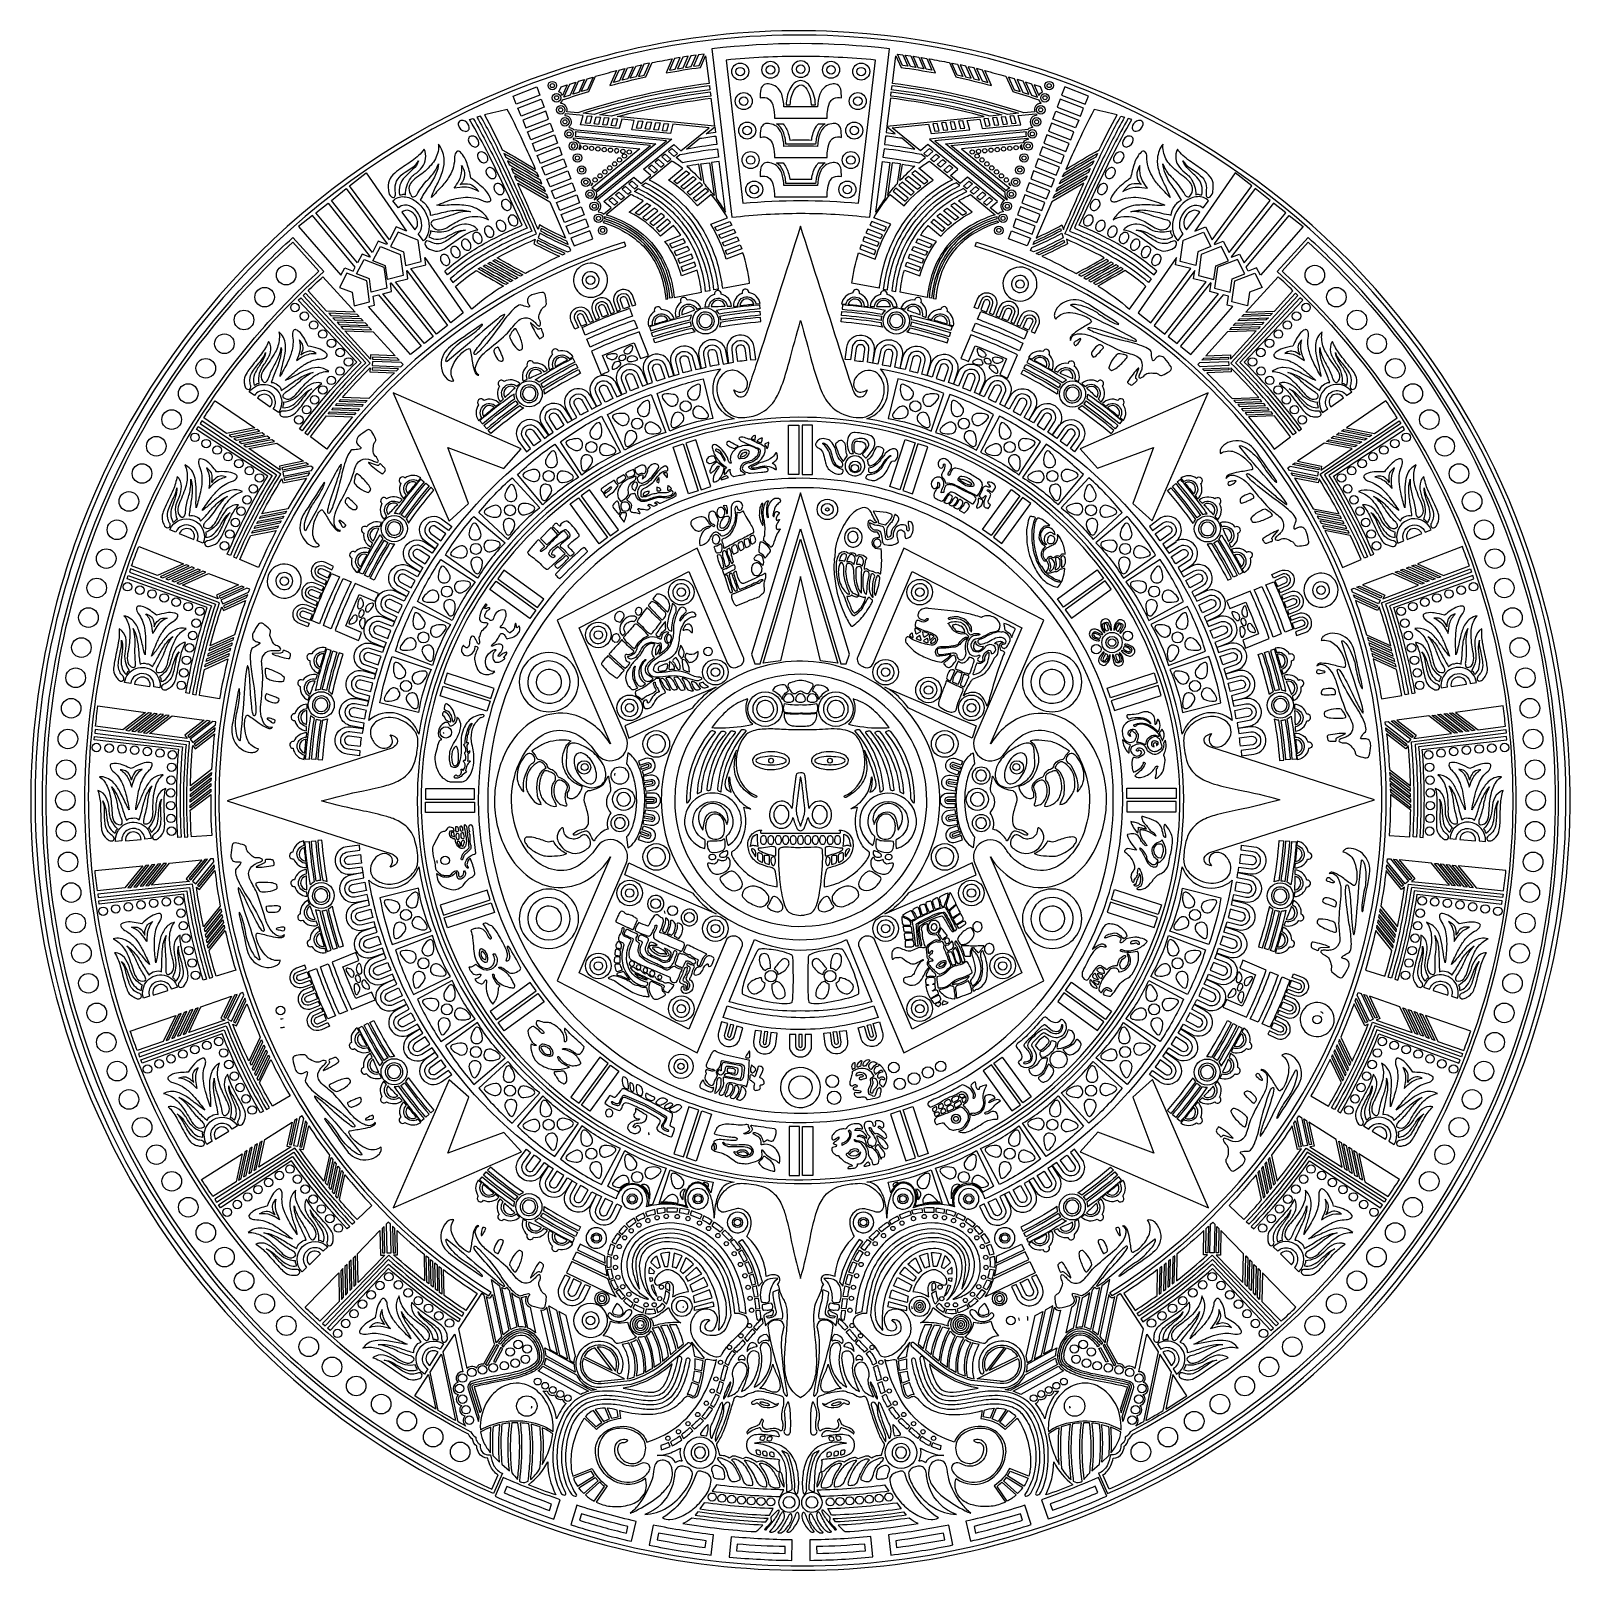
# Model space of a CAD drawing. Extents: x 0.3 to 22.9, y 0.3 to 22.9.
import ezdxf

# ---------------------------------------------------------------- set-up
doc = ezdxf.new("R2010")
doc.units = 0
doc.layers.get('0').update_dxf_attribs({"linetype": 'CONTINUOUS'})

msp = doc.modelspace()

# ---------------------------------------------------------------- linework, layer by layer
for p, q in [((11.227, 4.089), (11.226, 4.089)), ((11.955, 4.089), (11.956, 4.089))]:
    msp.add_line(p, q)
for points in [[(3.314, 3.874, 0.163521), (9.624, 0.446, 0.120172), (14.952, 0.785, 0.181777), (21.245, 5.695, 0.144148), (22.897, 11.895, 0.188589), (19.674, 19.502, 0.185161), (12.301, 22.881, 0.117209), (7.172, 22.009, 0.205007), (1.005, 15.597, 0.089875), (0.274, 11.59, 0.190376), (3.314, 3.874)], [(19.638, 19.449, 0.185169), (12.31, 22.818, 0.117227), (7.208, 21.957, 0.205002), (1.068, 15.587, 0.090157), (0.337, 11.59, 0.189152), (3.351, 3.926, 0.162934), (9.596, 0.515, 0.121048), (14.933, 0.845, 0.176273), (21.066, 5.526, 0.149242), (22.835, 11.88, 0.189626), (19.638, 19.449)], [(12.897, 22.64, 0.057876), (10.285, 22.64), (10.577, 20.163, -0.028568), (11.591, 20.222, -0.029125), (12.605, 20.163), (12.897, 22.64)], [(8.153, 21.715, 0.503686), (8.064, 21.837), (8.06, 21.847, 0.139085), (8.09, 21.889, -0.009375), (8.476, 22.012), (8.575, 22.236, -0.007272), (8.884, 22.319), (8.787, 22.1, -0.012506), (9.313, 22.226), (9.406, 22.437, -0.006867), (9.703, 22.492), (9.612, 22.285, -0.011848), (10.118, 22.366), (10.192, 22.536), (10.244, 22.131, 0.046924), (8.314, 21.7), (8.153, 21.715)], [(10.493, 22.474), (10.742, 20.369, -0.047389), (12.441, 20.369), (12.689, 22.474, 0.024406), (11.591, 22.528, 0.024834), (10.493, 22.474)], [(12.938, 22.131), (12.99, 22.536), (13.065, 22.366, -0.011848), (13.571, 22.285), (13.479, 22.492, -0.006866), (13.776, 22.437), (13.869, 22.226, -0.012507), (14.395, 22.1), (14.298, 22.319, -0.007272), (14.607, 22.236), (14.706, 22.012, -0.009375), (15.092, 21.889, 0.139084), (15.122, 21.847), (15.119, 21.837, 0.503688), (15.03, 21.715), (14.868, 21.7, 0.046924), (12.938, 22.131)], [(8.089, 21.953, 0.20992), (8.037, 22.007), (8.068, 22.079), (8.158, 22.109), (8.089, 21.953)], [(10.256, 22.038, 0.041634), (8.553, 21.676), (8.393, 21.692, -0.045191), (10.248, 22.1), (10.256, 22.038)], [(8.636, 21.668, -0.039784), (10.26, 22.007), (10.268, 21.945, 0.03596), (8.806, 21.651), (8.636, 21.668)], [(12.073, 21.91, -0.202206), (12.188, 21.919, 0.073536), (12.178, 22.046, 0.210273), (12.127, 22.115, 0.189933), (12.047, 22.12, 0.114314), (11.949, 22.082, 0.141853), (11.871, 21.971, 0.076659), (11.839, 21.786, 0.010938), (11.344, 21.786, 0.06956), (11.311, 21.971, 0.149064), (11.234, 22.082, 0.114314), (11.135, 22.12, 0.189933), (11.055, 22.115, 0.195173), (11.004, 22.046, 0.088135), (10.995, 21.919, -0.036607), (11.035, 21.926, -0.261943), (11.141, 21.884, -0.110334), (11.187, 21.788, -0.06175), (11.204, 21.622), (11.979, 21.622, -0.013881), (11.983, 21.715, -0.083549), (12.016, 21.844, -0.151613), (12.073, 21.91)], [(11.551, 22.097, -0.335344), (11.64, 22.091, -0.112994), (11.709, 21.99, -0.083567), (11.744, 21.818), (11.807, 21.817, 0.139892), (11.726, 22.09, 0.192548), (11.614, 22.17, 0.245389), (11.496, 22.133, 0.099564), (11.431, 22.047, 0.104888), (11.375, 21.817), (11.438, 21.818, -0.12212), (11.49, 22.026, -0.112067), (11.551, 22.097)], [(12.922, 22.007, -0.039784), (14.546, 21.668), (14.377, 21.651, 0.03596), (12.914, 21.945), (12.922, 22.007)], [(12.934, 22.1, -0.045191), (14.79, 21.692), (14.629, 21.676, 0.041634), (12.926, 22.038), (12.934, 22.1)], [(15.093, 21.953, -0.20992), (15.146, 22.007), (15.114, 22.079), (15.024, 22.109), (15.093, 21.953)], [(6.942, 21.667, -0.015085), (7.203, 21.157, -0.007288), (7.695, 20.867, 0.00107), (7.543, 21.206, 0.016908), (7.278, 21.747, 0.021418), (6.942, 21.667)], [(8.893, 21.643, -0.033969), (10.272, 21.914), (10.325, 21.502), (8.893, 21.643)], [(12.91, 21.914), (12.858, 21.502), (14.289, 21.643, 0.033969), (12.91, 21.914)], [(15.904, 21.747, 0.014004), (15.639, 21.206, 0.003974), (15.487, 20.867, -0.007288), (15.979, 21.157, -0.015086), (16.241, 21.667, 0.021418), (15.904, 21.747)], [(6.398, 19.315), (6.358, 19.371, -0.048935), (6.903, 19.755, -0.03122), (7.498, 20.045, 0.008989), (7.01, 21.071, 0.016404), (6.724, 21.599), (6.778, 21.617, -0.015848), (7.185, 20.833, -0.006918), (7.569, 20.003, 0.037257), (6.864, 19.652, 0.045167), (6.398, 19.315)], [(6.916, 19.523, -0.038751), (7.709, 19.919, 0.006734), (7.202, 21.038, 0.018158), (6.886, 21.65), (6.832, 21.634, -0.015428), (7.164, 20.995, -0.00883), (7.639, 19.961, 0.039738), (6.874, 19.578, 0.044252), (6.439, 19.259), (6.479, 19.202, -0.044606), (6.916, 19.523)], [(6.558, 21.527, 0.344249), (6.659, 21.427, 0.481172), (6.719, 21.483, 0.256834), (6.658, 21.575, 0.195453), (6.594, 21.586, 0.384484), (6.558, 21.527)], [(8.125, 21.66, -0.708071), (8.183, 21.493), (8.187, 21.482, -0.199993), (8.253, 21.454), (9.698, 21.313), (8.594, 20.411, -0.561423), (8.614, 20.252), (8.618, 20.242, -0.225852), (8.691, 20.207), (8.805, 20.301), (8.698, 20.394), (9.139, 20.755), (9.247, 20.662), (9.389, 20.778), (9.282, 20.872), (9.724, 21.233), (9.831, 21.139), (10.246, 21.479), (9.713, 21.531), (9.675, 21.393), (9.107, 21.449), (9.145, 21.587), (8.962, 21.605), (8.924, 21.467), (8.356, 21.523), (8.394, 21.66), (8.137, 21.686, -0.059453), (8.122, 21.67), (8.125, 21.66)], [(11.035, 21.345, -0.261943), (11.141, 21.303, -0.110335), (11.187, 21.207, -0.061749), (11.204, 21.041), (11.979, 21.041, -0.013881), (11.983, 21.133, -0.083553), (12.016, 21.263, -0.151606), (12.073, 21.329, -0.202207), (12.188, 21.338, 0.073536), (12.178, 21.465, 0.210271), (12.127, 21.534, 0.189939), (12.047, 21.538, 0.11431), (11.949, 21.501, 0.141854), (11.871, 21.389, 0.07666), (11.839, 21.205, 0.010937), (11.344, 21.205, 0.06956), (11.311, 21.389, 0.149065), (11.234, 21.501, 0.11431), (11.135, 21.538, 0.189939), (11.055, 21.534, 0.195171), (11.004, 21.465, 0.088134), (10.995, 21.338, -0.049586), (11.035, 21.345)], [(11.753, 21.299, -0.124766), (11.822, 21.501, -0.03831), (11.851, 21.538), (11.95, 21.538, 0.141792), (11.861, 21.444, 0.070011), (11.819, 21.315, 0.025609), (11.809, 21.236), (11.373, 21.236, 0.081733), (11.332, 21.422, 0.163224), (11.233, 21.538), (11.331, 21.538, -0.101958), (11.408, 21.395, -0.038699), (11.429, 21.299, -0.010877), (11.753, 21.299)], [(14.929, 21.454, -0.000479), (13.485, 21.313), (14.588, 20.411, 0.561425), (14.568, 20.252), (14.564, 20.242, 0.225853), (14.492, 20.207), (14.377, 20.301), (14.485, 20.394), (14.043, 20.755), (13.935, 20.662), (13.793, 20.778), (13.9, 20.872), (13.459, 21.233), (13.351, 21.139), (12.936, 21.479), (13.47, 21.531), (13.507, 21.393), (14.075, 21.449), (14.038, 21.587), (14.221, 21.605), (14.258, 21.467), (14.826, 21.523), (14.789, 21.66), (15.045, 21.686, 0.059453), (15.061, 21.67), (15.057, 21.66, 0.708067), (14.999, 21.493), (14.996, 21.482, 0.199989), (14.929, 21.454)], [(16.308, 19.578, -0.044252), (16.744, 19.259), (16.704, 19.202, 0.04545), (16.266, 19.523, 0.038751), (15.474, 19.919, -0.006735), (15.981, 21.038, -0.018158), (16.296, 21.65), (16.35, 21.634, 0.015429), (16.019, 20.995, 0.00883), (15.543, 19.961, -0.038894), (16.308, 19.578)], [(16.173, 21.071, -0.016404), (16.458, 21.599), (16.404, 21.617, 0.015848), (15.997, 20.833, 0.006918), (15.613, 20.003, -0.037256), (16.318, 19.652, -0.045166), (16.784, 19.315), (16.824, 19.371, 0.048936), (16.279, 19.755, 0.03122), (15.684, 20.045, -0.010349), (16.173, 21.071)], [(16.524, 21.575, 0.270387), (16.463, 21.483, 0.473107), (16.523, 21.427, 0.31393), (16.624, 21.527, 0.384479), (16.588, 21.586, 0.195443), (16.524, 21.575)], [(6.862, 21.258, 0.244548), (6.805, 21.345, 0.261867), (6.73, 21.351, 0.267712), (6.705, 21.304, 0.318536), (6.791, 21.198, 0.531536), (6.862, 21.258)], [(8.248, 21.305, -0.265978), (8.329, 21.259), (9.227, 21.17), (8.52, 20.593, -0.177527), (8.572, 20.554), (9.384, 21.218), (8.258, 21.328, -0.049791), (8.245, 21.315), (8.248, 21.305)], [(8.553, 20.429), (8.556, 20.419), (9.619, 21.289), (8.274, 21.421, -0.172523), (8.275, 21.358), (9.462, 21.242), (8.585, 20.525, -0.292346), (8.553, 20.429)], [(10.107, 21.324, -0.006082), (10.343, 21.357), (10.359, 21.233, 0.011542), (9.913, 21.166), (10.107, 21.324)], [(13.075, 21.324, 0.006081), (12.839, 21.357), (12.823, 21.233, -0.011542), (13.269, 21.166), (13.075, 21.324)], [(14.908, 21.421), (13.563, 21.289), (14.626, 20.419), (14.63, 20.429, -0.29235), (14.597, 20.525), (13.72, 21.242), (14.907, 21.358, -0.172516), (14.908, 21.421)], [(14.924, 21.328, 0.049778), (14.937, 21.315), (14.934, 21.305, 0.265974), (14.853, 21.259), (13.955, 21.17), (14.662, 20.593, 0.177521), (14.61, 20.554), (13.798, 21.218), (14.924, 21.328)], [(16.391, 21.198, 0.34242), (16.477, 21.304, 0.264578), (16.452, 21.351, 0.261871), (16.378, 21.345, 0.240262), (16.32, 21.258, 0.531544), (16.391, 21.198)], [(5.975, 20.995, -0.125566), (5.892, 20.869, 0.016206), (5.771, 20.754, 0.251205), (5.696, 20.494, 0.141413), (5.736, 20.499, -0.292021), (5.783, 20.492, -0.164554), (5.859, 20.739, -0.102472), (5.916, 20.796, 0.080797), (6.026, 20.899, 0.279241), (6.056, 21.163, -0.08225), (5.879, 20.995, 0.006762), (5.68, 20.856, 0.054079), (5.573, 20.76, 0.162086), (5.528, 20.633, 0.032637), (5.532, 20.554, 0.220143), (5.575, 20.464, 0.309501), (5.618, 20.46, 0.235879), (5.635, 20.503, -0.023581), (5.629, 20.593, -0.153896), (5.668, 20.724, -0.086732), (5.776, 20.827), (5.889, 20.902, 0.113877), (5.975, 20.995)], [(5.872, 20.475, 0.248563), (5.9, 20.463, 0.218784), (5.946, 20.495, -0.044472), (6.087, 20.692, 0.013412), (6.169, 20.78, 0.101058), (6.267, 20.951, -0.083285), (6.23, 20.802, -0.052689), (6.117, 20.607, 0.035288), (5.997, 20.414, -0.074997), (6.034, 20.395, -0.118167), (6.096, 20.323, -0.18032), (6.146, 20.196, 0.031758), (6.288, 20.224, -0.04846), (6.52, 20.267, -0.098634), (6.737, 20.244, 0.129937), (6.513, 20.215, -0.035802), (6.21, 20.123, 0.076212), (6.184, 20.113, 0.298182), (6.156, 20.07, 0.135838), (6.182, 20.025, 0.246515), (6.281, 19.978, 0.119534), (6.388, 20.01, 0.003642), (6.49, 20.072, -0.062003), (6.681, 20.158, -0.197874), (7.001, 20.128, 0.108484), (6.881, 20.257, 0.133291), (6.638, 20.342, 0.035018), (6.393, 20.34, -0.038823), (6.24, 20.341, 0.002468), (6.365, 20.39, -0.069062), (6.627, 20.455, -0.13307), (6.924, 20.405, 0.081287), (6.97, 20.392, 0.141704), (7.02, 20.397, 0.358707), (7.037, 20.428, 0.052659), (7.018, 20.472, 0.088968), (6.923, 20.594, 0.025954), (6.743, 20.739, 0.030752), (6.687, 20.955, 0.110615), (6.588, 21.121, 0.464584), (6.534, 21.128, 0.18072), (6.504, 21.054, -0.141707), (6.428, 20.77, -0.052773), (6.316, 20.617, -0.004364), (6.163, 20.454, -0.041059), (6.242, 20.641, 0.049037), (6.33, 20.849, 0.117496), (6.349, 21.03, 0.124186), (6.266, 21.24, -0.082782), (6.26, 21.13, -0.129615), (6.157, 20.931, -0.06939), (5.973, 20.768, 0.071938), (5.872, 20.68, 0.14298), (5.833, 20.592, 0.203901), (5.872, 20.475)], [(6.938, 21.113, 0.334728), (6.856, 21.111, 0.277154), (6.843, 21.043, 0.28644), (6.926, 20.965, 0.496563), (6.993, 21.03, 0.232349), (6.938, 21.113)], [(7.742, 20.76), (7.719, 20.814, 0.00563), (7.229, 21.102), (7.255, 21.047, -0.005317), (7.742, 20.76)], [(8.248, 21.241, 2.414214), (8.278, 21.211, 0.414214), (8.248, 21.241)], [(8.329, 21.164, 0.972674), (8.341, 21.226, -0.171418), (8.329, 21.164)], [(8.886, 21.11, 2.414214), (8.855, 21.141, 0.414214), (8.886, 21.11)], [(10.383, 21.047, 0.014124), (9.854, 20.965), (9.759, 21.04), (9.814, 21.085, -0.014495), (10.367, 21.171), (10.383, 21.047)], [(13.368, 21.085, 0.014495), (12.815, 21.171), (12.8, 21.047, -0.014123), (13.328, 20.965), (13.423, 21.04), (13.368, 21.085)], [(14.842, 21.226, 0.972672), (14.853, 21.164, -0.17142), (14.842, 21.226)], [(15.953, 21.102), (15.927, 21.047, 0.005317), (15.44, 20.76), (15.464, 20.814, -0.005629), (15.953, 21.102)], [(16.894, 20.224, 0.019251), (17.036, 20.196, -0.180321), (17.086, 20.323, -0.130534), (17.149, 20.395, -0.062759), (17.186, 20.414, 0.037015), (17.065, 20.607, -0.064546), (16.953, 20.802, -0.073134), (16.915, 20.951, 0.108648), (17.014, 20.78, 0.005905), (17.096, 20.692, -0.032266), (17.236, 20.495, 0.206047), (17.282, 20.463, 0.248566), (17.311, 20.475, 0.203905), (17.35, 20.592, 0.145006), (17.311, 20.68, 0.057809), (17.21, 20.768, -0.05685), (17.025, 20.931, -0.141181), (16.922, 21.13, -0.071765), (16.916, 21.24, 0.142907), (16.833, 21.03, 0.107923), (16.852, 20.849, 0.041921), (16.94, 20.641, -0.0429), (17.019, 20.454, -0.008915), (16.867, 20.617, -0.046561), (16.754, 20.77, -0.143386), (16.679, 21.054, 0.180715), (16.649, 21.128, 0.464578), (16.594, 21.121, 0.111557), (16.495, 20.955, 0.02982), (16.439, 20.739, 0.031507), (16.26, 20.594, 0.068085), (16.164, 20.472, 0.067919), (16.146, 20.428, 0.361657), (16.162, 20.397, 0.139038), (16.212, 20.392, 0.086951), (16.259, 20.405, -0.141412), (16.556, 20.455, -0.059595), (16.817, 20.39, -0.004397), (16.942, 20.341, -0.041134), (16.789, 20.34, 0.034979), (16.545, 20.342, 0.149661), (16.302, 20.257, 0.094642), (16.181, 20.128, -0.191091), (16.501, 20.158, -0.078156), (16.692, 20.072, 0.004965), (16.794, 20.01, 0.146874), (16.902, 19.978, 0.226822), (17, 20.025, 0.135835), (17.026, 20.07, 0.298179), (16.998, 20.113, 0.085827), (16.972, 20.123, -0.028519), (16.67, 20.215, 0.112866), (16.445, 20.244, -0.109151), (16.662, 20.267, -0.038037), (16.894, 20.224)], [(16.244, 21.113, 0.206218), (16.189, 21.03, 0.543785), (16.256, 20.965, 0.273242), (16.339, 21.043, 0.277154), (16.326, 21.111, 0.334721), (16.244, 21.113)], [(17.156, 20.899, 0.061244), (17.267, 20.796, -0.092459), (17.323, 20.739, -0.150649), (17.4, 20.492, -0.296542), (17.446, 20.499, 0.145658), (17.487, 20.494, 0.256963), (17.411, 20.754, 0.009935), (17.29, 20.869, -0.124692), (17.208, 20.995, 0.120191), (17.294, 20.902), (17.406, 20.827, -0.072465), (17.514, 20.724, -0.169177), (17.553, 20.593, -0.014416), (17.548, 20.503, 0.241933), (17.565, 20.46, 0.30413), (17.607, 20.464, 0.2253), (17.65, 20.554, 0.023269), (17.654, 20.633, 0.171707), (17.61, 20.76, 0.055715), (17.502, 20.856, 0.005762), (17.303, 20.995, -0.082885), (17.127, 21.163, 0.279243), (17.156, 20.899)], [(6.608, 20.852, 0.031329), (6.607, 20.925, -0.067125), (6.651, 20.815, -0.17001), (6.618, 20.686, -0.036933), (6.587, 20.646, -0.134161), (6.728, 20.649, -0.125829), (6.82, 20.586), (6.858, 20.542, 0.090151), (6.709, 20.6, 0.086478), (6.579, 20.603), (6.497, 20.59, 0.018205), (6.567, 20.697, 0.116998), (6.608, 20.852)], [(6.965, 20.843, 0.33288), (7.041, 20.734, 0.520308), (7.116, 20.789, 0.248652), (7.063, 20.88, 0.072559), (7.04, 20.89, 0.48726), (6.965, 20.843)], [(7.765, 20.707, 0.005534), (7.281, 20.992), (7.307, 20.937, -0.005019), (7.788, 20.654), (7.765, 20.707)], [(7.817, 20.596, 0.003748), (7.338, 20.878), (7.363, 20.823, -0.003158), (7.84, 20.544), (7.817, 20.596)], [(10.742, 19.64), (10.496, 19.547, 0.063984), (10.268, 20.062), (10.517, 20.156, 0.044768), (10.275, 20.498), (10.072, 20.332, 0.067262), (9.647, 20.71), (9.858, 20.883, 0.018871), (9.698, 20.99), (9.361, 20.714, -0.139783), (10.141, 19.994, -0.085078), (10.409, 19.307, -0.019953), (10.439, 19.119), (10.839, 19.195, 0.041939), (10.742, 19.64)], [(10.133, 20.702), (10.095, 20.943, 0.004826), (9.916, 20.913, -0.026347), (10.133, 20.702)], [(10.17, 20.661), (10.124, 20.948), (10.249, 20.966), (10.317, 20.483, 0.019176), (10.17, 20.661)], [(10.355, 20.433, -0.018579), (10.486, 20.24), (10.391, 20.985), (10.279, 20.97), (10.355, 20.433)], [(11.055, 20.959, 0.195169), (11.004, 20.89, 0.088135), (10.995, 20.762, -0.036607), (11.035, 20.769, -0.261943), (11.141, 20.728, -0.110335), (11.187, 20.631, -0.061749), (11.204, 20.466), (11.979, 20.466, -0.013881), (11.983, 20.558, -0.083553), (12.016, 20.687, -0.151606), (12.073, 20.754, -0.202207), (12.188, 20.762, 0.073536), (12.178, 20.89, 0.210273), (12.127, 20.959, 0.189933), (12.047, 20.963, 0.114312), (11.949, 20.925, 0.141854), (11.871, 20.814, 0.07666), (11.839, 20.629, 0.010937), (11.344, 20.629, 0.06956), (11.311, 20.814, 0.149065), (11.234, 20.925, 0.114312), (11.135, 20.963, 0.18993), (11.055, 20.959)], [(11.95, 20.963, 0.141794), (11.861, 20.868, 0.070011), (11.819, 20.74, 0.025609), (11.809, 20.661), (11.373, 20.661, 0.081733), (11.332, 20.847, 0.163224), (11.233, 20.963), (11.331, 20.963, -0.101958), (11.408, 20.819, -0.038699), (11.429, 20.724, -0.010875), (11.753, 20.724, -0.124765), (11.822, 20.925, -0.03831), (11.851, 20.963), (11.95, 20.963)], [(12.743, 19.119), (12.343, 19.195, -0.041939), (12.44, 19.64), (12.686, 19.547, -0.063983), (12.915, 20.062), (12.665, 20.156, -0.044768), (12.907, 20.498), (13.11, 20.332, -0.067262), (13.536, 20.71), (13.325, 20.883, -0.018869), (13.485, 20.99), (13.822, 20.714, 0.139783), (13.042, 19.994, 0.085079), (12.774, 19.307, 0.019952), (12.743, 19.119)], [(12.696, 20.24), (12.792, 20.985), (12.903, 20.97), (12.827, 20.433, 0.01858), (12.696, 20.24)], [(12.865, 20.483, -0.019178), (13.012, 20.661), (13.058, 20.948), (12.933, 20.966), (12.865, 20.483)], [(13.087, 20.943, -0.004827), (13.267, 20.913, 0.026348), (13.05, 20.702), (13.087, 20.943)], [(15.343, 20.544), (15.365, 20.596, -0.003748), (15.845, 20.878), (15.819, 20.823, 0.003159), (15.343, 20.544)], [(15.394, 20.654), (15.417, 20.707, -0.005534), (15.901, 20.992), (15.876, 20.937, 0.005019), (15.394, 20.654)], [(16.217, 20.843, 0.487264), (16.142, 20.89, 0.065344), (16.12, 20.88, 0.256108), (16.067, 20.789, 0.499295), (16.141, 20.734, 0.351702), (16.217, 20.843)], [(16.454, 20.649, 0.125837), (16.362, 20.586), (16.325, 20.542, -0.090153), (16.473, 20.6, -0.086482), (16.604, 20.603), (16.686, 20.59, -0.018204), (16.615, 20.697, -0.104042), (16.574, 20.852, -0.031327), (16.575, 20.925, 0.067127), (16.531, 20.815, 0.170009), (16.564, 20.686, 0.036929), (16.596, 20.646, 0.134158), (16.454, 20.649)], [(7.23, 20.552, 0.271532), (7.178, 20.646, 0.248924), (7.113, 20.654, 0.27347), (7.082, 20.608, 0.3306), (7.154, 20.5, 0.509661), (7.23, 20.552)], [(7.879, 20.444), (7.857, 20.496, 0.002894), (7.382, 20.773), (7.407, 20.719, -0.001626), (7.879, 20.444)], [(7.431, 20.664, 0.000965), (7.901, 20.392), (8.133, 19.856, -0.012369), (7.753, 20.05), (7.732, 19.983, 0.002846), (7.431, 20.664)], [(8.526, 20.668, -0.430955), (8.509, 20.626, 0.122988), (8.526, 20.668)], [(10.068, 19.872, 0.129335), (9.389, 20.555, 0.017652), (9.255, 20.628), (9.308, 20.671, -0.12411), (10.005, 20.085, -0.104094), (10.348, 19.293, -0.02025), (10.378, 19.107), (10.316, 19.095, 0.099644), (10.068, 19.872)], [(13.793, 20.555, -0.017651), (13.927, 20.628), (13.874, 20.671, 0.12411), (13.177, 20.085, 0.104094), (12.835, 19.293, 0.02025), (12.804, 19.107), (12.866, 19.095, -0.104912), (13.114, 19.872, -0.132472), (13.793, 20.555)], [(14.657, 20.668, 0.122984), (14.673, 20.626, -0.43095), (14.657, 20.668)], [(15.751, 20.664, -0.000965), (15.281, 20.392), (15.049, 19.856, 0.012369), (15.43, 20.05), (15.451, 19.983, -0.002846), (15.751, 20.664)], [(15.326, 20.496, -0.002894), (15.8, 20.773), (15.776, 20.719, 0.001626), (15.303, 20.444), (15.326, 20.496)], [(15.953, 20.552, 0.49774), (16.028, 20.5, 0.342369), (16.1, 20.608, 0.272327), (16.069, 20.654, 0.248923), (16.004, 20.646, 0.271532), (15.953, 20.552)], [(6.021, 20.044, 0.224179), (5.901, 20.295, 0.187155), (5.769, 20.341, 0.186382), (5.677, 20.302), (5.597, 20.406, -0.220059), (5.76, 20.466, -0.135956), (5.936, 20.398, -0.206942), (6.126, 20.071, -0.128337), (6.105, 19.904, -0.106632), (6.046, 19.816), (5.968, 19.918, 0.193749), (6.021, 20.044)], [(7.337, 20.324, 0.254178), (7.287, 20.413, 0.339498), (7.209, 20.41, 0.247253), (7.192, 20.35, 0.332051), (7.269, 20.265, 0.485088), (7.337, 20.324)], [(9.14, 20.011, -0.176075), (9.669, 19.302, -0.050413), (9.731, 18.984), (10.132, 19.06, 0.040675), (10.068, 19.386), (9.839, 19.3, 0.095668), (9.595, 19.809), (9.831, 19.898, 0.028096), (9.719, 20.042), (9.531, 19.887, 0.097482), (9.071, 20.238), (9.275, 20.405, 0.024968), (9.094, 20.497), (8.732, 20.2, -0.067492), (9.14, 20.011)], [(10.193, 19.072, 0.114694), (9.936, 19.851, 0.125683), (9.302, 20.461, 0.020499), (9.148, 20.541), (9.202, 20.584, -0.10658), (9.801, 20.139, -0.115793), (10.201, 19.375, -0.033848), (10.255, 19.084), (10.193, 19.072)], [(9.387, 20.335), (9.214, 20.194, 0.009805), (9.157, 20.227), (9.332, 20.371, -0.008953), (9.387, 20.335)], [(12.982, 19.375, 0.033848), (12.928, 19.084), (12.989, 19.072, -0.114694), (13.247, 19.851, -0.125683), (13.881, 20.461, -0.0205), (14.034, 20.541), (13.981, 20.584, 0.10658), (13.382, 20.139, 0.119069), (12.982, 19.375)], [(13.588, 19.809), (13.351, 19.898, -0.028095), (13.463, 20.042), (13.651, 19.887, -0.097482), (14.111, 20.238), (13.908, 20.405, -0.024968), (14.088, 20.497), (14.45, 20.2, 0.069348), (14.042, 20.011, 0.176075), (13.513, 19.302, 0.050413), (13.451, 18.984), (13.051, 19.06, -0.040675), (13.114, 19.386), (13.343, 19.3, -0.095669), (13.588, 19.809)], [(13.851, 20.371, 0.008952), (13.796, 20.335), (13.968, 20.194, -0.009803), (14.025, 20.227), (13.851, 20.371)], [(15.99, 20.35, 0.247257), (15.974, 20.41, 0.339501), (15.895, 20.413, 0.237043), (15.845, 20.324, 0.5164), (15.913, 20.265, 0.304475), (15.99, 20.35)], [(17.077, 19.904, 0.106633), (17.136, 19.816), (17.214, 19.918, -0.1864), (17.161, 20.044, -0.224179), (17.281, 20.295, -0.187155), (17.413, 20.341, -0.186381), (17.505, 20.302), (17.585, 20.406, 0.220062), (17.423, 20.466, 0.135955), (17.246, 20.398, 0.206942), (17.056, 20.071, 0.12152), (17.077, 19.904)], [(5.726, 20.238), (5.921, 19.981, 0.179118), (5.96, 20.063, 0.325881), (5.84, 20.258, 0.287822), (5.726, 20.238)], [(7.386, 20.184, 0.350384), (7.309, 20.181, 0.2638), (7.295, 20.112, 0.284368), (7.368, 20.037, 0.442883), (7.435, 20.089, 0.27984), (7.386, 20.184)], [(9.516, 19.514, 0.143514), (9.033, 20.003, 0.050756), (8.711, 20.141, 0.091733), (8.707, 20.175, -0.099894), (9.223, 19.913, -0.135884), (9.606, 19.391, -0.068432), (9.7, 18.978), (9.669, 18.972, 0.098443), (9.516, 19.514)], [(9.491, 20.259, 0.009692), (9.44, 20.298), (9.269, 20.158, -0.010656), (9.322, 20.121), (9.491, 20.259)], [(9.373, 20.082, -0.010765), (9.422, 20.041), (9.588, 20.177, 0.00943), (9.541, 20.219), (9.373, 20.082)], [(14.149, 20.003, 0.154292), (13.667, 19.514, 0.098443), (13.513, 18.972), (13.482, 18.978, -0.068243), (13.576, 19.391, -0.144644), (13.959, 19.913, -0.091414), (14.475, 20.175, 0.091739), (14.471, 20.141, 0.050754), (14.149, 20.003)], [(13.809, 20.082, 0.010767), (13.76, 20.041), (13.594, 20.177, -0.00943), (13.642, 20.219), (13.809, 20.082)], [(13.691, 20.259, -0.009692), (13.742, 20.298), (13.913, 20.158, 0.010658), (13.86, 20.121), (13.691, 20.259)], [(15.796, 20.184, 0.272968), (15.747, 20.089, 0.450539), (15.814, 20.037, 0.284366), (15.888, 20.112, 0.2638), (15.874, 20.181, 0.350391), (15.796, 20.184)], [(17.222, 20.063, 0.188328), (17.261, 19.981), (17.457, 20.238, 0.283452), (17.342, 20.258, 0.330357), (17.222, 20.063)], [(5.965, 19.828), (5.673, 19.943), (5.563, 19.733), (5.754, 19.657), (5.783, 19.454), (6.013, 19.512), (5.97, 19.822, -0.504358), (5.965, 19.828)], [(6.144, 19.919, 0.127066), (6.126, 19.876, 0.14586), (6.266, 19.841, 0.101385), (6.399, 19.883, -0.017543), (6.528, 19.948, -0.125481), (6.662, 19.973, 0.13846), (6.527, 19.916, -0.016592), (6.368, 19.807, -0.231063), (6.183, 19.786, 0.016807), (6.116, 19.813, 0.591336), (6.067, 19.773, 0.281606), (6.135, 19.696, 0.016119), (6.194, 19.674, 0.198772), (6.31, 19.678, 0.04655), (6.396, 19.727), (6.603, 19.874, -0.099763), (6.845, 19.981, 0.229459), (6.651, 20.061, 0.123738), (6.493, 20.011, -0.053374), (6.409, 19.964, -0.16312), (6.148, 19.963, -0.244706), (6.144, 19.919)], [(6.828, 19.785, 0.28399), (6.888, 19.787, 0.221105), (6.911, 19.839, 0.317595), (6.84, 19.938, 0.478682), (6.77, 19.895, 0.312892), (6.828, 19.785)], [(6.941, 19.987, 0.325289), (6.998, 19.877, 0.543059), (7.081, 19.922, 0.30657), (7.017, 20.028, 0.494368), (6.941, 19.987)], [(7.257, 20.008, 0.363921), (7.185, 20.116, 0.455628), (7.116, 20.074, 0.332051), (7.178, 19.962, 0.517323), (7.257, 20.008)], [(7.754, 19.929), (7.733, 19.861, 0.023797), (8.17, 19.653), (8.212, 19.674), (8.193, 19.718, -0.020212), (7.754, 19.929)], [(7.776, 19.998), (7.765, 19.964, 0.017615), (8.173, 19.763), (8.153, 19.81, -0.01582), (7.776, 19.998)], [(9.515, 19.366, -0.071359), (9.608, 18.96), (9.638, 18.966, 0.114026), (9.474, 19.526, 0.130897), (9.057, 19.953, 0.058327), (8.704, 20.111, -0.087094), (8.686, 20.084, -0.083767), (9.119, 19.874, -0.147242), (9.515, 19.366)], [(9.678, 20.089, 0.009991), (9.634, 20.134), (9.469, 19.998, -0.011066), (9.513, 19.954), (9.678, 20.089)], [(10.438, 17.848, 0.214589), (10.357, 17.61, 0.112577), (10.44, 17.385, 0.114496), (10.572, 17.256, 0.136514), (10.709, 17.219, 0.094284), (10.949, 17.26, 0.160027), (11.203, 17.466, 0.054052), (11.31, 17.683, 0.024136), (11.42, 18.031, -0.005543), (11.588, 18.644, -0.005457), (11.756, 18.031, 0.019206), (11.865, 17.683, 0.079951), (11.997, 17.431, 0.171664), (12.313, 17.235, 0.068493), (12.502, 17.22, 0.144143), (12.662, 17.299, 0.178689), (12.816, 17.58, 0.186716), (12.759, 17.821, 0.174386), (12.655, 17.903, 0.208535), (12.498, 17.889, 0.139271), (12.394, 17.801, 0.214321), (12.373, 17.669, 0.28294), (12.455, 17.593, 0.149502), (12.535, 17.608, 0.041462), (12.565, 17.627, -0.173123), (12.519, 17.538, -0.435226), (12.405, 17.545, -0.094402), (12.369, 17.604, -0.008229), (12.331, 17.714, -0.003629), (12.166, 18.22, 0.000758), (11.588, 20.032, -0.001555), (10.928, 17.967, 0.01502), (10.826, 17.659, -0.035477), (10.795, 17.58, -0.18111), (10.742, 17.524, -0.320653), (10.656, 17.538, -0.159746), (10.61, 17.627, 0.177422), (10.709, 17.592, 0.2662), (10.792, 17.647, 0.239905), (10.796, 17.774, 0.158346), (10.696, 17.878, 0.226571), (10.536, 17.908, 0.14389), (10.438, 17.848)], [(13.714, 19.998, 0.011066), (13.669, 19.954), (13.505, 20.089, -0.009992), (13.549, 20.134), (13.714, 19.998)], [(14.125, 19.953, -0.058327), (14.479, 20.111, 0.0871), (14.496, 20.084, 0.083767), (14.063, 19.874, 0.147911), (13.667, 19.366, 0.071359), (13.575, 18.96), (13.544, 18.966, -0.114026), (13.709, 19.526, -0.130625), (14.125, 19.953)], [(14.989, 19.718, 0.020212), (15.428, 19.929), (15.449, 19.861, -0.023798), (15.012, 19.653), (14.97, 19.674), (14.989, 19.718)], [(15.029, 19.81, 0.01582), (15.407, 19.998), (15.417, 19.964, -0.017615), (15.009, 19.763), (15.029, 19.81)], [(16.004, 19.962, 0.355283), (16.066, 20.074, 0.451005), (15.997, 20.116, 0.348959), (15.925, 20.008, 0.51732), (16.004, 19.962)], [(16.165, 20.028, 0.310812), (16.101, 19.922, 0.557798), (16.184, 19.877, 0.337259), (16.242, 19.987, 0.494365), (16.165, 20.028)], [(16.295, 19.787, 0.256427), (16.355, 19.785, 0.315902), (16.412, 19.895, 0.479882), (16.342, 19.938, 0.287884), (16.271, 19.839, 0.245881), (16.295, 19.787)], [(17.038, 19.919, -0.244712), (17.034, 19.963, -0.163119), (16.773, 19.964, -0.053374), (16.69, 20.011, 0.138344), (16.531, 20.061, 0.214393), (16.337, 19.981, -0.101153), (16.579, 19.874), (16.786, 19.727, 0.069716), (16.872, 19.678, 0.165392), (16.988, 19.674, 0.028733), (17.047, 19.696, 0.274368), (17.116, 19.773, 0.600445), (17.066, 19.813, 0.016805), (16.999, 19.786, -0.211487), (16.814, 19.807, -0.031984), (16.655, 19.916, 0.135119), (16.52, 19.973, -0.123728), (16.654, 19.948, -0.019878), (16.784, 19.883, 0.102002), (16.916, 19.841, 0.145858), (17.057, 19.876, 0.127052), (17.038, 19.919)], [(17.213, 19.822, 0.504289), (17.217, 19.828), (17.51, 19.943), (17.619, 19.733), (17.428, 19.657), (17.399, 19.454), (17.169, 19.512), (17.213, 19.822)], [(3.695, 4.714, 0.093155), (6.742, 2.309, 0.142562), (6.814, 2.227, 0.193525), (6.847, 2.146, 0.051441), (6.877, 2.121, 0.066621), (6.891, 2.044, 0.260988), (6.969, 1.974, 0.057372), (7.033, 1.968, 0.084149), (7.082, 1.81, 0.191142), (7.209, 1.698), (7.076, 1.399, -0.184586), (1.429, 7.005, -0.109103), (0.446, 11.743, -0.195614), (3.714, 19.474, -0.012747), (4.128, 19.867), (4.58, 19.365, 0.143763), (1.498, 14.386, 0.10076), (1.213, 10.191, 0.147299), (3.695, 4.714)], [(1.078, 12.013, -0.172995), (3.713, 18.562, -0.026822), (4.509, 19.369), (4.124, 19.796, 0.135351), (0.983, 14.854, 0.108341), (0.595, 10.092, 0.151917), (3.388, 4.119, 0.102753), (7.051, 1.465), (7.143, 1.674, -0.149793), (7.025, 1.812, -0.051818), (6.992, 1.92, -0.23974), (6.859, 1.996, -0.106316), (6.829, 2.095, -0.184724), (6.766, 2.2, -0.100062), (6.706, 2.272, -0.178747), (1.826, 7.666, -0.105978), (1.078, 12.013)], [(4.507, 16.481, 0.161318), (2.988, 11.268, 0.187111), (5.454, 5.554, 0.057832), (7.006, 4.305), (7.039, 4.358, -0.169929), (3.53, 8.746, -0.124473), (3.15, 12.931, -0.158039), (5.553, 17.636, -0.12047), (9.021, 19.739), (9.002, 19.799, 0.166533), (4.507, 16.481)], [(6.586, 19.621, 0.303702), (6.527, 19.727, 0.539811), (6.447, 19.686, 0.340059), (6.515, 19.574, 0.518049), (6.586, 19.621)], [(6.606, 19.795, 0.383155), (6.68, 19.68, 0.441061), (6.744, 19.722, 0.320284), (6.681, 19.836, 0.519212), (6.606, 19.795)], [(7.129, 19.568, -0.024945), (7.688, 19.84), (7.668, 19.775, 0.020002), (8.045, 19.592, 0.010222), (7.544, 19.337, -0.009779), (7.129, 19.568)], [(8.087, 19.613), (8.129, 19.633, -0.021326), (7.723, 19.827), (7.712, 19.792, 0.019704), (8.087, 19.613)], [(9.697, 19.714), (9.899, 19.79, 0.009778), (9.866, 19.844), (9.662, 19.767, -0.011252), (9.697, 19.714)], [(9.729, 19.659, -0.010418), (9.758, 19.603), (9.958, 19.678, 0.009037), (9.929, 19.734), (9.729, 19.659)], [(13.253, 19.734), (13.454, 19.659, 0.010419), (13.424, 19.603), (13.225, 19.678, -0.00903), (13.253, 19.734)], [(13.316, 19.844), (13.52, 19.767, 0.011262), (13.485, 19.714), (13.283, 19.79, -0.009783), (13.316, 19.844)], [(14.173, 19.799, -0.166341), (18.668, 16.481, -0.161318), (20.187, 11.268, -0.187111), (17.721, 5.554, -0.057832), (16.169, 4.305), (16.136, 4.358, 0.169929), (19.646, 8.746, 0.124474), (20.026, 12.931, 0.158038), (17.622, 17.636, 0.12047), (14.155, 19.739), (14.173, 19.799)], [(15.46, 19.827), (15.47, 19.792, -0.019703), (15.095, 19.613), (15.053, 19.633, 0.021328), (15.46, 19.827)], [(15.137, 19.592, -0.010222), (15.638, 19.337, 0.00978), (16.053, 19.568, 0.024946), (15.495, 19.84), (15.514, 19.775, -0.020004), (15.137, 19.592)], [(18.595, 19.365, -0.143763), (21.678, 14.386, -0.10076), (21.963, 10.191, -0.1467), (19.48, 4.714, -0.093155), (16.434, 2.309, -0.142562), (16.361, 2.227, -0.193525), (16.329, 2.146, -0.051441), (16.299, 2.121, -0.066621), (16.284, 2.044, -0.260987), (16.206, 1.974, -0.057372), (16.142, 1.968, -0.084149), (16.094, 1.81, -0.191144), (15.967, 1.698), (16.099, 1.399, 0.184586), (21.746, 7.005, 0.109103), (22.729, 11.743, 0.195614), (19.461, 19.474, 0.012746), (19.047, 19.867), (18.595, 19.365)], [(19.462, 18.562, 0.026822), (18.666, 19.369), (19.051, 19.796, -0.135351), (22.192, 14.854, -0.108341), (22.58, 10.092, -0.151917), (19.787, 4.119, -0.102753), (16.125, 1.465), (16.032, 1.674, 0.149793), (16.15, 1.812, 0.05182), (16.184, 1.92, 0.239739), (16.316, 1.996, 0.106319), (16.346, 2.095, 0.184726), (16.409, 2.2, 0.10006), (16.47, 2.272, 0.178747), (21.349, 7.666, 0.105118), (22.097, 12.013, 0.173398), (19.462, 18.562)], [(16.501, 19.836, 0.337972), (16.438, 19.722, 0.468088), (16.503, 19.68, 0.35261), (16.576, 19.795, 0.519221), (16.501, 19.836)], [(16.596, 19.621, 0.520425), (16.667, 19.574, 0.326047), (16.735, 19.686, 0.553769), (16.655, 19.727, 0.303704), (16.596, 19.621)], [(6.376, 19.61, 0.53983), (6.295, 19.567, 0.071464), (6.296, 19.537, 0.264789), (6.365, 19.457, 0.472662), (6.433, 19.501, 0.30366), (6.376, 19.61)], [(7.325, 19.214, -0.001141), (6.921, 19.445), (6.954, 19.466, 0.002338), (7.36, 19.235), (7.325, 19.214)], [(7.397, 19.255, -0.00473), (6.992, 19.484), (7.026, 19.505, 0.005906), (7.433, 19.276), (7.397, 19.255)], [(7.065, 19.523), (7.1, 19.544, 0.006911), (7.507, 19.317), (7.471, 19.296, -0.005548), (7.065, 19.523)], [(8.751, 19.265, 2.519905), (8.544, 18.991, 0.396882), (8.751, 19.265)], [(9.809, 19.489), (10.008, 19.564, 0.008989), (9.984, 19.621), (9.785, 19.546, -0.010199), (9.809, 19.489)], [(9.851, 19.371), (10.05, 19.446), (10.03, 19.505), (9.831, 19.43, -0.009687), (9.851, 19.371)], [(13.351, 19.43, 0.009695), (13.331, 19.371), (13.132, 19.446), (13.152, 19.505), (13.351, 19.43)], [(13.174, 19.564, -0.008991), (13.198, 19.621), (13.398, 19.546, 0.010202), (13.373, 19.489), (13.174, 19.564)], [(15.712, 19.296, 0.005549), (16.117, 19.523), (16.083, 19.544, -0.006911), (15.676, 19.317), (15.712, 19.296)], [(16.19, 19.484), (16.156, 19.505, -0.005907), (15.75, 19.276), (15.785, 19.255, 0.004729), (16.19, 19.484)], [(16.228, 19.466, -0.002339), (15.822, 19.235), (15.857, 19.214, 0.001141), (16.262, 19.445), (16.228, 19.466)], [(16.886, 19.537, 0.055995), (16.888, 19.567, 0.569723), (16.806, 19.61, 0.283653), (16.749, 19.501, 0.499493), (16.817, 19.457, 0.261278), (16.886, 19.537)], [(4.568, 19.29), (5.044, 18.768), (4.623, 18.784), (4.35, 19.084, -0.007153), (4.568, 19.29)], [(6.822, 19.38, -0.001232), (7.222, 19.152, 0.045335), (6.758, 18.811), (6.518, 19.146, -0.034195), (6.822, 19.38)], [(6.885, 19.425, 0.001867), (7.29, 19.194), (7.255, 19.173, -0.002191), (6.851, 19.404), (6.885, 19.425)], [(8.626, 19.258, 2.57209), (8.533, 19.117, 0.388866), (8.626, 19.258)], [(14.637, 19.359, 2.509347), (14.981, 19.368, 0.398566), (14.637, 19.359)], [(14.702, 19.237, 0.388868), (14.75, 19.075, 0.388787), (14.915, 19.109, 0.391282), (14.895, 19.277, 0.391179), (14.726, 19.271, 0.083379), (14.702, 19.237)], [(15.892, 19.194), (15.927, 19.173, 0.002192), (16.331, 19.404), (16.298, 19.425, -0.001868), (15.892, 19.194)], [(16.424, 18.811), (16.664, 19.146, 0.034196), (16.36, 19.38, 0.001232), (15.96, 19.152, -0.045336), (16.424, 18.811)], [(18.607, 19.29), (18.132, 18.768), (18.552, 18.784), (18.825, 19.084, 0.007154), (18.607, 19.29)], [(5.197, 18.025, 0.037416), (4.304, 16.995), (4.344, 16.965, -0.03861), (5.262, 18.019), (4.314, 19.049), (4.278, 19.014), (5.197, 18.025)], [(7.749, 18.657, -0.177596), (7.748, 18.729, -0.040687), (7.791, 18.823, -0.097105), (7.828, 18.853, 0.243774), (7.852, 18.893, 0.033353), (7.839, 19.01, 0.133766), (7.822, 19.048, 0.264955), (7.786, 19.059, 0.033554), (7.641, 19.022, 0.191787), (7.578, 18.97, 0.183805), (7.581, 18.905, 0.040076), (7.602, 18.864, -0.195685), (7.604, 18.85, -0.302871), (7.591, 18.843), (7.57, 18.845, -0.040834), (7.484, 18.872, 0.189154), (7.45, 18.871, 0.082232), (7.363, 18.809, 0.042666), (7.178, 18.578, -0.026576), (6.896, 18.223, -0.054251), (6.819, 18.152, -0.176255), (6.796, 18.144, -0.385206), (6.788, 18.16, -0.107878), (6.793, 18.177, -0.0425), (6.858, 18.27, -0.013696), (7.095, 18.544, 0.02372), (7.22, 18.695, 0.094161), (7.241, 18.733, 0.388389), (7.239, 18.737, 0.160273), (7.222, 18.731, 0.028878), (7.112, 18.651), (6.975, 18.538, -0.008338), (6.521, 18.15), (6.392, 18.045, -0.209638), (6.381, 18.04, -0.184519), (6.378, 18.068, -0.0762), (6.422, 18.153, -0.081612), (6.628, 18.357, 0.043413), (6.847, 18.511, 0.052244), (6.908, 18.573, 0.161255), (6.914, 18.588), (6.911, 18.59, 0.116786), (6.877, 18.571, -0.005436), (6.501, 18.309, 0.058971), (6.388, 18.215, 0.264136), (6.32, 17.902, 0.13725), (6.395, 17.785, 0.113951), (6.444, 17.758, 0.165525), (6.492, 17.76, -0.238951), (6.467, 17.962, -0.118659), (6.637, 18.193, -0.101521), (6.707, 18.231, -0.239952), (6.726, 18.23, -0.11421), (6.734, 18.212, -0.011731), (6.765, 18.023, 0.050359), (6.8, 17.89, 0.130915), (6.826, 17.851, 0.266817), (6.861, 17.844, -0.314288), (6.808, 17.943, -0.077927), (6.824, 18.001, -0.094004), (6.904, 18.132, -0.032874), (6.973, 18.198, 0.016915), (7.257, 18.439, 0.046285), (7.341, 18.531, -0.011611), (7.414, 18.618, -0.115588), (7.491, 18.677, -0.264296), (7.641, 18.656, -0.055382), (7.686, 18.615, 0.031187), (7.731, 18.57, 0.16062), (7.748, 18.563, 0.325666), (7.763, 18.574, 0.207734), (7.749, 18.657)], [(8.9, 18.923, -0.999999), (9.071, 18.984), (9.115, 18.861), (9.168, 18.878), (9.124, 19.003, 0.999998), (8.847, 18.904), (8.891, 18.78), (8.944, 18.8), (8.9, 18.923)], [(10.181, 18.846), (10.243, 18.849, -0.902814), (10.511, 18.856), (10.574, 18.856, 0.323934), (10.423, 19.031, 0.394068), (10.381, 19.085, 0.39198), (10.324, 19.048, 0.100888), (10.323, 19.028, 0.324478), (10.181, 18.846)], [(10.932, 18.889), (10.994, 18.894, 0.32448), (10.829, 19.056, 0.099057), (10.825, 19.075, 0.933019), (10.73, 19.045, 0.323934), (10.603, 18.852), (10.666, 18.86, -0.902815), (10.932, 18.889)], [(12.521, 18.857), (12.583, 18.849, 0.323934), (12.456, 19.041, 0.394068), (12.422, 19.101, 0.391967), (12.36, 19.071, 0.100892), (12.357, 19.052, 0.324481), (12.192, 18.89), (12.254, 18.884, -0.902813), (12.521, 18.857)], [(12.861, 19.046, 0.933015), (12.763, 19.029, 0.323934), (12.612, 18.853), (12.675, 18.853, -0.902818), (12.943, 18.848), (13.006, 18.845, 0.32448), (12.862, 19.027, 0.100866), (12.861, 19.046)], [(14.411, 18.875, 1.000002), (14.241, 18.939), (14.195, 18.816), (14.142, 18.835), (14.189, 18.959, -0.999999), (14.464, 18.855), (14.417, 18.731), (14.365, 18.752), (14.411, 18.875)], [(17.979, 18.025, -0.037416), (18.871, 16.995), (18.831, 16.965, 0.03861), (17.914, 18.019), (18.862, 19.049), (18.898, 19.014), (17.979, 18.025)], [(4.224, 17.054, -0.035122), (5.066, 18.035), (4.206, 18.943), (4.242, 18.979), (5.131, 18.03, 0.036236), (4.264, 17.024), (4.224, 17.054)], [(8.486, 18.759), (8.54, 18.638), (8.489, 18.616), (8.435, 18.735, 1.000006), (8.269, 18.661), (8.323, 18.541), (8.273, 18.517), (8.218, 18.637, -1.000004), (8.486, 18.759)], [(8.425, 18.428), (8.378, 18.544, -0.02475), (9.073, 18.825), (9.12, 18.709, 0.025183), (8.425, 18.428)], [(8.584, 18.799, -1.000001), (8.752, 18.868), (8.801, 18.746), (8.854, 18.766), (8.804, 18.889, 1), (8.532, 18.778), (8.581, 18.656), (8.633, 18.678), (8.584, 18.799)], [(8.71, 18.851), (8.759, 18.73), (8.675, 18.696), (8.626, 18.816, -1.000009), (8.71, 18.851)], [(9.028, 18.969), (9.072, 18.846), (8.986, 18.816), (8.943, 18.938, -1.000002), (9.028, 18.969)], [(9.439, 18.796, 0.100891), (9.444, 18.777, 0.324479), (9.353, 18.564), (9.413, 18.583, -0.902814), (9.67, 18.659), (9.73, 18.676, 0.323935), (9.539, 18.805, 0.933023), (9.439, 18.796)], [(9.828, 18.911, 0.323934), (9.756, 18.691), (9.814, 18.715, -0.902817), (10.063, 18.813), (10.122, 18.834, 0.32448), (9.92, 18.947, 0.099058), (9.912, 18.965, 0.933016), (9.828, 18.911)], [(10.034, 18.802, 0.870741), (9.843, 18.727, -0.007134), (10.034, 18.802)], [(10.275, 18.85, -0.00713), (10.48, 18.856, 0.870741), (10.275, 18.85)], [(10.983, 18.878), (10.988, 18.816, 0.021187), (10.392, 18.741, 0.074028), (10.351, 18.797, -0.022241), (10.983, 18.878)], [(10.996, 18.722, 0.020903), (10.415, 18.65, 0.07022), (10.404, 18.711, -0.020919), (10.991, 18.785), (10.996, 18.722)], [(10.9, 18.886, 0.870743), (10.697, 18.864, -0.007131), (10.9, 18.886)], [(12.836, 18.795, 0.02224), (12.203, 18.874), (12.198, 18.811, -0.021188), (12.795, 18.739, -0.074022), (12.836, 18.795)], [(12.49, 18.86, 0.870742), (12.286, 18.882, -0.007133), (12.49, 18.86)], [(12.912, 18.849, 0.870743), (12.707, 18.853, -0.00713), (12.912, 18.849)], [(13.064, 18.833), (13.123, 18.812, -0.902817), (13.374, 18.716), (13.432, 18.692, 0.323934), (13.358, 18.912, 0.394067), (13.341, 18.978, 0.391986), (13.274, 18.965, 0.100889), (13.266, 18.947, 0.324477), (13.064, 18.833)], [(13.153, 18.801, -0.00713), (13.344, 18.728, 0.870741), (13.153, 18.801)], [(13.835, 18.567, 0.32448), (13.743, 18.779, 0.099059), (13.747, 18.799, 0.933014), (13.648, 18.807, 0.323934), (13.457, 18.677), (13.518, 18.661, -0.902817), (13.775, 18.586), (13.835, 18.567)], [(14.369, 18.891, 1.000002), (14.284, 18.923), (14.238, 18.801), (14.323, 18.769), (14.369, 18.891)], [(14.562, 18.815, -1), (14.729, 18.744), (14.678, 18.623), (14.729, 18.6), (14.781, 18.722, 0.999998), (14.51, 18.837), (14.458, 18.715), (14.511, 18.694), (14.562, 18.815)], [(14.603, 18.797, -1.000003), (14.687, 18.762), (14.636, 18.642), (14.553, 18.677), (14.603, 18.797)], [(14.873, 18.679, -0.999999), (15.037, 18.601), (14.98, 18.482), (15.031, 18.457), (15.087, 18.577, 1), (14.822, 18.703), (14.765, 18.583), (14.816, 18.56), (14.873, 18.679)], [(15.863, 18.627, -0.11422), (15.849, 18.612, -0.011731), (15.686, 18.511, 0.050357), (15.577, 18.428, 0.130913), (15.551, 18.389, 0.266826), (15.558, 18.354, -0.314284), (15.629, 18.441, -0.077927), (15.689, 18.449, -0.094001), (15.84, 18.425, -0.032875), (15.927, 18.386, 0.016915), (16.259, 18.216, 0.046284), (16.376, 18.173, -0.01161), (16.485, 18.14, -0.115588), (16.569, 18.091, -0.264303), (16.606, 17.944, -0.055378), (16.586, 17.887, 0.031172), (16.561, 17.828, 0.160634), (16.561, 17.81, 0.325669), (16.578, 17.8, 0.207741), (16.649, 17.845, -0.177592), (16.715, 17.873, -0.040688), (16.818, 17.87, -0.097103), (16.86, 17.847, 0.243774), (16.906, 17.84, 0.033357), (17.009, 17.896, 0.133763), (17.038, 17.927, 0.264949), (17.034, 17.965, 0.033553), (16.944, 18.085, 0.19179), (16.872, 18.122, 0.183796), (16.814, 18.095, 0.040089), (16.784, 18.06, -0.195706), (16.772, 18.053, -0.302897), (16.76, 18.062), (16.754, 18.083, -0.040832), (16.746, 18.172, 0.189147), (16.732, 18.203, 0.082231), (16.641, 18.259, 0.042667), (16.358, 18.343, -0.026577), (15.921, 18.467, -0.054251), (15.826, 18.511, -0.176236), (15.81, 18.529, -0.385245), (15.822, 18.542, -0.107875), (15.84, 18.544, -0.042501), (15.951, 18.52, -0.013696), (16.294, 18.406, 0.02372), (16.481, 18.348, 0.094217), (16.525, 18.343, 0.388339), (16.528, 18.346, 0.160293), (16.516, 18.36, 0.028879), (16.399, 18.431), (16.243, 18.514, -0.008335), (15.71, 18.785), (15.565, 18.864, -0.209634), (15.555, 18.873, -0.184513), (15.58, 18.886, -0.0762), (15.675, 18.878, -0.081612), (15.943, 18.766, 0.043415), (16.169, 18.622, 0.052242), (16.249, 18.59, 0.161258), (16.265, 18.59), (16.266, 18.593, 0.116784), (16.235, 18.618, -0.005436), (15.85, 18.864, 0.058972), (15.72, 18.933, 0.264132), (15.405, 18.877, 0.137249), (15.325, 18.762, 0.11396), (15.319, 18.707, 0.165521), (15.339, 18.663, -0.238952), (15.517, 18.763, -0.11866), (15.794, 18.695, -0.10152), (15.857, 18.645, -0.239979), (15.863, 18.627)], [(18.044, 18.03, -0.036236), (18.911, 17.024), (18.952, 17.054, 0.035121), (18.109, 18.035), (18.969, 18.943), (18.933, 18.979), (18.044, 18.03)], [(7.768, 18.384, 0.090028), (7.811, 18.417, 0.126171), (7.802, 18.465, -0.02869), (7.784, 18.513, 0.350284), (7.768, 18.527, 0.070279), (7.745, 18.517), (7.74, 18.516, -0.132982), (7.717, 18.528), (7.625, 18.61), (7.621, 18.611), (7.621, 18.607, 0.050174), (7.671, 18.503, 0.029902), (7.74, 18.389, 0.142577), (7.751, 18.378, 0.106225), (7.768, 18.384)], [(8.311, 18.679), (8.364, 18.561), (8.447, 18.598), (8.393, 18.717, 1.000011), (8.311, 18.679)], [(8.495, 18.254), (8.448, 18.37, -0.025389), (9.144, 18.651), (9.19, 18.535, 0.025819), (8.495, 18.254)], [(9.37, 18.553), (9.389, 18.494, -0.021187), (9.968, 18.656, -0.074034), (9.984, 18.723, 0.02224), (9.37, 18.553)], [(9.969, 18.624, 0.070221), (9.982, 18.562, 0.020903), (9.418, 18.405), (9.399, 18.464, -0.020919), (9.969, 18.624)], [(9.443, 18.593, -0.00713), (9.639, 18.651, 0.870745), (9.443, 18.593)], [(10.306, 18.702, 0.40279), (10.134, 18.757, 0.402351), (10.073, 18.587, 0.086971), (10.098, 18.55, 0.874551), (10.306, 18.702)], [(10.102, 18.6, 0.494765), (10.254, 18.564, 0.382321), (10.274, 18.694, 0.924555), (10.102, 18.6)], [(10.414, 18.618, -0.077052), (10.397, 18.551, -0.022054), (11.004, 18.629), (10.999, 18.691, 0.021074), (10.414, 18.618)], [(12.773, 18.616, 0.077051), (12.791, 18.549, 0.022054), (12.183, 18.624), (12.188, 18.687, -0.021074), (12.773, 18.616)], [(12.196, 18.78, -0.020919), (12.783, 18.709, 0.070221), (12.772, 18.648, 0.020903), (12.191, 18.718), (12.196, 18.78)], [(12.875, 18.592, 0.375589), (13.027, 18.513, 0.375351), (13.125, 18.653, 0.40279), (12.987, 18.769, 0.402349), (12.866, 18.636, 0.086855), (12.875, 18.592)], [(12.897, 18.637, 0.494782), (13.024, 18.545, 0.382319), (13.093, 18.657, 0.924562), (12.897, 18.637)], [(13.799, 18.497, 0.021187), (13.219, 18.656, 0.074027), (13.203, 18.723, -0.02224), (13.818, 18.556), (13.799, 18.497)], [(13.219, 18.624, -0.020919), (13.79, 18.467), (13.771, 18.407, 0.020903), (13.206, 18.562, 0.070231), (13.219, 18.624)], [(13.548, 18.652, -0.00713), (13.745, 18.595, 0.870744), (13.548, 18.652)], [(14.804, 18.199, 0.025818), (14.113, 18.492), (14.162, 18.607, -0.025389), (14.853, 18.314), (14.804, 18.199)], [(14.236, 18.78, -0.02475), (14.926, 18.487), (14.877, 18.372, 0.025184), (14.187, 18.665), (14.236, 18.78)], [(14.914, 18.659, -0.999999), (14.996, 18.62), (14.94, 18.503), (14.858, 18.542), (14.914, 18.659)], [(3.534, 17.893, -0.02668), (3.66, 18.058, 0.094597), (3.726, 18.175, -0.102995), (3.68, 18.054, 0.004895), (3.592, 17.912, 0.114646), (3.548, 17.793, 0.117037), (3.559, 17.693, 0.091768), (3.601, 17.717, -0.228399), (3.629, 17.72, -0.213397), (3.706, 18.003, 0.070596), (3.786, 18.143, 0.194823), (3.791, 18.296, 0.063202), (3.77, 18.337, -0.069319), (3.666, 18.157, 0.003293), (3.495, 17.94, 0.021574), (3.439, 17.859, 0.163097), (3.411, 17.745, 0.04291), (3.421, 17.687, 0.305233), (3.459, 17.634, 0.523582), (3.509, 17.67, 0.083315), (3.506, 17.696, -0.091033), (3.495, 17.773, -0.140518), (3.534, 17.893)], [(4.5, 18.233, 0.029978), (4.35, 18.27, 0.00686), (4.3, 18.372, 0.08004), (4.233, 18.467, 0.088018), (4.172, 18.51, 0.130311), (4.158, 18.512, 0.220524), (4.137, 18.498, 0.180307), (4.122, 18.415, -0.112894), (4.108, 18.183, -0.041792), (4.049, 18.032, -0.017286), (3.938, 17.824, -0.040808), (3.952, 17.903, 0.008084), (4.005, 18.12, 0.082696), (4.018, 18.292, 0.200712), (3.919, 18.478, -0.090301), (3.927, 18.376, -0.103824), (3.867, 18.179, -0.037053), (3.717, 17.953, 0.097491), (3.662, 17.842, 0.303781), (3.7, 17.739, 0.328962), (3.73, 17.739, 0.139734), (3.764, 17.786, -0.030982), (3.841, 17.965, 0.043947), (3.925, 18.132, 0.060657), (3.956, 18.25, -0.072435), (3.945, 18.116, -0.044628), (3.881, 17.923, 0.022629), (3.809, 17.733, -0.237042), (3.9, 17.698, -0.237041), (3.956, 17.618, 0.028705), (4.068, 17.693, -0.022627), (4.236, 17.808, -0.09076), (4.424, 17.881, 0.038697), (4.369, 17.856, 0.05429), (4.222, 17.746, -0.041042), (4.017, 17.586, 0.105697), (3.985, 17.553, 0.417264), (3.986, 17.513, 0.315822), (4.096, 17.5, 0.100693), (4.191, 17.58, -0.039245), (4.349, 17.755, -0.043063), (4.46, 17.84, -0.140389), (4.654, 17.898, 0.179231), (4.492, 17.954, 0.090202), (4.326, 17.917, 0.032359), (4.165, 17.837, -0.036867), (4.013, 17.764, -0.017127), (4.19, 17.921, -0.032566), (4.323, 18.013, -0.123093), (4.545, 18.082, 0.074223), (4.578, 18.088, 0.197384), (4.63, 18.127, 0.204826), (4.63, 18.146, 0.080146), (4.6, 18.179, 0.102683), (4.5, 18.233)], [(4.347, 18.192, 0.108388), (4.244, 18.135, 0.035616), (4.271, 18.207, 0.167389), (4.266, 18.296, 0.077024), (4.218, 18.362, -0.112241), (4.228, 18.197, -0.047483), (4.182, 18.056, -0.042335), (4.281, 18.12, -0.137259), (4.471, 18.162), (4.429, 18.183, 0.177604), (4.347, 18.192)], [(7.493, 18.322, 0.044659), (7.424, 18.491, 0.076003), (7.402, 18.521, 0.404808), (7.388, 18.521, 0.087042), (7.347, 18.477), (7.323, 18.439, 0.084395), (7.312, 18.415, 0.094892), (7.338, 18.346, 0.097093), (7.424, 18.227, 0.055058), (7.448, 18.209, 0.179944), (7.461, 18.209, 0.103652), (7.494, 18.226, 0.165122), (7.501, 18.236, 0.08345), (7.493, 18.322)], [(8.659, 17.848, -0.004579), (8.773, 17.9), (8.679, 18.132, -0.017658), (9.143, 18.319), (9.236, 18.087, -0.004579), (9.354, 18.129), (9.214, 18.477, 0.026065), (8.518, 18.196), (8.659, 17.848)], [(9.447, 18.315), (9.427, 18.375, -0.021073), (9.995, 18.533, 0.07705), (10.037, 18.479, 0.022053), (9.447, 18.315)], [(10.167, 18.136, -1), (10.414, 18.184), (10.449, 18.006), (10.526, 18.02), (10.49, 18.199, 0.999999), (10.091, 18.121), (10.126, 17.941), (10.202, 17.958), (10.167, 18.136)], [(10.504, 18.201), (10.528, 18.02), (10.605, 18.032), (10.582, 18.212, -1.000001), (10.831, 18.245), (10.855, 18.065), (10.932, 18.073), (10.908, 18.255, 1), (10.504, 18.201)], [(12.594, 18.212, 1.000001), (12.345, 18.245), (12.321, 18.065), (12.243, 18.073), (12.267, 18.255, -1), (12.671, 18.201), (12.647, 18.02), (12.57, 18.032), (12.594, 18.212)], [(12.761, 18.184), (12.726, 18.006), (12.65, 18.02), (12.685, 18.199, -1.000001), (13.084, 18.121), (13.049, 17.941), (12.973, 17.958), (13.008, 18.136, 0.999999), (12.761, 18.184)], [(13.742, 18.318), (13.761, 18.377, 0.021073), (13.193, 18.533, -0.077049), (13.151, 18.479, -0.022054), (13.742, 18.318)], [(14.157, 18.275, -0.017659), (14.617, 18.08), (14.519, 17.85, -0.004579), (14.632, 17.796), (14.779, 18.141, 0.026065), (14.089, 18.434), (13.942, 18.089, -0.004579), (14.059, 18.045), (14.157, 18.275)], [(15.706, 18.377, 0.403892), (15.693, 18.376, -0.0462), (15.632, 18.34, 0.240412), (15.606, 18.311, 0.238691), (15.625, 18.28, 0.200907), (15.636, 18.278, 0.086345), (15.651, 18.291, 0.07831), (15.704, 18.362, 0.237236), (15.706, 18.377)], [(18.676, 18.233, 0.090512), (18.575, 18.179, 0.092283), (18.546, 18.146, 0.204854), (18.546, 18.127, 0.197379), (18.597, 18.088, 0.073532), (18.63, 18.082, -0.112894), (18.852, 18.013, -0.041791), (18.985, 17.921, -0.017285), (19.162, 17.764, -0.033625), (19.011, 17.837, 0.021848), (18.849, 17.917, 0.112659), (18.684, 17.954, 0.163829), (18.522, 17.898, -0.132006), (18.715, 17.84, -0.061027), (18.826, 17.755, -0.030036), (18.984, 17.58, 0.097489), (19.08, 17.5, 0.343391), (19.189, 17.513, 0.392585), (19.191, 17.553, 0.107699), (19.158, 17.586, -0.055032), (18.953, 17.746, 0.071023), (18.807, 17.856, 0.033999), (18.751, 17.881, -0.091303), (18.939, 17.808, -0.016048), (19.107, 17.693, 0.022663), (19.22, 17.618, -0.237043), (19.275, 17.698, -0.237041), (19.366, 17.733, 0.025504), (19.294, 17.923, -0.052424), (19.23, 18.116, -0.067507), (19.22, 18.25, 0.073831), (19.251, 18.132, 0.030814), (19.335, 17.965, -0.043786), (19.412, 17.786, 0.152389), (19.446, 17.739, 0.313245), (19.475, 17.739, 0.31582), (19.514, 17.842, 0.106104), (19.458, 17.953, -0.044794), (19.308, 18.179, -0.112352), (19.248, 18.376, -0.078925), (19.257, 18.478, 0.206638), (19.158, 18.292, 0.075422), (19.17, 18.12, -0.004879), (19.223, 17.903, -0.02629), (19.237, 17.824, -0.017128), (19.126, 18.032, -0.032566), (19.068, 18.183, -0.124455), (19.053, 18.415, 0.172695), (19.039, 18.498, 0.230413), (19.017, 18.512, 0.123684), (19.004, 18.51, 0.102142), (18.942, 18.467, 0.066572), (18.875, 18.372, 0.012779), (18.825, 18.27, 0.029974), (18.676, 18.233)], [(18.957, 18.362, 0.077022), (18.909, 18.296, 0.149985), (18.904, 18.207, 0.052629), (18.931, 18.135, 0.134438), (18.828, 18.192, 0.182418), (18.746, 18.183), (18.705, 18.162, -0.160352), (18.894, 18.12, -0.01972), (18.993, 18.056, -0.047481), (18.947, 18.197, -0.112238), (18.957, 18.362)], [(19.627, 17.793, 0.098084), (19.584, 17.912, -0.004377), (19.495, 18.054, -0.093726), (19.449, 18.175, 0.10569), (19.515, 18.058, -0.026118), (19.641, 17.893, -0.159069), (19.681, 17.773, -0.073639), (19.67, 17.696, 0.084183), (19.667, 17.67, 0.552059), (19.716, 17.634, 0.281241), (19.755, 17.687, 0.045899), (19.765, 17.745, 0.153219), (19.736, 17.859, 0.034723), (19.68, 17.94, -0.010062), (19.509, 18.157, -0.06242), (19.406, 18.337, 0.082413), (19.384, 18.296, 0.163034), (19.389, 18.143, 0.060796), (19.47, 18.003, -0.19107), (19.546, 17.72, -0.228399), (19.574, 17.717, 0.091766), (19.616, 17.693, 0.117029), (19.627, 17.793)], [(7.127, 18.249, 0.127812), (7.088, 18.223, 0.23118), (7.085, 18.177, 0.081399), (7.133, 18.076, 0.228189), (7.182, 18.048, 0.161985), (7.214, 18.057, 0.271522), (7.219, 18.087, 0.046091), (7.194, 18.148, 0.0228), (7.148, 18.247, 0.428821), (7.127, 18.249)], [(7.943, 18.148, 0.323934), (7.9, 17.921), (7.954, 17.952, -0.902817), (8.189, 18.081), (8.245, 18.11, 0.32448), (8.03, 18.196, 0.099067), (8.019, 18.212, 0.933019), (7.943, 18.148)], [(8.161, 18.066, 0.870742), (7.982, 17.968, -0.007133), (8.161, 18.066)], [(8.736, 18.127, 0.319459), (8.739, 18.11, 0.071666), (8.758, 18.094, 0.075393), (8.807, 18.073, 0.343715), (8.893, 18.116, 0.533555), (8.869, 18.156, 0.081231), (8.83, 18.156, 0.042151), (8.757, 18.14, 0.135594), (8.736, 18.127)], [(8.913, 18.088, 0.364436), (8.937, 18.061, 0.270851), (9.014, 18.087, 0.599166), (8.999, 18.137, 0.20183), (8.938, 18.124, 0.241393), (8.913, 18.088)], [(9.024, 18.232, 0.085228), (8.996, 18.206, 0.354907), (8.995, 18.171, 0.229007), (9.048, 18.158, 0.20797), (9.101, 18.189, 0.066566), (9.12, 18.237, 0.08981), (9.122, 18.262, 0.296564), (9.112, 18.275, 0.112675), (9.087, 18.271, 0.06458), (9.024, 18.232)], [(9.088, 18.043, 0.05014), (9.166, 18.056, 0.120564), (9.19, 18.069, 0.445529), (9.188, 18.092, 0.174829), (9.109, 18.125, 0.250447), (9.044, 18.09, 0.556419), (9.06, 18.045, 0.068651), (9.088, 18.043)], [(9.357, 17.907, -1), (9.596, 17.986), (9.653, 17.814), (9.728, 17.837), (9.67, 18.011, 0.999999), (9.284, 17.883), (9.341, 17.709), (9.414, 17.735), (9.357, 17.907)], [(9.759, 18.034, -1), (10.002, 18.098), (10.048, 17.923), (10.124, 17.941), (10.077, 18.118, 0.999998), (9.684, 18.014), (9.73, 17.837), (9.805, 17.859), (9.759, 18.034)], [(9.865, 17.876), (9.82, 18.05, -1.000002), (9.941, 18.082), (9.987, 17.908, 0.00485), (9.865, 17.876)], [(10.264, 17.971), (10.229, 18.148, -0.999993), (10.352, 18.172), (10.387, 17.995, 0.004845), (10.264, 17.971)], [(10.667, 18.041), (10.644, 18.22, -0.999995), (10.768, 18.236), (10.792, 18.058, 0.004847), (10.667, 18.041)], [(12.508, 18.041), (12.531, 18.22, 1.000004), (12.407, 18.236), (12.383, 18.058, -0.004847), (12.508, 18.041)], [(12.823, 18.172), (12.788, 17.995, -0.004843), (12.911, 17.971), (12.946, 18.148, 0.999989), (12.823, 18.172)], [(13.173, 18.098), (13.127, 17.923), (13.052, 17.941), (13.098, 18.118, -1), (13.492, 18.014), (13.445, 17.837), (13.37, 17.859), (13.416, 18.034, 0.999999), (13.173, 18.098)], [(13.31, 17.876), (13.356, 18.05, 0.999993), (13.234, 18.082), (13.188, 17.908, -0.004849), (13.31, 17.876)], [(13.818, 17.907, 0.999999), (13.579, 17.986), (13.522, 17.814), (13.448, 17.837), (13.505, 18.011, -1), (13.892, 17.883), (13.834, 17.709), (13.761, 17.735), (13.818, 17.907)], [(14.297, 18.113, 0.533556), (14.308, 18.158, 0.081231), (14.28, 18.186, 0.04214), (14.218, 18.226, 0.135597), (14.193, 18.232, 0.319464), (14.184, 18.218, 0.071659), (14.186, 18.193, 0.075397), (14.206, 18.143, 0.338393), (14.297, 18.113)], [(14.995, 18.075, -0.902815), (15.23, 17.948), (15.285, 17.917, 0.323934), (15.241, 18.144, 0.394067), (15.232, 18.211, 0.391957), (15.164, 18.207, 0.100901), (15.154, 18.191, 0.324479), (14.939, 18.104), (14.995, 18.075)], [(15.919, 18.117, 0.046091), (15.966, 18.163, 0.022803), (16.04, 18.243, 0.428796), (16.033, 18.263, 0.127807), (15.995, 18.289, 0.231185), (15.952, 18.275, 0.081392), (15.876, 18.191, 0.2282), (15.869, 18.136, 0.161976), (15.89, 18.109, 0.27154), (15.919, 18.117)], [(16.391, 18.113, 0.404808), (16.385, 18.127, 0.087051), (16.329, 18.147), (16.284, 18.155, 0.084394), (16.258, 18.156, 0.094892), (16.204, 18.106, 0.097095), (16.127, 17.981, 0.055059), (16.119, 17.952, 0.179916), (16.124, 17.939, 0.103661), (16.153, 17.915, 0.165119), (16.165, 17.912, 0.073784), (16.241, 17.954, 0.044667), (16.371, 18.081, 0.075558), (16.391, 18.113)], [(5.245, 17.5), (4.854, 17.515, -0.016536), (5.261, 17.948), (5.259, 17.89), (5.618, 17.876, 0.015198), (5.245, 17.5)], [(8.415, 16.32, 0.204704), (5.976, 12.566, 0.541535), (5.241, 12.764, -0.109452), (6.334, 15.339, -0.194438), (10.413, 17.936, 0.543934), (10.612, 17.202, 0.105626), (8.415, 16.32)], [(7.569, 17.781, -0.902816), (7.813, 17.89), (7.871, 17.914, 0.323934), (7.665, 18.017, 0.394066), (7.606, 18.052, 0.39199), (7.567, 17.995, 0.100885), (7.574, 17.977, 0.32448), (7.512, 17.754), (7.569, 17.781)], [(7.784, 17.877, 0.870744), (7.597, 17.794, -0.007129), (7.784, 17.877)], [(7.747, 17.738, 0.074028), (7.688, 17.774, -0.022241), (8.241, 18.091), (8.27, 18.035, 0.021188), (7.747, 17.738)], [(7.769, 17.715, -0.020919), (8.284, 18.008), (8.313, 17.952, 0.020903), (7.803, 17.662, 0.070231), (7.769, 17.715)], [(8.327, 17.924), (8.356, 17.869, 0.022054), (7.824, 17.565, 0.07705), (7.815, 17.633, -0.021074), (8.327, 17.924)], [(8.861, 17.935, 0.090714), (8.936, 17.989, 0.676953), (8.921, 18.041, 0.246163), (8.849, 18.022, 0.159783), (8.817, 17.946, 0.455081), (8.833, 17.928, 0.11836), (8.861, 17.935)], [(9.27, 17.878, 0.999999), (8.893, 17.726), (8.961, 17.556), (9.033, 17.587), (8.965, 17.755, -1.000002), (9.198, 17.849), (9.266, 17.681), (9.339, 17.708), (9.27, 17.878)], [(9.593, 17.795, 0.004844), (9.474, 17.756), (9.417, 17.927, -0.999999), (9.536, 17.966), (9.593, 17.795)], [(12.762, 17.936, -0.193768), (16.841, 15.339, -0.110104), (17.934, 12.764, 0.541535), (17.199, 12.566, 0.204021), (14.76, 16.32, 0.105626), (12.563, 17.202, 0.543933), (12.762, 17.936)], [(13.582, 17.795, -0.004843), (13.701, 17.756), (13.758, 17.927, 0.999999), (13.639, 17.966), (13.582, 17.795)], [(13.977, 17.849), (13.909, 17.681), (13.837, 17.708), (13.905, 17.878, -0.999999), (14.283, 17.726), (14.214, 17.556), (14.143, 17.587), (14.21, 17.755, 0.999995), (13.977, 17.849)], [(14.123, 18.046, 0.455081), (14.122, 18.022, 0.096789), (14.146, 18.008, 0.090714), (14.238, 17.993, 0.67694), (14.264, 18.04, 0.246168), (14.2, 18.078, 0.186467), (14.123, 18.046)], [(14.29, 18.043, 0.270851), (14.362, 18.007, 0.599162), (14.386, 18.053, 0.201833), (14.335, 18.087, 0.241378), (14.291, 18.079, 0.36444), (14.29, 18.043)], [(14.385, 17.988, 0.556418), (14.365, 17.944, 0.049373), (14.383, 17.923, 0.050124), (14.447, 17.877, 0.120577), (14.474, 17.87, 0.44553), (14.489, 17.887, 0.174827), (14.456, 17.967, 0.250456), (14.385, 17.988)], [(14.472, 18.102, 0.085226), (14.434, 18.104, 0.354909), (14.408, 18.08, 0.229001), (14.436, 18.033, 0.207978), (14.496, 18.017, 0.066569), (14.543, 18.038, 0.089818), (14.562, 18.054, 0.296564), (14.565, 18.071, 0.112666), (14.543, 18.085, 0.064588), (14.472, 18.102)], [(15.372, 17.629, 0.077049), (15.362, 17.561, 0.022054), (14.83, 17.862), (14.858, 17.918, -0.021074), (15.372, 17.629)], [(14.872, 17.946), (14.901, 18.001, -0.020919), (15.416, 17.711, 0.070223), (15.383, 17.658, 0.020903), (14.872, 17.946)], [(14.915, 18.029, -0.021187), (15.439, 17.734, -0.074032), (15.498, 17.771, 0.02224), (14.943, 18.085), (14.915, 18.029)], [(15.203, 17.963, 0.870744), (15.023, 18.061, -0.007128), (15.203, 17.963)], [(15.52, 18.014, 0.323934), (15.314, 17.91), (15.372, 17.886, -0.902815), (15.617, 17.778), (15.674, 17.751, 0.32448), (15.611, 17.974, 0.099065), (15.618, 17.993, 0.933033), (15.52, 18.014)], [(15.588, 17.791, 0.870744), (15.401, 17.873, -0.007129), (15.588, 17.791)], [(16.476, 17.858, 0.029902), (16.398, 17.75, 0.142575), (16.392, 17.736, 0.106206), (16.404, 17.723, 0.090029), (16.451, 17.696, 0.126165), (16.492, 17.722, -0.028693), (16.529, 17.758, 0.3503), (16.536, 17.778, 0.070296), (16.518, 17.795), (16.515, 17.799, -0.132974), (16.517, 17.825), (16.558, 17.941), (16.558, 17.945), (16.553, 17.944, 0.050169), (16.476, 17.858)], [(17.914, 17.948), (17.916, 17.89), (17.558, 17.876, -0.015197), (17.93, 17.5), (18.322, 17.515, 0.016537), (17.914, 17.948)], [(3.561, 17.544), (3.486, 17.597, -1), (3.914, 17.292), (3.839, 17.346, 1), (3.561, 17.544)], [(4.074, 17.378, 0.098084), (4.18, 17.448, -0.004377), (4.298, 17.568, -0.093726), (4.405, 17.641, 0.105691), (4.306, 17.549, -0.026117), (4.175, 17.388, -0.159074), (4.067, 17.321, -0.073631), (3.99, 17.314, 0.084181), (3.964, 17.311, 0.552068), (3.941, 17.254, 0.281238), (4.001, 17.229, 0.045901), (4.06, 17.233, 0.15322), (4.164, 17.287, 0.034722), (4.23, 17.361, -0.010062), (4.401, 17.578, -0.062421), (4.552, 17.721, 0.082412), (4.507, 17.732, 0.163033), (4.359, 17.691, 0.060797), (4.241, 17.58, -0.19107), (3.984, 17.44, -0.2284), (3.988, 17.412, 0.091771), (3.975, 17.365, 0.117033), (4.074, 17.378)], [(7.462, 17.721, 0.324479), (7.232, 17.748, 0.099073), (7.218, 17.761, 0.933009), (7.161, 17.679, 0.323934), (7.178, 17.448), (7.223, 17.493, -0.902816), (7.416, 17.678), (7.462, 17.721)], [(7.393, 17.657, 0.870742), (7.245, 17.515, -0.007133), (7.393, 17.657)], [(7.682, 17.669, 0.40279), (7.503, 17.654, 0.402346), (7.511, 17.474, 0.08697), (7.548, 17.449, 0.874552), (7.682, 17.669)], [(7.533, 17.497, 0.494781), (7.688, 17.521, 0.382321), (7.656, 17.65, 0.924557), (7.533, 17.497)], [(8.88, 17.72, 1.000001), (8.512, 17.545), (8.591, 17.38), (8.661, 17.415), (8.583, 17.579, -1.000005), (8.81, 17.687), (8.888, 17.523), (8.959, 17.555), (8.88, 17.72)], [(8.753, 17.66), (8.83, 17.497, 0.004845), (8.717, 17.443), (8.639, 17.606, -1.000005), (8.753, 17.66)], [(9.14, 17.825), (9.207, 17.658, 0.004845), (9.09, 17.611), (9.023, 17.778, -1.000002), (9.14, 17.825)], [(10.299, 17.204, 0.061341), (9.667, 17.021), (9.483, 17.574, -0.044201), (10.158, 17.787), (10.299, 17.204)], [(10.093, 17.523, 0.109905), (10.12, 17.67, 0.199711), (10.105, 17.704, 0.18867), (10.068, 17.704, 0.10513), (9.958, 17.632, 0.537079), (9.97, 17.495, 0.47376), (10.093, 17.523)], [(12.876, 17.204, -0.061341), (13.509, 17.021), (13.692, 17.574, 0.044201), (13.017, 17.787), (12.876, 17.204)], [(13.205, 17.495, 0.537075), (13.217, 17.632, 0.094386), (13.108, 17.704, 0.199711), (13.071, 17.704, 0.187852), (13.055, 17.67, 0.137175), (13.083, 17.523, 0.473759), (13.205, 17.495)], [(14.085, 17.611), (14.152, 17.778, 0.999999), (14.035, 17.825), (13.968, 17.658, -0.004847), (14.085, 17.611)], [(14.366, 17.687), (14.288, 17.523), (14.217, 17.555), (14.296, 17.72, -1.000001), (14.663, 17.545), (14.584, 17.38), (14.515, 17.415), (14.593, 17.579, 1.000001), (14.366, 17.687)], [(14.536, 17.606, 1.000001), (14.423, 17.66), (14.345, 17.497, -0.004844), (14.458, 17.443), (14.536, 17.606)], [(15.711, 17.528, 0.40279), (15.628, 17.688, 0.402349), (15.465, 17.612, 0.086971), (15.456, 17.568, 0.874548), (15.711, 17.528)], [(15.494, 17.601, 0.494771), (15.576, 17.467, 0.38232), (15.683, 17.545, 0.924559), (15.494, 17.601)], [(15.954, 17.746, 0.32448), (15.724, 17.718), (15.77, 17.676, -0.902816), (15.964, 17.492), (16.009, 17.447, 0.323934), (16.025, 17.678, 0.394066), (16.035, 17.746, 0.391961), (15.968, 17.76, 0.100924), (15.954, 17.746)], [(15.942, 17.514, 0.870743), (15.793, 17.655, -0.007131), (15.942, 17.514)], [(19.234, 17.254, 0.523584), (19.211, 17.311, 0.083307), (19.185, 17.314, -0.091031), (19.108, 17.321, -0.128761), (19.001, 17.388, -0.026683), (18.869, 17.549, 0.094602), (18.771, 17.641, -0.102992), (18.878, 17.568, 0.004893), (18.995, 17.448, 0.114649), (19.101, 17.378, 0.117036), (19.2, 17.365, 0.091776), (19.187, 17.412, -0.2284), (19.191, 17.44, -0.213398), (18.934, 17.58, 0.070598), (18.816, 17.691, 0.194821), (18.668, 17.732, 0.0632), (18.623, 17.721, -0.069319), (18.774, 17.578, 0.003297), (18.946, 17.361, 0.021571), (19.011, 17.287, 0.163094), (19.115, 17.233, 0.042915), (19.174, 17.229, 0.281232), (19.234, 17.254)], [(19.336, 17.346, -1.000001), (19.614, 17.544), (19.689, 17.597, 1), (19.261, 17.292), (19.336, 17.346)], [(2.982, 17.464), (3.565, 17.066), (3.152, 16.985), (2.817, 17.214, -0.007155), (2.982, 17.464)], [(3.794, 17.378, 0.43205), (3.777, 17.537, 0.424429), (3.607, 17.511), (3.794, 17.378)], [(6.903, 17.217, -0.902816), (7.111, 17.386), (7.161, 17.424, 0.323936), (6.934, 17.471, 0.394063), (6.868, 17.489, 0.391961), (6.846, 17.424, 0.1009), (6.857, 17.408, 0.32448), (6.855, 17.177), (6.903, 17.217)], [(7.388, 17.497, -0.074029), (7.377, 17.565, 0.02224), (6.874, 17.173), (6.915, 17.126, -0.021187), (7.388, 17.497)], [(7.401, 17.467, 0.070221), (7.437, 17.416, 0.020903), (6.976, 17.054), (6.935, 17.102, -0.020919), (7.401, 17.467)], [(8.132, 17.333, 1), (7.79, 17.113), (7.889, 16.959), (7.953, 17.003), (7.855, 17.156, -1.000001), (8.067, 17.291), (8.165, 17.139), (8.231, 17.179), (8.132, 17.333)], [(8.144, 17.341), (8.233, 17.181), (8.3, 17.22), (8.212, 17.378, -1.000002), (8.432, 17.501), (8.52, 17.342), (8.589, 17.379), (8.5, 17.539, 0.999999), (8.144, 17.341)], [(8.267, 17.409, -1.000001), (8.377, 17.47), (8.465, 17.313, 0.004844), (8.355, 17.252), (8.267, 17.409)], [(9.393, 17.56), (9.606, 16.998, 0.061341), (9.001, 16.738), (8.75, 17.263, -0.044201), (9.393, 17.56)], [(9.361, 17.289, 0.109907), (9.37, 17.439, 0.199712), (9.35, 17.47, 0.188669), (9.314, 17.466, 0.105132), (9.214, 17.38, 0.53708), (9.243, 17.246, 0.473757), (9.361, 17.289)], [(9.554, 17.541, 0.187852), (9.559, 17.505, 0.137174), (9.663, 17.396, 0.473758), (9.781, 17.439, 0.537075), (9.716, 17.56, 0.094389), (9.585, 17.561, 0.199709), (9.554, 17.541)], [(13.395, 17.439, 0.492785), (13.513, 17.396, 0.109907), (13.616, 17.505, 0.199712), (13.621, 17.541, 0.188667), (13.59, 17.561, 0.105132), (13.459, 17.56, 0.537071), (13.395, 17.439)], [(14.425, 17.263, 0.044201), (13.783, 17.56), (13.57, 16.998, -0.061341), (14.174, 16.738), (14.425, 17.263)], [(13.825, 17.47, 0.187851), (13.806, 17.439, 0.137176), (13.814, 17.289, 0.473754), (13.932, 17.246, 0.537075), (13.961, 17.38, 0.094397), (13.862, 17.466, 0.199695), (13.825, 17.47)], [(14.963, 17.378, 1), (14.743, 17.501), (14.655, 17.342), (14.586, 17.379), (14.676, 17.539, -1), (15.031, 17.341), (14.942, 17.181), (14.875, 17.22), (14.963, 17.378)], [(14.908, 17.409, 1.000001), (14.798, 17.47), (14.711, 17.313, -0.004844), (14.82, 17.252), (14.908, 17.409)], [(15.397, 17.106, -1), (15.725, 16.865), (15.617, 16.717), (15.555, 16.765), (15.663, 16.911, 1.000003), (15.46, 17.06), (15.353, 16.913), (15.289, 16.958), (15.392, 17.11), (15.287, 16.959), (15.222, 17.003), (15.32, 17.156, 1), (15.109, 17.291), (15.011, 17.139), (14.944, 17.179), (15.043, 17.333, -0.414214), (15.324, 17.395, -0.39494), (15.397, 17.106)], [(16.254, 17.102), (16.213, 17.054, 0.020903), (15.751, 17.414, 0.07022), (15.786, 17.465, -0.020919), (16.254, 17.102)], [(16.314, 17.174), (16.274, 17.126, 0.021187), (15.799, 17.495, 0.074029), (15.81, 17.564, -0.022241), (16.314, 17.174)], [(16.33, 17.409, 0.099055), (16.341, 17.425, 0.933013), (16.253, 17.471, 0.323934), (16.026, 17.424), (16.076, 17.385, -0.902816), (16.285, 17.218), (16.333, 17.177, 0.324479), (16.33, 17.409)], [(19.382, 17.378), (19.568, 17.511, 0.452028), (19.398, 17.537, 0.404843), (19.382, 17.378)], [(20.193, 17.464), (19.611, 17.066), (20.023, 16.985), (20.359, 17.214, 0.007153), (20.193, 17.464)], [(4.625, 16.756), (4.384, 16.935, -0.010801), (4.623, 17.242), (5.002, 17.228, 0.017339), (4.625, 16.756)], [(8.11, 7.159, 0.180797), (11.877, 5.965, 0.210089), (15.934, 8.007, 0.187015), (17.213, 11.88, 0.210088), (15.17, 15.936, 0.187015), (11.298, 17.215, 0.209947), (7.241, 15.173, 0.173766), (5.955, 11.59, 0.230574), (8.11, 7.159)], [(7.086, 17.367, 0.870743), (6.927, 17.238, -0.00713), (7.086, 17.367)], [(7.519, 17.36, 0.022054), (7.037, 16.983), (6.996, 17.031, -0.021073), (7.46, 17.394, 0.077048), (7.519, 17.36)], [(7.908, 17.189, -1.000001), (8.014, 17.257), (8.111, 17.106, 0.004845), (8.005, 17.038), (7.908, 17.189)], [(8.062, 16.863, -0.044201), (8.662, 17.238), (8.944, 16.708, 0.061341), (8.376, 16.374), (8.062, 16.863)], [(8.95, 17.109, 0.473756), (9.062, 17.166, 0.537076), (8.983, 17.279, 0.094384), (8.853, 17.264, 0.199709), (8.824, 17.24, 0.187851), (8.834, 17.204, 0.121488), (8.95, 17.109)], [(9.748, 17.077, 0.133431), (9.857, 17.162, 0.451869), (9.833, 17.281, 0.45848), (9.715, 17.254, 0.127863), (9.684, 17.119, 0.257328), (9.702, 17.077, 0.257322), (9.748, 17.077)], [(10.233, 17.234, 0.257332), (10.226, 17.279, 0.133429), (10.126, 17.375, 0.451871), (10.012, 17.334, 0.458482), (10.056, 17.221, 0.127862), (10.194, 17.209, 0.257346), (10.233, 17.234)], [(12.943, 17.234, 0.257334), (12.981, 17.209, 0.13343), (13.119, 17.221, 0.451871), (13.163, 17.334, 0.45848), (13.05, 17.375, 0.127862), (12.95, 17.279, 0.257333), (12.943, 17.234)], [(13.427, 17.077, 0.257331), (13.473, 17.077, 0.257333), (13.492, 17.119, 0.13343), (13.46, 17.254, 0.451873), (13.342, 17.281, 0.458481), (13.318, 17.162, 0.127864), (13.427, 17.077)], [(14.113, 17.166, 0.492782), (14.225, 17.109, 0.109921), (14.341, 17.204, 0.199702), (14.351, 17.24, 0.188672), (14.323, 17.264, 0.105131), (14.193, 17.279, 0.537071), (14.113, 17.166)], [(15.114, 16.863, 0.044201), (14.513, 17.238), (14.232, 16.708, -0.061341), (14.799, 16.374), (15.114, 16.863)], [(15.267, 17.189, 0.999998), (15.162, 17.257), (15.064, 17.106, -0.004845), (15.17, 17.038), (15.267, 17.189)], [(15.668, 17.357, -0.022054), (16.153, 16.983), (16.193, 17.03, 0.021073), (15.728, 17.392, -0.077051), (15.668, 17.357)], [(16.261, 17.238, 0.870744), (16.101, 17.366, -0.00713), (16.261, 17.238)], [(18.791, 16.935, 0.010801), (18.552, 17.242), (18.174, 17.228, -0.017339), (18.55, 16.756), (18.791, 16.935)], [(3.208, 15.19), (3.162, 15.209, -0.035121), (3.756, 16.358), (2.71, 17.043), (2.736, 17.086), (3.82, 16.368, 0.036236), (3.208, 15.19)], [(3.254, 15.17), (3.3, 15.15, -0.03861), (3.95, 16.387), (2.79, 17.172), (2.763, 17.129), (3.885, 16.378, 0.037416), (3.254, 15.17)], [(4.555, 15.863, -0.11422), (4.57, 15.849, -0.011731), (4.671, 15.686, 0.050357), (4.754, 15.577, 0.130913), (4.794, 15.551, 0.266826), (4.828, 15.558, -0.314284), (4.741, 15.629, -0.077927), (4.733, 15.689, -0.094001), (4.758, 15.84, -0.032875), (4.796, 15.927, 0.016915), (4.966, 16.259, 0.046284), (5.009, 16.376, -0.01161), (5.043, 16.485, -0.115588), (5.092, 16.569, -0.264303), (5.238, 16.606, -0.055378), (5.295, 16.586, 0.031172), (5.354, 16.561, 0.160634), (5.372, 16.561, 0.325669), (5.383, 16.578, 0.207741), (5.337, 16.649, -0.177594), (5.309, 16.715, -0.040688), (5.312, 16.818, -0.097108), (5.336, 16.86, 0.243776), (5.342, 16.906, 0.033358), (5.286, 17.009, 0.133763), (5.255, 17.038, 0.264949), (5.218, 17.034, 0.033553), (5.098, 16.944, 0.19179), (5.06, 16.872, 0.183796), (5.087, 16.814, 0.040089), (5.122, 16.784, -0.195706), (5.129, 16.772, -0.302897), (5.12, 16.76), (5.1, 16.754, -0.040829), (5.01, 16.746, 0.189145), (4.98, 16.732, 0.082232), (4.923, 16.641, 0.042667), (4.84, 16.358, -0.026577), (4.716, 15.921, -0.05425), (4.671, 15.826, -0.176252), (4.654, 15.81, -0.385233), (4.64, 15.822, -0.107878), (4.638, 15.84, -0.0425), (4.663, 15.951, -0.013696), (4.776, 16.294, 0.023721), (4.834, 16.481, 0.094216), (4.839, 16.525, 0.388388), (4.836, 16.528, 0.160283), (4.822, 16.516, 0.028876), (4.751, 16.399), (4.668, 16.243, -0.008336), (4.397, 15.71), (4.318, 15.565, -0.20962), (4.309, 15.555, -0.184513), (4.296, 15.58, -0.0762), (4.304, 15.675, -0.081612), (4.417, 15.943, 0.043415), (4.56, 16.169, 0.052242), (4.592, 16.249, 0.161258), (4.593, 16.265), (4.589, 16.266, 0.116784), (4.565, 16.235, -0.005435), (4.318, 15.85, 0.058972), (4.249, 15.72, 0.264132), (4.306, 15.405, 0.137249), (4.421, 15.325, 0.11396), (4.476, 15.319, 0.165521), (4.519, 15.339, -0.238953), (4.419, 15.517, -0.118656), (4.487, 15.794, -0.101522), (4.538, 15.857, -0.239979), (4.555, 15.863)], [(8.145, 7.203, 0.180797), (11.875, 6.021, 0.210158), (15.891, 8.043, 0.193671), (17.148, 12.019, 0.203487), (15.135, 15.893, 0.193671), (11.159, 17.15, 0.203277), (7.284, 15.137, 0.173766), (6.011, 11.59, 0.230574), (8.145, 7.203)], [(7.45, 16.865), (7.558, 16.717), (7.62, 16.765), (7.513, 16.911, -0.999999), (7.715, 17.06), (7.823, 16.913), (7.886, 16.958), (7.778, 17.106, 0.999997), (7.45, 16.865)], [(7.563, 16.948, -0.999997), (7.665, 17.022), (7.771, 16.877, 0.004844), (7.67, 16.803), (7.563, 16.948)], [(8.507, 17.038, 0.537075), (8.553, 16.908, 0.492784), (8.664, 16.966, 0.109916), (8.654, 17.115, 0.199706), (8.631, 17.144, 0.188676), (8.595, 17.135, 0.105128), (8.507, 17.038)], [(9.03, 16.798, 0.25733), (9.075, 16.804, 0.133432), (9.173, 16.902, 0.451871), (9.134, 17.016, 0.458482), (9.02, 16.975, 0.127861), (9.006, 16.837, 0.25734), (9.03, 16.798)], [(9.362, 16.985, 0.127862), (9.501, 16.991, 0.257339), (9.536, 17.02, 0.257329), (9.524, 17.064, 0.133428), (9.412, 17.146, 0.451875), (9.305, 17.091, 0.45187), (9.362, 16.985)], [(12.552, 16.627, 0.043558), (12.644, 16.738, 0.161616), (12.682, 16.854, 0.281826), (12.619, 16.952, 0.088052), (12.52, 16.98, 0.027383), (12.392, 17, 0.225542), (12.311, 16.971, 0.081309), (12.293, 16.942, 0.224089), (12.307, 16.707, 0.202313), (12.325, 16.688), (12.331, 16.687, -0.036656), (12.366, 16.692, -0.119472), (12.346, 16.808, -0.112109), (12.364, 16.871, -0.234701), (12.432, 16.911, -0.049931), (12.499, 16.916, -0.606591), (12.564, 16.759, 0.019747), (12.509, 16.696, 0.134037), (12.498, 16.678), (12.501, 16.673, 0.055824), (12.539, 16.633, 0.249149), (12.552, 16.627)], [(13.87, 17.091, 0.458483), (13.763, 17.146, 0.127861), (13.652, 17.064, 0.257329), (13.639, 17.02, 0.257339), (13.674, 16.991, 0.133431), (13.813, 16.985, 0.451875), (13.87, 17.091)], [(14.155, 16.975, 0.451873), (14.042, 17.016, 0.45848), (14.002, 16.902, 0.127863), (14.1, 16.804, 0.257326), (14.146, 16.798, 0.257336), (14.17, 16.837, 0.127864), (14.155, 16.975)], [(14.544, 17.144, 0.187855), (14.521, 17.115, 0.137176), (14.511, 16.966, 0.473757), (14.622, 16.908, 0.537075), (14.668, 17.038, 0.094388), (14.58, 17.135, 0.199716), (14.544, 17.144)], [(15.505, 16.803), (15.612, 16.948, 0.999993), (15.511, 17.022), (15.404, 16.877, -0.004848), (15.505, 16.803)], [(20.413, 17.129), (19.29, 16.378, -0.037416), (19.921, 15.17), (19.875, 15.15, 0.03861), (19.226, 16.387), (20.386, 17.172), (20.413, 17.129)], [(20.466, 17.043), (20.439, 17.086), (19.355, 16.368, -0.036236), (19.967, 15.19), (20.013, 15.209, 0.035121), (19.42, 16.358), (20.466, 17.043)], [(7.429, 16.38, -0.044201), (7.977, 16.827), (8.323, 16.336, 0.061341), (7.802, 15.934), (7.429, 16.38)], [(8.279, 16.736, 0.473755), (8.383, 16.806, 0.537074), (8.29, 16.908, 0.094389), (8.163, 16.877, 0.199708), (8.138, 16.85, 0.187856), (8.152, 16.816, 0.121489), (8.279, 16.736)], [(8.704, 16.664, 0.127861), (8.841, 16.687, 0.257338), (8.872, 16.72, 0.257331), (8.854, 16.762, 0.13343), (8.733, 16.83, 0.451873), (8.633, 16.762, 0.45187), (8.704, 16.664)], [(10.464, 16.381, 0.120947), (10.518, 16.431), (10.535, 16.448, -0.164546), (10.552, 16.455, 0.144436), (10.558, 16.395, 0.128396), (10.596, 16.355, 0.191695), (10.604, 16.351, -0.044444), (10.691, 16.37, 0.043734), (10.779, 16.389, -0.039489), (10.72, 16.427, -0.20239), (10.705, 16.46, -0.348815), (10.785, 16.567, 0.068166), (10.872, 16.594, 0.050156), (10.906, 16.617, 0.030627), (10.956, 16.663, 0.191538), (10.972, 16.736, 0.236856), (10.961, 16.753, 0.014199), (10.864, 16.798, 0.148029), (10.731, 16.801, 0.038868), (10.655, 16.774, 0.103773), (10.618, 16.74, 0.266264), (10.557, 16.586, -0.070503), (10.569, 16.552, -0.506678), (10.566, 16.547, -0.311751), (10.533, 16.57, -0.039689), (10.518, 16.617, 0.076525), (10.507, 16.645, 0.057231), (10.438, 16.744, 0.097247), (10.341, 16.818, 0.549693), (10.29, 16.791, 0.103759), (10.292, 16.766, 0.108002), (10.378, 16.593, 0.074532), (10.49, 16.492, -0.154566), (10.499, 16.481, -0.353669), (10.497, 16.477, 0.36162), (10.477, 16.465, 0.094282), (10.464, 16.381)], [(10.346, 16.755, 0.611669), (10.343, 16.731, -0.108567), (10.401, 16.696, -0.06482), (10.454, 16.61, 0.065887), (10.468, 16.587, 0.369376), (10.475, 16.584, 0.311027), (10.48, 16.609, 0.004837), (10.431, 16.693, 0.17329), (10.36, 16.755, 0.193578), (10.346, 16.755)], [(10.507, 16.824, 0.1035), (10.551, 16.788, 0.026006), (10.598, 16.767, 0.217072), (10.626, 16.771, 0.0423), (10.672, 16.801, -0.054336), (10.561, 16.858, 0.165277), (10.521, 16.868, 0.514045), (10.507, 16.824)], [(10.984, 16.757, -0.165129), (10.995, 16.72, -0.169647), (10.955, 16.626, -0.104961), (10.885, 16.569, -0.081085), (10.826, 16.553, 0.039073), (10.763, 16.527, 0.28398), (10.732, 16.468, 0.254828), (10.764, 16.427, 0.090916), (10.851, 16.399), (11.013, 16.417, 0.035347), (11.09, 16.425, 0.196501), (11.106, 16.434, 0.160872), (11.112, 16.462, 0.29634), (11.09, 16.482, 0.127253), (11.001, 16.473, -0.028321), (10.92, 16.455, -0.107679), (10.857, 16.461, -0.18145), (10.828, 16.484, -0.345914), (10.839, 16.506, -0.056315), (10.905, 16.537, 0.119573), (11.013, 16.613, 0.132084), (11.066, 16.72, 0.042025), (11.069, 16.785, 0.050164), (10.987, 16.83, -0.034222), (10.873, 16.888, 0.127157), (10.824, 16.903, 0.030112), (10.741, 16.93, 0.268064), (10.684, 16.914, 0.387232), (10.689, 16.896, 0.076957), (10.72, 16.871, 0.019411), (10.868, 16.81, 0.04037), (10.956, 16.773, -0.096306), (10.984, 16.757)], [(10.909, 16.956, 0.068537), (10.87, 16.923, 0.532166), (10.874, 16.905, 0.072098), (10.92, 16.887, 0.029219), (10.925, 16.943, 0.163796), (10.921, 16.956, 0.308571), (10.909, 16.956)], [(11.029, 16.917, 0.11453), (10.991, 16.906, 0.056618), (10.954, 16.882, 0.400344), (10.953, 16.872, 0.127786), (10.97, 16.861, 0.071698), (11.012, 16.85, 0.190545), (11.016, 16.859, 0.022675), (11.029, 16.917)], [(11.088, 16.774, 0.137583), (11.095, 16.757, 0.127062), (11.113, 16.803, 0.047717), (11.122, 16.85, 0.563094), (11.11, 16.852), (11.068, 16.831, 0.449025), (11.064, 16.818, 0.075973), (11.082, 16.798), (11.088, 16.774)], [(12.135, 16.387, 0.375297), (12.216, 16.428, 0.368294), (12.202, 16.454, -0.09426), (12.098, 16.511, -0.14521), (12.042, 16.606, 0.048657), (12.001, 16.728, 0.104236), (11.923, 16.828, -0.237842), (11.917, 16.843, -0.316818), (11.921, 16.845, -0.193244), (11.969, 16.818, -0.121829), (12.039, 16.702, 0.022037), (12.074, 16.586, 0.188909), (12.149, 16.499, 0.114239), (12.174, 16.494, -0.14919), (12.197, 16.489, 0.126726), (12.21, 16.535, 0.172128), (12.195, 16.569, -0.045377), (12.152, 16.616, -0.092284), (12.119, 16.692, 0.039544), (12.095, 16.772, 0.072177), (12.034, 16.868, 0.162369), (11.965, 16.903, 0.168747), (11.873, 16.899, 0.177779), (11.812, 16.839, 0.302712), (11.819, 16.798, 0.050534), (11.881, 16.752, -0.131338), (11.927, 16.671, -0.004386), (11.955, 16.555, 0.078802), (11.984, 16.483, 0.16423), (12.049, 16.427, 0.076406), (12.095, 16.397, 0.018331), (12.135, 16.387)], [(12.11, 16.841, 0.319069), (12.105, 16.799, -0.003713), (12.156, 16.668, 0.101319), (12.211, 16.583, 0.429016), (12.222, 16.581, 0.037936), (12.265, 16.64, 0.215638), (12.272, 16.67, -0.081024), (12.256, 16.75, 0.053936), (12.245, 16.831, 0.096257), (12.234, 16.849, 0.090253), (12.193, 16.881, 0.209942), (12.175, 16.882, 0.10796), (12.11, 16.841)], [(12.375, 16.724, 0.281881), (12.415, 16.69, 0.012207), (12.459, 16.681, 0.208921), (12.475, 16.684, 0.067144), (12.509, 16.715, 0.016089), (12.545, 16.765, 0.360423), (12.539, 16.833, 0.176391), (12.456, 16.864, 0.031468), (12.408, 16.869, 0.161698), (12.398, 16.867, 0.220394), (12.37, 16.808, 0.031266), (12.375, 16.724)], [(12.861, 16.445, -0.025661), (12.923, 16.568, -0.275968), (12.955, 16.581), (12.972, 16.58, 0.182421), (12.985, 16.585, 0.185009), (13.018, 16.688, 0.193576), (12.998, 16.746, 0.26265), (12.938, 16.757, 0.159366), (12.832, 16.689, -0.026182), (12.739, 16.564, -0.125311), (12.632, 16.486, -0.117426), (12.591, 16.477, 0.077534), (12.589, 16.427, 0.390792), (12.607, 16.411, 0.200181), (12.722, 16.449, 0.0755), (12.793, 16.531, -0.048149), (12.86, 16.621, -0.024565), (12.904, 16.661, -0.297754), (12.911, 16.662, -0.216643), (12.914, 16.652, 0.124471), (12.807, 16.529, -0.135291), (12.714, 16.417, -0.085312), (12.652, 16.388, -0.070548), (12.575, 16.378, 0.197342), (12.566, 16.371, 0.03936), (12.541, 16.328, 0.059235), (12.626, 16.296, 0.035552), (12.655, 16.292, 0.145416), (12.707, 16.304, 0.026789), (12.8, 16.364, 0.095826), (12.861, 16.445)], [(12.693, 16.776, -0.021597), (12.644, 16.67, -0.121169), (12.568, 16.593, 0.018307), (12.583, 16.532, 0.266227), (12.606, 16.51, 0.107589), (12.627, 16.512, 0.102228), (12.707, 16.563, 0.035923), (12.778, 16.648, 0.137053), (12.81, 16.736, 0.204469), (12.805, 16.761, 0.228874), (12.718, 16.79), (12.703, 16.785, 0.154422), (12.693, 16.776)], [(14.303, 16.72, 0.257331), (14.335, 16.687, 0.133428), (14.471, 16.664, 0.451873), (14.542, 16.762, 0.458479), (14.442, 16.83, 0.127862), (14.321, 16.762, 0.257342), (14.303, 16.72)], [(14.896, 16.736, 0.109901), (15.023, 16.816, 0.199718), (15.037, 16.85, 0.18867), (15.012, 16.877, 0.105132), (14.885, 16.908, 0.537074), (14.792, 16.806, 0.473756), (14.896, 16.736)], [(15.198, 16.827), (14.852, 16.336, -0.061341), (15.373, 15.934), (15.747, 16.38, 0.044201), (15.198, 16.827)], [(18.15, 16.661), (18.045, 16.79, -0.209638), (18.04, 16.802, -0.184519), (18.068, 16.804, -0.0762), (18.153, 16.76, -0.081612), (18.357, 16.554, 0.043413), (18.511, 16.335, 0.052244), (18.573, 16.275, 0.161255), (18.588, 16.268), (18.59, 16.271, 0.116792), (18.571, 16.306, -0.005437), (18.309, 16.681, 0.058971), (18.215, 16.795, 0.264136), (17.902, 16.863, 0.13725), (17.785, 16.787, 0.113951), (17.758, 16.739, 0.16553), (17.76, 16.69, -0.238952), (17.962, 16.715, -0.118658), (18.193, 16.546, -0.101521), (18.231, 16.475, -0.239952), (18.23, 16.457, -0.11421), (18.212, 16.448, -0.011731), (18.023, 16.417, 0.050359), (17.89, 16.382, 0.130915), (17.851, 16.356, 0.266817), (17.844, 16.321, -0.314288), (17.943, 16.374, -0.077927), (18.001, 16.359, -0.094004), (18.132, 16.278, -0.032874), (18.198, 16.209, 0.016915), (18.439, 15.925, 0.046285), (18.531, 15.841, -0.011611), (18.618, 15.769, -0.115587), (18.677, 15.691, -0.264303), (18.656, 15.541, -0.055379), (18.615, 15.496, 0.031187), (18.57, 15.452, 0.16062), (18.563, 15.435, 0.325678), (18.574, 15.419, 0.207739), (18.657, 15.434, -0.17759), (18.729, 15.434, -0.040689), (18.823, 15.392, -0.0971), (18.853, 15.354, 0.243774), (18.893, 15.33, 0.033353), (19.01, 15.343, 0.133766), (19.048, 15.361, 0.264955), (19.059, 15.397, 0.033554), (19.022, 15.542, 0.191787), (18.97, 15.604, 0.183805), (18.905, 15.601, 0.040076), (18.864, 15.581, -0.195685), (18.85, 15.578, -0.302871), (18.843, 15.591), (18.845, 15.613, -0.040834), (18.872, 15.699, 0.189154), (18.871, 15.732, 0.082232), (18.809, 15.819, 0.042665), (18.578, 16.005, -0.026576), (18.223, 16.286, -0.054251), (18.152, 16.363, -0.176255), (18.144, 16.386, -0.385206), (18.16, 16.394, -0.107878), (18.177, 16.389, -0.0425), (18.27, 16.324, -0.013696), (18.544, 16.087, 0.02372), (18.695, 15.963, 0.09421), (18.733, 15.941, 0.388361), (18.737, 15.943, 0.160273), (18.731, 15.96, 0.028878), (18.651, 16.071), (18.538, 16.207, 0.002045), (18.15, 16.661)], [(2.924, 15.958, -0.036868), (2.794, 15.852, -0.017126), (2.93, 16.045, -0.032566), (3.038, 16.165, -0.123104), (3.238, 16.283, 0.074229), (3.269, 16.297, 0.19738), (3.31, 16.347, 0.204837), (3.305, 16.365, 0.080144), (3.269, 16.391, 0.097783), (3.159, 16.421, 0.029978), (3.005, 16.421, 0.006862), (2.933, 16.509, 0.08004), (2.846, 16.586, 0.088017), (2.776, 16.614, 0.130317), (2.762, 16.613, 0.22052), (2.745, 16.594, 0.180308), (2.75, 16.51, -0.112895), (2.789, 16.281, -0.041791), (2.767, 16.121, -0.017287), (2.707, 15.892, -0.040808), (2.702, 15.973, 0.008084), (2.704, 16.196, 0.082694), (2.676, 16.367, 0.200714), (2.537, 16.524, -0.0903), (2.569, 16.427, -0.103823), (2.556, 16.222, -0.03705), (2.462, 15.967, 0.097491), (2.434, 15.846, 0.303787), (2.495, 15.755, 0.32896), (2.524, 15.762, 0.139734), (2.546, 15.815, -0.030981), (2.579, 16.008, 0.043944), (2.623, 16.189, 0.060657), (2.626, 16.311, -0.072437), (2.646, 16.178, -0.044626), (2.629, 15.976, 0.022628), (2.602, 15.775, -0.237045), (2.699, 15.762, -0.237041), (2.771, 15.696, 0.028705), (2.863, 15.795, -0.022625), (3, 15.946, -0.090762), (3.166, 16.06, 0.038695), (3.118, 16.023, 0.054291), (3.001, 15.882, -0.041036), (2.839, 15.679, 0.10569), (2.815, 15.639, 0.417266), (2.825, 15.601, 0.315821), (2.935, 15.614, 0.100693), (3.009, 15.713, -0.039243), (3.123, 15.92, -0.043063), (3.211, 16.029, -0.14039), (3.386, 16.13, 0.179232), (3.216, 16.147, 0.090202), (3.063, 16.073, 0.029116), (2.924, 15.958)], [(5.46, 16.404, 0.090027), (5.487, 16.451, 0.126169), (5.46, 16.492, -0.028693), (5.425, 16.529, 0.3503), (5.404, 16.536, 0.070296), (5.388, 16.518), (5.384, 16.515, -0.132974), (5.357, 16.517), (5.241, 16.558), (5.237, 16.558), (5.239, 16.553, 0.050172), (5.324, 16.476, 0.029904), (5.432, 16.398, 0.142575), (5.446, 16.392, 0.106231), (5.46, 16.404)], [(8.014, 16.557, 0.109903), (7.985, 16.705, 0.199719), (7.958, 16.73, 0.188668), (7.924, 16.717, 0.105131), (7.849, 16.609, 0.537074), (7.91, 16.486, 0.473761), (8.014, 16.557)], [(8.397, 16.437, 0.257333), (8.441, 16.448, 0.133429), (8.526, 16.558, 0.451873), (8.473, 16.666, 0.458481), (8.366, 16.611, 0.127862), (8.369, 16.472, 0.257341), (8.397, 16.437)], [(9.346, 16.469, 0.079388), (9.337, 16.433, -0.139647), (9.272, 16.317), (9.267, 16.312, -0.50136), (9.265, 16.315), (9.281, 16.369, 0.235202), (9.258, 16.374, 0.196432), (9.19, 16.337, 0.138874), (9.187, 16.327, 0.407038), (9.245, 16.256), (9.264, 16.253, 0.107735), (9.365, 16.312, 0.041901), (9.419, 16.369, 0.014197), (9.491, 16.466, 0.13131), (9.504, 16.496, 0.312213), (9.485, 16.528, 0.219697), (9.434, 16.537, 0.208323), (9.346, 16.469)], [(10.323, 16.642, 0.167141), (10.313, 16.651, 0.205347), (10.243, 16.639, 0.166273), (10.206, 16.592, 0.278494), (10.212, 16.567), (10.228, 16.552, 0.162383), (10.25, 16.542, 0.17308), (10.351, 16.589, 0.033665), (10.323, 16.642)], [(10.269, 16.403, 0.242237), (10.286, 16.411, 0.02331), (10.324, 16.442, 0.026913), (10.373, 16.503, -0.302147), (10.393, 16.504, -0.336543), (10.394, 16.497, -0.023273), (10.342, 16.42, 0.191803), (10.306, 16.281, 0.201059), (10.309, 16.272), (10.316, 16.272, 0.057852), (10.375, 16.293, 0.075826), (10.398, 16.314, 0.109928), (10.455, 16.432), (10.462, 16.461, 0.094567), (10.465, 16.484, -0.081025), (10.365, 16.569, -0.011695), (10.303, 16.524, 0.07804), (10.286, 16.503, 0.041492), (10.256, 16.44, 0.353397), (10.269, 16.403)], [(10.834, 16.722, 0.122638), (10.819, 16.734, 0.196657), (10.741, 16.74, 0.245593), (10.674, 16.673, 0.177771), (10.669, 16.633, 0.372278), (10.703, 16.618), (10.764, 16.624, 0.239094), (10.832, 16.693, 0.19342), (10.834, 16.722)], [(10.8, 16.703), (10.794, 16.705, 0.131318), (10.739, 16.696, 0.174235), (10.7, 16.643, 0.537714), (10.705, 16.638, 0.102594), (10.764, 16.656, 0.070724), (10.797, 16.691, 0.306383), (10.8, 16.703)], [(11.224, 16.588, 0.244681), (11.248, 16.644, 0.103594), (11.238, 16.694), (11.233, 16.699, 0.279729), (11.227, 16.699, 0.06443), (11.207, 16.669, -0.098388), (11.142, 16.613, -0.077179), (10.991, 16.555, 0.060181), (10.935, 16.522), (10.872, 16.497, 0.146727), (10.862, 16.491, 0.40906), (10.876, 16.48, 0.083843), (11, 16.497, -0.083956), (11.06, 16.507, -0.123468), (11.189, 16.477), (11.213, 16.461, 0.126102), (11.228, 16.454), (11.233, 16.455, 0.195219), (11.231, 16.47, 0.20059), (11.207, 16.531, -0.079963), (11.176, 16.543, -0.533646), (11.174, 16.55, -0.041975), (11.224, 16.588)], [(12.242, 16.508, 0.052696), (12.245, 16.478, 0.391323), (12.407, 16.363, 0.391076), (12.533, 16.516, 0.974786), (12.242, 16.508)], [(14.257, 16.206, 0.208175), (14.248, 16.276, 0.061523), (14.181, 16.33, 0.015453), (14.101, 16.377, 0.069965), (14.023, 16.418, 0.08184), (13.871, 16.476, 0.202668), (13.83, 16.466, 0.100684), (13.808, 16.44, -0.030223), (13.778, 16.378, -0.207481), (13.767, 16.369, -0.509742), (13.758, 16.379, -0.095718), (13.765, 16.404, -0.01829), (13.798, 16.461, 0.303764), (13.794, 16.545, 0.130431), (13.713, 16.611, 0.238993), (13.68, 16.612, 0.187754), (13.636, 16.596, 0.309163), (13.618, 16.504, 0.235679), (13.653, 16.475, 0.312708), (13.68, 16.49, 0.128509), (13.689, 16.53, -0.273788), (13.693, 16.535, -0.212432), (13.708, 16.535, -0.309069), (13.711, 16.53, -0.153645), (13.685, 16.433, 0.045058), (13.663, 16.389, 0.213661), (13.671, 16.342, 0.081874), (13.7, 16.312, -0.03874), (13.719, 16.262, 0.194117), (13.724, 16.255, -0.152726), (13.842, 16.239, -0.015501), (14.123, 16.096, -0.081123), (14.18, 16.067), (14.183, 16.068, 0.129736), (14.257, 16.206)], [(14.807, 16.472, 0.13343), (14.81, 16.611, 0.451872), (14.702, 16.666, 0.458482), (14.649, 16.558, 0.127861), (14.734, 16.448, 0.257332), (14.778, 16.437, 0.257324), (14.807, 16.472)], [(15.217, 16.73, 0.187852), (15.19, 16.705, 0.137175), (15.162, 16.557, 0.473758), (15.265, 16.486, 0.537074), (15.327, 16.609, 0.094398), (15.251, 16.717, 0.199686), (15.217, 16.73)], [(20.413, 16.613, 0.123698), (20.399, 16.614, 0.102144), (20.33, 16.586, 0.066573), (20.243, 16.509, 0.012778), (20.17, 16.421, 0.025132), (20.017, 16.421, 0.090507), (19.906, 16.391, 0.092291), (19.87, 16.365, 0.204823), (19.865, 16.347, 0.197386), (19.907, 16.297, 0.073527), (19.937, 16.283, -0.112893), (20.138, 16.165, -0.041792), (20.246, 16.045, -0.017286), (20.382, 15.852, -0.033627), (20.251, 15.958, 0.021847), (20.112, 16.073, 0.11266), (19.96, 16.147, 0.163828), (19.789, 16.13, -0.132007), (19.964, 16.029, -0.061026), (20.053, 15.92, -0.030034), (20.166, 15.713, 0.097488), (20.241, 15.614, 0.343376), (20.35, 15.601, 0.39259), (20.361, 15.639, 0.107696), (20.336, 15.679, -0.055035), (20.174, 15.882, 0.071031), (20.057, 16.023, 0.033997), (20.009, 16.06, -0.091303), (20.175, 15.946, -0.016045), (20.312, 15.795, 0.022661), (20.404, 15.696, -0.237041), (20.476, 15.762, -0.237045), (20.573, 15.775, 0.025503), (20.546, 15.976, -0.052421), (20.529, 16.178, -0.067507), (20.55, 16.311, 0.073832), (20.553, 16.189, 0.030812), (20.596, 16.008, -0.043782), (20.63, 15.815, 0.152384), (20.652, 15.762, 0.313246), (20.681, 15.755, 0.315823), (20.742, 15.846, 0.106102), (20.714, 15.967, -0.044795), (20.619, 16.222, -0.112352), (20.606, 16.427, -0.078924), (20.638, 16.524, 0.206639), (20.499, 16.367, 0.075422), (20.471, 16.196, -0.004883), (20.473, 15.973, -0.026285), (20.469, 15.892, -0.017127), (20.409, 16.121, -0.032566), (20.386, 16.281, -0.12445), (20.426, 16.51, 0.172691), (20.431, 16.594, 0.230426), (20.413, 16.613)], [(2.382, 16.056, 0.094599), (2.42, 16.186, -0.102995), (2.403, 16.057, 0.004896), (2.349, 15.898, 0.114648), (2.334, 15.772, 0.117035), (2.368, 15.678, 0.091771), (2.404, 15.711, -0.228395), (2.43, 15.72, -0.213396), (2.439, 16.013, 0.070596), (2.485, 16.168, 0.194829), (2.455, 16.318, 0.063197), (2.424, 16.353, -0.06932), (2.365, 16.154, 0.003292), (2.249, 15.903, 0.021575), (2.213, 15.811, 0.163088), (2.212, 15.694, 0.042916), (2.235, 15.64, 0.305226), (2.284, 15.598, 0.523585), (2.325, 15.644, 0.083315), (2.315, 15.668, -0.091035), (2.287, 15.741, -0.12876), (2.298, 15.866, -0.037671), (2.382, 16.056)], [(2.972, 16.26, -0.137258), (3.147, 16.345), (3.102, 16.356, 0.204214), (3.02, 16.345, 0.108389), (2.933, 16.266, 0.035619), (2.942, 16.342, 0.167391), (2.917, 16.428, 0.077018), (2.855, 16.48, -0.11224), (2.903, 16.322, -0.047484), (2.891, 16.175, -0.019724), (2.972, 16.26)], [(3.966, 16.319), (3.977, 16.261), (4.329, 16.33, 0.015198), (4.053, 15.879), (3.669, 15.803, -0.016538), (3.966, 16.319)], [(5.229, 16.241, 0.044658), (5.101, 16.371, 0.076013), (5.069, 16.391, 0.404789), (5.056, 16.385, 0.087053), (5.035, 16.329), (5.027, 16.284, 0.084394), (5.027, 16.258, 0.094892), (5.077, 16.204, 0.09708), (5.202, 16.127, 0.055067), (5.231, 16.119, 0.179934), (5.243, 16.124, 0.103657), (5.267, 16.153, 0.165119), (5.27, 16.165, 0.083451), (5.229, 16.241)], [(6.009, 16.314), (6.056, 16.274, 0.021187), (5.687, 15.799, 0.074029), (5.619, 15.81, -0.022241), (6.009, 16.314)], [(5.774, 16.33, 0.099055), (5.758, 16.341, 0.933013), (5.712, 16.253, 0.323934), (5.759, 16.026), (5.797, 16.076, -0.902816), (5.965, 16.285), (6.005, 16.333, 0.324479), (5.774, 16.33)], [(6.852, 11.59, 0.255673), (9.035, 7.601, 0.169311), (12.072, 6.879, 0.222149), (15.514, 8.942, 0.175528), (16.299, 12.074, 0.222149), (14.235, 15.517, 0.175528), (11.103, 16.301, 0.221844), (7.661, 14.238, 0.149992), (6.852, 11.59)], [(7.288, 15.426), (6.861, 15.821, -0.044201), (7.349, 16.334), (7.754, 15.89, 0.061341), (7.288, 15.426)], [(7.755, 16.364, 0.537076), (7.65, 16.453, 0.094389), (7.528, 16.406, 0.199708), (7.506, 16.376, 0.187857), (7.525, 16.344, 0.137173), (7.661, 16.281, 0.473761), (7.755, 16.364)], [(8.227, 16.379, 0.133429), (8.099, 16.432, 0.451873), (8.009, 16.352, 0.458479), (8.091, 16.263, 0.127865), (8.224, 16.303, 0.257323), (8.25, 16.34, 0.257322), (8.227, 16.379)], [(8.918, 16.248, 0.059331), (9.02, 16.327, 0.179288), (9.018, 16.337, 0.047816), (8.998, 16.373, 0.197339), (8.991, 16.379), (8.9, 16.325, 0.37919), (8.889, 16.285, 0.059139), (8.913, 16.247, 0.394662), (8.918, 16.248)], [(8.943, 16.222, 0.148717), (8.899, 16.1, 0.226775), (8.946, 15.986, 0.082369), (9.026, 16.04, 0.262133), (9.058, 16.125, -0.11771), (9.063, 16.205, -0.156129), (9.125, 16.278), (9.15, 16.293, 0.187613), (9.165, 16.313, -0.051013), (9.174, 16.346, 0.580192), (9.168, 16.353, 0.111064), (9.139, 16.345, -0.050456), (9.08, 16.321, 0.129698), (9.02, 16.295), (8.967, 16.252, -0.059684), (8.943, 16.222)], [(9.016, 16.393, 0.093378), (9.044, 16.347, 0.160033), (9.052, 16.34, 0.053103), (9.143, 16.373, 0.29474), (9.151, 16.404, 0.017331), (9.132, 16.457), (9.071, 16.43, 0.084563), (9.016, 16.393)], [(9.151, 16.454, 0.192584), (9.202, 16.382), (9.205, 16.383, -0.13018), (9.267, 16.4), (9.293, 16.396, 0.232382), (9.303, 16.404, 0.049595), (9.313, 16.431, 0.084512), (9.318, 16.474, 0.300726), (9.274, 16.52, 0.159923), (9.225, 16.509, 0.038562), (9.157, 16.471, 0.227272), (9.151, 16.454)], [(9.488, 16.423, 0.020113), (9.405, 16.321, -0.108649), (9.306, 16.234, -0.085994), (9.252, 16.222, 0.172889), (9.21, 16.181, 0.197988), (9.195, 16.069, 0.321014), (9.266, 16.01, 0.078161), (9.315, 16.009, 0.056443), (9.369, 16.023, -0.033661), (9.454, 16.055, -0.083614), (9.544, 16.061, 0.087783), (9.651, 16.066, 0.140776), (9.712, 16.1, 0.340262), (9.711, 16.131), (9.701, 16.143, 0.265964), (9.694, 16.146, -0.12538), (9.616, 16.113, -0.078324), (9.518, 16.114, 0.092652), (9.471, 16.102, -0.059233), (9.434, 16.098, 0.057529), (9.356, 16.07, -0.088954), (9.268, 16.049, -0.190679), (9.25, 16.055, -0.192277), (9.247, 16.063, -0.035751), (9.245, 16.126, -0.277253), (9.282, 16.175, 0.07198), (9.432, 16.279, -0.012162), (9.513, 16.382, -0.148015), (9.594, 16.435, -0.087071), (9.613, 16.434, 0.181), (9.63, 16.434, 0.324222), (9.633, 16.486, 0.27041), (9.603, 16.507, 0.120515), (9.59, 16.504, 0.09369), (9.488, 16.423)], [(9.504, 16.258), (9.507, 16.263, 0.162619), (9.506, 16.338), (9.486, 16.307, 0.084483), (9.471, 16.28, 0.062782), (9.504, 16.258)], [(9.635, 16.351, 0.13253), (9.626, 16.396, 0.295085), (9.599, 16.408, 0.090097), (9.57, 16.399), (9.626, 16.333), (9.635, 16.351)], [(10.512, 16.355, 0.256005), (10.499, 16.362), (10.46, 16.346, 0.098674), (10.429, 16.329), (10.422, 16.316, 0.228614), (10.42, 16.305), (10.475, 16.318, 0.057635), (10.527, 16.336), (10.512, 16.355)], [(10.462, 16.395, 0.137365), (10.462, 16.395)], [(13.548, 16.084, 0.361981), (13.579, 16.028, 0.038511), (13.644, 15.995, 0.216661), (13.682, 15.997, 0.138503), (13.702, 16.017), (13.719, 16.045, -0.021865), (13.781, 16.119, -0.277548), (13.811, 16.129, -0.085522), (13.869, 16.102), (14.052, 15.991, 0.025526), (14.105, 15.956, 0.105374), (14.123, 15.951), (14.131, 15.953, 0.078885), (14.167, 16.02, 0.167328), (14.167, 16.039, 0.12721), (14.109, 16.086), (14.001, 16.135, -0.00254), (13.894, 16.196, 0.093002), (13.801, 16.23, 0.086701), (13.742, 16.23, 0.219023), (13.714, 16.201, 0.095181), (13.694, 16.123, -0.311393), (13.689, 16.118, -0.055204), (13.654, 16.114, -0.09695), (13.658, 16.139, 0.010868), (13.692, 16.218, 0.231775), (13.671, 16.319, 0.270308), (13.592, 16.34, 0.35861), (13.509, 16.241, 0.264513), (13.543, 16.178, 0.265283), (13.588, 16.19, 0.326219), (13.607, 16.232, -0.071498), (13.605, 16.26, -0.426513), (13.612, 16.269, -0.361423), (13.632, 16.241, -0.168028), (13.617, 16.185, -0.065945), (13.586, 16.164, 0.115791), (13.576, 16.152, 0.079593), (13.548, 16.084)], [(14.1, 16.294, 0.173632), (13.958, 16.352, 0.118315), (13.921, 16.344, 0.185356), (13.901, 16.311, 0.222342), (13.902, 16.303, 0.021228), (13.973, 16.247, 0.073478), (14.035, 16.216, 0.047653), (14.091, 16.208, 0.059869), (14.122, 16.211, 0.278821), (14.141, 16.225, 0.184232), (14.137, 16.245, 0.085377), (14.1, 16.294)], [(13.922, 16.317, 0.173335), (14.081, 16.231, 0.153112), (14.102, 16.233, 0.270294), (14.105, 16.239, 0.231007), (14.102, 16.246, 0.122443), (13.995, 16.302, 0.022496), (13.922, 16.317)], [(14.952, 16.303, 0.133429), (15.085, 16.263, 0.451872), (15.167, 16.352, 0.458482), (15.076, 16.432, 0.127862), (14.948, 16.379, 0.257332), (14.925, 16.34, 0.257324), (14.952, 16.303)], [(15.525, 16.453, 0.537076), (15.421, 16.364, 0.492786), (15.515, 16.281, 0.109911), (15.651, 16.344, 0.199706), (15.669, 16.376, 0.188677), (15.648, 16.406, 0.105131), (15.525, 16.453)], [(16.314, 15.821, 0.044201), (15.826, 16.334), (15.421, 15.89, -0.061341), (15.888, 15.426), (16.314, 15.821)], [(17.497, 15.794, -0.074029), (17.565, 15.805, 0.02224), (17.173, 16.308), (17.126, 16.267, -0.021187), (17.497, 15.794)], [(17.408, 16.325, 0.32448), (17.177, 16.327), (17.217, 16.279, -0.902819), (17.386, 16.071), (17.424, 16.021, 0.323936), (17.471, 16.248, 0.394063), (17.489, 16.314, 0.391961), (17.424, 16.336, 0.100921), (17.408, 16.325)], [(19.122, 15.879), (19.506, 15.803, 0.016537), (19.209, 16.319), (19.198, 16.261), (18.846, 16.33, -0.015198), (19.122, 15.879)], [(20.155, 16.345, 0.182421), (20.073, 16.356), (20.028, 16.345, -0.160352), (20.203, 16.26, -0.019721), (20.285, 16.175, -0.047481), (20.272, 16.322, -0.112242), (20.32, 16.48, 0.07702), (20.258, 16.428, 0.149984), (20.233, 16.342, 0.052628), (20.242, 16.266, 0.108393), (20.155, 16.345)], [(20.756, 16.186, 0.10569), (20.793, 16.056, -0.026116), (20.877, 15.866, -0.159074), (20.888, 15.741, -0.073647), (20.86, 15.668, 0.084201), (20.851, 15.644, 0.552073), (20.891, 15.598, 0.281232), (20.941, 15.64, 0.045903), (20.963, 15.694, 0.153218), (20.962, 15.811, 0.034723), (20.927, 15.903, -0.010063), (20.81, 16.154, -0.062419), (20.751, 16.353, 0.082415), (20.721, 16.318, 0.163034), (20.69, 16.168, 0.060795), (20.736, 16.013, -0.191069), (20.745, 15.72, -0.228395), (20.771, 15.711, 0.091771), (20.807, 15.678, 0.133764), (20.841, 15.772, 0.098086), (20.826, 15.898, -0.004379), (20.772, 16.057, -0.093723), (20.756, 16.186)], [(5.717, 15.786, -0.020919), (6.08, 16.254), (6.128, 16.213, 0.020903), (5.768, 15.751, 0.070226), (5.717, 15.786)], [(5.945, 16.261, 0.870744), (5.816, 16.101, -0.00713), (5.945, 16.261)], [(5.825, 15.668, -0.022054), (6.2, 16.153), (6.152, 16.193, 0.021073), (5.79, 15.728, -0.077051), (5.825, 15.668)], [(9.204, 7.658, 0.169722), (12.173, 7.029, 0.22833), (15.519, 9.206, 0.169722), (16.148, 12.175, 0.22833), (13.972, 15.522, 0.169722), (11.002, 16.15, 0.227956), (7.656, 13.974, 0.136829), (6.99, 11.59, 0.262297), (9.204, 7.658)], [(7.419, 16.071, 0.1099), (7.372, 16.213, 0.199718), (7.343, 16.235, 0.18867), (7.31, 16.217, 0.10513), (7.249, 16.101, 0.537076), (7.326, 15.987, 0.473757), (7.419, 16.071)], [(7.762, 16.168, 0.127862), (7.782, 16.031, 0.25733), (7.815, 15.999, 0.257335), (7.857, 16.016, 0.13343), (7.928, 16.136, 0.451871), (7.861, 16.236, 0.451873), (7.762, 16.168)], [(8.798, 16.266, 0.024889), (8.666, 16.175, 0.442482), (8.659, 16.148, -0.040182), (8.711, 16.07), (8.721, 16.057, 0.196289), (8.738, 16.045, 0.245324), (8.745, 16.049, -0.087887), (8.815, 16.108, 0.096926), (8.907, 16.22, 0.070025), (8.878, 16.25, -0.020352), (8.859, 16.285, 0.428044), (8.845, 16.292), (8.798, 16.266)], [(8.811, 16.198, 0.227377), (8.795, 16.194, 0.040594), (8.746, 16.158, 0.172958), (8.698, 16.108, 0.290683), (8.7, 16.102, 0.206874), (8.715, 16.106, 0.00805), (8.776, 16.148, 0.145757), (8.812, 16.185, 0.351533), (8.811, 16.198)], [(9.157, 16.098, 0.339196), (9.147, 16.102, 0.025091), (9.086, 16.088, 0.141609), (9.068, 16.057, -0.101078), (9.041, 16.02, 0.597377), (9.043, 16.001, -0.186151), (9.097, 15.947, -0.229894), (9.088, 15.872, 0.557899), (9.104, 15.83, 0.102145), (9.162, 15.825), (9.218, 15.81, 0.329309), (9.229, 15.813), (9.226, 15.823, 0.041059), (9.197, 15.869, -0.274274), (9.198, 15.874, -0.35116), (9.218, 15.883, 0.132589), (9.238, 15.874, -0.036708), (9.326, 15.862, 0.194571), (9.349, 15.868), (9.365, 15.878, 0.168611), (9.381, 15.894, 0.181128), (9.349, 15.922, -0.459024), (9.348, 15.928), (9.36, 15.941, -0.222981), (9.37, 15.943, -0.109587), (9.417, 15.919, 0.175574), (9.448, 15.922, 0.024241), (9.488, 15.943, 0.274189), (9.461, 15.951, -0.203506), (9.446, 15.959, -0.46438), (9.453, 15.971, -0.129296), (9.484, 15.981, -0.047619), (9.516, 15.961, 0.197252), (9.53, 15.961), (9.706, 16.04, 0.031184), (9.76, 16.072, 0.201586), (9.762, 16.083, 0.100608), (9.755, 16.109), (9.751, 16.115, 0.525735), (9.74, 16.112, -0.190655), (9.686, 16.052, -0.115977), (9.616, 16.036, 0.020411), (9.511, 16.043, 0.070068), (9.444, 16.029, -0.006146), (9.326, 15.991, -0.12807), (9.248, 15.987, -0.187231), (9.177, 16.048, -0.052263), (9.157, 16.098)], [(9.109, 16.195, 0.177535), (9.127, 16.164, 0.061381), (9.152, 16.148, 0.425726), (9.162, 16.148, -0.116129), (9.174, 16.181, 0.155971), (9.19, 16.238, 0.203087), (9.178, 16.264, 0.323457), (9.142, 16.264, 0.258974), (9.109, 16.195)], [(9.363, 16.136, 0.075587), (9.304, 16.12, 0.314555), (9.275, 16.071, 0.110338), (9.346, 16.095, 0.258788), (9.363, 16.136)], [(9.522, 16.141, 0.545612), (9.532, 16.166, 0.140246), (9.478, 16.197, 0.091803), (9.476, 16.153, 0.375052), (9.494, 16.141), (9.522, 16.141)], [(9.673, 16.197, -0.0334), (9.641, 16.22, 0.212629), (9.638, 16.211, 0.052088), (9.634, 16.161, 0.295002), (9.639, 16.15, 0.106647), (9.665, 16.157, -0.122804), (9.69, 16.164, 0.250652), (9.673, 16.197)], [(13.803, 16.006, 0.041083), (13.82, 16.049, 0.307258), (13.809, 16.071, 0.122131), (13.779, 16.085, 0.230816), (13.765, 16.082, 0.071052), (13.729, 16.031, -0.071917), (13.693, 15.98), (13.713, 15.965, 0.146248), (13.734, 15.956, 0.267727), (13.803, 16.006)], [(14.383, 16.09, 0.160343), (14.38, 16.104, 0.124612), (14.344, 16.134, -0.276168), (14.33, 16.15, -0.382287), (14.343, 16.156, -0.104242), (14.359, 16.151, 0.056977), (14.407, 16.121, 0.099296), (14.449, 16.182, 0.328107), (14.437, 16.233, 0.270661), (14.342, 16.267, 0.413405), (14.338, 16.258, 0.08531), (14.35, 16.238), (14.376, 16.207, -0.523359), (14.361, 16.193, -0.092991), (14.317, 16.21, 0.15241), (14.307, 16.209, 0.079926), (14.269, 16.188, -0.065365), (14.208, 16.061), (14.221, 16.06, -0.122624), (14.235, 16.043, 0.379812), (14.272, 16.041, 0.072966), (14.303, 16.069, -0.573075), (14.318, 16.062, 0.11556), (14.28, 15.949, 0.110383), (14.284, 15.916, 0.340419), (14.324, 15.89, -0.233287), (14.342, 15.882), (14.344, 15.882, 0.081882), (14.38, 15.936, -0.206312), (14.348, 15.975, -0.181814), (14.351, 16.004), (14.371, 16.045, 0.065828), (14.383, 16.09)], [(15.393, 16.031, 0.133428), (15.413, 16.168, 0.451874), (15.314, 16.236, 0.458482), (15.248, 16.136, 0.127863), (15.318, 16.016, 0.257331), (15.36, 15.999, 0.257315), (15.393, 16.031)], [(15.756, 16.071, 0.473757), (15.849, 15.987, 0.537078), (15.926, 16.101, 0.094383), (15.865, 16.217, 0.19971), (15.833, 16.235, 0.187849), (15.803, 16.213, 0.121488), (15.756, 16.071)], [(17.36, 15.663, 0.022054), (16.983, 16.146), (17.031, 16.186, -0.021073), (17.394, 15.722, 0.077048), (17.36, 15.663)], [(17.467, 15.781, 0.070221), (17.416, 15.746, 0.020903), (17.054, 16.206), (17.102, 16.247, -0.020919), (17.467, 15.781)], [(17.367, 16.096, 0.870743), (17.238, 16.255, -0.00713), (17.367, 16.096)], [(17.906, 16.227, 0.078311), (17.982, 16.272, 0.237182), (17.989, 16.286, 0.403896), (17.977, 16.29, -0.046201), (17.907, 16.28, 0.240419), (17.872, 16.263, 0.238741), (17.878, 16.227, 0.200856), (17.887, 16.221, 0.086334), (17.906, 16.227)], [(18.249, 16.055, 0.127812), (18.223, 16.094, 0.23118), (18.177, 16.097, 0.081391), (18.076, 16.049, 0.228193), (18.048, 16, 0.161985), (18.057, 15.968, 0.271522), (18.087, 15.964, 0.046091), (18.148, 15.988, 0.0228), (18.247, 16.034, 0.428821), (18.249, 16.055)], [(3.029, 15.583, -0.004378), (3.116, 15.726, -0.093724), (3.203, 15.822, 0.105691), (3.128, 15.71, -0.026118), (3.038, 15.523, -0.159073), (2.949, 15.433, -0.073635), (2.875, 15.408, 0.084185), (2.85, 15.399, 0.55207), (2.841, 15.339, 0.281236), (2.905, 15.329, 0.045901), (2.962, 15.346, 0.153222), (3.05, 15.422, 0.034721), (3.097, 15.509, -0.010062), (3.214, 15.76, -0.062421), (3.328, 15.934, 0.082413), (3.282, 15.934, 0.163035), (3.147, 15.861, 0.060796), (3.058, 15.725, -0.191069), (2.84, 15.529, -0.228414), (2.851, 15.504, 0.091773), (2.849, 15.455, 0.133762), (2.942, 15.49, 0.097996), (3.029, 15.583)], [(5.066, 15.919, 0.046091), (5.02, 15.966, 0.022803), (4.939, 16.04, 0.428809), (4.919, 16.033, 0.127801), (4.893, 15.995, 0.231183), (4.908, 15.952, 0.081392), (4.991, 15.876, 0.2282), (5.047, 15.869, 0.161976), (5.073, 15.89, 0.27154), (5.066, 15.919)], [(5.436, 15.954, 0.32448), (5.464, 15.724), (5.506, 15.77, -0.902816), (5.691, 15.964), (5.735, 16.009, 0.323934), (5.504, 16.025, 0.394066), (5.437, 16.035, 0.391961), (5.423, 15.968, 0.100924), (5.436, 15.954)], [(5.668, 15.942, 0.870741), (5.527, 15.793, -0.007134), (5.668, 15.942)], [(6.956, 15.86, 0.199705), (6.939, 15.827, 0.187852), (6.961, 15.798, 0.137174), (7.104, 15.752, 0.473758), (7.187, 15.847, 0.537075), (7.072, 15.922, 0.105137), (6.956, 15.86)], [(7.654, 15.921, 0.13343), (7.52, 15.957, 0.451871), (7.44, 15.866, 0.458481), (7.533, 15.788, 0.127862), (7.66, 15.845, 0.257332), (7.681, 15.885, 0.257331), (7.654, 15.921)], [(8.94, 15.851, -0.013562), (8.918, 15.953, 0.051476), (8.91, 15.979, 0.565142), (8.879, 15.986, 0.056383), (8.835, 15.934, 0.098198), (8.823, 15.915, 0.037642), (8.918, 15.795, 0.134206), (8.943, 15.837, 0.149334), (8.94, 15.851)], [(9.027, 15.974, 0.272156), (8.957, 15.958, 0.33452), (8.968, 15.857, 0.225311), (9.027, 15.847, 0.335548), (9.079, 15.904, 0.381099), (9.027, 15.974)], [(10.321, 15.617, -0.310329), (10.307, 15.616, -0.182041), (10.242, 15.672, 0.071042), (10.194, 15.738, 0.192667), (10.124, 15.76, 0.115245), (10, 15.713, 0.173388), (9.975, 15.679, 0.18899), (9.993, 15.613, 0.191458), (10.082, 15.549, 0.281613), (10.142, 15.571, -0.150364), (10.215, 15.616, -0.062956), (10.264, 15.623, -0.13928), (10.234, 15.595, 0.061307), (10.177, 15.563, 0.132282), (10.121, 15.476, 0.067426), (10.102, 15.391, 0.084342), (10.106, 15.346, 0.299539), (10.111, 15.339), (10.131, 15.341, 0.217738), (10.256, 15.441, -0.044181), (10.292, 15.507, -0.152448), (10.326, 15.535, -0.3), (10.372, 15.529, 0.021412), (10.419, 15.486, 0.239655), (10.442, 15.48, 0.122529), (10.522, 15.518, 0.056075), (10.564, 15.561, 0.054283), (10.589, 15.61, 0.093278), (10.625, 15.695, 0.050288), (10.637, 15.791, -0.026326), (10.626, 15.877, -0.202651), (10.644, 15.917, -0.44535), (10.649, 15.919, 0.005469), (10.663, 15.879, 0.225396), (10.686, 15.856, 0.314489), (10.725, 15.879, 0.456587), (10.704, 15.976, 0.437827), (10.576, 15.93, 0.120925), (10.567, 15.88, -0.055584), (10.555, 15.693, -0.145771), (10.502, 15.588, -0.250807), (10.405, 15.557, -0.289189), (10.371, 15.59, -0.082642), (10.368, 15.636, -0.043697), (10.381, 15.706, 0.134275), (10.379, 15.726), (10.345, 15.799, 0.778511), (10.238, 15.799, 0.207686), (10.269, 15.668, 0.198004), (10.31, 15.649, -0.441526), (10.321, 15.617)], [(10.452, 15.886, 0.493488), (10.369, 15.866, 0.099856), (10.358, 15.824, 0.275478), (10.395, 15.756, 0.420186), (10.468, 15.783, 0.345559), (10.452, 15.886)], [(10.7, 15.825, 0.20826), (10.738, 15.848, 0.022644), (10.864, 15.634, -0.074888), (10.899, 15.548, -0.317239), (10.888, 15.521, -0.012994), (10.706, 15.424, 0.045204), (10.621, 15.38), (10.595, 15.356, 0.074358), (10.583, 15.356, 0.017209), (10.474, 15.297), (10.467, 15.295, -0.333502), (10.463, 15.3, 0.042076), (10.458, 15.342, -0.126771), (10.437, 15.428, -0.170931), (10.446, 15.435), (10.468, 15.445, 0.102645), (10.529, 15.482, 0.164826), (10.603, 15.581, 0.053929), (10.639, 15.658, 0.058846), (10.657, 15.828, 0.056362), (10.7, 15.825)], [(10.506, 15.916, 0.262367), (10.498, 15.923, 0.080531), (10.453, 15.923, -0.070651), (10.495, 15.847, -0.032812), (10.5, 15.812, 0.427686), (10.509, 15.808), (10.515, 15.811, 0.369954), (10.516, 15.816, -0.090141), (10.513, 15.841, 0.074939), (10.506, 15.916)], [(11.027, 15.749, -0.060407), (11.02, 15.857), (11.036, 15.936, 0.149846), (11.036, 15.951, 0.498631), (11.02, 15.953, 0.100729), (11.005, 15.93, 0.087036), (10.985, 15.857, -0.061876), (10.982, 15.786, 0.079834), (11.018, 15.656, 0.118477), (11.031, 15.638, 0.309575), (11.036, 15.638), (11.039, 15.642, 0.041836), (11.027, 15.749)], [(11.197, 15.766, 0.352877), (11.201, 15.768, -0.021909), (11.21, 15.815, -0.228635), (11.229, 15.838, -0.254534), (11.265, 15.83, -0.358886), (11.272, 15.812, 0.046382), (11.239, 15.763, 0.168495), (11.228, 15.718, 0.397834), (11.248, 15.709, -0.1493), (11.273, 15.719, -0.512586), (11.278, 15.714), (11.275, 15.708, 0.016722), (11.243, 15.659, 0.178961), (11.231, 15.592, 0.226415), (11.243, 15.575, 0.148678), (11.264, 15.58, -0.343426), (11.295, 15.576, 0.114318), (11.234, 15.488, 0.022027), (11.187, 15.35, -0.07269), (11.168, 15.324), (11.157, 15.313, -0.316517), (11.15, 15.313, 0.060162), (11.043, 15.41, -0.030338), (11.061, 15.481, 0.023452), (11.066, 15.604, 0.041991), (11.057, 15.695, -0.128459), (11.052, 15.919, -0.07229), (11.075, 15.972, -0.255428), (11.116, 15.995, 0.105617), (11.087, 15.852, 0.079101), (11.093, 15.775, 0.160059), (11.11, 15.747, 0.423283), (11.114, 15.747), (11.116, 15.753, 0.056498), (11.109, 15.823, -0.197975), (11.164, 16.001, -0.302206), (11.266, 16.032, -0.211566), (11.291, 16.01, -0.344241), (11.287, 15.977, -0.018753), (11.234, 15.93, 0.108541), (11.204, 15.877, 0.016158), (11.183, 15.777, 0.472451), (11.197, 15.766)], [(12.648, 15.407, -0.153663), (12.673, 15.447, -0.131623), (12.709, 15.454, 0.077233), (12.741, 15.455, 0.414877), (12.748, 15.465, 0.222663), (12.718, 15.533, 0.146456), (12.695, 15.533, -0.419964), (12.582, 15.657, -0.144609), (12.595, 15.704, -0.250602), (12.609, 15.713, -0.152562), (12.625, 15.707, 0.049547), (12.664, 15.677, 0.082477), (12.711, 15.679, -0.064939), (12.689, 15.702, -0.032923), (12.637, 15.8, 0.068222), (12.599, 15.862, 0.290104), (12.492, 15.893, 0.072595), (12.399, 15.846, 0.095659), (12.285, 15.732, 0.067356), (12.14, 15.45, 0.054754), (12.096, 15.261), (12.094, 15.18, -0.097866), (12.086, 15.154, 0.069823), (12.085, 15.104, 0.050584), (12.077, 15.022, 0.032688), (12.108, 14.742, 0.063923), (12.229, 14.341, 0.033608), (12.326, 14.158, 0.147059), (12.35, 14.15, 0.073597), (12.528, 14.326, 0.024266), (12.616, 14.46, 0.047602), (12.645, 14.52, 0.167441), (12.646, 14.534, 0.130178), (12.632, 14.546, 0.028284), (12.604, 14.572, 0.299758), (12.588, 14.574, 0.115558), (12.567, 14.551, 0.010306), (12.504, 14.431, -0.078651), (12.436, 14.35, -0.07229), (12.388, 14.307, -0.192522), (12.373, 14.304, -0.121503), (12.346, 14.328, -0.084521), (12.279, 14.457, 0.018267), (12.229, 14.593, -0.051916), (12.157, 14.747, -0.10308), (12.119, 15.082, -0.097411), (12.146, 15.193, -0.188901), (12.195, 15.244, -0.303401), (12.283, 15.231, 0.191698), (12.309, 15.227, -0.054246), (12.364, 15.23, -0.16915), (12.386, 15.221, -0.135902), (12.396, 15.208, 0.048663), (12.401, 15.188, 0.349356), (12.415, 15.186, 0.05511), (12.442, 15.202, -0.14037), (12.457, 15.207, -0.139493), (12.552, 15.167, -0.370581), (12.556, 15.144, 0.086521), (12.536, 15.092, 0.024097), (12.522, 14.992), (12.559, 14.998, -0.009457), (12.619, 14.964, 0.113169), (12.649, 14.961, -0.098425), (12.683, 14.94, 0.249305), (12.718, 14.943, -0.194215), (12.731, 14.94, 0.027536), (12.753, 14.923, 0.385174), (12.762, 14.923, 0.162117), (12.768, 14.94, 0.040236), (12.781, 15.115, 0.014686), (12.774, 15.291, -0.269019), (12.668, 15.311, -0.301764), (12.648, 15.407)], [(13.777, 15.948, 0.325074), (13.773, 15.94, 0.144957), (13.785, 15.931), (13.807, 15.922, 0.167622), (13.82, 15.922, 0.160875), (13.864, 15.954, 0.037887), (13.893, 15.997, 0.14282), (13.9, 16.023, 0.293084), (13.871, 16.047, 0.207917), (13.851, 16.041, 0.080653), (13.811, 15.982, -0.113444), (13.777, 15.948)], [(13.914, 16.002, -0.095556), (13.838, 15.905, 0.171492), (13.89, 15.877), (13.904, 15.878, 0.076451), (13.95, 15.913, 0.11532), (13.975, 15.977, 0.159648), (13.938, 16.012, 0.404675), (13.914, 16.002)], [(13.986, 15.936, -0.055428), (13.92, 15.856), (13.99, 15.819, 0.219552), (14, 15.82, 0.148263), (14.07, 15.917, 0.250505), (14.058, 15.951, 0.255597), (14.012, 15.97, 0.232386), (13.998, 15.959, 0.046341), (13.986, 15.936)], [(14.268, 15.997, 0.365755), (14.26, 16.011, -0.162736), (14.215, 16.03, 0.4236), (14.204, 16.031, 0.110509), (14.197, 16.011, -0.133531), (14.193, 15.958), (14.176, 15.908, 0.776764), (14.195, 15.89, 0.038675), (14.229, 15.909, 0.093971), (14.252, 15.938, 0.101057), (14.268, 15.997)], [(15.522, 15.921, 0.25733), (15.494, 15.885, 0.257337), (15.516, 15.845, 0.133427), (15.643, 15.788, 0.451873), (15.735, 15.866, 0.458478), (15.656, 15.957, 0.127866), (15.522, 15.921)], [(16.219, 15.86, 0.105133), (16.104, 15.922, 0.537075), (15.989, 15.847, 0.492787), (16.072, 15.752, 0.109907), (16.214, 15.798, 0.199711), (16.237, 15.827, 0.199691), (16.219, 15.86)], [(17.721, 15.72, 0.324479), (17.748, 15.95, 0.099075), (17.761, 15.964, 0.933022), (17.679, 16.022, 0.323934), (17.448, 16.004), (17.493, 15.96, -0.902816), (17.678, 15.766), (17.721, 15.72)], [(17.657, 15.789, 0.870743), (17.515, 15.937, -0.00713), (17.657, 15.789)], [(18.322, 15.69, 0.044659), (18.491, 15.758, 0.076008), (18.521, 15.78, 0.404809), (18.521, 15.795, 0.087047), (18.477, 15.835), (18.439, 15.86, 0.0844), (18.415, 15.87, 0.094892), (18.346, 15.844, 0.097093), (18.227, 15.758, 0.055065), (18.209, 15.735, 0.179906), (18.209, 15.721, 0.103658), (18.226, 15.688, 0.165122), (18.236, 15.681, 0.08345), (18.322, 15.69)], [(20.078, 15.509, 0.021574), (20.125, 15.422, 0.163092), (20.214, 15.346, 0.042916), (20.27, 15.329, 0.305228), (20.334, 15.339, 0.523582), (20.325, 15.399, 0.083311), (20.3, 15.408, -0.091032), (20.227, 15.433, -0.128761), (20.138, 15.523, -0.026683), (20.047, 15.71, 0.094601), (19.972, 15.822, -0.102993), (20.06, 15.726, 0.004895), (20.146, 15.583, 0.114647), (20.233, 15.49, 0.117036), (20.327, 15.455, 0.091778), (20.325, 15.504, -0.228405), (20.335, 15.529, -0.213399), (20.117, 15.725, 0.070598), (20.028, 15.861, 0.194825), (19.894, 15.934, 0.063201), (19.847, 15.934, -0.069319), (19.961, 15.76, -0.003195), (20.078, 15.509)], [(2.405, 15.533), (2.32, 15.568, -0.999998), (2.806, 15.37), (2.721, 15.404, 0.999999), (2.405, 15.533)], [(4.821, 15.704, 0.237195), (4.805, 15.706, 0.403896), (4.806, 15.693, -0.0462), (4.842, 15.632, 0.240412), (4.871, 15.606, 0.238691), (4.902, 15.625, 0.200907), (4.904, 15.636, 0.086345), (4.891, 15.651, 0.078314), (4.821, 15.704)], [(5.168, 15.52, 0.323934), (5.273, 15.314), (5.297, 15.372, -0.902815), (5.404, 15.617), (5.431, 15.674, 0.32448), (5.208, 15.611, 0.099059), (5.19, 15.618, 0.93302), (5.168, 15.52)], [(5.654, 15.711, 0.40279), (5.494, 15.628, 0.402349), (5.57, 15.465, 0.086971), (5.614, 15.456, 0.874548), (5.654, 15.711)], [(5.582, 15.494, 0.494771), (5.715, 15.576, 0.38232), (5.638, 15.683, 0.924559), (5.582, 15.494)], [(6.313, 15.728), (6.461, 15.619), (6.413, 15.558), (6.267, 15.665, 1.000003), (6.118, 15.462), (6.264, 15.355), (6.22, 15.291), (6.072, 15.4, -0.999997), (6.313, 15.728)], [(6.375, 15.508), (6.23, 15.614, 0.999995), (6.155, 15.513), (6.301, 15.406, -0.004848), (6.375, 15.508)], [(6.841, 14.857), (6.368, 15.196, -0.044201), (6.788, 15.766), (7.246, 15.376, 0.061341), (6.841, 14.857)], [(6.808, 15.419, 0.492786), (6.891, 15.513, 0.109904), (6.826, 15.649, 0.199714), (6.794, 15.667, 0.188669), (6.764, 15.645, 0.10513), (6.718, 15.523, 0.537074), (6.808, 15.419)], [(7.332, 15.514, 0.133431), (7.387, 15.641, 0.45187), (7.309, 15.733, 0.458479), (7.219, 15.653, 0.127864), (7.256, 15.519, 0.25733), (7.292, 15.492, 0.257319), (7.332, 15.514)], [(8.221, 15.642, 0.053024), (8.171, 15.689, 0.264475), (8.144, 15.695, 0.140611), (8.072, 15.659, 0.214914), (8.059, 15.628, -0.474291), (8.049, 15.624, -0.097741), (8.015, 15.654, 0.421245), (7.977, 15.654, 0.017259), (7.943, 15.618, -0.066432), (8.025, 15.533, 0.41322), (8.055, 15.529, -0.101886), (8.128, 15.571, -0.20162), (8.137, 15.571, -0.08375), (8.193, 15.507, -0.359869), (8.185, 15.452, -0.01371), (8.074, 15.364, 0.116994), (8.055, 15.343, 0.34087), (8.06, 15.32, -0.046922), (8.162, 15.22, 0.045518), (8.196, 15.187, 0.435679), (8.207, 15.185, 0.080133), (8.256, 15.219, 0.339786), (8.259, 15.231, 0.00973), (8.189, 15.302, -0.152356), (8.173, 15.332, -0.242165), (8.176, 15.342, -0.02389), (8.28, 15.435, 0.028828), (8.325, 15.467, 0.344838), (8.335, 15.491, 0.020734), (8.303, 15.54, 0.026574), (8.221, 15.642)], [(9.03, 15.812, 0.241469), (9.02, 15.816, 0.029866), (8.956, 15.821, -0.206488), (8.947, 15.796), (8.928, 15.776, 0.183888), (8.932, 15.765, 0.046455), (8.99, 15.687, 0.309793), (8.994, 15.685, 0.050072), (9.022, 15.753, 0.069486), (9.03, 15.812)], [(10.541, 15.756, 0.248767), (10.501, 15.765, 0.257587), (10.421, 15.701, 0.121584), (10.401, 15.622, 0.432108), (10.43, 15.595, 0.110519), (10.458, 15.599, 0.16036), (10.526, 15.677, 0.066815), (10.544, 15.74, 0.174668), (10.541, 15.756)], [(12.795, 15.616, 0.051534), (12.682, 15.637), (12.605, 15.67, 0.383891), (12.602, 15.666, 0.254039), (12.656, 15.575, 0.170599), (12.689, 15.568, -0.186776), (12.74, 15.56, -0.190924), (12.773, 15.504, -0.000786), (12.79, 15.404, 0.15455), (12.814, 15.356, 0.126522), (12.827, 15.351), (12.882, 15.345, 0.072629), (12.936, 15.345, 0.084297), (13.02, 15.38, 0.249525), (13.029, 15.393, 0.011065), (13.008, 15.474, -0.198941), (13.024, 15.551, -0.382853), (13.088, 15.559, -0.289822), (13.123, 15.493, 0.100131), (13.125, 15.461, 0.373544), (13.147, 15.443, 0.213115), (13.221, 15.494, 0.126938), (13.244, 15.589, 0.099739), (13.234, 15.653, 0.273993), (13.19, 15.693, 0.41461), (13.17, 15.684, 0.127363), (13.169, 15.662), (13.182, 15.602, -0.101215), (13.179, 15.557, -0.381166), (13.168, 15.55, -0.328976), (13.152, 15.572, 0.089604), (13.145, 15.62, 0.202103), (13.127, 15.636, 0.38813), (12.967, 15.57, 0.130579), (12.949, 15.47, -0.141148), (12.935, 15.447, -0.178864), (12.868, 15.423, -0.371547), (12.838, 15.45, 0.033463), (12.824, 15.567, 0.121467), (12.807, 15.607, 0.141721), (12.795, 15.616)], [(12.851, 15.821, 0.017301), (12.657, 15.842, -0.020247), (12.729, 15.699, -0.127666), (12.73, 15.684, 0.195753), (12.731, 15.673, 0.082875), (12.755, 15.66), (12.838, 15.641, 0.384494), (12.844, 15.643, -0.043187), (12.898, 15.708, 0.132996), (12.934, 15.771, 0.397656), (12.912, 15.804, 0.037907), (12.851, 15.821)], [(12.969, 15.619, 0.100762), (13.027, 15.698, 0.191838), (13.03, 15.75, 0.115642), (13.015, 15.768), (12.977, 15.793, 0.454446), (12.973, 15.791, 0.063036), (12.948, 15.719, -0.113359), (12.912, 15.664, 0.070481), (12.874, 15.621, 0.159236), (12.852, 15.538, 0.078405), (12.86, 15.473), (12.865, 15.464, 0.259705), (12.872, 15.461, 0.056385), (12.909, 15.476, 0.25245), (12.924, 15.509, -0.199846), (12.969, 15.619)], [(15.338, 14.838, -0.064033), (15.391, 14.826, -0.14625), (15.407, 14.809, -0.325606), (15.406, 14.803, -0.176777), (15.386, 14.8, -0.082113), (15.333, 14.814, -0.051622), (15.202, 14.898, -0.081852), (15.139, 14.967, -0.053617), (15.049, 15.14, -0.042245), (15.005, 15.313, -0.063574), (14.995, 15.564, -0.080088), (15.041, 15.743), (15.041, 15.745, 0.171191), (15.03, 15.752, 0.084639), (14.973, 15.765), (14.962, 15.764, 0.228699), (14.956, 15.76, 0.067534), (14.923, 15.639, 0.042252), (14.909, 15.545), (14.912, 15.425, 0.074358), (14.981, 15.118, 0.058901), (15.086, 14.914, 0.149583), (15.282, 14.748, 0.058838), (15.363, 14.725, 0.213123), (15.375, 14.732, 0.110203), (15.444, 14.854, 0.044095), (15.473, 14.994, 0.608189), (15.467, 15.001, 0.023206), (15.429, 14.99, -0.247027), (15.413, 14.992, 0.249579), (15.402, 14.987, -0.060979), (15.35, 14.949, -0.052333), (15.32, 14.95, 0.071217), (15.258, 14.931, -0.084626), (15.215, 14.933, 0.331239), (15.211, 14.932, 0.307005), (15.211, 14.928, 0.113148), (15.241, 14.899, -0.050179), (15.32, 14.847, 0.116548), (15.338, 14.838)], [(15.15, 15.351, -0.258842), (15.098, 15.491, -0.193878), (15.153, 15.608, -0.172816), (15.193, 15.627, -0.017856), (15.251, 15.631, 0.473664), (15.254, 15.633), (15.138, 15.718, 0.104446), (15.094, 15.741, 0.288793), (15.061, 15.729, 0.115567), (15.034, 15.671, 0.069842), (15.016, 15.401, 0.061637), (15.062, 15.175, 0.075003), (15.092, 15.083, 0.081233), (15.128, 15.034), (15.176, 14.961, 0.070637), (15.203, 14.937), (15.203, 14.955, 0.281747), (15.229, 15.073, 0.112127), (15.207, 15.108, 0.228535), (15.199, 15.11, -0.037363), (15.176, 15.107, -0.216856), (15.167, 15.111, -0.320924), (15.145, 15.271), (15.187, 15.323, 0.045283), (15.15, 15.351)], [(15.843, 15.514, 0.257333), (15.883, 15.492, 0.257337), (15.92, 15.519, 0.133429), (15.957, 15.653, 0.451873), (15.867, 15.733, 0.458482), (15.788, 15.641, 0.127864), (15.843, 15.514)], [(15.93, 15.376, -0.061341), (16.334, 14.857), (16.807, 15.196, 0.044201), (16.387, 15.766), (15.93, 15.376)], [(16.381, 15.667, 0.187852), (16.349, 15.649, 0.137175), (16.285, 15.513, 0.473757), (16.367, 15.419, 0.537075), (16.457, 15.523, 0.094388), (16.411, 15.645, 0.1997), (16.381, 15.667)], [(17.103, 15.4, 1), (16.862, 15.728), (16.715, 15.619), (16.762, 15.558), (16.908, 15.665, -1.000003), (17.057, 15.462), (16.911, 15.355), (16.956, 15.291), (17.107, 15.394), (16.957, 15.289), (17.001, 15.225), (17.153, 15.323, -0.999999), (17.289, 15.111), (17.137, 15.013), (17.177, 14.947), (17.331, 15.046, 0.414213), (17.392, 15.327, 0.39494), (17.103, 15.4)], [(16.8, 15.508), (16.946, 15.614, -0.999993), (17.02, 15.513), (16.875, 15.406, 0.004848), (16.8, 15.508)], [(17.669, 15.5, 0.40279), (17.654, 15.679, 0.402356), (17.474, 15.671, 0.086968), (17.449, 15.634, 0.874556), (17.669, 15.5)], [(17.65, 15.526, 0.391444), (17.63, 15.658, 0.391019), (17.497, 15.65, 1.082457), (17.65, 15.526)], [(17.781, 15.614, -0.902816), (17.89, 15.369), (17.914, 15.311, 0.323934), (18.017, 15.518, 0.394066), (18.052, 15.577, 0.39199), (17.995, 15.615, 0.100885), (17.977, 15.608, 0.32448), (17.754, 15.671), (17.781, 15.614)], [(20.77, 15.533), (20.856, 15.568, 0.999998), (20.369, 15.37), (20.454, 15.404, -0.999999), (20.77, 15.533)], [(2.616, 15.577, 0.424428), (2.457, 15.512), (2.669, 15.426, 0.404842), (2.616, 15.577)], [(3.622, 15.012), (3.346, 15.13, -0.010801), (3.507, 15.484), (3.879, 15.558, 0.01734), (3.622, 15.012)], [(5.448, 15.439, 0.021188), (5.153, 14.915), (5.097, 14.943, -0.02224), (5.411, 15.498, 0.074033), (5.448, 15.439)], [(5.237, 14.872), (5.181, 14.901, -0.020919), (5.471, 15.416, 0.070223), (5.524, 15.383, 0.020903), (5.237, 14.872)], [(5.391, 15.588, 0.870744), (5.309, 15.401, -0.007129), (5.391, 15.588)], [(5.886, 15.111), (6.039, 15.013), (5.998, 14.947), (5.844, 15.046, -0.999999), (6.064, 15.388), (6.218, 15.289), (6.174, 15.225), (6.022, 15.323, 1), (5.886, 15.111)], [(7.039, 15.248, 0.127862), (7.157, 15.319, 0.257328), (7.174, 15.362, 0.257336), (7.142, 15.394, 0.133431), (7.005, 15.413, 0.451872), (6.937, 15.313, 0.451878), (7.039, 15.248)], [(8.087, 15.185, -0.036739), (8.127, 15.214, 0.021146), (8.031, 15.314), (8.024, 15.319, 0.333643), (8.019, 15.319, 0.016307), (7.949, 15.257, 0.120052), (7.927, 15.218, 0.443161), (7.94, 15.203, -0.134034), (7.972, 15.195, -0.288531), (7.979, 15.179, -0.100909), (7.956, 15.16, -0.230641), (7.938, 15.16, -0.244635), (7.89, 15.224, -0.143468), (7.892, 15.235, -0.081877), (7.951, 15.306, -0.034553), (8.074, 15.39, 0.023081), (8.148, 15.441, 0.077661), (8.17, 15.464, 0.347705), (8.171, 15.481, -0.018232), (8.144, 15.518, 0.089517), (8.114, 15.548, 0.249247), (8.099, 15.547, 0.068795), (8.049, 15.509, 0.019699), (7.838, 15.294, -0.085004), (7.779, 15.249, -0.577123), (7.765, 15.258, -0.171943), (7.785, 15.287, -0.017786), (7.824, 15.319), (7.825, 15.321, 0.189038), (7.821, 15.334), (7.744, 15.423, 0.354992), (7.736, 15.422, 0.049441), (7.702, 15.391, 0.013498), (7.585, 15.251, 0.199088), (7.577, 15.236, 0.159632), (7.592, 15.212, 0.088493), (7.662, 15.158, -0.051824), (7.697, 15.125, -0.088788), (7.781, 15.049, 0.121843), (7.853, 14.992, 0.28339), (7.882, 14.996), (8.011, 15.114, -0.021608), (8.087, 15.185)], [(10.376, 15.484, 0.493487), (10.3, 15.466, 0.125669), (10.29, 15.428, 0.33829), (10.334, 15.361, 0.34727), (10.391, 15.39, 0.345573), (10.376, 15.484)], [(10.668, 15.348, 0.082986), (10.676, 15.314, 0.018718), (10.7, 15.263, 0.341197), (10.71, 15.264, 0.102299), (10.757, 15.294, 0.178102), (10.759, 15.308, 0.062894), (10.735, 15.387, 0.42896), (10.712, 15.393, 0.100924), (10.679, 15.375, 0.218815), (10.668, 15.348)], [(10.85, 15.344, 0.059948), (10.823, 15.437, 0.314669), (10.815, 15.439, -0.032463), (10.77, 15.427, 0.272942), (10.758, 15.412, 0.096919), (10.761, 15.376, 0.028087), (10.783, 15.307, 0.435773), (10.789, 15.308, 0.060561), (10.842, 15.334, 0.249487), (10.85, 15.344)], [(10.872, 15.361, 0.156619), (10.922, 15.388, 0.233142), (10.924, 15.44, 0.049502), (10.907, 15.48, 0.324226), (10.883, 15.487, 0.135175), (10.854, 15.472, 0.197128), (10.845, 15.455, 0.078212), (10.861, 15.374), (10.866, 15.365, 0.220443), (10.872, 15.361)], [(12.468, 15.371, 0.399884), (12.441, 15.568, 0.43057), (12.258, 15.539, 0.17367), (12.234, 15.434, 0.318351), (12.33, 15.318, 0.321978), (12.468, 15.371)], [(12.432, 15.473, 0.448917), (12.341, 15.542, 0.385564), (12.282, 15.451, 0.384532), (12.359, 15.382, 0.436722), (12.432, 15.473)], [(12.662, 15.364, 0.864132), (12.769, 15.358, 0.53358), (12.708, 15.431, 0.40552), (12.662, 15.364)], [(15.138, 15.56, 0.25087), (15.119, 15.449, 0.171016), (15.167, 15.367, 0.173605), (15.206, 15.353, -0.231547), (15.173, 15.438, -0.246081), (15.227, 15.525, -0.255305), (15.281, 15.527, 0.015936), (15.325, 15.499, 0.393515), (15.331, 15.498, 0.220492), (15.291, 15.572, 0.203857), (15.21, 15.602, 0.205772), (15.138, 15.56)], [(15.271, 15.177, 0.026941), (15.303, 15.16, 0.30073), (15.312, 15.16, -0.131417), (15.338, 15.183, -0.255847), (15.391, 15.181, 0.355137), (15.399, 15.179, 0.057229), (15.425, 15.21, -0.161944), (15.438, 15.215, -0.065704), (15.478, 15.21, 0.089167), (15.433, 15.392, 0.052451), (15.378, 15.487, 0.172834), (15.361, 15.495, 0.546941), (15.36, 15.492, -0.285556), (15.321, 15.359, -0.088842), (15.267, 15.33, -0.073093), (15.211, 15.304, 0.014026), (15.166, 15.267, 0.116545), (15.152, 15.239, 0.181621), (15.162, 15.157, 0.278775), (15.203, 15.129, -0.021217), (15.23, 15.165, -0.101066), (15.261, 15.181, -0.147274), (15.271, 15.177)], [(15.226, 15.377, 0.130651), (15.261, 15.365, 0.361652), (15.318, 15.399, 0.148465), (15.325, 15.436, 0.236978), (15.293, 15.477, 0.225089), (15.252, 15.481, 0.18605), (15.233, 15.464, 0.132162), (15.214, 15.4, 0.212014), (15.226, 15.377)], [(16.018, 15.319, 0.133429), (16.137, 15.248, 0.451873), (16.238, 15.313, 0.458482), (16.171, 15.413, 0.127862), (16.033, 15.394, 0.257332), (16.001, 15.362, 0.257325), (16.018, 15.319)], [(17.715, 15.413, -0.020919), (18.008, 14.898), (17.952, 14.87, 0.020903), (17.662, 15.379, 0.070231), (17.715, 15.413)], [(17.738, 15.435, 0.074028), (17.774, 15.495, -0.022241), (18.091, 14.941), (18.035, 14.913, 0.021188), (17.738, 15.435)], [(17.877, 15.398, 0.870742), (17.794, 15.585, -0.007132), (17.877, 15.398)], [(18.527, 15.415, 0.070283), (18.517, 15.437), (18.516, 15.442, -0.132982), (18.528, 15.465), (18.61, 15.557), (18.611, 15.561), (18.607, 15.561, 0.050174), (18.503, 15.512, 0.029902), (18.389, 15.442, 0.142577), (18.378, 15.431, 0.106212), (18.384, 15.414, 0.090023), (18.417, 15.371, 0.126171), (18.465, 15.38, -0.028692), (18.513, 15.399, 0.350313), (18.527, 15.415)], [(19.829, 15.13, 0.010802), (19.668, 15.484), (19.296, 15.558, -0.01734), (19.554, 15.012), (19.829, 15.13)], [(20.559, 15.577, 0.404844), (20.506, 15.426), (20.719, 15.512, 0.42443), (20.559, 15.577)], [(1.756, 15.04, -0.007155), (1.86, 15.322), (2.518, 15.069), (2.135, 14.895), (1.756, 15.04)], [(5.107, 14.995, -0.902815), (5.235, 15.23), (5.266, 15.285, 0.323935), (5.039, 15.241, 0.394063), (4.971, 15.232, 0.391982), (4.975, 15.164, 0.10089), (4.991, 15.154, 0.324479), (5.078, 14.939), (5.107, 14.995)], [(5.219, 15.203, 0.870744), (5.121, 15.023, -0.007128), (5.219, 15.203)], [(5.554, 15.372, 0.077049), (5.622, 15.362, 0.022054), (5.32, 14.83), (5.264, 14.858, -0.021073), (5.554, 15.372)], [(6.14, 15.172), (5.988, 15.27, 0.999995), (5.92, 15.164), (6.072, 15.066, -0.004847), (6.14, 15.172)], [(6.617, 15.158, 0.473755), (6.688, 15.262, 0.537075), (6.564, 15.322, 0.094395), (6.458, 15.246, 0.199706), (6.444, 15.212, 0.187856), (6.47, 15.185, 0.121489), (6.617, 15.158)], [(6.798, 14.946, 0.257336), (6.837, 14.923, 0.257325), (6.874, 14.95, 0.13343), (6.913, 15.083, 0.451873), (6.823, 15.165, 0.458479), (6.744, 15.074, 0.127866), (6.798, 14.946)], [(8.356, 10.655, -0.188579), (8.017, 10.562, -0.154611), (7.699, 10.702, -0.110577), (7.448, 11.052, -0.105239), (7.341, 11.653, -0.107763), (7.481, 12.199, -0.093233), (7.697, 12.479, -0.163109), (7.999, 12.618, -0.180487), (8.358, 12.525, -0.093235), (8.585, 12.287, 0.918874), (9.024, 12.522), (8.335, 14.125), (9.944, 14.954), (10.517, 13.602, 0.379055), (10.637, 13.545, 0.003722), (10.696, 13.571, 0.407703), (10.747, 13.701), (10.069, 15.3), (8.013, 14.24), (8.794, 12.423, 0.021102), (8.723, 12.522, 0.083199), (8.469, 12.751, 0.184367), (7.96, 12.865, 0.137057), (7.556, 12.686, 0.104635), (7.255, 12.307, 0.109898), (7.09, 11.591, 0.117347), (7.255, 10.875, 0.105311), (7.556, 10.496, 0.145945), (7.96, 10.317, 0.176841), (8.471, 10.432, 0.110119), (8.796, 10.76), (8.013, 8.94), (10.069, 7.88), (10.737, 9.456, 0.707), (10.507, 9.554), (9.944, 8.225), (8.335, 9.055), (9.026, 10.661, 0.372592), (8.927, 10.973, 0.398796), (8.604, 10.92, -0.002617), (8.555, 10.85, -0.088371), (8.356, 10.655)], [(8.115, 15.17, -0.043207), (8.038, 15.101, 0.031902), (7.979, 15.052, 0.401995), (7.981, 15.033, 0.05724), (8.014, 15.003, 0.362018), (8.02, 15.003, 0.052976), (8.062, 15.034, 0.028073), (8.172, 15.146, 0.500454), (8.175, 15.164, 0.149225), (8.151, 15.186, 0.266267), (8.115, 15.17)], [(8.05, 14.852, 0.21419), (8.057, 14.856, 0.015961), (8.096, 14.893, -0.011611), (8.457, 15.249, 0.176701), (8.453, 15.258, 0.029186), (8.417, 15.303, 0.241981), (8.406, 15.306, 0.113713), (8.356, 15.273, 0.019528), (8.032, 14.962, 0.066994), (7.991, 14.92, 0.245497), (7.988, 14.907, 0.15578), (8.05, 14.852)], [(10.316, 15.318, 0.034689), (10.342, 15.243, 0.178498), (10.356, 15.225, 0.329986), (10.363, 15.228, -0.247299), (10.371, 15.233, 0.121261), (10.408, 15.234, 0.254986), (10.431, 15.266, 0.081459), (10.438, 15.308, 0.088957), (10.435, 15.33, 0.070761), (10.416, 15.367, -0.124884), (10.369, 15.335, -0.021271), (10.316, 15.318)], [(10.409, 15.195, 0.138382), (10.373, 15.198, 0.338164), (10.365, 15.188, 0.073257), (10.388, 15.092, 0.014423), (10.428, 15.001, 0.375285), (10.434, 15.002, 0.070745), (10.46, 15.015, 0.278313), (10.463, 15.021), (10.445, 15.106, 0.038626), (10.42, 15.188, 0.187841), (10.409, 15.195)], [(10.53, 15.049, 0.250531), (10.544, 15.086, 0.081599), (10.521, 15.161, 0.035139), (10.489, 15.248, 0.219717), (10.477, 15.261, 0.428951), (10.439, 15.224, 0.057661), (10.452, 15.15), (10.464, 15.109, 0.060523), (10.481, 15.038, 0.272795), (10.492, 15.028), (10.498, 15.029, 0.073661), (10.53, 15.049)], [(10.517, 15.212, 0.027844), (10.56, 15.108), (10.568, 15.084, 0.346719), (10.583, 15.078, 0.247857), (10.589, 15.08), (10.598, 15.091, 0.239994), (10.603, 15.103, -0.030851), (10.575, 15.19, 0.073184), (10.55, 15.289, 0.193013), (10.542, 15.3, 0.093422), (10.504, 15.278, 0.080242), (10.517, 15.212)], [(10.67, 15.268, 0.082446), (10.641, 15.342, 0.330232), (10.614, 15.342, 0.021639), (10.576, 15.315, 0.194965), (10.573, 15.309, 0.056627), (10.576, 15.279, 0.048756), (10.594, 15.226, 0.19002), (10.605, 15.211), (10.612, 15.213, 0.048852), (10.659, 15.239, 0.316371), (10.67, 15.268)], [(11.04, 15.14, 0.217068), (11.004, 15.192, 0.302772), (10.935, 15.187, 0.11018), (10.907, 15.153, 0.528337), (10.917, 15.124, -0.022901), (10.967, 15.109, -0.056922), (11.005, 15.074, 0.059393), (11.034, 15.046, 0.208148), (11.04, 15.14)], [(11.093, 15.183, 0.033634), (11.144, 15.247, 0.189609), (11.149, 15.264, 0.144008), (11.046, 15.377, 0.127552), (11.005, 15.389, 0.213029), (10.997, 15.385, 0.11016), (10.983, 15.343, -0.018933), (10.974, 15.267, 0.32156), (10.992, 15.23, -0.127223), (11.038, 15.192, 0.023767), (11.059, 15.161, 0.403288), (11.067, 15.158, 0.121844), (11.093, 15.183)], [(12.22, 15.111, 0.224231), (12.237, 15.11, 0.046255), (12.264, 15.179, 0.164422), (12.263, 15.203, 0.190839), (12.256, 15.21, 0.259011), (12.196, 15.206, 0.123595), (12.175, 15.177, 0.063085), (12.157, 15.113, -0.149482), (12.22, 15.111)], [(12.28, 15.143, 0.035564), (12.267, 15.1, -0.147858), (12.327, 15.098), (12.338, 15.092, -0.072685), (12.371, 15.058, 0.078764), (12.391, 15.123, 0.325311), (12.352, 15.203, 0.364194), (12.31, 15.194, 0.101944), (12.28, 15.143)], [(12.495, 15.034, 0.042601), (12.512, 15.087, 0.336826), (12.475, 15.172, 0.418227), (12.438, 15.162, 0.073554), (12.422, 15.122, 0.029161), (12.41, 15.061, -0.123748), (12.456, 15.061), (12.465, 15.057, -0.084854), (12.495, 15.034)], [(15.162, 8.94), (14.379, 10.76, 0.110998), (14.704, 10.432, 0.184761), (15.215, 10.317, 0.137057), (15.619, 10.496, 0.104635), (15.92, 10.875, 0.109898), (16.085, 11.591, 0.117347), (15.92, 12.307, 0.105311), (15.619, 12.686, 0.14576), (15.215, 12.865, 0.173869), (14.706, 12.751, 0.081344), (14.452, 12.522, 0.02476), (14.381, 12.423), (15.162, 14.24), (13.106, 15.3), (12.428, 13.701, 0.385232), (12.479, 13.571, 0.023143), (12.538, 13.545, 0.379051), (12.658, 13.602), (13.231, 14.954), (14.84, 14.125), (14.151, 12.522, 0.389674), (14.263, 12.203, 0.397995), (14.591, 12.287, -0.097709), (14.817, 12.525, -0.199615), (15.177, 12.618, -0.143084), (15.478, 12.479, -0.096053), (15.694, 12.199, -0.100608), (15.834, 11.653, -0.11007), (15.727, 11.052, -0.112709), (15.476, 10.702, -0.172282), (15.158, 10.562, -0.167722), (14.819, 10.655, -0.108919), (14.621, 10.85, 0.040564), (14.571, 10.92, 0.86531), (14.15, 10.661), (14.84, 9.055), (13.231, 8.225), (12.668, 9.554, 0.707001), (12.438, 9.456), (13.106, 7.88), (15.162, 8.94)], [(15.35, 15.163, 0.276753), (15.337, 15.15, 0.08855), (15.336, 15.117, 0.037381), (15.347, 15.067, -0.125144), (15.346, 15.048, 0.008952), (15.332, 15, 0.229088), (15.335, 14.984, 0.337617), (15.341, 14.982, 0.087494), (15.378, 15.005, 0.173787), (15.402, 15.047, 0.140929), (15.399, 15.131, 0.350496), (15.35, 15.163)], [(15.424, 15.019, 0.082901), (15.438, 15.019, 0.201088), (15.475, 15.062, 0.185529), (15.476, 15.157, 0.146184), (15.458, 15.18, 0.705587), (15.416, 15.145, -0.074514), (15.425, 15.089), (15.426, 15.038, -0.045628), (15.424, 15.019)], [(16.301, 14.95, 0.257331), (16.338, 14.923, 0.257331), (16.378, 14.946, 0.133431), (16.431, 15.074, 0.451872), (16.352, 15.165, 0.458481), (16.263, 15.083, 0.127864), (16.301, 14.95)], [(16.487, 15.262, 0.492784), (16.558, 15.158, 0.109904), (16.705, 15.185, 0.199713), (16.731, 15.212, 0.188673), (16.718, 15.246, 0.105132), (16.611, 15.322, 0.537071), (16.487, 15.262)], [(17.187, 15.27, -0.999995), (17.255, 15.164), (17.103, 15.066, 0.004845), (17.036, 15.172), (17.187, 15.27)], [(17.633, 15.368, -0.077049), (17.565, 15.358, -0.022054), (17.869, 14.827), (17.924, 14.855, 0.021074), (17.633, 15.368)], [(18.148, 15.239, -0.394065), (18.216, 15.231, -0.391987), (18.212, 15.163, -0.100885), (18.196, 15.152, -0.32448), (18.11, 14.937), (18.081, 14.993, 0.902815), (17.952, 15.228), (17.921, 15.282, -0.323934), (18.148, 15.239)], [(18.066, 15.021, 0.870742), (17.968, 15.2, -0.007133), (18.066, 15.021)], [(21.419, 15.04, 0.007155), (21.316, 15.322), (20.657, 15.069), (21.04, 14.895), (21.419, 15.04)], [(2.703, 13.144, -0.03861), (3.049, 14.497), (1.74, 14.993), (1.723, 14.945), (2.989, 14.473, 0.037416), (2.653, 13.152), (2.703, 13.144)], [(3.823, 14.637, 2.509347), (3.814, 14.981, 0.398566), (3.823, 14.637)], [(3.945, 14.702, 0.388868), (4.107, 14.75, 0.388787), (4.073, 14.915, 0.391282), (3.905, 14.895, 0.391179), (3.912, 14.726, 0.083379), (3.945, 14.702)], [(4.504, 14.873, -0.999999), (4.582, 15.037), (4.7, 14.98), (4.725, 15.031), (4.606, 15.087, 1), (4.48, 14.822), (4.599, 14.765), (4.622, 14.816), (4.504, 14.873)], [(4.523, 14.914, -0.999999), (4.562, 14.996), (4.68, 14.94), (4.641, 14.858), (4.523, 14.914)], [(5.799, 14.965, 1), (5.677, 14.746), (5.835, 14.658), (5.799, 14.589), (5.639, 14.678, -1), (5.837, 15.033), (5.997, 14.944), (5.957, 14.877), (5.799, 14.965)], [(5.957, 14.514, -0.044201), (6.303, 15.132), (6.805, 14.803, 0.061341), (6.469, 14.237), (5.957, 14.514)], [(6.436, 14.894, 0.10991), (6.355, 15.021, 0.199708), (6.321, 15.034, 0.18867), (6.294, 15.009, 0.10513), (6.264, 14.882, 0.537076), (6.366, 14.79, 0.473757), (6.436, 14.894)], [(10.514, 14.896), (10.512, 14.9, -0.267754), (10.479, 14.909, -0.326545), (10.485, 14.918, -0.029538), (10.618, 14.984, 0.303034), (10.627, 15.021, 0.088694), (10.621, 15.041, 0.261163), (10.609, 15.05, 0.094141), (10.582, 15.044, 0.020424), (10.5, 14.997, 0.060551), (10.446, 14.978, 0.394879), (10.442, 14.968, -0.029308), (10.481, 14.865), (10.535, 14.693, 0.115923), (10.558, 14.648, 0.197454), (10.565, 14.644, 0.137182), (10.585, 14.651, 0.411963), (10.589, 14.665, 0.008072), (10.514, 14.896)], [(10.944, 14.801, -0.015179), (11.002, 14.834, -0.109882), (11.023, 14.84, -0.703314), (11.028, 14.819, 0.096263), (11.002, 14.799, -0.088686), (10.962, 14.777, 0.0327), (10.905, 14.757), (10.608, 14.629, 0.056175), (10.571, 14.61, 0.127271), (10.614, 14.48, 0.099233), (10.64, 14.453), (10.748, 14.496, 0.042556), (10.803, 14.513, -0.130529), (10.848, 14.538, -0.0071), (10.942, 14.57, 0.083187), (10.978, 14.585, -0.026296), (11.038, 14.639, 0.198271), (11.058, 14.686, -0.021429), (11.055, 14.785, -0.072416), (11.073, 14.854, 0.090832), (11.08, 14.912, 0.255892), (11.073, 14.927, 0.191244), (11.065, 14.926, 0.003424), (10.918, 14.853), (10.764, 14.786, -0.134575), (10.732, 14.78, -0.232055), (10.701, 14.802, -0.094239), (10.646, 14.951, 0.365138), (10.633, 14.955, 0.111932), (10.603, 14.937, 0.025177), (10.667, 14.739, 0.134782), (10.692, 14.698, 0.238873), (10.701, 14.697, 0.044001), (10.905, 14.787, 0.020845), (10.944, 14.801)], [(10.866, 14.989, 0.275469), (10.913, 14.902, 0.346059), (10.997, 14.922, 0.417392), (10.986, 15.068, 0.416574), (10.888, 15.057, 0.17103), (10.866, 14.989)], [(12.309, 14.624, 0.365674), (12.309, 14.63, -0.017378), (12.246, 14.813, -0.099146), (12.225, 15.006, 0.209441), (12.199, 15.083, 0.41407), (12.177, 15.081, 0.132065), (12.151, 15.024, 0.065323), (12.144, 14.929, 0.144769), (12.213, 14.701, 0.057122), (12.27, 14.637, 0.120556), (12.297, 14.622, 0.159396), (12.309, 14.624)], [(12.376, 14.63, -0.062288), (12.433, 14.604, 0.373136), (12.441, 14.609, 0.368506), (12.446, 14.622, -0.089203), (12.377, 14.85), (12.37, 14.974, 0.073727), (12.355, 15.034, 0.342492), (12.284, 15.073, 0.23277), (12.261, 15.046, 0.059327), (12.251, 14.96, 0.115566), (12.328, 14.673, 0.176791), (12.376, 14.63)], [(12.488, 14.982, 0.997253), (12.403, 14.988, 0.100536), (12.428, 14.728, 0.135265), (12.485, 14.638), (12.483, 14.81, -0.020494), (12.488, 14.982)], [(12.595, 14.927, 0.255789), (12.572, 14.956, 0.143214), (12.543, 14.961, 0.26931), (12.518, 14.939, 0.066011), (12.51, 14.905, 0.052749), (12.505, 14.729, 0.053143), (12.521, 14.661, 0.209335), (12.557, 14.622, 0.013173), (12.573, 14.78), (12.594, 14.878, 0.086941), (12.595, 14.927)], [(15.26, 15.011, -0.041768), (15.247, 14.972), (15.248, 14.967, 0.250984), (15.263, 14.962, 0.175314), (15.304, 15.002, 0.104699), (15.324, 15.063, 0.297068), (15.267, 15.148, 0.294177), (15.241, 15.145, 0.309281), (15.242, 15.104, -0.120725), (15.26, 15.011)], [(16.37, 14.803, -0.061341), (16.706, 14.237), (17.218, 14.514, 0.044201), (16.872, 15.132), (16.37, 14.803)], [(16.739, 14.894, 0.473756), (16.809, 14.79, 0.537076), (16.911, 14.882, 0.09439), (16.881, 15.009, 0.199708), (16.854, 15.034, 0.18785), (16.82, 15.021, 0.121486), (16.739, 14.894)], [(17.499, 14.746), (17.34, 14.658), (17.376, 14.589), (17.536, 14.678, 1), (17.338, 15.033), (17.178, 14.944), (17.218, 14.877), (17.376, 14.965, -1.000001), (17.499, 14.746)], [(18.759, 14.696), (18.638, 14.642), (18.616, 14.694), (18.735, 14.747, 1.000006), (18.661, 14.913), (18.541, 14.859), (18.517, 14.91), (18.637, 14.964, -1.000004), (18.759, 14.696)], [(20.473, 13.144, 0.03861), (20.126, 14.497), (21.436, 14.993), (21.452, 14.945), (20.187, 14.473, -0.037416), (20.522, 13.152), (20.473, 13.144)], [(2.928, 14.449, 0.036236), (2.604, 13.161), (2.555, 13.17, -0.035121), (2.867, 14.424), (1.691, 14.85), (1.707, 14.898), (2.928, 14.449)], [(4.368, 14.562, -1), (4.438, 14.729), (4.559, 14.678), (4.582, 14.729), (4.46, 14.781, 0.999998), (4.346, 14.51), (4.468, 14.458), (4.488, 14.511), (4.368, 14.562)], [(4.402, 14.236, -0.02475), (4.695, 14.926), (4.811, 14.877, 0.025184), (4.517, 14.187), (4.402, 14.236)], [(4.983, 14.804, 0.025818), (4.69, 14.113), (4.575, 14.162, -0.025389), (4.868, 14.853), (4.983, 14.804)], [(4.907, 14.157, -0.017659), (5.102, 14.617), (5.333, 14.519, -0.004579), (5.387, 14.632), (5.041, 14.779, 0.026065), (4.748, 14.089), (5.093, 13.942, -0.004579), (5.137, 14.059), (4.907, 14.157)], [(5.707, 14.801), (5.865, 14.713, -0.004844), (5.926, 14.823), (5.769, 14.911, 0.999997), (5.707, 14.801)], [(6.725, 14.735, 0.257334), (6.736, 14.779, 0.257331), (6.7, 14.807, 0.133432), (6.562, 14.809, 0.451869), (6.507, 14.701, 0.458477), (6.616, 14.649, 0.127866), (6.725, 14.735)], [(9.717, 14.611, 0.388777), (9.865, 14.53, 0.388553), (9.958, 14.671, 0.391461), (9.825, 14.776, 0.39118), (9.71, 14.651, 0.083351), (9.717, 14.611)], [(10.644, 14.671, -0.098022), (10.662, 14.678), (10.65, 14.723, 0.026911), (10.603, 14.853, 0.028551), (10.583, 14.919, 0.27694), (10.573, 14.928, 0.128368), (10.551, 14.924, 0.298055), (10.54, 14.899, 0.047327), (10.584, 14.738, 0.071282), (10.611, 14.687, 0.067792), (10.627, 14.67, 0.313064), (10.644, 14.671)], [(12.596, 14.72, 0.080193), (12.62, 14.613, 0.105622), (12.641, 14.582, 0.521089), (12.657, 14.583, -0.050996), (12.647, 14.708, -0.046758), (12.661, 14.835, -0.061687), (12.677, 14.874, 0.296765), (12.662, 14.916, 0.241821), (12.64, 14.923, 0.279046), (12.622, 14.902, 0.088337), (12.596, 14.72)], [(12.688, 14.604, 0.046987), (12.73, 14.725, 0.026137), (12.755, 14.852, 0.289772), (12.729, 14.899, 0.345015), (12.716, 14.892, 0.082436), (12.689, 14.827, 0.07231), (12.671, 14.652, 0.103551), (12.679, 14.616, 0.110072), (12.688, 14.604)], [(13.459, 14.611, 0.083105), (13.466, 14.651, 0.391461), (13.35, 14.776, 2.036573), (13.459, 14.611)], [(16.668, 14.701, 0.458479), (16.614, 14.809, 0.127863), (16.475, 14.807, 0.257328), (16.439, 14.779, 0.257329), (16.45, 14.735, 0.133433), (16.559, 14.649, 0.451867), (16.668, 14.701)], [(17.407, 14.911, -1.000001), (17.468, 14.801), (17.31, 14.713, 0.004844), (17.249, 14.823), (17.407, 14.911)], [(18.254, 14.687), (18.37, 14.734, -0.025389), (18.651, 14.039), (18.535, 13.992, 0.025819), (18.254, 14.687)], [(18.709, 14.062, 0.025183), (18.428, 14.758), (18.544, 14.805, -0.02475), (18.825, 14.109), (18.709, 14.062)], [(18.679, 14.872), (18.561, 14.818), (18.598, 14.735), (18.717, 14.789, 1.000011), (18.679, 14.872)], [(19.265, 14.431, 2.519905), (18.991, 14.638, 0.396882), (19.265, 14.431)], [(19.258, 14.556, 2.57209), (19.117, 14.65, 0.388866), (19.258, 14.556)], [(20.62, 13.17, 0.035121), (20.308, 14.424), (21.484, 14.85), (21.468, 14.898), (20.247, 14.449, -0.036236), (20.571, 13.161), (20.62, 13.17)], [(3.267, 14.026), (2.911, 13.864, -0.016537), (3.081, 14.434), (3.105, 14.381), (3.432, 14.53, 0.015198), (3.267, 14.026)], [(4.421, 14.687), (4.541, 14.636), (4.505, 14.553), (4.385, 14.603, -1.000008), (4.421, 14.687)], [(5.144, 14.543, 0.089817), (5.128, 14.562, 0.296564), (5.112, 14.565, 0.112666), (5.097, 14.543, 0.064591), (5.08, 14.472, 0.085221), (5.078, 14.434, 0.354915), (5.103, 14.408, 0.229003), (5.149, 14.436, 0.207977), (5.165, 14.496, 0.080498), (5.144, 14.543)], [(5.195, 14.385, 0.556418), (5.238, 14.365, 0.049373), (5.259, 14.383, 0.050124), (5.305, 14.447, 0.120577), (5.313, 14.474, 0.44553), (5.295, 14.489, 0.174827), (5.216, 14.456, 0.250456), (5.195, 14.385)], [(5.491, 14.368), (5.654, 14.29), (5.622, 14.219), (5.457, 14.298, -1), (5.633, 14.665), (5.798, 14.586), (5.763, 14.517), (5.599, 14.595, 0.999997), (5.491, 14.368)], [(5.735, 14.461), (5.572, 14.538, 1), (5.518, 14.425), (5.681, 14.347, -0.004845), (5.735, 14.461)], [(6.21, 14.507, 0.473758), (6.267, 14.619, 0.537075), (6.136, 14.664, 0.094384), (6.04, 14.575, 0.199715), (6.031, 14.539, 0.18785), (6.06, 14.516, 0.121488), (6.21, 14.507)], [(6.415, 14.319, 0.25733), (6.457, 14.302, 0.257335), (6.49, 14.333, 0.13343), (6.512, 14.47, 0.451872), (6.413, 14.54, 0.458477), (6.346, 14.44, 0.127864), (6.415, 14.319)], [(9.402, 14.396, 0.017365), (9.556, 14.242), (9.558, 14.243, 0.073788), (9.601, 14.299, 0.183095), (9.61, 14.338, 0.175274), (9.597, 14.357, -0.016947), (9.507, 14.447, 0.103391), (9.432, 14.504, 0.047878), (9.402, 14.514, 0.182057), (9.39, 14.507, 0.068244), (9.359, 14.466, 0.21958), (9.355, 14.452, 0.022918), (9.402, 14.396)], [(9.513, 14.621, 0.148194), (9.478, 14.62, 0.133126), (9.456, 14.603, -0.04147), (9.418, 14.551, -0.066465), (9.531, 14.46, 0.013919), (9.635, 14.358, 0.100608), (9.653, 14.394, 0.037664), (9.665, 14.451, 0.186316), (9.625, 14.555, 0.152638), (9.513, 14.621)], [(12.349, 14.603, 0.497818), (12.327, 14.597, -0.160477), (12.304, 14.588, -0.034622), (12.27, 14.588, 0.078978), (12.297, 14.504, -0.059095), (12.327, 14.423, 0.088628), (12.366, 14.358, 0.159041), (12.384, 14.345, 0.289832), (12.391, 14.348, -0.240109), (12.407, 14.357, 0.088176), (12.477, 14.427, 0.083318), (12.545, 14.569, 0.902061), (12.531, 14.575, -0.21668), (12.514, 14.574, 0.022402), (12.453, 14.594, 0.205399), (12.434, 14.59, -0.300282), (12.406, 14.576, -0.078548), (12.349, 14.603)], [(16.76, 14.319, 0.133427), (16.83, 14.44, 0.451873), (16.762, 14.54, 0.458479), (16.664, 14.47, 0.127863), (16.685, 14.333, 0.257331), (16.718, 14.302, 0.257311), (16.76, 14.319)], [(17.135, 14.575, 0.105131), (17.039, 14.664, 0.537075), (16.909, 14.619, 0.492789), (16.966, 14.507, 0.109903), (17.115, 14.516, 0.199713), (17.144, 14.539, 0.199697), (17.135, 14.575)], [(17.685, 14.368), (17.521, 14.29), (17.553, 14.219), (17.718, 14.298, 1.000001), (17.543, 14.665), (17.378, 14.586), (17.413, 14.517), (17.576, 14.595, -1.000001), (17.685, 14.368)], [(17.603, 14.538, -1.000001), (17.657, 14.425), (17.495, 14.347, 0.004844), (17.441, 14.461), (17.603, 14.538)], [(17.848, 14.523, -0.004579), (17.9, 14.41), (18.132, 14.503, -0.017658), (18.319, 14.04), (18.087, 13.946, -0.004579), (18.129, 13.828), (18.477, 13.969, 0.026065), (18.196, 14.664), (17.848, 14.523)], [(18.799, 14.599, -1.000001), (18.868, 14.43), (18.746, 14.381), (18.766, 14.328), (18.889, 14.378, 1), (18.778, 14.651), (18.656, 14.601), (18.678, 14.549), (18.799, 14.599)], [(18.851, 14.472), (18.73, 14.423), (18.696, 14.507), (18.816, 14.556, -1.000009), (18.851, 14.472)], [(20.094, 14.434), (20.07, 14.381), (19.744, 14.53, -0.015198), (19.908, 14.026), (20.264, 13.864, 0.016538), (20.094, 14.434)], [(2.151, 13.843, -0.036866), (2.048, 13.71, -0.017124), (2.136, 13.929, -0.032567), (2.213, 14.071, -0.123094), (2.381, 14.232, 0.074219), (2.408, 14.253, 0.197386), (2.436, 14.31, 0.204839), (2.428, 14.327, 0.080144), (2.386, 14.344, 0.097784), (2.272, 14.347, 0.029977), (2.123, 14.313, 0.006864), (2.032, 14.382, 0.080037), (1.929, 14.436, 0.088018), (1.855, 14.447, 0.130303), (1.842, 14.443, 0.220524), (1.829, 14.42, 0.180309), (1.853, 14.34, -0.112895), (1.945, 14.126, -0.041791), (1.96, 13.965, -0.017287), (1.954, 13.729, -0.040809), (1.931, 13.806, 0.008084), (1.881, 14.024, 0.082696), (1.815, 14.184, 0.200713), (1.643, 14.305, -0.0903), (1.697, 14.218, -0.103824), (1.731, 14.015, -0.037053), (1.698, 13.746, 0.097492), (1.699, 13.621, 0.303785), (1.779, 13.546, 0.328959), (1.806, 13.56, 0.139734), (1.815, 13.617, -0.030982), (1.804, 13.812, 0.043943), (1.804, 13.998, 0.06066), (1.779, 14.118, -0.072434), (1.829, 13.993, -0.044627), (1.859, 13.793, 0.022629), (1.88, 13.591, -0.237041), (1.977, 13.6, -0.23704), (2.062, 13.553, 0.028704), (2.129, 13.67, -0.022626), (2.228, 13.849, -0.09076), (2.362, 13.999, 0.038698), (2.324, 13.951, 0.054292), (2.243, 13.787, -0.041046), (2.132, 13.552, 0.105696), (2.117, 13.508, 0.417259), (2.137, 13.473, 0.315823), (2.24, 13.51, 0.100693), (2.29, 13.625, -0.039244), (2.352, 13.852, -0.043063), (2.413, 13.978, -0.14039), (2.56, 14.117, 0.17923), (2.391, 14.094, 0.090203), (2.259, 13.987, 0.029117), (2.151, 13.843)], [(2.088, 14.144, -0.134436), (2.154, 14.242, -0.182416), (2.232, 14.271), (2.278, 14.271, 0.16035), (2.128, 14.148, 0.019724), (2.068, 14.046, 0.047484), (2.046, 14.193, 0.112239), (1.963, 14.335, -0.077022), (2.035, 14.299, -0.149983), (2.079, 14.221, -0.052623), (2.088, 14.144)], [(4.243, 14.241), (4.366, 14.195), (4.347, 14.142), (4.224, 14.189, -0.999999), (4.327, 14.464), (4.451, 14.417), (4.43, 14.365), (4.307, 14.411, 1.000001), (4.243, 14.241)], [(4.291, 14.369, 1.000002), (4.259, 14.284), (4.381, 14.238), (4.413, 14.323), (4.291, 14.369)], [(4.99, 14.186, 0.07539), (5.039, 14.206, 0.343711), (5.069, 14.297, 0.533557), (5.024, 14.308, 0.081231), (4.997, 14.28, 0.04214), (4.956, 14.218, 0.135597), (4.951, 14.193, 0.319464), (4.964, 14.184, 0.085207), (4.99, 14.186)], [(5.14, 14.29, 0.270851), (5.175, 14.362, 0.599162), (5.13, 14.386, 0.201833), (5.095, 14.335, 0.241378), (5.103, 14.291, 0.36444), (5.14, 14.29)], [(5.136, 14.123, 0.455081), (5.16, 14.122, 0.096789), (5.175, 14.146, 0.090713), (5.19, 14.238, 0.676936), (5.142, 14.264, 0.246166), (5.105, 14.2, 0.186466), (5.136, 14.123)], [(5.329, 13.979), (5.497, 13.912), (5.47, 13.839), (5.3, 13.907, -1.000002), (5.452, 14.285), (5.621, 14.216), (5.591, 14.145), (5.423, 14.213, 0.999999), (5.329, 13.979)], [(5.635, 13.786, -0.044201), (5.901, 14.442), (6.441, 14.178, 0.061341), (6.178, 13.575), (5.635, 13.786)], [(6.063, 14.223, 0.109905), (5.967, 14.338, 0.199717), (5.931, 14.348, 0.188669), (5.907, 14.319, 0.105131), (5.893, 14.189, 0.537077), (6.007, 14.111, 0.473754), (6.063, 14.223)], [(6.795, 13.99, 0.191245), (6.769, 14.006, 0.250405), (6.747, 13.995, 0.146667), (6.724, 13.925, -0.130749), (6.712, 13.858, -0.275889), (6.68, 13.833, -0.153853), (6.662, 13.841, -0.044599), (6.634, 13.871, 0.271895), (6.605, 13.786, 0.179325), (6.65, 13.726, 0.245976), (6.73, 13.728, 0.264488), (6.805, 13.853, -0.485608), (6.813, 13.857, -0.182015), (6.844, 13.839, -0.289462), (6.845, 13.824), (6.831, 13.796, 0.038072), (6.801, 13.71, 0.119809), (6.805, 13.621, 0.031916), (6.841, 13.517, 0.231075), (6.909, 13.456, 0.274051), (7.097, 13.483, -0.1994), (6.997, 13.517, -0.321912), (6.982, 13.716, -0.163963), (7.094, 13.809, -0.267263), (7.107, 13.809, -0.341681), (7.11, 13.8, -0.02761), (7.081, 13.767, 0.223737), (7.067, 13.679, 0.263919), (7.106, 13.624, 0.158468), (7.168, 13.628, 0.104238), (7.239, 13.674, 0.418234), (7.24, 13.681), (7.227, 13.691, -0.399842), (7.23, 13.698, 0.067767), (7.27, 13.749, 0.226686), (7.273, 13.766, 0.268137), (7.267, 13.769, 0.140574), (7.214, 13.748, 0.009435), (7.167, 13.71, -0.223901), (7.144, 13.71, -0.403658), (7.143, 13.716, -0.061826), (7.186, 13.775, 0.221494), (7.212, 13.854, 0.36102), (7.175, 13.886, 0.133036), (7.063, 13.859, -0.167275), (7.049, 13.856, -0.388606), (7.045, 13.862, -0.195728), (7.058, 13.884, 0.067779), (7.134, 13.959, 0.058836), (7.174, 14.03, -0.416393), (7.21, 14.044, -0.156423), (7.247, 14.005, 0.042505), (7.266, 13.973, 0.310505), (7.285, 13.969, -0.122773), (7.324, 13.979, 0.113537), (7.417, 14.026, 0.092458), (7.455, 14.073, 0.263222), (7.454, 14.15, 0.508962), (7.444, 14.147, -0.069419), (7.425, 14.129, -0.612036), (7.415, 14.137, 0.069518), (7.41, 14.177, 0.129155), (7.401, 14.192), (7.398, 14.193, 0.258709), (7.392, 14.183, -0.049959), (7.383, 14.128, -0.149553), (7.327, 14.059, -0.236524), (7.311, 14.056, -0.147174), (7.273, 14.09, 0.125667), (7.238, 14.124, 0.128343), (7.218, 14.127, -0.039432), (7.184, 14.125), (7.177, 14.127, -0.293649), (7.176, 14.132), (7.18, 14.141, 0.087305), (7.26, 14.3, 0.133047), (7.251, 14.373, 0.1958), (7.239, 14.387, 0.249354), (7.133, 14.362, 0.159286), (7.081, 14.283, -0.09601), (7.064, 14.247, -0.423795), (7.02, 14.241, 0.050788), (6.989, 14.263, -0.132484), (6.958, 14.273, -0.187658), (6.948, 14.293, -0.188114), (6.981, 14.377, 0.039774), (7.021, 14.406, 0.605988), (7.011, 14.423, 0.088483), (6.971, 14.414, -0.175609), (6.95, 14.413, -0.362027), (6.951, 14.434, -0.056018), (6.972, 14.453, 0.09456), (6.982, 14.465), (6.97, 14.471, 0.226355), (6.96, 14.474), (6.911, 14.402, 0.122467), (6.87, 14.27, 0.267322), (6.893, 14.217, 0.126489), (6.927, 14.208, -0.045539), (6.979, 14.201, -0.311155), (6.99, 14.192, -0.159494), (6.968, 14.145, -0.029735), (6.898, 14.079, 0.112476), (6.888, 14.061, -0.052038), (6.872, 14.008, 0.162254), (6.86, 13.984), (6.869, 13.92, -0.139589), (6.863, 13.892, -0.583321), (6.851, 13.892, -0.078827), (6.834, 13.917, 0.077387), (6.795, 13.99)], [(8.991, 14.282, 0.308284), (8.985, 14.339, 0.448872), (8.888, 14.35, 0.338894), (8.861, 14.25, 0.169867), (8.89, 14.227), (8.931, 14.213, 0.368322), (8.94, 14.215, 0.065605), (8.991, 14.282)], [(9.099, 14.227, -0.135204), (9.126, 14.223), (9.14, 14.221, 0.218171), (9.149, 14.225, 0.060367), (9.18, 14.269, 0.282165), (9.181, 14.28, 0.136444), (9.146, 14.298, 0.173808), (9.037, 14.281, 0.123498), (8.947, 14.18, 0.199129), (8.938, 14.067, -0.078083), (8.936, 14.055), (8.96, 14.026, 0.121889), (8.972, 14.017, 0.343697), (8.983, 14.021), (9.009, 14.049, 0.23172), (9.01, 14.061, -0.022081), (8.992, 14.11, -0.216516), (9.042, 14.199, -0.088125), (9.099, 14.227)], [(9.192, 14.317, 0.271087), (9.223, 14.32, 0.275988), (9.255, 14.393, 0.682685), (9.172, 14.405, 0.469858), (9.192, 14.317)], [(9.537, 14.223, -0.021528), (9.372, 14.388, 0.056867), (9.338, 14.417, 0.289374), (9.33, 14.419), (9.306, 14.392, 0.023031), (9.241, 14.302, 0.027631), (9.195, 14.242, 0.165665), (9.188, 14.217, 0.191623), (9.193, 14.209, -0.076829), (9.284, 14.12, 0.034435), (9.338, 14.066, 0.08916), (9.375, 14.043, 0.089849), (9.392, 14.039), (9.398, 14.04, 0.02016), (9.536, 14.211, 0.211086), (9.537, 14.223)], [(9.87, 14.295, 0.064321), (9.849, 14.265, -0.056325), (9.82, 14.225, -0.302404), (9.818, 14.255, -0.132676), (9.889, 14.342, 0.062108), (9.906, 14.361, 0.214608), (9.909, 14.381, 0.34831), (9.846, 14.431, 0.24763), (9.804, 14.404, 0.068643), (9.741, 14.243, 0.032295), (9.723, 14.168, 0.021242), (9.723, 14.066, -0.086144), (9.68, 13.888, -0.118822), (9.578, 13.757, -0.015278), (9.436, 13.653, 0.110971), (9.349, 13.559, 0.343844), (9.38, 13.437, 0.183762), (9.47, 13.406), (9.524, 13.408, -0.010372), (9.686, 13.424, -0.090969), (9.863, 13.406), (10.035, 13.357, 0.214363), (10.134, 13.375, 0.586141), (10.132, 13.392, 0.175046), (10.081, 13.401, -0.101139), (9.986, 13.432, 0.041497), (9.906, 13.468, 0.044733), (9.762, 13.495, 0.066188), (9.725, 13.495, 0.006862), (9.611, 13.478, -0.043701), (9.497, 13.468, -0.194664), (9.436, 13.49, -0.202165), (9.428, 13.506, -0.375717), (9.545, 13.636, 0.088111), (9.604, 13.649, -0.1023), (9.631, 13.661), (9.63, 13.661, 0.064505), (9.735, 13.738, 0.160631), (9.78, 13.824, 0.081188), (9.81, 13.989, -0.128543), (9.879, 14.202, -0.160848), (9.979, 14.285, -0.064579), (10.032, 14.292, 0.440543), (10.052, 14.313, 0.317043), (10.003, 14.358, 0.140646), (9.937, 14.342, 0.055394), (9.87, 14.295)], [(9.743, 14.453, 0.068304), (9.715, 14.477, 0.19026), (9.703, 14.481, 0.386209), (9.699, 14.472, -0.087098), (9.679, 14.377, 0.075829), (9.63, 14.176, 0.104508), (9.636, 14.123, 0.199364), (9.667, 14.087, 0.077157), (9.697, 14.078), (9.697, 14.081, -0.168674), (9.694, 14.096), (9.696, 14.138, -0.047739), (9.718, 14.26, -0.038335), (9.751, 14.35, 0.176106), (9.758, 14.43, 0.152214), (9.743, 14.453)], [(13.865, 13.753, -0.247791), (13.887, 13.718, 0.319974), (13.932, 13.657, 0.235189), (13.975, 13.664, 0.308553), (14.018, 13.785, -0.236671), (14.062, 13.991, 0.162744), (14.027, 14.034, 0.203872), (13.995, 14.04, -0.232728), (13.846, 14.079, -0.052615), (13.78, 14.166, 0.067539), (13.761, 14.186, -0.428813), (13.761, 14.196, -0.09462), (13.821, 14.218, -0.132408), (13.937, 14.209, -0.287604), (14.035, 14.096, 0.193311), (14.075, 14.029, 0.268657), (14.099, 14.028, -0.10944), (14.184, 14.046, -0.114007), (14.222, 14.036), (14.225, 14.032, -0.260242), (14.217, 14.025, -0.1149), (14.161, 14.017, 0.262895), (14.054, 13.938, 0.225869), (14.056, 13.773, 0.388504), (14.183, 13.718, -0.028107), (14.211, 13.726, -0.587746), (14.224, 13.712, -0.150294), (14.207, 13.689, 0.237931), (14.19, 13.66, 0.327674), (14.224, 13.631, 0.313427), (14.268, 13.644, 0.231458), (14.267, 13.679, -0.241696), (14.274, 13.712, -0.162968), (14.336, 13.789, -0.256357), (14.373, 13.796, -0.178754), (14.386, 13.781, -0.089882), (14.391, 13.75, 0.358919), (14.449, 13.783, 0.399002), (14.426, 13.867, 0.311279), (14.314, 13.86, 0.085168), (14.295, 13.834, -0.206303), (14.199, 13.772, -0.379065), (14.099, 13.837, -0.466064), (14.203, 13.977, 0.088897), (14.244, 13.987, 0.020894), (14.382, 14.057, -0.079784), (14.465, 14.076, 0.313317), (14.519, 14.135, 0.207956), (14.492, 14.231, 0.239413), (14.327, 14.305, 0.121546), (14.246, 14.281, 0.01849), (14.034, 14.339, 0.034761), (13.842, 14.371), (13.468, 14.413, 0.051915), (13.41, 14.413, 0.326727), (13.317, 14.329, 0.42982), (13.355, 14.254, 0.109522), (13.416, 14.24, 0.117135), (13.427, 14.245), (13.444, 14.264, -0.697458), (13.463, 14.253, -0.180492), (13.457, 14.239, -0.31843), (13.371, 14.218, -0.000758), (13.322, 14.236, 0.453849), (13.284, 14.215, 0.069968), (13.272, 14.167, 0.268007), (13.285, 14.141, 0.011931), (13.392, 14.091, -0.025336), (13.492, 14.061, -0.071791), (13.56, 14.025, -0.237639), (13.6, 13.958, -0.234045), (13.559, 13.883, -0.176463), (13.507, 13.873, -0.061455), (13.291, 13.932, -0.068542), (13.184, 13.989, 0.482948), (13.137, 13.975, 0.286929), (13.149, 13.896, 0.034263), (13.205, 13.839, 0.104717), (13.351, 13.727, 0.042031), (13.548, 13.645, 0.064925), (13.659, 13.625, 0.051435), (13.759, 13.69, 0.076482), (13.795, 13.729, 0.53837), (13.791, 13.736, 0.107443), (13.75, 13.729, -0.077875), (13.598, 13.711, -0.332242), (13.585, 13.721, -0.08467), (13.572, 13.78, -0.266135), (13.61, 13.841, -0.144605), (13.679, 13.854, 0.070925), (13.773, 13.857), (13.864, 13.873, 0.231538), (13.924, 13.91, -0.071569), (13.979, 13.97, -0.14296), (14.028, 13.991, -0.834606), (14.032, 13.972, 0.104662), (13.943, 13.901, -0.116934), (13.873, 13.848, -0.060357), (13.822, 13.841, 0.06474), (13.75, 13.831, -0.019836), (13.65, 13.828, 0.112361), (13.606, 13.819, 0.249175), (13.596, 13.793, 0.200096), (13.605, 13.75, 0.179771), (13.628, 13.737, 0.086391), (13.692, 13.739, -0.026694), (13.821, 13.76, -0.138269), (13.865, 13.753)], [(14.057, 14.157, -0.161629), (14.074, 14.113, 0.197577), (14.09, 14.077, 0.23967), (14.099, 14.069, 0.427149), (14.103, 14.074, 0.115522), (14.094, 14.149, 0.092681), (14.051, 14.204, 0.100099), (13.986, 14.259, 0.225735), (13.759, 14.27, 0.467895), (13.757, 14.265, 0.332583), (13.781, 14.255, -0.098115), (13.843, 14.268, -0.256195), (14.057, 14.157)], [(17.54, 13.786, 0.044201), (17.274, 14.442), (16.735, 14.178, -0.061341), (16.998, 13.575), (17.54, 13.786)], [(17.113, 14.223, 0.473756), (17.169, 14.111, 0.537076), (17.282, 14.189, 0.094396), (17.268, 14.319, 0.199706), (17.244, 14.348, 0.187857), (17.209, 14.338, 0.121485), (17.113, 14.223)], [(17.847, 13.979), (17.678, 13.912), (17.706, 13.839), (17.876, 13.907, 0.999999), (17.724, 14.285), (17.554, 14.216), (17.585, 14.145), (17.753, 14.213, -0.999995), (17.847, 13.979)], [(17.935, 14.322, 0.090714), (17.989, 14.246, 0.676951), (18.041, 14.261, 0.24617), (18.022, 14.333, 0.159782), (17.946, 14.365, 0.455081), (17.928, 14.349, 0.11836), (17.935, 14.322)], [(18.088, 14.269, 0.364436), (18.061, 14.245, 0.270851), (18.087, 14.168, 0.599166), (18.137, 14.183, 0.20183), (18.124, 14.244, 0.241393), (18.088, 14.269)], [(18.094, 14.424, 0.075391), (18.073, 14.375, 0.343715), (18.116, 14.29, 0.533555), (18.156, 14.314, 0.081231), (18.156, 14.353, 0.042151), (18.14, 14.425, 0.13559), (18.127, 14.447, 0.319447), (18.11, 14.444, 0.085197), (18.094, 14.424)], [(18.923, 14.283, -0.999999), (18.984, 14.111), (18.861, 14.067), (18.878, 14.014), (19.003, 14.058, 0.999998), (18.904, 14.335), (18.78, 14.291), (18.8, 14.239), (18.923, 14.283)], [(21.477, 13.746, -0.044794), (21.444, 14.015, -0.112356), (21.479, 14.218, -0.078921), (21.532, 14.305, 0.206638), (21.36, 14.184, 0.075423), (21.294, 14.024, -0.004883), (21.244, 13.806, -0.026286), (21.221, 13.729, -0.017128), (21.216, 13.965, -0.032566), (21.231, 14.126, -0.124446), (21.322, 14.34, 0.172663), (21.346, 14.42, 0.230434), (21.334, 14.443, 0.123675), (21.32, 14.447, 0.102145), (21.246, 14.436, 0.06657), (21.144, 14.382, 0.012781), (21.053, 14.313, 0.025129), (20.903, 14.347, 0.090509), (20.789, 14.344, 0.092291), (20.748, 14.327, 0.204839), (20.739, 14.31, 0.197382), (20.768, 14.253, 0.073528), (20.794, 14.232, -0.112896), (20.962, 14.071, -0.04179), (21.039, 13.929, -0.017286), (21.127, 13.71, -0.033626), (21.025, 13.843, 0.021849), (20.916, 13.987, 0.112662), (20.785, 14.094, 0.163826), (20.615, 14.117, -0.132008), (20.762, 13.978, -0.061025), (20.823, 13.852, -0.030039), (20.886, 13.625, 0.097494), (20.935, 13.51, 0.343386), (21.038, 13.473, 0.392579), (21.058, 13.508, 0.107701), (21.043, 13.552, -0.055034), (20.933, 13.787, 0.071027), (20.851, 13.951, 0.033999), (20.813, 13.999, -0.091303), (20.948, 13.849, -0.016045), (21.046, 13.67, 0.02266), (21.113, 13.553, -0.23704), (21.199, 13.6, -0.237041), (21.296, 13.591, 0.025502), (21.316, 13.793, -0.052423), (21.346, 13.993, -0.067508), (21.397, 14.118, 0.07383), (21.371, 13.998, 0.030813), (21.372, 13.812, -0.043782), (21.36, 13.617, 0.152388), (21.369, 13.56, 0.313249), (21.396, 13.546, 0.315823), (21.476, 13.621, 0.101182), (21.477, 13.746)], [(21.048, 14.148, -0.019723), (21.107, 14.046, -0.047483), (21.129, 14.193, -0.112239), (21.212, 14.335, 0.077021), (21.14, 14.299, 0.149985), (21.096, 14.221, 0.052629), (21.087, 14.144, 0.134438), (21.021, 14.242, 0.182416), (20.943, 14.271), (20.897, 14.271, -0.137262), (21.048, 14.148)], [(1.573, 14.112, -0.069319), (1.561, 13.905, 0.003292), (1.506, 13.634, 0.021576), (1.492, 13.536, 0.163087), (1.518, 13.422, 0.042922), (1.553, 13.375, 0.305228), (1.611, 13.345, 0.523583), (1.64, 13.399, 0.083307), (1.625, 13.421, -0.091033), (1.581, 13.485, -0.128761), (1.562, 13.609, -0.026682), (1.6, 13.814, 0.094601), (1.607, 13.948, -0.102993), (1.62, 13.819, 0.004895), (1.605, 13.653, 0.114648), (1.619, 13.526, 0.117034), (1.674, 13.442, 0.091774), (1.701, 13.483, -0.228407), (1.725, 13.497, -0.213397), (1.666, 13.784, 0.070596), (1.675, 13.946, 0.19483), (1.611, 14.085, 0.063195), (1.573, 14.112)], [(3.927, 13.796, 0.160625), (3.944, 13.803, 0.32565), (3.947, 13.822, 0.207744), (3.878, 13.87, -0.177595), (3.826, 13.921, -0.040689), (3.79, 14.017, -0.097106), (3.796, 14.065, 0.243784), (3.784, 14.11, 0.033349), (3.693, 14.184, 0.133768), (3.653, 14.198, 0.264958), (3.62, 14.18, 0.033552), (3.543, 14.052, 0.19179), (3.536, 13.971, 0.183797), (3.584, 13.927, 0.040068), (3.627, 13.913, -0.19569), (3.639, 13.905, -0.30288), (3.635, 13.891), (3.618, 13.877, -0.040832), (3.538, 13.835, 0.189152), (3.516, 13.81, 0.08223), (3.498, 13.705, 0.042666), (3.53, 13.411, -0.026575), (3.582, 12.96, -0.054252), (3.577, 12.856, -0.176247), (3.567, 12.834, -0.385237), (3.55, 12.84, -0.10787), (3.542, 12.856, -0.0425), (3.522, 12.968, -0.013694), (3.495, 13.329, 0.023718), (3.477, 13.523, 0.094321), (3.465, 13.566, 0.388286), (3.461, 13.567, 0.16028), (3.453, 13.55, 0.028878), (3.432, 13.415), (3.415, 13.24, -0.008336), (3.368, 12.643), (3.351, 12.479, -0.209646), (3.347, 12.467, -0.184522), (3.325, 12.485, -0.076199), (3.296, 12.576, -0.081612), (3.297, 12.866, 0.043418), (3.344, 13.13, 0.05224), (3.342, 13.216, 0.161276), (3.337, 13.231), (3.333, 13.231, 0.116792), (3.322, 13.193, -0.005438), (3.242, 12.742, 0.058972), (3.228, 12.596, 0.264132), (3.401, 12.326, 0.137251), (3.538, 12.296, 0.113957), (3.591, 12.312, 0.165518), (3.623, 12.348, -0.238953), (3.463, 12.473, -0.118659), (3.419, 12.756, -0.101519), (3.442, 12.833, -0.23995), (3.456, 12.845, -0.114214), (3.475, 12.838, -0.011731), (3.631, 12.727, 0.050363), (3.75, 12.657, 0.13091), (3.796, 12.648, 0.266828), (3.825, 12.668, -0.314279), (3.717, 12.701, -0.077929), (3.687, 12.753, -0.094005), (3.652, 12.902, -0.032873), (3.654, 12.997, 0.016913), (3.684, 13.369, 0.046285), (3.679, 13.493, -0.01161), (3.668, 13.606, -0.115586), (3.682, 13.702, -0.264307), (3.803, 13.793, -0.055377), (3.863, 13.796, 0.033514), (3.927, 13.796)], [(5.52, 13.97, -0.004844), (5.566, 14.087), (5.399, 14.154, 0.999999), (5.352, 14.038), (5.52, 13.97)], [(6.198, 14.154, 0.451875), (6.157, 14.04, 0.458484), (6.272, 14.002, 0.127861), (6.369, 14.101, 0.257331), (6.375, 14.146, 0.257334), (6.336, 14.17, 0.127863), (6.198, 14.154)], [(8.497, 13.982, 0.388777), (8.646, 13.902, 0.388553), (8.739, 14.043, 0.391461), (8.606, 14.148, 0.39118), (8.491, 14.023, 0.083348), (8.497, 13.982)], [(8.905, 13.926, 0.021975), (8.937, 13.97, 0.209017), (8.934, 13.989, 0.020653), (8.911, 14.028, 0.3217), (8.862, 14.035, 0.168603), (8.822, 14.004, 0.172449), (8.819, 13.945, 0.325597), (8.833, 13.934, -0.145871), (8.852, 13.918, 0.256263), (8.858, 13.916), (8.895, 13.92, 0.167733), (8.905, 13.926)], [(9.044, 14.055, 0.04807), (8.992, 13.994, 0.23152), (8.988, 13.977, 0.070804), (9.027, 13.926, 0.008048), (9.109, 13.847), (9.13, 13.831, 0.127212), (9.148, 13.825, 0.234357), (9.158, 13.827, -0.152124), (9.291, 13.983, -0.046356), (9.355, 14.015, 0.048346), (9.189, 14.174, 0.504551), (9.139, 14.166, -0.02604), (9.063, 14.079), (9.044, 14.055)], [(9.521, 13.907, -0.431315), (9.534, 13.899, -0.164395), (9.532, 13.798, -0.033313), (9.507, 13.742, 0.12437), (9.644, 13.863), (9.651, 13.877, 0.260943), (9.65, 13.885, 0.079794), (9.626, 13.897, -0.305359), (9.594, 13.983, -0.231907), (9.654, 14.056, 0.292789), (9.592, 14.06, 0.103913), (9.557, 14.033, 0.152657), (9.547, 14.009, -0.044892), (9.542, 13.97, -0.423339), (9.527, 13.961, -0.027253), (9.482, 13.983, 0.183757), (9.329, 13.977, 0.189829), (9.194, 13.857, 0.076047), (9.177, 13.805, -0.229906), (9.074, 13.709, 0.038666), (9.046, 13.704, 0.448497), (9.048, 13.695, 0.165266), (9.087, 13.672, 0.087314), (9.147, 13.684, 0.100486), (9.17, 13.697, 0.078974), (9.262, 13.835, -0.180128), (9.36, 13.909, -0.121535), (9.416, 13.914, -0.025782), (9.493, 13.897, 0.099659), (9.521, 13.907)], [(9.545, 14.051, -0.049914), (9.593, 14.09, 0.244076), (9.607, 14.117, -0.044988), (9.602, 14.219), (9.597, 14.216, 0.018919), (9.529, 14.132, -0.020984), (9.478, 14.055, 0.104818), (9.462, 14.034, 0.284973), (9.477, 14.011, 0.11909), (9.517, 13.996), (9.52, 13.998, -0.043989), (9.545, 14.051)], [(9.963, 14.083, 0.038043), (9.992, 14.06, 0.335634), (10.002, 14.061, 0.117705), (9.985, 14.154, 0.532813), (9.894, 14.162, 0.108527), (9.859, 14.091, -0.066175), (9.916, 14.102, -0.186596), (9.963, 14.083)], [(13.245, 13.997, -0.061925), (13.236, 14.04, 0.434338), (13.225, 14.048, 0.131316), (13.209, 14.039, 0.079154), (13.191, 14.015, 0.203578), (13.196, 14.007, 0.091071), (13.231, 13.987, 0.263232), (13.244, 13.987, 0.267101), (13.245, 13.997)], [(13.268, 14.111, 0.066937), (13.28, 14.049, 0.284399), (13.289, 14.039, 0.144236), (13.3, 14.042), (13.356, 14.074, 0.399929), (13.355, 14.078), (13.349, 14.084, 0.036575), (13.283, 14.12), (13.277, 14.124), (13.274, 14.123), (13.268, 14.111)], [(13.387, 14.028, 0.145602), (13.403, 13.991), (13.481, 14.038, 0.053591), (13.383, 14.07), (13.387, 14.028)], [(13.542, 14.009, 0.037862), (13.493, 14.036, -0.030155), (13.479, 14.006, 0.181189), (13.483, 13.992), (13.489, 13.944, 0.314689), (13.494, 13.944), (13.548, 14.002, 0.338977), (13.542, 14.009)], [(13.875, 14.174, 0.151621), (13.823, 14.165, 0.268418), (13.82, 14.156, 0.094841), (13.825, 14.14, 0.037627), (13.875, 14.085, 0.154357), (13.891, 14.078, -0.057576), (13.944, 14.069, 0.05928), (13.999, 14.061, 0.497466), (14.004, 14.065, 0.283523), (13.943, 14.151, 0.061554), (13.875, 14.174)], [(14.667, 13.939, 0.229843), (14.651, 14.008, 0.141316), (14.568, 14.067, 0.197263), (14.548, 14.066, -0.194932), (14.514, 14.07, 0.092508), (14.471, 14.065, 0.028966), (14.364, 14.025, -0.021624), (14.24, 13.962, 0.049205), (14.201, 13.946, 0.341946), (14.194, 13.919, 0.175571), (14.225, 13.886, 0.091673), (14.243, 13.888, 0.037445), (14.329, 13.913, -0.007667), (14.428, 13.968, -0.147414), (14.536, 13.99, -0.165508), (14.59, 13.965, -0.37187), (14.59, 13.89, -0.139187), (14.578, 13.885, 0.058954), (14.548, 13.878, 0.469643), (14.54, 13.855, 0.249744), (14.582, 13.825, 0.176013), (14.631, 13.862, 0.074586), (14.667, 13.939)], [(14.617, 14.179, 0.061513), (14.575, 14.189, 0.052102), (14.585, 14.138, 0.144156), (14.597, 14.092, 0.091605), (14.646, 14.058, -0.117493), (14.667, 14.037, 0.038439), (14.691, 13.992, 0.335902), (14.698, 13.988, -0.122394), (14.706, 14.025, 0.018042), (14.742, 14.105, 0.257777), (14.742, 14.114, 0.042948), (14.617, 14.179)], [(15.982, 13.939, 0.538126), (15.984, 13.945), (15.976, 13.951, -0.014666), (15.911, 13.973, -0.194663), (15.878, 14.003, -0.192959), (15.88, 14.036, -0.120889), (15.897, 14.063, -0.289248), (15.93, 14.071, -0.034062), (16.012, 14.027, 0.341296), (16.033, 14.036, 0.060334), (15.954, 14.096, 0.153804), (15.893, 14.109, 0.280241), (15.833, 14.051, 0.281682), (15.851, 13.991, 0.18587), (15.965, 13.936, 0.123141), (15.982, 13.939)], [(15.971, 13.974, 0.283836), (15.991, 13.981, 0.091357), (16.001, 14.002), (15.998, 14.006, 0.080615), (15.929, 14.044, 0.445192), (15.894, 14.028, 0.256593), (15.91, 14.002, 0.112483), (15.971, 13.974)], [(16.16, 14.094, 0.060339), (16.146, 14.192, 0.153803), (16.113, 14.245, 0.28024), (16.029, 14.246, 0.281683), (16, 14.191, 0.185847), (16.042, 14.071, 0.123172), (16.055, 14.062, 0.538147), (16.062, 14.064), (16.06, 14.074, -0.014659), (16.029, 14.135, -0.194673), (16.027, 14.18, -0.192954), (16.052, 14.202, -0.120876), (16.084, 14.209, -0.289255), (16.112, 14.191, -0.034063), (16.139, 14.103, 0.341326), (16.16, 14.094)], [(16.057, 14.187, 0.25659), (16.049, 14.157, 0.136156), (16.072, 14.094, 0.283819), (16.092, 14.085, 0.091372), (16.114, 14.092), (16.114, 14.097, 0.080616), (16.093, 14.173, 0.445196), (16.057, 14.187)], [(16.2, 14.093), (16.206, 14.102, -0.014661), (16.228, 14.167, -0.194671), (16.258, 14.2, -0.192968), (16.291, 14.198, -0.120871), (16.319, 14.181, -0.289258), (16.326, 14.148, -0.034062), (16.282, 14.066, 0.341296), (16.291, 14.045, 0.060334), (16.351, 14.124, 0.153808), (16.364, 14.185, 0.280245), (16.306, 14.245, 0.281679), (16.246, 14.227, 0.185846), (16.192, 14.112, 0.12318), (16.194, 14.096, 0.538193), (16.2, 14.093)], [(16.283, 14.184, 0.256585), (16.257, 14.168, 0.136166), (16.229, 14.107, 0.283816), (16.236, 14.087, 0.091371), (16.257, 14.076), (16.261, 14.079, 0.080619), (16.299, 14.148, 0.445177), (16.283, 14.184)], [(16.806, 14.101, 0.133428), (16.903, 14.002, 0.451874), (17.018, 14.04, 0.458479), (16.977, 14.154, 0.127863), (16.839, 14.17, 0.257334), (16.8, 14.146, 0.257318), (16.806, 14.101)], [(17.656, 13.97, 0.004844), (17.609, 14.087), (17.776, 14.154, -0.999999), (17.823, 14.038), (17.656, 13.97)], [(18.043, 14.094, 0.05014), (18.056, 14.017, 0.120564), (18.069, 13.992, 0.445529), (18.092, 13.994, 0.174829), (18.125, 14.073, 0.250447), (18.09, 14.139, 0.556419), (18.045, 14.122, 0.068651), (18.043, 14.094)], [(18.232, 14.158, 0.085228), (18.206, 14.186, 0.354907), (18.171, 14.187, 0.229007), (18.158, 14.135, 0.20797), (18.189, 14.081, 0.066566), (18.237, 14.062, 0.08981), (18.262, 14.06, 0.296564), (18.275, 14.07, 0.112675), (18.271, 14.095, 0.06458), (18.232, 14.158)], [(18.938, 14.24, -0.999999), (18.969, 14.154), (18.846, 14.11), (18.816, 14.196), (18.938, 14.24)], [(19.587, 13.642, -0.101518), (19.595, 13.563, -0.239955), (19.587, 13.546, -0.114215), (19.567, 13.545, -0.011732), (19.38, 13.589, 0.050363), (19.244, 13.607, 0.130913), (19.198, 13.598, 0.266823), (19.179, 13.568, -0.314277), (19.29, 13.579, -0.07793), (19.338, 13.543, -0.094005), (19.428, 13.419, -0.032873), (19.462, 13.33, 0.016914), (19.577, 12.975, 0.046286), (19.629, 12.862, -0.011611), (19.682, 12.761, -0.115586), (19.707, 12.667, -0.264305), (19.63, 12.537, -0.055377), (19.575, 12.511, 0.031175), (19.516, 12.487, 0.160631), (19.503, 12.474, 0.325652), (19.507, 12.455, 0.207745), (19.59, 12.437, -0.177598), (19.656, 12.41, -0.040686), (19.727, 12.335, -0.097106), (19.74, 12.289, 0.243779), (19.768, 12.251, 0.033347), (19.881, 12.218, 0.133773), (19.923, 12.22, 0.264945), (19.946, 12.249, 0.033554), (19.968, 12.398, 0.191792), (19.944, 12.475, 0.183798), (19.883, 12.497, 0.040098), (19.837, 12.494, -0.195698), (19.823, 12.497, -0.302909), (19.822, 12.512), (19.832, 12.531, -0.040832), (19.89, 12.6, 0.189151), (19.901, 12.631, 0.082232), (19.877, 12.735, 0.042666), (19.736, 12.995, -0.026575), (19.514, 13.391, -0.054252), (19.479, 13.489, -0.176254), (19.48, 13.513, -0.385241), (19.498, 13.515, -0.107864), (19.512, 13.503, -0.0425), (19.573, 13.408, -0.013697), (19.736, 13.084, 0.02372), (19.827, 12.911, 0.094216), (19.854, 12.877, 0.388333), (19.859, 12.877, 0.160276), (19.86, 12.895, 0.028879), (19.827, 13.028), (19.776, 13.197, -0.008337), (19.591, 13.766), (19.544, 13.924, -0.209633), (19.543, 13.937, -0.184522), (19.57, 13.929, -0.0762), (19.632, 13.856, -0.081612), (19.742, 13.587, 0.043418), (19.8, 13.326, 0.052238), (19.834, 13.246, 0.161275), (19.845, 13.235), (19.848, 13.237, 0.116785), (19.844, 13.276, -0.005434), (19.745, 13.723, 0.05897), (19.702, 13.864, 0.264133), (19.439, 14.046, 0.137257), (19.301, 14.022, 0.11395), (19.258, 13.987, 0.165524), (19.242, 13.941, -0.238952), (19.438, 13.887, -0.144349), (19.587, 13.642)], [(21.55, 13.421, 0.08419), (21.536, 13.399, 0.552062), (21.564, 13.345, 0.281237), (21.622, 13.375, 0.045901), (21.657, 13.422, 0.153221), (21.683, 13.536, 0.034722), (21.669, 13.634, -0.010062), (21.614, 13.905, -0.06242), (21.602, 14.112, 0.082417), (21.565, 14.085, 0.163034), (21.5, 13.946, 0.060796), (21.509, 13.784, -0.19107), (21.451, 13.497, -0.228397), (21.474, 13.483, 0.09177), (21.501, 13.442, 0.133766), (21.556, 13.526, 0.098083), (21.57, 13.653, -0.004376), (21.555, 13.819, -0.093727), (21.568, 13.948, 0.105689), (21.575, 13.814, -0.026116), (21.613, 13.609, -0.159075), (21.595, 13.485, -0.072765), (21.55, 13.421)], [(2.339, 13.502, -0.004375), (2.39, 13.662, -0.093727), (2.453, 13.775, 0.10569), (2.407, 13.649, -0.026117), (2.361, 13.446, -0.159072), (2.295, 13.338, -0.073636), (2.23, 13.297, 0.084187), (2.207, 13.283, 0.552066), (2.213, 13.222, 0.281238), (2.277, 13.226, 0.045901), (2.328, 13.256, 0.153219), (2.397, 13.351, 0.034722), (2.423, 13.446, -0.010063), (2.478, 13.717, -0.06242), (2.549, 13.913, 0.082415), (2.504, 13.902, 0.163035), (2.39, 13.8, 0.060796), (2.335, 13.648, -0.191071), (2.168, 13.407, -0.228399), (2.184, 13.384, 0.091772), (2.193, 13.336, 0.133765), (2.276, 13.392, 0.097993), (2.339, 13.502)], [(4.597, 13.775), (4.616, 13.835, 0.324481), (4.403, 13.743, 0.099062), (4.384, 13.747, 0.933014), (4.375, 13.648, 0.323934), (4.505, 13.457), (4.522, 13.518, -0.902815), (4.597, 13.775)], [(4.686, 13.799, 0.021187), (4.527, 13.219, 0.074027), (4.459, 13.203, -0.02224), (4.626, 13.818), (4.686, 13.799)], [(5.167, 13.508, -1), (5.295, 13.894), (5.469, 13.836), (5.443, 13.763), (5.271, 13.82, 1.000001), (5.192, 13.581), (5.364, 13.524), (5.341, 13.45), (5.167, 13.508)], [(5.886, 13.811, 0.473756), (5.929, 13.929, 0.537075), (5.794, 13.957, 0.09439), (5.71, 13.856, 0.199709), (5.705, 13.82, 0.187852), (5.737, 13.801, 0.121487), (5.886, 13.811)], [(6.114, 13.65, 0.257334), (6.158, 13.638, 0.257332), (6.187, 13.673, 0.133429), (6.191, 13.812, 0.451872), (6.084, 13.868, 0.458479), (6.03, 13.761, 0.127867), (6.114, 13.65)], [(9.004, 13.536, 0.5279), (9.019, 13.539, -0.361651), (9.03, 13.549), (9.034, 13.551, 0.057891), (9.078, 13.611), (9.08, 13.618, 0.428778), (9.076, 13.62, -0.280792), (9.026, 13.653, -0.174185), (9.013, 13.728, -0.377808), (9.036, 13.74, 0.07998), (9.079, 13.738, 0.095236), (9.128, 13.767, 0.219208), (9.137, 13.783, 0.181279), (9.133, 13.79, -0.043501), (8.963, 13.956, -0.016445), (8.794, 13.767), (8.78, 13.749, 0.247788), (8.777, 13.739, 0.02566), (8.884, 13.643), (8.946, 13.584, 0.044804), (9.004, 13.536)], [(9.238, 13.381, -0.209948), (9.224, 13.537, -0.120701), (9.3, 13.658, -0.483899), (9.319, 13.659, -0.357675), (9.318, 13.655, 0.151059), (9.253, 13.576, 0.066897), (9.243, 13.533, 0.118327), (9.269, 13.392, 0.218548), (9.327, 13.341, 0.171906), (9.387, 13.352, 0.057718), (9.423, 13.38, 0.053196), (9.364, 13.42, -0.386774), (9.315, 13.553, -0.163763), (9.385, 13.647, 0.033259), (9.44, 13.692, -0.229128), (9.406, 13.76, -0.097946), (9.423, 13.838, -0.038487), (9.448, 13.886, 0.075709), (9.391, 13.896, 0.140795), (9.34, 13.874, 0.112556), (9.274, 13.8, -0.030143), (9.219, 13.714, -0.005998), (9.13, 13.618, 0.049585), (9.042, 13.488, 0.129319), (9.017, 13.397, 0.15287), (9.057, 13.277, 0.02891), (9.1, 13.229, 0.152707), (9.119, 13.22, 0.122578), (9.196, 13.245, -0.102242), (9.129, 13.377, -0.133176), (9.139, 13.544, -0.101373), (9.148, 13.561, -0.484494), (9.158, 13.561, 0.130428), (9.147, 13.393, 0.087112), (9.186, 13.3, 0.130147), (9.216, 13.274, 0.247593), (9.278, 13.282, 0.034372), (9.31, 13.303, -0.081979), (9.238, 13.381)], [(9.521, 13.826, 0.144489), (9.518, 13.873, 0.453324), (9.509, 13.876, 0.145015), (9.474, 13.84, 0.098731), (9.456, 13.791, 0.072884), (9.457, 13.738, 0.452411), (9.463, 13.731, 0.113697), (9.491, 13.761, 0.052254), (9.521, 13.826)], [(9.621, 13.938, 0.188757), (9.638, 13.918, 0.098976), (9.67, 13.909, 0.448022), (9.675, 13.913), (9.676, 13.926, 0.145002), (9.692, 13.991, 0.489715), (9.645, 14.023, 0.147705), (9.626, 14.006, 0.223871), (9.621, 13.938)], [(9.796, 13.772, 0.230033), (9.806, 13.721, 0.009061), (9.838, 13.672, 0.01246), (9.867, 13.707, 0.219949), (9.869, 13.796), (9.86, 13.817, 0.049729), (9.822, 13.875, -0.053262), (9.796, 13.772)], [(13.36, 13.957, 0.060029), (13.343, 14.014, 0.053044), (13.286, 13.973, 0.208838), (13.294, 13.966, 0.050175), (13.343, 13.945, 0.197451), (13.358, 13.944, 0.203103), (13.36, 13.957)], [(13.398, 13.932, 0.203505), (13.413, 13.921, 0.076257), (13.461, 13.911, 0.349843), (13.464, 13.918, 0.091228), (13.457, 13.966, 0.410523), (13.449, 13.97, 0.098209), (13.399, 13.94, 0.246489), (13.398, 13.932)], [(13.567, 13.925, 0.337037), (13.574, 13.965, 0.07681), (13.561, 13.981), (13.507, 13.925), (13.5, 13.912), (13.499, 13.905, 0.289549), (13.506, 13.902, 0.18912), (13.567, 13.925)], [(14.296, 13.458, 0.054655), (14.356, 13.531, 0.050891), (14.428, 13.669, -0.086988), (14.443, 13.692, 0.067097), (14.482, 13.734, 0.108495), (14.492, 13.782, 0.195483), (14.492, 13.865, 0.407001), (14.446, 13.894, -0.548654), (14.447, 13.898, -0.151733), (14.475, 13.923, -0.040537), (14.523, 13.929, -0.20835), (14.568, 13.911, -0.587334), (14.568, 13.907, -0.101958), (14.542, 13.903, 0.382568), (14.513, 13.875, 0.128474), (14.528, 13.801, -0.001989), (14.563, 13.787, -0.092901), (14.583, 13.773, -0.251527), (14.587, 13.76, -0.039961), (14.572, 13.729, 0.019768), (14.521, 13.592, 0.016245), (14.367, 13.096, -0.024802), (14.328, 12.977, 0.046605), (14.293, 13.061, 0.054754), (14.252, 13.12, 0.156388), (14.159, 13.176, 0.219906), (13.986, 13.129), (13.982, 13.133, -0.026919), (14.011, 13.195, -0.015108), (14.088, 13.33, -0.057862), (14.118, 13.373, 0.054699), (14.296, 13.458)], [(14.192, 13.867, -0.277177), (14.165, 13.926), (14.161, 13.933, 0.224961), (14.132, 13.836, 0.275204), (14.167, 13.793, 0.262361), (14.246, 13.812, 0.105152), (14.278, 13.851, -0.165178), (14.192, 13.867)], [(16.351, 13.883, 0.538105), (16.349, 13.877), (16.357, 13.872, -0.014661), (16.422, 13.85, -0.194671), (16.455, 13.82, -0.19296), (16.453, 13.787, -0.120874), (16.436, 13.759, -0.289256), (16.403, 13.752, -0.034064), (16.321, 13.795, 0.341286), (16.3, 13.787, 0.060336), (16.379, 13.727, 0.153806), (16.44, 13.713, 0.280241), (16.5, 13.772, 0.281681), (16.482, 13.832, 0.18587), (16.368, 13.886, 0.123141), (16.351, 13.883)], [(16.403, 13.778, 0.445184), (16.439, 13.794, 0.256593), (16.423, 13.82, 0.136156), (16.362, 13.849, 0.283837), (16.342, 13.841, 0.091362), (16.332, 13.821), (16.334, 13.817, 0.080612), (16.403, 13.778)], [(17.062, 13.65, 0.133428), (17.145, 13.761, 0.451873), (17.091, 13.868, 0.458483), (16.985, 13.812, 0.12786), (16.989, 13.673, 0.257332), (17.018, 13.638, 0.257327), (17.062, 13.65)], [(17.289, 13.811, 0.109903), (17.438, 13.801, 0.199719), (17.47, 13.82, 0.188666), (17.466, 13.856, 0.105131), (17.381, 13.957, 0.537075), (17.246, 13.929, 0.473762), (17.289, 13.811)], [(17.905, 13.82, -0.999999), (17.984, 13.581), (17.812, 13.524), (17.834, 13.45), (18.008, 13.508, 1), (17.88, 13.894), (17.707, 13.836), (17.733, 13.763), (17.905, 13.82)], [(18.723, 13.198, 0.022241), (18.553, 13.813), (18.494, 13.793, -0.021187), (18.656, 13.214, -0.074034), (18.723, 13.198)], [(18.796, 13.743, 0.100891), (18.777, 13.739, 0.32448), (18.564, 13.829), (18.583, 13.769, -0.902814), (18.659, 13.513), (18.676, 13.452, 0.323935), (18.805, 13.644, 0.933023), (18.796, 13.743)], [(20.963, 13.222, 0.523584), (20.968, 13.283, 0.083307), (20.946, 13.297, -0.091035), (20.88, 13.338, -0.128759), (20.814, 13.446, -0.02668), (20.769, 13.649, 0.094599), (20.722, 13.775, -0.102994), (20.785, 13.662, 0.004897), (20.836, 13.502, 0.114645), (20.899, 13.392, 0.117036), (20.982, 13.336, 0.091767), (20.992, 13.384, -0.228407), (21.007, 13.407, -0.213397), (20.841, 13.648, 0.070596), (20.785, 13.8, 0.194827), (20.671, 13.902, 0.063201), (20.626, 13.913, -0.069319), (20.697, 13.717, 0.003293), (20.753, 13.446, 0.021576), (20.779, 13.351, 0.163089), (20.847, 13.256, 0.042916), (20.898, 13.226, 0.281236), (20.963, 13.222)], [(3.047, 13.083), (2.752, 13.135, -0.010802), (2.827, 13.517), (3.172, 13.674, 0.01734), (3.047, 13.083)], [(3.972, 13.765, -0.132981), (3.947, 13.757), (3.824, 13.75), (3.82, 13.748), (3.823, 13.744, 0.050176), (3.932, 13.706, 0.029901), (4.061, 13.675, 0.14257), (4.077, 13.675, 0.106217), (4.084, 13.691, 0.090026), (4.092, 13.745, 0.126169), (4.051, 13.773, -0.028695), (4.004, 13.793, 0.350296), (3.983, 13.792, 0.070276), (3.974, 13.769), (3.972, 13.765)], [(4.53, 13.548, -0.00713), (4.587, 13.745, 0.870744), (4.53, 13.548)], [(4.559, 13.219, -0.020919), (4.716, 13.79), (4.775, 13.771, 0.020903), (4.62, 13.206, 0.070231), (4.559, 13.219)], [(4.864, 13.742), (4.805, 13.761, 0.021073), (4.649, 13.193, -0.077049), (4.704, 13.151, -0.022054), (4.864, 13.742)], [(5.211, 13.641), (5.382, 13.584, -0.004843), (5.422, 13.704), (5.251, 13.76, 0.999992), (5.211, 13.641)], [(5.407, 13.023, -0.044201), (5.588, 13.707), (6.157, 13.513, 0.061341), (5.972, 12.882), (5.407, 13.023)], [(5.776, 13.51, 0.109909), (5.667, 13.612, 0.199712), (5.63, 13.617, 0.18867), (5.61, 13.586, 0.105133), (5.613, 13.455, 0.537075), (5.735, 13.392, 0.473756), (5.776, 13.51)], [(7.454, 13.329, 0.414311), (7.89, 12.893, 0.413923), (8.326, 13.329, 1.000331), (7.454, 13.329)], [(8.201, 13.339, 0.409667), (7.885, 13.64, 0.408892), (7.579, 13.329, 0.053801), (7.586, 13.263, 0.913031), (8.201, 13.339)], [(8.673, 13.621, 0.083256), (8.664, 13.602, 0.231967), (8.668, 13.585, 0.036997), (8.776, 13.468, 0.02654), (8.834, 13.427, 0.05551), (8.882, 13.39, 0.174912), (8.894, 13.386, 0.037239), (8.964, 13.469, 0.026975), (8.993, 13.498, 0.300877), (8.995, 13.504, -0.007197), (8.836, 13.645, -0.012976), (8.771, 13.708), (8.763, 13.715, 0.321745), (8.757, 13.715, 0.0354), (8.673, 13.621)], [(9.509, 13.491), (9.548, 13.496, 0.086405), (9.608, 13.503, 0.189874), (9.62, 13.513, 0.082571), (9.637, 13.573, 0.206073), (9.632, 13.593, 0.189757), (9.623, 13.596, 0.082025), (9.594, 13.592, 0.045207), (9.503, 13.552, 0.274962), (9.495, 13.519, 0.075882), (9.5, 13.5, 0.273279), (9.509, 13.491)], [(13.433, 12.477, 0.328646), (11.286, 13.615, 0.329531), (9.564, 11.902, 0.037633), (9.541, 11.59, 0.328699), (10.979, 9.635, 0.414569), (13.543, 10.981, 0.18948), (13.433, 12.477)], [(9.662, 13.517, 0.098987), (9.692, 13.519, 0.046548), (9.735, 13.521), (9.738, 13.524, 0.178177), (9.719, 13.58, 0.037235), (9.686, 13.616, 0.164139), (9.665, 13.63), (9.663, 13.63, 0.246257), (9.659, 13.62, -0.109448), (9.651, 13.536, 0.438961), (9.662, 13.517)], [(9.744, 13.686, 0.059012), (9.711, 13.654, 0.352916), (9.71, 13.632, -0.10609), (9.74, 13.597, 0.003171), (9.764, 13.543, 0.183408), (9.786, 13.519, 0.11936), (9.802, 13.515, 0.456086), (9.82, 13.532, 0.077984), (9.811, 13.603, 0.061891), (9.761, 13.685, 0.384864), (9.744, 13.686)], [(9.867, 13.509), (9.909, 13.491, 0.078453), (9.952, 13.482, 0.473454), (9.955, 13.484, 0.087083), (9.933, 13.593, 0.085496), (9.893, 13.651, 0.139802), (9.852, 13.662, 0.354388), (9.846, 13.653), (9.848, 13.62, 0.017353), (9.864, 13.522, 0.299854), (9.867, 13.509)], [(9.923, 13.75, 0.482708), (9.896, 13.732, 0.047874), (9.889, 13.694, 0.202639), (9.892, 13.686, 0.064731), (9.917, 13.663, 0.039684), (9.945, 13.625, 0.185777), (9.956, 13.62, 0.144464), (10.014, 13.637, 0.028024), (10.054, 13.666, 0.135327), (10.08, 13.728, 0.038491), (10.083, 13.78, -0.25038), (9.956, 13.737), (9.923, 13.75)], [(10.219, 13.434, 0.388777), (10.367, 13.354, 0.388553), (10.46, 13.495, 0.391461), (10.327, 13.6, 0.39118), (10.212, 13.475, 0.083351), (10.219, 13.434)], [(12.957, 13.434, 0.083105), (12.964, 13.475, 0.391461), (12.848, 13.6, 2.036573), (12.957, 13.434)], [(13.872, 13.646, 0.185969), (13.876, 13.659, 0.018816), (13.862, 13.71, 0.326363), (13.846, 13.727, 0.160897), (13.793, 13.698), (13.75, 13.651, -0.010759), (13.708, 13.624, 0.529596), (13.702, 13.586, 0.13861), (13.764, 13.542), (13.774, 13.542, 0.137708), (13.837, 13.6, 0.040872), (13.872, 13.646)], [(14.124, 13.596, 0.078407), (14.14, 13.654, 0.246028), (14.131, 13.671, 0.008409), (14.067, 13.697, -0.080623), (14.024, 13.636, -0.194716), (13.957, 13.607, -0.030033), (13.912, 13.63, 0.32763), (13.904, 13.63, 0.027853), (13.86, 13.527, 0.06266), (13.894, 13.512, -0.009893), (13.943, 13.495, 0.110601), (14.005, 13.467), (14.033, 13.46, -0.110468), (14.056, 13.447, 0.29059), (14.074, 13.456, 0.051752), (14.124, 13.596)], [(14.362, 13.749), (14.361, 13.757, 0.52412), (14.352, 13.763, 0.288757), (14.294, 13.682, -0.261195), (14.271, 13.627, -0.056006), (14.231, 13.603, -0.158689), (14.203, 13.604), (14.188, 13.607, 0.234088), (14.181, 13.606, 0.081313), (14.151, 13.535, -0.041555), (14.119, 13.451, 0.279576), (14.121, 13.444, 0.140106), (14.142, 13.441, 0.256316), (14.339, 13.626, 0.063061), (14.362, 13.749)], [(14.849, 13.329, 0.414311), (15.285, 12.893, 0.413923), (15.722, 13.329, 1.000331), (14.849, 13.329)], [(15.597, 13.329, 0.409667), (15.29, 13.64, 0.409451), (14.974, 13.339, 0.387844), (15.247, 13.02, 0.388122), (15.589, 13.263, 0.053566), (15.597, 13.329)], [(16.133, 13.729), (16.127, 13.721, -0.014661), (16.105, 13.656, -0.194675), (16.075, 13.623, -0.192952), (16.042, 13.625, -0.120877), (16.014, 13.642, -0.289258), (16.007, 13.675, -0.034062), (16.05, 13.756, 0.341291), (16.042, 13.777, 0.060336), (15.982, 13.699, 0.153807), (15.969, 13.638, 0.280245), (16.027, 13.578, 0.281679), (16.087, 13.596, 0.185846), (16.141, 13.71, 0.12318), (16.139, 13.726, 0.538193), (16.133, 13.729)], [(16.076, 13.746), (16.072, 13.743, 0.080619), (16.034, 13.674, 0.445188), (16.05, 13.639, 0.256591), (16.076, 13.655, 0.136163), (16.104, 13.716, 0.283816), (16.096, 13.736, 0.091368), (16.076, 13.746)], [(16.273, 13.749, -0.014667), (16.304, 13.687, -0.194667), (16.306, 13.643, -0.192954), (16.281, 13.621, -0.120876), (16.249, 13.613, -0.289255), (16.221, 13.631, -0.034063), (16.194, 13.72, 0.341299), (16.173, 13.729, 0.060336), (16.187, 13.631, 0.153805), (16.22, 13.578, 0.28024), (16.304, 13.577, 0.281685), (16.333, 13.632, 0.185873), (16.291, 13.751, 0.12316), (16.277, 13.761, 0.538147), (16.271, 13.759), (16.273, 13.749)], [(16.276, 13.636, 0.25659), (16.284, 13.666, 0.136156), (16.261, 13.729, 0.283831), (16.241, 13.738, 0.091358), (16.219, 13.73), (16.219, 13.726, 0.080616), (16.24, 13.65, 0.445196), (16.276, 13.636)], [(17.204, 12.882), (17.768, 13.023, 0.044201), (17.587, 13.707), (17.018, 13.513, -0.061342), (17.204, 12.882)], [(17.399, 13.51, 0.473757), (17.44, 13.392, 0.537076), (17.563, 13.455, 0.094394), (17.565, 13.586, 0.199704), (17.545, 13.617, 0.187853), (17.509, 13.612, 0.121488), (17.399, 13.51)], [(17.793, 13.584, 0.004843), (17.753, 13.704), (17.924, 13.76, -0.999999), (17.964, 13.641), (17.793, 13.584)], [(18.315, 13.736), (18.375, 13.755, -0.021073), (18.533, 13.187, 0.077045), (18.479, 13.146, 0.022053), (18.315, 13.736)], [(18.624, 13.214, 0.070221), (18.562, 13.2, 0.020903), (18.405, 13.764), (18.464, 13.784, -0.020919), (18.624, 13.214)], [(18.651, 13.543, 0.870742), (18.593, 13.739, -0.007133), (18.651, 13.543)], [(20.128, 13.083), (20.424, 13.135, 0.010802), (20.348, 13.517), (20.003, 13.674, -0.01734), (20.128, 13.083)], [(2.081, 13.258, 1), (1.743, 13.31), (1.652, 13.324, -1.000001), (2.172, 13.243), (2.081, 13.258)], [(2.025, 13.266, 0.432048), (1.939, 13.401, 0.42443), (1.799, 13.301), (2.025, 13.266)], [(3.934, 13.452, 0.044664), (3.766, 13.523, 0.076), (3.729, 13.529, 0.40479), (3.718, 13.519, 0.087053), (3.721, 13.459), (3.731, 13.415, 0.084391), (3.74, 13.39, 0.094888), (3.807, 13.36, 0.097096), (3.952, 13.336, 0.055052), (3.982, 13.341, 0.179945), (3.992, 13.35, 0.103659), (4.003, 13.386, 0.165116), (4.001, 13.398, 0.083448), (3.934, 13.452)], [(4.349, 13.064), (4.37, 13.123, -0.902817), (4.466, 13.374), (4.49, 13.432, 0.323934), (4.271, 13.358, 0.394067), (4.205, 13.341, 0.391986), (4.217, 13.274, 0.100889), (4.235, 13.266, 0.324477), (4.349, 13.064)], [(5.08, 13.176), (5.255, 13.13), (5.237, 13.054), (5.06, 13.1, -0.999998), (5.163, 13.494), (5.34, 13.447), (5.319, 13.373), (5.143, 13.419, 0.999999), (5.08, 13.176)], [(5.127, 13.358, 0.999997), (5.096, 13.236), (5.27, 13.191, -0.004844), (5.302, 13.312), (5.127, 13.358)], [(5.893, 13.341, 0.458478), (6.012, 13.317, 0.127863), (6.096, 13.428, 0.257332), (6.096, 13.473, 0.257334), (6.054, 13.492, 0.133429), (5.919, 13.459, 0.451869), (5.893, 13.341)], [(8.075, 13.352, 0.396235), (7.878, 13.515, 0.395621), (7.704, 13.329, 0.069447), (7.711, 13.278, 0.926807), (8.075, 13.352)], [(9.266, 13.24), (9.176, 13.199, 0.302555), (9.159, 13.174, 0.015752), (9.162, 13.137), (9.22, 13.105, 0.050786), (9.253, 13.076, 0.369671), (9.272, 13.079, -0.113718), (9.321, 13.124, -0.058404), (9.384, 13.151, 0.10451), (9.46, 13.203), (9.466, 13.213, 0.226928), (9.466, 13.221, -0.087164), (9.429, 13.301, -0.548993), (9.452, 13.329, 0.193517), (9.469, 13.262, -0.040183), (9.505, 13.203, -0.176878), (9.51, 13.185, -0.27981), (9.496, 13.181, 0.12938), (9.451, 13.155, 0.110887), (9.383, 13.063, -0.104189), (9.359, 13.029, -0.228576), (9.344, 13.022, -0.241261), (9.34, 13.027, 0.046963), (9.335, 13.055, 0.311605), (9.319, 13.066, 0.351554), (9.276, 13.033, 0.09677), (9.283, 12.966, 0.295316), (9.31, 12.943, 0.171877), (9.381, 12.956, 0.143337), (9.414, 12.988, -0.052584), (9.487, 13.099, -0.144571), (9.58, 13.162), (9.597, 13.17, 0.241629), (9.603, 13.176, 0.0476), (9.58, 13.227, -0.066479), (9.528, 13.324, -0.088138), (9.518, 13.377, 0.268324), (9.511, 13.381, 0.105135), (9.468, 13.381, 0.133929), (9.45, 13.367), (9.361, 13.309, -0.085413), (9.266, 13.24)], [(9.575, 13.378, 0.28602), (9.537, 13.377), (9.532, 13.37, 0.225318), (9.536, 13.35, 0.032253), (9.591, 13.258, 0.183985), (9.65, 13.214, 0.070066), (9.676, 13.21, 0.020234), (9.612, 13.336, 0.107596), (9.575, 13.378)], [(9.78, 13.225, 0.053608), (9.725, 13.338, 0.091083), (9.673, 13.393, 0.125771), (9.657, 13.397, 0.122704), (9.615, 13.391, 0.49805), (9.61, 13.381, -0.027508), (9.687, 13.245, 0.245458), (9.727, 13.215, 0.059844), (9.78, 13.225)], [(9.728, 13.386, 0.105476), (9.745, 13.354, -0.050821), (9.781, 13.275, 0.163798), (9.824, 13.218, 0.131456), (9.854, 13.21, 0.07372), (9.894, 13.221, 0.069157), (9.835, 13.34, 0.070309), (9.78, 13.399, 0.21914), (9.766, 13.403), (9.735, 13.399, 0.406944), (9.728, 13.386)], [(9.739, 11.591, 0.47509), (11.964, 9.776, 0.414178), (13.406, 11.964, 0.414124), (11.218, 13.406, 0.356153), (9.739, 11.591)], [(10.001, 13.2, 0.296021), (10.013, 13.204), (10.01, 13.209, -0.043727), (9.96, 13.313, 0.185223), (9.906, 13.367), (9.876, 13.381, 0.151845), (9.85, 13.387), (9.848, 13.385, 0.269743), (9.849, 13.375, -0.05151), (9.888, 13.299, 0.046143), (9.911, 13.244, 0.258136), (9.964, 13.205, 0.045953), (10.001, 13.2)], [(11.44, 13.32, 0.24578), (11.404, 13.295, 0.20611), (11.408, 13.257, 0.054673), (11.451, 13.187, 0.200744), (11.491, 13.161, 0.195477), (11.535, 13.176, -0.131787), (11.588, 13.202, -0.127605), (11.623, 13.187, 0.121612), (11.675, 13.161, 0.268909), (11.724, 13.187, 0.018917), (11.758, 13.239, 0.077251), (11.772, 13.273, 0.413248), (11.746, 13.316, 0.040855), (11.637, 13.349, 0.12182), (11.538, 13.349, 0.022983), (11.44, 13.32)], [(13.756, 13.361, 0.061942), (13.789, 13.347), (13.791, 13.348), (13.856, 13.495), (13.83, 13.508, 0.395651), (13.769, 13.481, 0.062312), (13.736, 13.404, 0.328017), (13.756, 13.361)], [(13.893, 13.487, 0.295721), (13.883, 13.482, 0.073833), (13.828, 13.373, 0.097295), (13.824, 13.34, 0.40899), (13.84, 13.325, -0.134937), (13.872, 13.313, 0.145428), (13.905, 13.3), (13.908, 13.302, 0.04775), (13.961, 13.444, 0.200158), (13.96, 13.457), (13.946, 13.467, 0.031491), (13.893, 13.487)], [(14.001, 13.443, 0.287342), (13.988, 13.441, 0.067304), (13.962, 13.374, -0.042505), (13.94, 13.305, 0.401516), (13.954, 13.273, 0.124279), (13.991, 13.261), (13.995, 13.264, 0.039549), (14.035, 13.35, 0.035227), (14.061, 13.403, 0.201082), (14.062, 13.415, 0.097696), (14.001, 13.443)], [(15.472, 13.329, 0.396234), (15.297, 13.515, 0.395938), (15.1, 13.352, 0.392143), (15.248, 13.147, 0.474486), (15.472, 13.329)], [(17.079, 13.473, 0.257331), (17.079, 13.428, 0.13343), (17.164, 13.317, 0.451872), (17.282, 13.341, 0.45848), (17.256, 13.459, 0.127862), (17.121, 13.492, 0.257336), (17.079, 13.473)], [(18.096, 13.176), (17.92, 13.13), (17.938, 13.054), (18.116, 13.1, 1), (18.012, 13.494), (17.835, 13.447), (17.857, 13.373), (18.032, 13.419, -0.999999), (18.096, 13.176)], [(17.873, 13.312), (18.048, 13.358, -0.999993), (18.08, 13.236), (17.905, 13.191, 0.004849), (17.873, 13.312)], [(18.911, 13.355, 0.323934), (18.691, 13.427), (18.715, 13.369, -0.902817), (18.813, 13.119), (18.834, 13.06, 0.32448), (18.947, 13.262, 0.099058), (18.965, 13.271, 0.933016), (18.911, 13.355)], [(19.299, 13.48, 0.403892), (19.289, 13.489, -0.046201), (19.221, 13.506, 0.240419), (19.182, 13.504, 0.23873), (19.173, 13.469, 0.200872), (19.18, 13.46, 0.086348), (19.2, 13.458, 0.078309), (19.287, 13.47, 0.237221), (19.299, 13.48)], [(21.432, 13.31), (21.523, 13.324, 1.000001), (21.004, 13.243), (21.095, 13.258, -0.999999), (21.432, 13.31)], [(21.15, 13.266), (21.377, 13.301, 0.45203), (21.237, 13.401, 0.40484), (21.15, 13.266)], [(3.906, 13.092, 0.046091), (3.846, 13.118, 0.022803), (3.743, 13.156, 0.428809), (3.727, 13.142, 0.127806), (3.717, 13.096, 0.231184), (3.748, 13.062, 0.081395), (3.854, 13.024, 0.228196), (3.908, 13.039, 0.161975), (3.924, 13.068, 0.271532), (3.906, 13.092)], [(4.381, 13.153, -0.00713), (4.454, 13.344, 0.870741), (4.381, 13.153)], [(5.653, 13.079, 0.473758), (5.681, 13.202, 0.537074), (5.543, 13.212, 0.094393), (5.472, 13.102, 0.199702), (5.472, 13.065, 0.187852), (5.506, 13.05, 0.121488), (5.653, 13.079)], [(5.842, 13.161, 0.458483), (5.802, 13.047, 0.127861), (5.899, 12.948, 0.257332), (5.944, 12.942, 0.25733), (5.968, 12.98, 0.133428), (5.955, 13.118, 0.451875), (5.842, 13.161)], [(10.204, 13.165, -0.063038), (10.347, 13.256), (9.005, 12.685), (9.065, 12.507), (10.004, 12.951, -0.051723), (10.204, 13.165)], [(9.984, 13.32, 0.050485), (10.016, 13.248, 0.281191), (10.071, 13.215, 0.143023), (10.119, 13.23, 0.184102), (10.114, 13.24), (10.06, 13.307, 0.128343), (9.999, 13.338, 0.602842), (9.984, 13.32)], [(10.168, 13.246, 0.121205), (10.234, 13.262, -0.127304), (10.156, 13.331, -0.102901), (10.128, 13.317, 0.037286), (10.096, 13.306, 0.04914), (10.135, 13.259, 0.189848), (10.168, 13.246)], [(11.409, 13.194, 0.06031), (11.377, 13.272, 0.326426), (11.346, 13.287, 0.155271), (11.222, 13.26, 0.170206), (11.177, 13.207, -0.122254), (11.294, 13.118, -0.061347), (11.321, 13.074, -0.139902), (11.35, 13.154, -0.126882), (11.409, 13.194)], [(11.339, 13.069, 0.306465), (11.363, 13.042, 0.185882), (11.466, 13.042, 0.306468), (11.49, 13.069, 0.282048), (11.444, 13.151, 0.376163), (11.352, 13.119, 0.131185), (11.339, 13.069)], [(11.658, 13.061, 0.224253), (11.639, 13.13, 0.304851), (11.573, 13.155, 0.330637), (11.516, 13.069, 0.301685), (11.538, 13.042, 0.096077), (11.588, 13.033, 0.080252), (11.637, 13.042, 0.19153), (11.658, 13.061)], [(11.813, 13.042, 0.306469), (11.836, 13.069, 0.105762), (11.823, 13.119, 0.40507), (11.731, 13.151, 0.282048), (11.685, 13.069, 0.306468), (11.709, 13.042, 0.185882), (11.813, 13.042)], [(11.766, 13.194, -0.060307), (11.798, 13.272, -0.326433), (11.829, 13.287, -0.155271), (11.953, 13.26, -0.170206), (11.998, 13.207, 0.122246), (11.881, 13.118, 0.061355), (11.854, 13.074, 0.139904), (11.825, 13.154, 0.126882), (11.766, 13.194)], [(13.172, 12.951, 0.062527), (12.971, 13.165, 0.063038), (12.828, 13.256), (14.171, 12.685), (14.11, 12.507), (13.172, 12.951)], [(13.594, 13.213, 0.391461), (13.479, 13.338, 2.036574), (13.587, 13.172, 0.083347), (13.594, 13.213)], [(13.619, 12.981, 0.063389), (13.713, 12.918, 0.052531), (13.777, 12.894, 0.169912), (13.851, 12.896, 0.233474), (13.882, 12.936, -0.06412), (13.913, 13.053, -0.007045), (13.975, 13.198, 0.224207), (13.976, 13.234, 0.184681), (13.96, 13.246, -0.038899), (13.886, 13.276), (13.779, 13.33, 0.076424), (13.737, 13.346, 0.484855), (13.73, 13.342, -0.025669), (13.708, 13.28, 0.009462), (13.64, 13.105, 0.03695), (13.617, 13.026), (13.615, 13.006, 0.187643), (13.619, 12.981)], [(17.277, 12.948, 0.133431), (17.374, 13.047, 0.451872), (17.333, 13.161, 0.45848), (17.22, 13.118, 0.127863), (17.207, 12.98, 0.25733), (17.231, 12.942, 0.25733), (17.277, 12.948)], [(17.522, 13.079, 0.109912), (17.669, 13.05, 0.199705), (17.703, 13.065, 0.188675), (17.703, 13.102, 0.105133), (17.632, 13.212, 0.537075), (17.495, 13.202, 0.473757), (17.522, 13.079)], [(18.802, 13.149, 0.870743), (18.727, 13.34, -0.00713), (18.802, 13.149)], [(19.244, 13.193, 0.161983), (19.24, 13.161, 0.27152), (19.266, 13.145, 0.04609), (19.331, 13.144, 0.022802), (19.441, 13.149, 0.428811), (19.45, 13.168, 0.127807), (19.442, 13.214, 0.231177), (19.4, 13.234, 0.081397), (19.288, 13.228, 0.234501), (19.244, 13.193)], [(1.226, 12.681, -0.007155), (1.261, 12.979), (1.96, 12.885), (1.628, 12.627), (1.226, 12.681)], [(4.329, 12.612), (4.329, 12.675, -0.902818), (4.335, 12.943), (4.337, 13.006, 0.324481), (4.156, 12.862, 0.099058), (4.136, 12.861, 0.933011), (4.154, 12.763, 0.323935), (4.329, 12.612)], [(4.329, 12.707, -0.00713), (4.333, 12.912, 0.870745), (4.329, 12.707)], [(4.59, 12.875, 0.375589), (4.669, 13.027, 0.375351), (4.529, 13.125, 0.40279), (4.413, 12.987, 0.402349), (4.546, 12.866, 0.086855), (4.59, 12.875)], [(4.546, 12.897, 0.494782), (4.637, 13.024, 0.382319), (4.525, 13.093, 0.924562), (4.546, 12.897)], [(4.993, 12.764), (5.171, 12.729), (5.158, 12.652), (4.978, 12.687, -1.000001), (5.057, 13.087), (5.236, 13.051), (5.22, 12.975), (5.042, 13.01, 0.999999), (4.993, 12.764)], [(5.03, 12.949, 1.000001), (5.005, 12.825), (5.182, 12.79, -0.004845), (5.207, 12.914), (5.03, 12.949)], [(6.377, 13.008, 0.260917), (6.36, 12.989, 0.031661), (6.349, 12.937, 0.269918), (6.353, 12.928, 0.032509), (6.407, 12.9, -0.149618), (6.445, 12.854, -0.032369), (6.467, 12.783, 0.049755), (6.483, 12.739, 0.228845), (6.51, 12.824, 0.11964), (6.464, 12.94, 0.141842), (6.395, 13.005, 0.192612), (6.377, 13.008)], [(8.958, 12.91, 0.388777), (9.106, 12.829, 0.388553), (9.199, 12.971, 0.391461), (9.066, 13.076, 0.39118), (8.951, 12.951, 0.083348), (8.958, 12.91)], [(10.733, 13.055, 0.085445), (10.489, 12.893, 0.044392), (10.284, 12.663, 0.036356), (10.43, 12.655, 0.051667), (10.885, 12.71, -0.113587), (10.815, 12.811, -0.187826), (10.813, 13.082, 0.032666), (10.733, 13.055)], [(11.25, 12.951, 0.400529), (11.059, 13.116, 0.399858), (10.885, 12.933, 0.067828), (10.892, 12.885, 0.916136), (11.25, 12.951)], [(10.95, 12.891, 0.386213), (11.098, 12.811, 0.37718), (11.193, 12.951, 0.398609), (11.059, 13.06, 0.388104), (10.943, 12.932, 0.083184), (10.95, 12.891)], [(11.836, 12.907, 0.166675), (11.827, 13.01, -0.071274), (11.588, 12.993, -0.071273), (11.348, 13.01, 0.139063), (11.336, 12.922, 0.208024), (11.349, 12.89, 0.043256), (11.406, 12.88, 0.042383), (11.588, 12.877, 0.016005), (11.709, 12.875, 0.056993), (11.826, 12.89, 0.186529), (11.836, 12.907)], [(12.29, 12.933, 0.400529), (12.116, 13.116, 0.400276), (11.925, 12.951, 0.388818), (12.074, 12.754, 0.38908), (12.283, 12.885, 0.06759), (12.29, 12.933)], [(12.232, 12.932, 0.398609), (12.116, 13.06, 0.3895), (11.983, 12.951, 0.386214), (12.077, 12.811, 0.387444), (12.226, 12.891, 0.083205), (12.232, 12.932)], [(12.361, 12.811, -0.100953), (12.291, 12.71, 0.055938), (12.745, 12.655, 0.032092), (12.891, 12.663, 0.042021), (12.687, 12.893, 0.095562), (12.442, 13.055, 0.032664), (12.363, 13.082, -0.187824), (12.361, 12.811)], [(14.218, 12.91, 0.083105), (14.225, 12.951, 0.391461), (14.109, 13.076, 2.036573), (14.218, 12.91)], [(18.182, 12.764), (18.004, 12.729), (18.017, 12.652), (18.197, 12.687, 1.000001), (18.118, 13.087), (17.939, 13.051), (17.956, 12.975), (18.133, 13.01, -0.999999), (18.182, 12.764)], [(18.17, 12.825), (17.993, 12.79, 0.004843), (17.969, 12.914), (18.146, 12.949, -0.999989), (18.17, 12.825)], [(18.702, 12.876, 0.40279), (18.757, 13.048, 0.402351), (18.587, 13.109, 0.08697), (18.55, 13.084, 0.874544), (18.702, 12.876)], [(18.694, 12.908, 0.391444), (18.727, 13.038, 0.391029), (18.6, 13.081, 1.082419), (18.694, 12.908)], [(18.846, 13.002), (18.849, 12.939, -0.902814), (18.856, 12.671), (18.856, 12.608, 0.323934), (19.031, 12.76, 0.394068), (19.085, 12.801, 0.39198), (19.048, 12.858, 0.100887), (19.028, 12.859, 0.32448), (18.846, 13.002)], [(18.85, 12.907, -0.00713), (18.856, 12.703, 0.870741), (18.85, 12.907)], [(19.602, 12.822, 0.087055), (19.577, 12.877), (19.551, 12.914, 0.084391), (19.533, 12.933, 0.09489), (19.46, 12.936, 0.0971), (19.316, 12.902, 0.055061), (19.291, 12.887, 0.179918), (19.285, 12.875, 0.103656), (19.289, 12.837, 0.16514), (19.295, 12.827, 0.073783), (19.378, 12.802, 0.044662), (19.56, 12.801, 0.075989), (19.597, 12.809, 0.404845), (19.602, 12.822)], [(21.914, 12.979), (21.215, 12.885), (21.547, 12.627), (21.95, 12.681, 0.007155), (21.914, 12.979)], [(5.284, 12.507, 0.155053), (5.381, 12.384, 0.214323), (5.513, 12.364, 0.282942), (5.589, 12.445, 0.149503), (5.574, 12.525, 0.041468), (5.555, 12.555, -0.174867), (5.644, 12.511, -0.369593), (5.648, 12.414, -0.119941), (5.579, 12.359), (3.159, 11.583), (5.579, 10.806, -0.162306), (5.657, 10.737, -0.3518), (5.631, 10.643, -0.116634), (5.555, 10.61, 0.177422), (5.591, 10.709, 0.2662), (5.536, 10.792, 0.241317), (5.408, 10.796, 0.156254), (5.304, 10.696, 0.192648), (5.267, 10.553, 0.180468), (5.325, 10.44, 0.134068), (5.49, 10.363, 0.125498), (5.7, 10.388, 0.134889), (5.907, 10.542, 0.169941), (5.964, 10.709, 0.068337), (5.921, 10.998, 0.155573), (5.785, 11.215, 0.078925), (5.601, 11.322, 0.027897), (5.508, 11.353, 0.018006), (5.165, 11.434, -0.020563), (4.549, 11.583, -0.02298), (5.165, 11.731, 0.018835), (5.508, 11.812, 0.073503), (5.72, 11.902, 0.165883), (5.905, 12.123, 0.059593), (5.954, 12.327, 0.029864), (5.964, 12.456, 0.174408), (5.907, 12.624, 0.162149), (5.634, 12.799, 0.087752), (5.49, 12.803, 0.157107), (5.325, 12.725, 0.326154), (5.284, 12.507)], [(3.847, 12.778, 0.07831), (3.762, 12.8, 0.237187), (3.747, 12.796, 0.403914), (3.753, 12.784, -0.046203), (3.809, 12.742, 0.240415), (3.846, 12.729, 0.23872), (3.868, 12.758, 0.200879), (3.865, 12.769, 0.086307), (3.847, 12.778)], [(4.387, 12.836, 0.02224), (4.309, 12.203), (4.371, 12.198, -0.021188), (4.443, 12.795, -0.074022), (4.387, 12.836)], [(4.473, 12.783, 0.070221), (4.535, 12.772, 0.020903), (4.465, 12.191), (4.402, 12.196, -0.02092), (4.473, 12.783)], [(4.567, 12.773, 0.077051), (4.633, 12.791, 0.022054), (4.558, 12.183), (4.496, 12.188, -0.021074), (4.567, 12.773)], [(4.966, 12.596, 0.999999), (4.933, 12.347), (5.113, 12.323), (5.104, 12.246), (4.923, 12.27, -1), (4.976, 12.673), (5.158, 12.649), (5.146, 12.572), (4.966, 12.596)], [(6.364, 12.735, 0.195458), (6.287, 12.665, 0.190257), (6.267, 12.544, 0.229779), (6.283, 12.519, -0.099574), (6.306, 12.493, -0.454905), (6.303, 12.478, 0.041702), (6.285, 12.473, 0.169846), (6.277, 12.459), (6.253, 12.397, -0.021832), (6.216, 12.258, 0.099148), (6.224, 12.128, 0.117264), (6.297, 11.957, 0.098377), (6.353, 11.907, 0.071881), (6.424, 11.867, 0.100835), (6.458, 11.861, -0.008002), (6.615, 11.865, 0.171707), (6.687, 11.903, 0.114997), (6.759, 12.021, 0.071675), (6.788, 12.19, 0.068582), (6.759, 12.415, -0.130797), (6.759, 12.597, -0.065039), (6.783, 12.682, -0.083525), (6.819, 12.74, -0.023116), (6.883, 12.807, 0.033113), (6.934, 12.827), (6.94, 12.833, 0.288647), (6.939, 12.84, 0.205468), (6.916, 12.851, 0.083812), (6.858, 12.842, 0.073635), (6.758, 12.801, 0.136567), (6.634, 12.641, 0.064592), (6.599, 12.513, 0.018852), (6.602, 12.291, -0.045581), (6.57, 12.143, -0.067682), (6.546, 12.091, -0.249479), (6.494, 12.074, -0.086999), (6.465, 12.082, -0.212856), (6.449, 12.101, -0.113813), (6.431, 12.278, -0.088561), (6.457, 12.367, -0.036341), (6.526, 12.488, 0.092225), (6.591, 12.654, 0.160271), (6.577, 12.771, 0.071115), (6.548, 12.805, 0.325611), (6.538, 12.808, 0.100334), (6.535, 12.782, -0.285755), (6.453, 12.683, -0.452927), (6.429, 12.694, 0.117171), (6.407, 12.733, 0.199292), (6.364, 12.735)], [(6.447, 12.748, 0.305064), (6.361, 12.891, 0.421907), (6.33, 12.876, 0.309956), (6.327, 12.845, -0.144498), (6.366, 12.79, 0.094206), (6.378, 12.774, 0.164895), (6.444, 12.745, 0.501007), (6.447, 12.748)], [(6.717, 12.284, -0.22961), (6.698, 12.276, -0.019219), (6.694, 12.167, -0.149203), (6.729, 12.171, -0.553933), (6.73, 12.163, 0.096197), (6.684, 12.099, 0.025189), (6.663, 12.031), (6.677, 12.012, -0.380582), (6.674, 12.006, 0.029638), (6.599, 11.944, -0.109461), (6.547, 11.919), (6.519, 11.915, -0.48661), (6.499, 11.936, -0.34846), (6.521, 11.965, -0.206387), (6.542, 11.953, 0.29316), (6.574, 11.956, 0.24337), (6.605, 12.007, 0.080922), (6.598, 12.031, -0.533963), (6.611, 12.05, -0.267958), (6.62, 12.043), (6.623, 12.027, 0.503945), (6.626, 12.027, 0.089774), (6.636, 12.041, 0.070438), (6.657, 12.09, 0.136435), (6.657, 12.122, 0.058212), (6.636, 12.164, -0.218237), (6.636, 12.173, -0.23657), (6.646, 12.183, -0.393629), (6.659, 12.175), (6.662, 12.18, 0.042335), (6.671, 12.235, 0.054614), (6.655, 12.273, -0.31218), (6.656, 12.295, 0.220535), (6.667, 12.347, 0.120637), (6.639, 12.403, -0.31584), (6.645, 12.416, 0.198133), (6.658, 12.43, -0.12684), (6.731, 12.702, -0.076927), (6.757, 12.725, -0.109441), (6.751, 12.702, -0.013745), (6.71, 12.623, 0.110189), (6.706, 12.588, -0.213482), (6.695, 12.555, 0.180928), (6.689, 12.524), (6.679, 12.451, 0.223266), (6.682, 12.436, 0.187883), (6.693, 12.443, -0.519077), (6.704, 12.435, -0.227868), (6.699, 12.41, -0.151327), (6.69, 12.407, 0.444148), (6.685, 12.402), (6.689, 12.301, 0.734609), (6.695, 12.3, -0.056936), (6.724, 12.321), (6.725, 12.319, -0.181891), (6.717, 12.284)], [(11.687, 12.685, 0.147439), (11.769, 12.713, 0.250464), (11.827, 12.869, -0.061984), (11.588, 12.861, -0.061984), (11.348, 12.869, 0.154797), (11.367, 12.762, 0.272331), (11.465, 12.688, 0.051628), (11.687, 12.685)], [(16.318, 12.577, 0.108756), (16.346, 12.493, 0.251617), (16.432, 12.441, 0.309373), (16.518, 12.503, 0.176175), (16.524, 12.552, 0.139767), (16.509, 12.575, 0.008441), (16.461, 12.616, 0.27866), (16.452, 12.613, 0.113319), (16.426, 12.575, 0.169131), (16.424, 12.562, -0.082228), (16.439, 12.532), (16.438, 12.53, -0.226764), (16.406, 12.568, -0.29142), (16.429, 12.622, -0.312478), (16.5, 12.632, -0.138919), (16.518, 12.611, -0.034875), (16.549, 12.559, -0.146546), (16.551, 12.52, 0.007866), (16.528, 12.447, -0.086205), (16.594, 12.436), (16.658, 12.414, 0.140619), (16.667, 12.433, -0.236172), (16.725, 12.531, -0.2289), (16.831, 12.541, 0.078126), (16.862, 12.535, 0.173342), (16.835, 12.584, 0.134043), (16.635, 12.704, 0.158015), (16.542, 12.701, 0.037874), (16.505, 12.676, -0.451408), (16.486, 12.694, -0.312143), (16.489, 12.702, -0.219226), (16.707, 12.703, -0.051379), (16.772, 12.665, -0.054229), (16.847, 12.597, 0.042246), (16.869, 12.661, 0.210466), (16.849, 12.777, 0.647618), (16.835, 12.778, 0.040204), (16.818, 12.723, -0.104555), (16.809, 12.708, -0.675777), (16.802, 12.711, -0.067461), (16.798, 12.767, 0.126862), (16.775, 12.841, 0.158125), (16.709, 12.884, 0.160004), (16.632, 12.891, -0.096876), (16.407, 12.849, 0.642445), (16.385, 12.817, 0.208773), (16.41, 12.792, 0.162182), (16.421, 12.792, -0.088819), (16.584, 12.81, -0.196095), (16.727, 12.74, -0.129027), (16.732, 12.717, 0.069324), (16.645, 12.775, 0.111385), (16.583, 12.787, 0.084965), (16.435, 12.761, 0.193189), (16.325, 12.664, 0.139488), (16.318, 12.577)], [(17.879, 12.486, 0.19265), (17.915, 12.629, 0.180468), (17.857, 12.742, 0.134068), (17.693, 12.82, 0.125498), (17.483, 12.794, 0.134889), (17.275, 12.641, 0.169941), (17.219, 12.473, 0.068337), (17.262, 12.184, 0.155573), (17.397, 11.968, 0.078925), (17.582, 11.861, 0.027897), (17.674, 11.829, 0.018006), (18.018, 11.748, -0.020563), (18.633, 11.6, -0.02298), (18.018, 11.451, 0.018835), (17.674, 11.37, 0.073503), (17.463, 11.28, 0.165882), (17.278, 11.06, 0.059596), (17.228, 10.856, 0.029861), (17.219, 10.726, 0.17441), (17.275, 10.558, 0.162149), (17.549, 10.383, 0.087752), (17.693, 10.379, 0.157107), (17.857, 10.457, 0.299238), (17.898, 10.675, 0.155051), (17.801, 10.798, 0.214321), (17.669, 10.819, 0.282944), (17.593, 10.737, 0.149503), (17.608, 10.657, 0.041468), (17.627, 10.627, -0.174867), (17.538, 10.671, -0.369593), (17.535, 10.769, -0.119941), (17.604, 10.823), (20.024, 11.6), (17.604, 12.376, -0.162306), (17.526, 12.445, -0.351806), (17.551, 12.539, -0.116629), (17.627, 12.572, 0.177423), (17.592, 12.474, 0.266198), (17.647, 12.39, 0.24132), (17.774, 12.387, 0.156254), (17.879, 12.486)], [(18.209, 12.596, -1.000001), (18.242, 12.347), (18.063, 12.323), (18.071, 12.246), (18.252, 12.27, 1), (18.199, 12.673), (18.018, 12.649), (18.03, 12.572), (18.209, 12.596)], [(18.618, 12.768, -0.077052), (18.551, 12.785, -0.022054), (18.629, 12.178), (18.691, 12.183, 0.021074), (18.618, 12.768)], [(18.722, 12.186, 0.020903), (18.65, 12.767, 0.07022), (18.711, 12.778, -0.020919), (18.785, 12.191), (18.722, 12.186)], [(18.878, 12.199), (18.816, 12.194, 0.021187), (18.741, 12.791, 0.074028), (18.797, 12.831, -0.02224), (18.878, 12.199)], [(2.502, 12.376, 0.036236), (2.484, 11.048), (2.434, 11.045, -0.035121), (2.449, 12.337), (1.207, 12.481), (1.211, 12.531), (2.502, 12.376)], [(2.609, 12.451), (1.221, 12.631), (1.216, 12.581), (2.556, 12.413, 0.037416), (2.534, 11.051), (2.584, 11.054, -0.03861), (2.609, 12.451)], [(2.974, 12.57, 0.015198), (2.93, 12.043), (2.621, 11.803, -0.016537), (2.654, 12.396), (2.69, 12.35), (2.974, 12.57)], [(4.298, 12.254, -0.902815), (4.326, 12.521), (4.334, 12.583, 0.323935), (4.141, 12.456, 0.394064), (4.082, 12.422, 0.391994), (4.111, 12.36, 0.100879), (4.13, 12.357, 0.324481), (4.293, 12.192), (4.298, 12.254)], [(4.322, 12.49, 0.870742), (4.301, 12.286, -0.007133), (4.322, 12.49)], [(5.136, 12.51), (4.958, 12.534, 0.999992), (4.941, 12.409), (5.12, 12.386, -0.004847), (5.136, 12.51)], [(6.337, 12.592, 0.135379), (6.342, 12.574)], [(7.75, 12.387, 0.010635), (7.637, 12.316), (7.689, 12.256, -0.006382), (7.708, 12.216, 0.208058), (7.729, 12.198, -0.088233), (7.811, 12.165, -0.193109), (7.866, 12.088, 0.197315), (7.914, 12.052, -0.140324), (7.989, 11.999, -0.040916), (8.011, 11.957, 0.173069), (8.049, 11.926, -0.133197), (8.163, 11.842, -0.363877), (8.164, 11.712, 0.246986), (8.16, 11.691, 0.014845), (8.157, 11.649, 0.227155), (8.176, 11.626, 0.25487), (8.263, 11.63, 0.236063), (8.378, 11.792, 0.384455), (8.371, 11.802, -0.175944), (8.17, 11.941, -0.152894), (8.088, 12.192, -0.095956), (8.109, 12.306, -0.084192), (8.153, 12.405, -0.115095), (8.215, 12.463, 0.076815), (8.084, 12.477, 0.03895), (7.909, 12.455, 0.071506), (7.75, 12.387)], [(9.34, 12.381, 0.391565), (9.497, 12.29, 0.391312), (9.601, 12.439, 0.393684), (9.459, 12.554, 0.393376), (9.334, 12.42, 0.074624), (9.34, 12.381)], [(9.928, 11.558, 0.097087), (9.97, 11.616, -0.180174), (10.339, 12.588, 0.359568), (10.332, 12.599, 0.078084), (10.31, 12.608, 0.258762), (10.262, 12.603, 0.180242), (9.913, 11.571, 0.182592), (9.917, 11.554), (9.919, 11.553, 0.237645), (9.928, 11.558)], [(10.079, 11.693, 0.072763), (10.12, 11.713, 0.189535), (10.13, 11.723, -0.160484), (10.494, 12.581, 0.359526), (10.487, 12.592, 0.12834), (10.438, 12.604, 0.190891), (10.417, 12.596, 0.158954), (10.069, 11.693, 0.384657), (10.079, 11.693)], [(10.633, 12.585, 0.359547), (10.626, 12.596, 0.078098), (10.604, 12.605, 0.258756), (10.556, 12.6, 0.150462), (10.212, 11.749, 0.437296), (10.218, 11.74, 0.10219), (10.238, 11.738, 0.327133), (10.272, 11.758, -0.155179), (10.633, 12.585)], [(10.712, 12.62, 0.152466), (10.367, 11.757, 0.257445), (10.373, 11.741, 0.194021), (10.419, 11.716, 0.333977), (10.423, 11.719, -0.16549), (10.789, 12.606, 0.35958), (10.783, 12.616, 0.07808), (10.76, 12.626, 0.258756), (10.712, 12.62)], [(11.006, 11.11, 0.00324), (12.169, 11.11, 0.246087), (12.175, 11.115, 0.225127), (12.174, 11.142), (12.162, 11.147, -0.397827), (12.157, 11.155), (12.167, 11.155, -0.21976), (12.318, 11.076, -0.142621), (12.359, 10.966, -0.1595), (12.318, 10.775, -0.143707), (12.198, 10.664, -0.059174), (12.095, 10.624, 0.001013), (12.008, 10.6, 0.127027), (11.974, 10.581, 0.156178), (11.966, 10.569, 0.065255), (11.933, 10.321, 0.090125), (12.218, 10.413, 0.098712), (12.527, 10.667, 0.038759), (12.581, 10.746, 0.069121), (12.6, 10.794, 0.252232), (12.594, 10.835, -0.116491), (12.5, 10.923, -0.103187), (12.407, 11.16, -0.112935), (12.425, 11.485), (12.325, 11.468, 0.12902), (12.536, 11.646, 0.135975), (12.626, 11.898), (12.629, 11.923, -0.114458), (12.634, 11.937, -0.593241), (12.638, 11.933, -0.05425), (12.631, 11.798, -0.053834), (12.608, 11.713, 0.240782), (12.693, 11.787, 0.112014), (12.7, 11.831, 0.028836), (12.664, 11.975, 0.027146), (12.53, 12.329, -0.025012), (12.558, 12.133, -0.13789), (12.527, 11.907, -0.120373), (12.362, 11.702, -0.040943), (12.265, 11.638, -0.334354), (12.228, 11.643, -0.596879), (12.234, 11.656, 0.240905), (12.52, 12.012, 0.162812), (12.459, 12.461, 0.128489), (12.353, 12.583, 0.081049), (12.211, 12.629, 0.04999), (12.039, 12.641, -0.016958), (11.694, 12.628, 0.012429), (11.577, 12.628, -0.023924), (11.309, 12.635, 0.024831), (11.05, 12.639, 0.089416), (10.843, 12.594, 0.127678), (10.748, 12.511, 0.107039), (10.647, 12.234, 0.14181), (10.69, 11.904, 0.193615), (10.942, 11.656, -0.775941), (10.942, 11.639, -0.273976), (10.91, 11.638, -0.097365), (10.719, 11.792, -0.17471), (10.615, 12.089, -0.037911), (10.621, 12.176, -0.007444), (10.645, 12.329, 0.023441), (10.493, 11.913, 0.044063), (10.475, 11.831, 0.22701), (10.519, 11.739, 0.091939), (10.567, 11.713, -0.059471), (10.535, 11.881, -0.053884), (10.537, 11.933, -0.59317), (10.541, 11.937, -0.139151), (10.546, 11.923, 0.105512), (10.594, 11.724, 0.12471), (10.772, 11.516, 0.031683), (10.851, 11.468), (10.856, 11.464), (10.852, 11.463), (10.751, 11.485, -0.158722), (10.731, 11.027, -0.117244), (10.632, 10.873, -0.051934), (10.588, 10.841, 0.321764), (10.573, 10.807, 0.070831), (10.579, 10.779, 0.063028), (10.617, 10.708, 0.057344), (10.779, 10.534, 0.083631), (11.06, 10.366, 0.066177), (11.243, 10.321, 0.088333), (11.209, 10.569, 0.132772), (11.202, 10.581, 0.087774), (11.142, 10.607, -0.028787), (11.012, 10.648, -0.146874), (10.883, 10.739, -0.144188), (10.819, 10.898, -0.151607), (10.831, 11.029, -0.196079), (10.95, 11.142, -0.070738), (11.009, 11.155), (11.017, 11.15, -0.07149), (11.002, 11.142, 0.197943), (11, 11.115, 0.273815), (11.006, 11.11)], [(12.752, 11.719, 0.334034), (12.756, 11.716, 0.194021), (12.803, 11.741, 0.257445), (12.808, 11.757, 0.152466), (12.463, 12.62, 0.258761), (12.415, 12.626, 0.07808), (12.393, 12.616, 0.35958), (12.386, 12.606, -0.16549), (12.752, 11.719)], [(12.963, 11.749, 0.150462), (12.619, 12.6, 0.258755), (12.571, 12.605, 0.07809), (12.549, 12.596, 0.35958), (12.542, 12.585, -0.155179), (12.904, 11.758, 0.327133), (12.937, 11.738, 0.102192), (12.957, 11.74, 0.437216), (12.963, 11.749)], [(13.106, 11.693, 0.158954), (12.759, 12.596, 0.169566), (12.737, 12.604, 0.149391), (12.688, 12.592, 0.359564), (12.681, 12.581, -0.160484), (13.046, 11.723, 0.189535), (13.055, 11.713, 0.072767), (13.097, 11.693, 0.384668), (13.106, 11.693)], [(12.913, 12.603, 0.258764), (12.865, 12.608, 0.07808), (12.843, 12.599, 0.359568), (12.836, 12.588, -0.180174), (13.206, 11.616, 0.097088), (13.247, 11.558, 0.237677), (13.256, 11.553), (13.258, 11.554, 0.182592), (13.262, 11.571, 0.180243), (12.913, 12.603)], [(13.835, 12.381, 0.074363), (13.841, 12.42, 0.393683), (13.717, 12.554, 0.393431), (13.575, 12.439, 0.924946), (13.835, 12.381)], [(14.999, 11.626, 0.252766), (15.018, 11.649, 0.014851), (15.016, 11.691, 0.225493), (15.011, 11.712, -0.319844), (15.013, 11.842, -0.141573), (15.126, 11.926, 0.161908), (15.165, 11.957, -0.040907), (15.186, 11.999, -0.140326), (15.261, 12.052, 0.197312), (15.309, 12.088, -0.200269), (15.364, 12.165, -0.08129), (15.447, 12.198, 0.214086), (15.467, 12.216, -0.012147), (15.487, 12.256), (15.539, 12.316, 0.003299), (15.425, 12.387, 0.071505), (15.266, 12.455, 0.028477), (15.091, 12.477, 0.087346), (14.961, 12.463, -0.133496), (15.023, 12.405, -0.065969), (15.067, 12.306, -0.097364), (15.087, 12.192, -0.140341), (15.005, 11.941, -0.199932), (14.804, 11.802, 0.391755), (14.797, 11.792, 0.242366), (14.913, 11.63, 0.254866), (14.999, 11.626)], [(16.436, 12.4, 0.407893), (16.427, 12.413, -0.157571), (16.358, 12.452, 0.097612), (16.321, 12.483, 0.164489), (16.368, 12.339, 0.054575), (16.406, 12.294, 0.250233), (16.416, 12.289), (16.418, 12.293, -0.097896), (16.422, 12.37, -0.023444), (16.436, 12.4)], [(16.624, 12.333, -0.158476), (16.643, 12.298, -0.206421), (16.628, 12.262, -0.147797), (16.529, 12.21, -0.068928), (16.492, 12.221, 0.379724), (16.473, 12.212, 0.135725), (16.46, 12.08, 0.070775), (16.484, 12.004, 0.044147), (16.577, 12.06, 0.172792), (16.624, 12.124, 0.072122), (16.628, 12.15, -0.562177), (16.633, 12.154, -0.155492), (16.654, 12.138, -0.259908), (16.655, 12.127, -0.081272), (16.588, 12.031, -0.023147), (16.501, 11.951, 0.211136), (16.568, 11.926, 0.088148), (16.643, 11.944, 0.079722), (16.726, 11.987, 0.081792), (16.779, 12.043, -0.062853), (16.811, 12.088, -0.27928), (16.833, 12.095, -0.487756), (16.837, 12.079, 0.175578), (16.815, 12.027, 0.029134), (16.813, 11.979), (16.801, 11.929, 0.540091), (16.811, 11.914, 0.199164), (16.917, 12.026), (16.928, 12.061, 0.035043), (16.947, 12.176, 0.113391), (16.937, 12.226), (16.93, 12.251, -0.13333), (16.932, 12.273, 0.057142), (16.956, 12.348, 0.123682), (16.95, 12.474, 0.144166), (16.924, 12.428, -0.140844), (16.914, 12.35, -0.245082), (16.806, 12.263, -0.147483), (16.763, 12.271, -0.068146), (16.697, 12.31, -0.201005), (16.674, 12.359, 0.204784), (16.595, 12.419, 0.106538), (16.556, 12.419, 0.10507), (16.47, 12.389, 0.37676), (16.444, 12.307, 0.289652), (16.528, 12.243, 0.347823), (16.603, 12.293, 0.280645), (16.591, 12.317, 0.174672), (16.56, 12.329, 0.454151), (16.55, 12.32, -0.58398), (16.536, 12.314, -0.500705), (16.524, 12.339, -0.212128), (16.577, 12.363, -0.215761), (16.624, 12.333)], [(16.703, 12.358, 0.23964), (16.789, 12.31, 0.126445), (16.835, 12.32, 0.032937), (16.888, 12.355, 0.299665), (16.901, 12.389, 0.036163), (16.885, 12.441, 0.070656), (16.876, 12.478, 0.139692), (16.844, 12.506, 0.086455), (16.812, 12.529, 0.160019), (16.78, 12.527, 0.134228), (16.698, 12.467, 0.318133), (16.703, 12.358)], [(16.82, 12.43, -0.288304), (16.823, 12.424), (16.819, 12.406, 0.522226), (16.825, 12.398, 0.242668), (16.843, 12.417, 0.347248), (16.838, 12.45, 0.166179), (16.789, 12.464, 0.449766), (16.745, 12.42, 0.409889), (16.785, 12.379, -0.055079), (16.776, 12.415, -0.285646), (16.796, 12.442, -0.109622), (16.82, 12.43)], [(16.923, 12.602, 0.10921), (16.903, 12.634), (16.901, 12.635, 0.31764), (16.894, 12.63), (16.874, 12.595, -0.501612), (16.869, 12.592, 0.755521), (16.862, 12.591, 0.160793), (16.868, 12.561, -0.01045), (16.903, 12.475, 0.371957), (16.907, 12.47, 0.235373), (16.923, 12.602)], [(18.218, 12.534, -0.999999), (18.234, 12.409), (18.055, 12.386, 0.004842), (18.039, 12.51), (18.218, 12.534)], [(18.86, 12.517), (18.852, 12.579, -0.323933), (19.045, 12.452, -0.394068), (19.104, 12.419, -0.391966), (19.075, 12.357, -0.100892), (19.056, 12.354, -0.32448), (18.894, 12.188), (18.889, 12.25, 0.902816), (18.86, 12.517)], [(18.886, 12.282, 0.870745), (18.864, 12.485, -0.007127), (18.886, 12.282)], [(19.443, 12.46, 0.3503), (19.462, 12.469, 0.070283), (19.461, 12.494), (19.462, 12.499, -0.132974), (19.482, 12.516), (19.593, 12.569), (19.596, 12.572), (19.592, 12.574, 0.050177), (19.477, 12.568, 0.029901), (19.345, 12.547, 0.14256), (19.331, 12.541, 0.106208), (19.33, 12.524, 0.090029), (19.344, 12.471, 0.126166), (19.392, 12.461, -0.028705), (19.443, 12.46)], [(20.521, 12.396), (20.485, 12.35), (20.202, 12.57, -0.015198), (20.245, 12.043), (20.555, 11.803, 0.016538), (20.521, 12.396)], [(20.591, 11.054, 0.03861), (20.566, 12.451), (21.955, 12.631), (21.96, 12.581), (20.62, 12.413, -0.037416), (20.641, 11.051), (20.591, 11.054)], [(20.741, 11.045, 0.035121), (20.726, 12.337), (21.969, 12.481), (21.964, 12.531), (20.673, 12.376, -0.036236), (20.691, 11.048), (20.741, 11.045)], [(6.556, 12.309, 0.064489), (6.541, 12.369, 0.530214), (6.513, 12.38, 0.159533), (6.47, 12.308, 0.106836), (6.468, 12.146, 0.144866), (6.489, 12.108, 0.197303), (6.511, 12.1, 0.263942), (6.544, 12.121, 0.091511), (6.56, 12.174, 0.066123), (6.556, 12.309)], [(7.552, 12.256, 0.09281), (7.47, 12.143, 0.173533), (7.431, 11.862, 0.067478), (7.46, 11.79, 0.054155), (7.507, 11.726), (7.515, 11.721, 0.375768), (7.52, 11.722), (7.52, 11.727, -0.12642), (7.546, 11.966, -0.038382), (7.61, 12.104, -0.089675), (7.648, 12.138, 0.091746), (7.676, 12.164, 0.292198), (7.667, 12.242, 0.211355), (7.61, 12.279, 0.236561), (7.552, 12.256)], [(8.228, 12.43, 0.294628), (8.159, 12.363, 0.031006), (8.155, 12.329), (8.144, 12.154, 0.186258), (8.203, 11.955, 0.02746), (8.249, 11.905, 0.142812), (8.482, 11.781, 0.172043), (8.638, 11.803, 0.25137), (8.725, 11.947, 0.131704), (8.687, 12.118, 0.092327), (8.524, 12.308, 0.08621), (8.318, 12.421, 0.112982), (8.228, 12.43)], [(8.305, 12.001, 0.084597), (8.389, 11.889, 0.083063), (8.452, 11.846, 0.229179), (8.538, 11.843, 0.229181), (8.586, 11.915, 0.08378), (8.587, 11.991, 0.13052), (8.491, 12.205, 0.065154), (8.414, 12.271, 0.202894), (8.324, 12.287, 0.226802), (8.268, 12.226, 0.071704), (8.26, 12.174, 0.065113), (8.27, 12.091, 0.056513), (8.305, 12.001)], [(9.051, 12.291), (9.031, 12.127, -0.0794), (9.102, 12.01, -0.057098), (9.163, 11.771, -0.099822), (9.13, 11.252, -0.095944), (9.054, 11.083, -0.031285), (9.031, 11.055), (9.051, 10.891, 0.10738), (9.151, 10.988, 0.076318), (9.245, 11.193, 0.08062), (9.296, 11.714, 0.075439), (9.212, 12.081, 0.110811), (9.103, 12.251, 0.063747), (9.051, 12.291)], [(11.348, 12.268, 0.074554), (11.21, 12.304, 0.100329), (11.003, 12.284, 0.065914), (10.929, 12.249, 0.155642), (10.888, 12.202, 0.101099), (10.883, 12.175, 0.190571), (10.916, 12.112, 0.073565), (10.963, 12.082, 0.074554), (11.1, 12.046, 0.100325), (11.308, 12.066, 0.053566), (11.381, 12.101, 0.187217), (11.426, 12.162, 0.276309), (11.395, 12.238, 0.06879), (11.348, 12.268)], [(11.314, 12.131, 0.074271), (11.363, 12.151, 0.364838), (11.379, 12.181, 0.160031), (11.363, 12.199, 0.072545), (11.281, 12.227, 0.108285), (10.996, 12.219, 0.074271), (10.948, 12.199, 0.252077), (10.93, 12.175, 0.252084), (10.948, 12.151, 0.072545), (11.03, 12.123, 0.103994), (11.314, 12.131)], [(12.172, 12.284, 0.089265), (11.965, 12.304, 0.091332), (11.827, 12.268, 0.068798), (11.78, 12.238, 0.276312), (11.749, 12.162, 0.162313), (11.794, 12.101, 0.076868), (11.868, 12.066, 0.089266), (12.075, 12.046, 0.091326), (12.213, 12.082, 0.043647), (12.26, 12.112, 0.216691), (12.292, 12.175, 0.119349), (12.287, 12.202, 0.125159), (12.246, 12.249, 0.077823), (12.172, 12.284)], [(11.861, 12.131, 0.084345), (12.146, 12.123, 0.092155), (12.227, 12.151, 0.252091), (12.245, 12.175, 0.252084), (12.227, 12.199, 0.078535), (12.179, 12.219, 0.084345), (11.894, 12.227, 0.094138), (11.813, 12.199, 0.158017), (11.796, 12.181, 0.364831), (11.813, 12.151, 0.074284), (11.861, 12.131)], [(13.93, 11.193, -0.08062), (13.88, 11.714, -0.075439), (13.963, 12.081, -0.110808), (14.072, 12.251, -0.063755), (14.124, 12.291), (14.144, 12.127, 0.0794), (14.073, 12.01, 0.057099), (14.012, 11.771, 0.099821), (14.045, 11.252, 0.095944), (14.122, 11.083, 0.031285), (14.144, 11.055), (14.124, 10.891, -0.10738), (14.025, 10.988, -0.077176), (13.93, 11.193)], [(14.927, 11.905, 0.046543), (14.972, 11.955, 0.176066), (15.031, 12.154), (15.02, 12.329, 0.026444), (15.016, 12.363, 0.338135), (14.947, 12.43, 0.111537), (14.858, 12.421, 0.063625), (14.652, 12.308, 0.113199), (14.488, 12.118, 0.133472), (14.45, 11.947, 0.252963), (14.538, 11.803, 0.167144), (14.693, 11.781, 0.147674), (14.927, 11.905)], [(14.724, 11.846, 0.080135), (14.787, 11.889, 0.081258), (14.87, 12.001, 0.053952), (14.905, 12.091, 0.067635), (14.915, 12.174, 0.047398), (14.907, 12.226, 0.252468), (14.851, 12.287, 0.176872), (14.762, 12.271, 0.080337), (14.684, 12.205, 0.141446), (14.588, 11.991, 0.083064), (14.59, 11.915, 0.229178), (14.637, 11.843, 0.229177), (14.724, 11.846)], [(15.744, 11.862, 0.181571), (15.705, 12.143, 0.09281), (15.624, 12.256, 0.236563), (15.565, 12.279, 0.211353), (15.508, 12.242, 0.292202), (15.5, 12.164, 0.113513), (15.528, 12.138, -0.111434), (15.565, 12.104, -0.023718), (15.63, 11.966, -0.141331), (15.655, 11.727), (15.656, 11.722, 0.375781), (15.661, 11.721), (15.668, 11.726, 0.031241), (15.715, 11.79, 0.0905), (15.744, 11.862)], [(1.447, 12.119, 0.220511), (1.44, 12.094, 0.180309), (1.482, 12.022, -0.112894), (1.62, 11.835, -0.041792), (1.672, 11.682, -0.017286), (1.721, 11.45, -0.040807), (1.681, 11.521, 0.008082), (1.582, 11.721, 0.082696), (1.48, 11.861, 0.200713), (1.285, 11.939, -0.090301), (1.357, 11.867, -0.103823), (1.438, 11.677, -0.037055), (1.468, 11.408, 0.097495), (1.497, 11.287, 0.303775), (1.593, 11.232, 0.328961), (1.616, 11.252, 0.139733), (1.611, 11.31, -0.030983), (1.555, 11.496, 0.043947), (1.512, 11.678, 0.060657), (1.46, 11.789, -0.072435), (1.538, 11.679, -0.044627), (1.613, 11.49, 0.022628), (1.68, 11.299, -0.23704), (1.772, 11.33, -0.237042), (1.866, 11.304, 0.028703), (1.904, 11.434, -0.022626), (1.959, 11.63, -0.090761), (2.056, 11.807, 0.038695), (2.03, 11.752, 0.054291), (1.988, 11.573, -0.04104), (1.934, 11.319, 0.105695), (1.931, 11.273, 0.417264), (1.957, 11.244, 0.315822), (2.049, 11.304, 0.100693), (2.071, 11.426, -0.039245), (2.08, 11.662, -0.043063), (2.11, 11.799, -0.140389), (2.221, 11.968, 0.179228), (2.061, 11.906, 0.090204), (1.958, 11.772, 0.032359), (1.886, 11.607, -0.036867), (1.816, 11.453, -0.017127), (1.851, 11.687, -0.032567), (1.894, 11.843, -0.123091), (2.02, 12.038, 0.074222), (2.041, 12.065, 0.197382), (2.056, 12.127, 0.204826), (2.043, 12.142, 0.080148), (1.999, 12.149, 0.097784), (1.887, 12.125, 0.029977), (1.75, 12.057, 0.00686), (1.646, 12.103, 0.080043), (1.533, 12.133, 0.088011), (1.459, 12.126, 0.130275), (1.447, 12.119)], [(1.911, 12.052), (1.866, 12.042, 0.204214), (1.797, 11.996, 0.108388), (1.755, 11.886, 0.035615), (1.729, 11.958, 0.16739), (1.668, 12.024, 0.077018), (1.589, 12.042, -0.112242), (1.703, 11.923, -0.047482), (1.758, 11.785, -0.042338), (1.793, 11.898, -0.137259), (1.911, 12.052)], [(7.567, 11.941, 0.070162), (7.557, 11.778, 0.106434), (7.578, 11.711, 0.043867), (7.657, 11.595, 0.153152), (7.739, 11.537, 0.056408), (7.775, 11.531, 0.085477), (7.75, 11.594, -0.099046), (7.724, 11.658, -0.073744), (7.72, 11.868, -0.131129), (7.779, 12.011, -0.119714), (7.835, 12.057), (7.845, 12.064, 0.281166), (7.847, 12.071, 0.175041), (7.785, 12.149, 0.168619), (7.749, 12.158, 0.096814), (7.73, 12.153, 0.22276), (7.567, 11.941)], [(7.911, 12.006, 0.047768), (7.848, 12.027, 0.276865), (7.811, 12.011, 0.083834), (7.778, 11.952, 0.063625), (7.745, 11.798, 0.071354), (7.754, 11.717, 0.041815), (7.783, 11.635, 0.073875), (7.818, 11.583, 0.159339), (7.953, 11.505, 0.0897), (7.999, 11.504, 0.485417), (8.002, 11.507, 0.095202), (7.977, 11.569, -0.210121), (7.941, 11.813, -0.09846), (7.975, 11.874, 0.134381), (7.988, 11.919, 0.108821), (7.982, 11.956, 0.13322), (7.973, 11.969, 0.087964), (7.911, 12.006)], [(9.308, 12.204), (9.205, 12.167), (9.226, 12.108), (9.329, 12.145, -0.999998), (9.36, 12.058), (9.258, 12.021), (9.279, 11.962), (9.381, 11.999, 1), (9.308, 12.204)], [(9.339, 12.116), (9.236, 12.08), (9.247, 12.049), (9.35, 12.086, 1), (9.339, 12.116)], [(11.516, 11.912, 0.012661), (11.462, 11.47, 0.253678), (11.331, 11.578, 0.291825), (11.162, 11.492, 0.347984), (11.195, 11.226, 0.404442), (11.417, 11.226, 0.159736), (11.477, 11.34, 0.054305), (11.536, 11.176, 0.222546), (11.562, 11.154, 0.021068), (11.588, 11.145, 0.085611), (11.634, 11.166, 0.046333), (11.648, 11.194, 0.02511), (11.698, 11.34, 0.219868), (11.782, 11.207, 0.390951), (12.004, 11.253, 0.372403), (11.98, 11.535, 0.402807), (11.757, 11.534, 0.098206), (11.713, 11.47, -0.010601), (11.66, 11.912, 0.048988), (11.646, 11.98), (11.637, 11.986, 0.06508), (11.588, 11.998), (11.552, 11.991, 0.111395), (11.529, 11.98, 0.049), (11.516, 11.912)], [(13.868, 12.204), (13.97, 12.167), (13.949, 12.108), (13.847, 12.145, 1.000005), (13.815, 12.058), (13.918, 12.021), (13.897, 11.962), (13.794, 11.999, -1), (13.868, 12.204)], [(13.836, 12.116), (13.939, 12.08), (13.928, 12.049), (13.825, 12.086, -1), (13.836, 12.116)], [(14.322, 11.956, 2.598595), (14.251, 11.877, 0.385183), (14.322, 11.956)], [(15.43, 11.798, 0.041898), (15.397, 11.952, 0.105699), (15.365, 12.011, 0.276862), (15.327, 12.027, 0.047766), (15.264, 12.006, 0.109328), (15.202, 11.969, 0.132039), (15.193, 11.956, 0.085442), (15.187, 11.919, 0.137603), (15.201, 11.874, -0.098464), (15.235, 11.813, -0.195816), (15.198, 11.569, 0.071617), (15.173, 11.507, 0.497379), (15.176, 11.504, 0.098524), (15.222, 11.505, 0.132259), (15.357, 11.583, 0.092687), (15.393, 11.635, 0.041652), (15.421, 11.717, 0.070603), (15.43, 11.798)], [(15.608, 11.941, 0.223609), (15.445, 12.153, 0.107801), (15.427, 12.158, 0.158015), (15.39, 12.149, 0.173656), (15.328, 12.071, 0.284183), (15.331, 12.064), (15.34, 12.057, -0.118232), (15.397, 12.011, -0.125226), (15.456, 11.868, -0.094665), (15.451, 11.658, -0.085385), (15.425, 11.594, 0.085431), (15.4, 11.531, 0.066982), (15.436, 11.537, 0.143996), (15.519, 11.595, 0.039186), (15.597, 11.711, 0.097548), (15.618, 11.778, 0.082125), (15.608, 11.941)], [(21.89, 11.939, 0.206637), (21.695, 11.861, 0.075424), (21.593, 11.721, -0.004885), (21.495, 11.521, -0.026285), (21.455, 11.45, -0.017127), (21.504, 11.682, -0.032566), (21.556, 11.835, -0.124451), (21.694, 12.022, 0.172678), (21.736, 12.094, 0.230418), (21.729, 12.119, 0.123679), (21.717, 12.126, 0.102143), (21.642, 12.133, 0.066574), (21.53, 12.103, 0.012778), (21.425, 12.057, 0.02513), (21.288, 12.125, 0.090509), (21.176, 12.149, 0.092292), (21.132, 12.142, 0.204836), (21.12, 12.127, 0.197382), (21.134, 12.065, 0.073528), (21.155, 12.038, -0.112896), (21.282, 11.843, -0.041791), (21.324, 11.687, -0.017286), (21.359, 11.453, -0.033625), (21.29, 11.607, 0.021846), (21.217, 11.772, 0.112662), (21.114, 11.906, 0.163827), (20.954, 11.968, -0.132007), (21.065, 11.799, -0.061026), (21.096, 11.662, -0.030035), (21.104, 11.426, 0.09749), (21.126, 11.304, 0.343383), (21.218, 11.244, 0.392587), (21.245, 11.273, 0.1077), (21.241, 11.319, -0.055034), (21.187, 11.573, 0.071029), (21.145, 11.752, 0.033999), (21.119, 11.807, -0.091303), (21.216, 11.63, -0.016045), (21.271, 11.434, 0.022661), (21.309, 11.304, -0.237041), (21.403, 11.33, -0.23704), (21.495, 11.299, 0.025503), (21.562, 11.49, -0.052422), (21.637, 11.679, -0.067508), (21.715, 11.789, 0.073832), (21.663, 11.678, 0.030812), (21.62, 11.496, -0.043785), (21.564, 11.31, 0.152383), (21.56, 11.252, 0.313251), (21.582, 11.232, 0.315822), (21.678, 11.287, 0.106103), (21.707, 11.408, -0.044794), (21.737, 11.677, -0.112354), (21.818, 11.867, -0.078917), (21.89, 11.939)], [(21.417, 11.785, -0.047483), (21.472, 11.923, -0.112242), (21.586, 12.042, 0.077018), (21.507, 12.024, 0.149988), (21.446, 11.958, 0.052628), (21.42, 11.886, 0.134434), (21.378, 11.996, 0.182422), (21.309, 12.042), (21.264, 12.052, -0.160347), (21.382, 11.898, -0.019726), (21.417, 11.785)], [(8.15, 11.743, 0.044454), (8.165, 11.782, 0.161028), (8.16, 11.81, 0.151184), (8.073, 11.881, 0.402281), (7.995, 11.862, 0.180413), (7.963, 11.712, 0.161916), (8.015, 11.568, 0.147289), (8.081, 11.523, 0.079196), (8.136, 11.511, 0.228619), (8.154, 11.519, 0.284783), (8.155, 11.529, -0.201384), (8.15, 11.743)], [(8.466, 11.372, 0.023641), (8.413, 11.565, -0.133727), (8.426, 11.691, -0.210377), (8.469, 11.734, 0.093245), (8.591, 11.767, 0.050998), (8.692, 11.829, 0.075766), (8.714, 11.859), (8.763, 11.948, -0.47524), (8.765, 11.942, 0.00386), (8.789, 11.813, -0.046332), (8.795, 11.745, -0.10647), (8.786, 11.705, 0.010969), (8.758, 11.664, 0.154717), (8.737, 11.531, 0.160064), (8.8, 11.409, 0.067284), (8.752, 11.293, 0.166681), (8.761, 11.167, 0.117965), (8.666, 11.124, 0.095493), (8.553, 10.994), (8.55, 10.994, -0.043093), (8.495, 11.093, 0.220637), (8.446, 11.136, 0.146404), (8.374, 11.122, -0.023345), (8.296, 11.086, -0.15122), (8.254, 11.08, -0.383886), (8.247, 11.089, -0.169255), (8.265, 11.115, -0.166144), (8.376, 11.163, 0.346194), (8.47, 11.249, 0.096911), (8.466, 11.372)], [(8.861, 11.989, 0.108641), (8.853, 11.956)], [(9.42, 11.744, 1), (9.383, 11.959), (9.276, 11.94), (9.286, 11.879), (9.394, 11.897, -1.000002), (9.409, 11.806), (9.302, 11.787), (9.313, 11.726), (9.42, 11.744)], [(9.399, 11.867), (9.291, 11.849), (9.297, 11.817), (9.404, 11.836, 1.000012), (9.399, 11.867)], [(11.531, 11.384, 0.045784), (11.588, 11.212, 0.032115), (11.644, 11.384, 0.084539), (11.65, 11.466, 0.016284), (11.593, 11.934), (11.583, 11.934, -0.001614), (11.526, 11.48, 0.090976), (11.531, 11.384)], [(13.755, 11.744, -1), (13.792, 11.959), (13.9, 11.94), (13.889, 11.879), (13.782, 11.897, 1.000005), (13.766, 11.806), (13.873, 11.787), (13.863, 11.726), (13.755, 11.744)], [(13.777, 11.867), (13.884, 11.849), (13.878, 11.817), (13.771, 11.836, -1.000012), (13.777, 11.867)], [(14.8, 11.163, -0.148146), (14.91, 11.115, -0.169255), (14.928, 11.089, -0.383886), (14.921, 11.08, -0.15122), (14.879, 11.086, -0.030183), (14.802, 11.122, 0.15339), (14.729, 11.136, 0.199359), (14.68, 11.093, -0.022691), (14.625, 10.994), (14.622, 10.994, 0.110253), (14.509, 11.124, 0.103181), (14.415, 11.167, 0.16824), (14.424, 11.293, 0.065761), (14.375, 11.409, 0.137367), (14.438, 11.531, 0.177537), (14.418, 11.664, 0.010965), (14.389, 11.705, -0.102033), (14.381, 11.745, -0.07483), (14.386, 11.813, 0.027873), (14.41, 11.942, -0.475287), (14.413, 11.948), (14.461, 11.859, 0.089467), (14.483, 11.829, 0.075685), (14.584, 11.767, 0.068495), (14.706, 11.734, -0.194142), (14.749, 11.691, -0.149634), (14.762, 11.565, 0.023008), (14.709, 11.372, 0.100718), (14.706, 11.249, 0.341978), (14.8, 11.163)], [(15.025, 11.743, -0.201386), (15.021, 11.529, 0.284757), (15.021, 11.519, 0.209009), (15.039, 11.511, 0.098057), (15.094, 11.523, 0.171039), (15.16, 11.568, 0.138231), (15.213, 11.712, 0.174168), (15.18, 11.862, 0.409334), (15.103, 11.881, 0.151187), (15.016, 11.81, 0.161019), (15.01, 11.782, 0.044441), (15.025, 11.743)], [(1.261, 11.736, -0.069319), (1.298, 11.531, 0.003293), (1.307, 11.254, 0.021573), (1.316, 11.156, 0.163091), (1.367, 11.051, 0.042917), (1.412, 11.013, 0.305233), (1.475, 10.998, 0.523581), (1.491, 11.057, 0.083311), (1.471, 11.075, -0.091034), (1.414, 11.126, -0.12876), (1.367, 11.244, -0.026682), (1.357, 11.451, 0.0946), (1.332, 11.584, -0.102994), (1.375, 11.461, 0.004895), (1.399, 11.296, 0.114647), (1.442, 11.176, 0.117037), (1.514, 11.107, 0.091775), (1.531, 11.152, -0.22841), (1.551, 11.172, -0.213396), (1.428, 11.438, 0.070597), (1.399, 11.597, 0.194826), (1.304, 11.718, 0.063194), (1.261, 11.736)], [(2.003, 11.186, -0.228397), (2.024, 11.168, 0.091767), (2.044, 11.123, 0.133764), (2.112, 11.197, 0.098085), (2.147, 11.319, -0.004376), (2.161, 11.485, -0.093727), (2.196, 11.61, 0.105689), (2.179, 11.477, -0.026115), (2.182, 11.269, -0.159073), (2.143, 11.149, -0.07364), (2.088, 11.094, 0.084187), (2.07, 11.074, 0.552058), (2.089, 11.016, 0.281245), (2.151, 11.036, 0.045897), (2.194, 11.077, 0.153219), (2.239, 11.185, 0.034723), (2.242, 11.283, -0.010062), (2.234, 11.56, -0.06242), (2.257, 11.766, 0.082414), (2.216, 11.746, 0.163037), (2.129, 11.62, 0.060795), (2.11, 11.459, -0.191072), (2.003, 11.186)], [(2.919, 11.678, 0.017339), (2.933, 11.074), (2.634, 11.056, -0.010801), (2.619, 11.445), (2.919, 11.678)], [(8.896, 11.569, 0.38493), (9.017, 11.509, 0.909782), (8.981, 11.707, 0.501387), (8.896, 11.569)], [(9.422, 11.699), (9.313, 11.699), (9.313, 11.636), (9.422, 11.636, -0.999995), (9.422, 11.544), (9.313, 11.544), (9.313, 11.481), (9.422, 11.481, 1), (9.422, 11.699)], [(9.422, 11.606), (9.313, 11.606), (9.313, 11.574), (9.422, 11.574, 1.000028), (9.422, 11.606)], [(10.183, 10.899, 0.047817), (10.188, 10.988, 0.157791), (10.182, 11.011, -0.412067), (10.031, 11.396, -1.236615), (10.499, 11.064, 0.148318), (10.496, 11.054, 0.077784), (10.51, 10.966, 0.085351), (10.524, 10.934, 0.345623), (10.53, 10.931, 0.401775), (10.659, 11.495, 0.401927), (10.102, 11.648, 0.662358), (10.176, 10.881), (10.178, 10.882, 0.133944), (10.183, 10.899)], [(10.51, 11.387, 0.253736), (10.345, 11.538, 0.064104), (10.277, 11.546, 0.113937), (10.19, 11.513, 0.197469), (10.092, 11.389, 0.139264), (10.102, 11.252, 0.059792), (10.154, 11.151), (10.178, 11.286, -0.043089), (10.198, 11.349, -0.291489), (10.316, 11.423, -0.175806), (10.411, 11.389, -0.094631), (10.476, 11.306, -0.043324), (10.505, 11.238, 0.201333), (10.51, 11.387)], [(12.992, 10.899, 0.133961), (12.998, 10.882), (13, 10.881, 4.436458), (12.645, 10.931, 0.345607), (12.652, 10.934, 0.085344), (12.665, 10.966, 0.073804), (12.679, 11.054, 0.152365), (12.676, 11.064, -0.546152), (12.76, 11.551, -0.992696), (12.993, 11.011, 0.15778), (12.988, 10.988, 0.047827), (12.992, 10.899)], [(12.978, 11.349, -0.068925), (12.998, 11.286), (13.021, 11.151, 0.048067), (13.073, 11.252, 0.151203), (13.083, 11.389, 0.197468), (12.985, 11.513, 0.113936), (12.898, 11.546, 0.063877), (12.83, 11.538, 0.24023), (12.665, 11.387, 0.20133), (12.671, 11.238, -0.034721), (12.699, 11.306, -0.108621), (12.765, 11.389, -0.144916), (12.859, 11.423, -0.318657), (12.978, 11.349)], [(13.753, 11.699), (13.862, 11.699), (13.862, 11.636), (13.753, 11.636, 1.000005), (13.753, 11.544), (13.862, 11.544), (13.862, 11.481), (13.753, 11.481, -1), (13.753, 11.699)], [(13.753, 11.574, -0.999997), (13.753, 11.606), (13.862, 11.606), (13.862, 11.574), (13.753, 11.574)], [(14.087, 11.624, 0.903775), (14.28, 11.569, 0.094031), (14.287, 11.606, 0.916933), (14.087, 11.624)], [(20.542, 11.056, 0.010801), (20.556, 11.445), (20.257, 11.678, -0.017339), (20.242, 11.074), (20.542, 11.056)], [(21.172, 11.186, -0.213397), (21.066, 11.459, 0.070597), (21.047, 11.62, 0.194825), (20.96, 11.746, 0.063201), (20.918, 11.766, -0.069319), (20.942, 11.56, 0.003293), (20.934, 11.283, 0.021574), (20.937, 11.185, 0.163095), (20.982, 11.077, 0.04291), (21.024, 11.036, 0.305236), (21.086, 11.016, 0.523578), (21.105, 11.074, 0.083313), (21.087, 11.094, -0.091034), (21.033, 11.149, -0.128759), (20.993, 11.269, -0.026681), (20.996, 11.477, 0.0946), (20.979, 11.61, -0.102992), (21.015, 11.485, 0.004894), (21.028, 11.319, 0.114649), (21.064, 11.197, 0.117034), (21.132, 11.123, 0.091767), (21.152, 11.168, -0.228403), (21.172, 11.186)], [(21.734, 11.176, 0.098084), (21.777, 11.296, -0.004376), (21.8, 11.461, -0.093727), (21.843, 11.584, 0.10569), (21.818, 11.451, -0.026117), (21.808, 11.244, -0.159074), (21.762, 11.126, -0.073629), (21.704, 11.075, 0.084186), (21.685, 11.057, 0.552067), (21.7, 10.998, 0.281238), (21.763, 11.013, 0.045901), (21.808, 11.051, 0.153216), (21.859, 11.156, 0.034724), (21.869, 11.254, -0.010063), (21.877, 11.531, -0.06242), (21.914, 11.736, 0.082413), (21.871, 11.718, 0.163037), (21.776, 11.597, 0.060795), (21.748, 11.438, -0.19107), (21.624, 11.172, -0.22841), (21.644, 11.152, 0.09177), (21.661, 11.107, 0.117031), (21.734, 11.176)], [(9.01, 11.273, 2.628497), (8.957, 11.182, 0.380646), (9.01, 11.273)], [(9.383, 11.221), (9.276, 11.24), (9.286, 11.301), (9.394, 11.283, 1.000002), (9.409, 11.374), (9.302, 11.393), (9.313, 11.454), (9.42, 11.436, -1), (9.383, 11.221)], [(9.404, 11.344, -0.999999), (9.399, 11.312), (9.291, 11.331), (9.297, 11.363), (9.404, 11.344)], [(10.214, 11.095, 0.327376), (10.33, 11.021, 0.159812), (10.427, 11.048, 0.182875), (10.464, 11.112, 0.082498), (10.468, 11.25, 0.179519), (10.41, 11.36, 0.377972), (10.255, 11.36, 0.129835), (10.204, 11.283, 0.061749), (10.193, 11.215, 0.103128), (10.214, 11.095)], [(11.373, 11.49, 0.38978), (11.246, 11.496, 0.205834), (11.194, 11.38, 0.167149), (11.229, 11.282, 0.483267), (11.389, 11.288, 0.370166), (11.373, 11.49)], [(11.802, 11.49, 0.346391), (11.786, 11.288, 0.496441), (11.947, 11.282, 0.154614), (11.981, 11.38, 0.237996), (11.929, 11.496, 0.3806), (11.802, 11.49)], [(12.707, 11.25, 0.074944), (12.711, 11.112, 0.179075), (12.748, 11.048, 0.159814), (12.845, 11.021, 0.323054), (12.961, 11.095, 0.083797), (12.982, 11.215, 0.075409), (12.971, 11.283, 0.133358), (12.921, 11.36, 0.383892), (12.766, 11.36, 0.17635), (12.707, 11.25)], [(13.792, 11.221), (13.9, 11.24), (13.889, 11.301), (13.782, 11.283, -1.000005), (13.766, 11.374), (13.873, 11.393), (13.863, 11.454), (13.755, 11.436, 1), (13.792, 11.221)], [(13.771, 11.344, 0.999999), (13.777, 11.312), (13.884, 11.331), (13.878, 11.363), (13.771, 11.344)], [(14.165, 11.273, 0.890304), (14.315, 11.224, 0.108407), (14.322, 11.257, 0.904556), (14.165, 11.273)], [(17.055, 10.961, 0.171319), (17.015, 11.14, 0.064131), (16.942, 11.243, 0.184986), (16.933, 11.164), (16.954, 11.084, -0.103046), (16.952, 11.051, -0.749057), (16.94, 11.049, -0.10917), (16.925, 11.073, -0.046714), (16.901, 11.165, 0.194945), (16.813, 11.279, 0.074981), (16.678, 11.332, 0.024713), (16.621, 11.354, 0.226267), (16.604, 11.353, 0.233355), (16.602, 11.347, 0.181456), (16.661, 11.229, -0.067055), (16.684, 11.209, -0.015453), (16.716, 11.162, 0.11005), (16.742, 11.139, -0.039963), (16.786, 11.11, -0.234554), (16.808, 11.065, 0.088647), (16.668, 11.142, 0.044036), (16.608, 11.157, 0.143171), (16.58, 11.156, 0.284701), (16.575, 11.148, 0.093947), (16.598, 11.04, 0.049103), (16.615, 11.01, 0.008898), (16.669, 10.946), (16.675, 10.938, -0.322795), (16.676, 10.926, -0.245688), (16.655, 10.928, -0.108983), (16.601, 10.986, -0.032109), (16.567, 11.052, 0.245933), (16.487, 11.101, 0.094256), (16.401, 11.09, 0.297563), (16.391, 11.083, 0.112101), (16.445, 10.965), (16.524, 10.86), (16.494, 10.863, -0.008443), (16.397, 10.881, 0.141007), (16.382, 10.876, 0.096883), (16.355, 10.854, 0.20903), (16.35, 10.838, 0.203571), (16.354, 10.832, -0.196829), (16.496, 10.627, -0.237642), (16.477, 10.551, 0.306565), (16.451, 10.43, 0.088319), (16.47, 10.389, 0.620411), (16.486, 10.393), (16.491, 10.401, -0.131546), (16.5, 10.431, 0.060717), (16.539, 10.49, 0.162154), (16.543, 10.521, -0.085754), (16.551, 10.582, -0.246408), (16.56, 10.595, -0.264885), (16.566, 10.591, -0.116361), (16.609, 10.472, -0.096005), (16.605, 10.365, -0.171118), (16.578, 10.323, 0.077127), (16.535, 10.296, 0.50221), (16.535, 10.286, 0.135461), (16.56, 10.282, 0.188116), (16.68, 10.32, 0.064452), (16.778, 10.43, -0.085764), (16.835, 10.489, -0.032478), (16.905, 10.526, 0.193581), (16.995, 10.647, 0.028881), (17.017, 10.758, 0.030229), (17.055, 10.961)], [(1.612, 10.994), (1.52, 10.987, -1.000002), (2.044, 11.028), (1.952, 11.021, 1.000003), (1.612, 10.994)], [(1.781, 11.128, 0.424429), (1.668, 10.998), (1.897, 11.016, 0.404839), (1.781, 11.128)], [(6.489, 10.497, -0.318788), (6.285, 10.486), (6.259, 10.503, 0.105431), (6.238, 10.513, 0.040654), (6.26, 10.405, 0.170451), (6.349, 10.314, 0.107505), (6.493, 10.278, 0.12862), (6.609, 10.319, 0.084152), (6.63, 10.339, -0.077639), (6.719, 10.442, 0.059121), (6.788, 10.485, 0.188068), (6.803, 10.511, 0.11843), (6.795, 10.543, 0.015698), (6.771, 10.644), (6.731, 10.741, 0.159034), (6.686, 10.661, 0.256104), (6.703, 10.606, -0.948819), (6.691, 10.594, -0.392214), (6.676, 10.714, -0.169679), (6.777, 10.793, 0.067313), (6.812, 10.81, 0.240039), (6.817, 10.817), (6.78, 11.108, 0.039071), (6.773, 11.198, 0.185636), (6.757, 11.225, 0.335329), (6.716, 11.219, 0.190594), (6.71, 11.195, 0.033264), (6.722, 11.132, -0.300238), (6.717, 11.126, 0.457613), (6.714, 11.119, -0.123389), (6.728, 11.043, 0.070642), (6.74, 10.925, -0.06765), (6.743, 10.895, -0.136184), (6.735, 10.874, -0.07532), (6.7, 10.834), (6.647, 10.789, 0.102801), (6.637, 10.772, -0.013424), (6.62, 10.724, -0.548816), (6.603, 10.717, -0.316309), (6.601, 10.739, 0.082992), (6.615, 10.786, -0.117682), (6.64, 10.823, -0.008972), (6.704, 10.88, 0.128447), (6.717, 10.895, 0.031871), (6.7, 11.067), (6.688, 11.185, 0.235326), (6.659, 11.233, 0.605234), (6.646, 11.226, 0.087317), (6.646, 11.193, -0.00174), (6.672, 11.048, -0.111016), (6.668, 10.939, -0.104708), (6.651, 10.902, -0.39984), (6.585, 10.89, -0.164708), (6.525, 10.956, 0.044453), (6.51, 11.016, 0.282909), (6.5, 11.024, -0.25094), (6.445, 11.058, -0.083314), (6.428, 11.093, -0.434425), (6.461, 11.148, -0.180718), (6.488, 11.134), (6.492, 11.134, 0.193758), (6.495, 11.143), (6.494, 11.169, 0.281201), (6.487, 11.179, 0.059568), (6.423, 11.199, 0.200779), (6.4, 11.182), (6.375, 11.147, -0.135058), (6.354, 11.134, 0.060995), (6.3, 11.118, 0.139147), (6.281, 11.098), (6.191, 10.931, 0.14156), (6.177, 10.852, 0.027069), (6.207, 10.693, -0.051726), (6.221, 10.596, 0.179654), (6.242, 10.554, 0.01919), (6.303, 10.502, 0.111194), (6.352, 10.488, 0.012604), (6.42, 10.486, 0.226004), (6.456, 10.507, -0.119665), (6.501, 10.549, -0.202631), (6.539, 10.555, -0.278933), (6.559, 10.526, 0.070191), (6.566, 10.477, 0.282911), (6.579, 10.466, 0.163017), (6.599, 10.472), (6.624, 10.489, 0.173099), (6.635, 10.507, -0.033537), (6.64, 10.549, -0.371961), (6.65, 10.557, -0.202109), (6.66, 10.492, -0.193603), (6.596, 10.433, -0.410378), (6.544, 10.456, -0.113653), (6.535, 10.524, 0.576596), (6.526, 10.531, 0.082809), (6.489, 10.497)], [(6.493, 11.111, 0.080495), (6.466, 11.122, 0.264467), (6.458, 11.121, 0.324051), (6.46, 11.075), (6.469, 11.068, 0.098994), (6.504, 11.053), (6.499, 11.105, 0.191542), (6.493, 11.111)], [(6.523, 11.132, 0.260511), (6.528, 11.129, 0.051164), (6.557, 11.137, 0.377814), (6.564, 11.15, 0.096641), (6.554, 11.192, 0.213608), (6.542, 11.2, 0.095935), (6.519, 11.201, 0.091808), (6.52, 11.14), (6.523, 11.132)], [(6.532, 11.029, 0.196049), (6.542, 11.015), (6.559, 11.016, 0.268509), (6.566, 11.022, 0.087028), (6.572, 11.075, 0.418995), (6.544, 11.105, 0.346421), (6.525, 11.091, 0.155159), (6.532, 11.029)], [(6.627, 11.15, 0.094091), (6.612, 11.205), (6.605, 11.211, 0.246697), (6.585, 11.209, 0.246677), (6.581, 11.195, 0.092555), (6.591, 11.149, 0.235366), (6.6, 11.139, 0.120294), (6.627, 11.15)], [(6.632, 11.108, 0.302718), (6.627, 11.114, -0.067876), (6.602, 11.11, 0.270458), (6.596, 11.104, 0.079184), (6.594, 11.049, 0.412736), (6.62, 11.029, 0.321908), (6.645, 11.041, 0.182679), (6.645, 11.062, 0.041502), (6.632, 11.108)], [(8.436, 11.078, 0.29858), (8.371, 11.07, -0.080006), (8.305, 11.03, -0.128209), (8.227, 11.025, -0.217224), (8.133, 11.077, -0.173047), (8.105, 11.158, 0.142352), (8.099, 11.182, 0.310957), (8.087, 11.188, 0.145647), (8.07, 11.179, 0.15271), (8.012, 11.07, 0.127764), (8.023, 10.996, 0.30558), (8.275, 10.812, 0.144198), (8.397, 10.844, 0.013904), (8.465, 10.888, 0.275095), (8.503, 10.972, 0.261874), (8.436, 11.078)], [(9.308, 10.976), (9.205, 11.013), (9.226, 11.072), (9.329, 11.035, 0.999998), (9.36, 11.122), (9.258, 11.159), (9.279, 11.218), (9.381, 11.181, -1), (9.308, 10.976)], [(9.35, 11.094, -0.999998), (9.339, 11.064), (9.236, 11.1), (9.247, 11.131), (9.35, 11.094)], [(10.873, 11.021, -0.271069), (10.951, 11.095, 0.062839), (10.962, 10.913, 0.040449), (10.895, 10.927, 0.227569), (10.85, 10.912, -0.014273), (10.873, 11.021)], [(12.302, 11.021, -0.014277), (12.326, 10.912, 0.206459), (12.28, 10.927, 0.060662), (12.214, 10.913, 0.062839), (12.224, 11.095, -0.271068), (12.302, 11.021)], [(13.868, 10.976), (13.97, 11.013), (13.949, 11.072), (13.847, 11.035, -1.000005), (13.815, 11.122), (13.918, 11.159), (13.897, 11.218), (13.794, 11.181, 1), (13.868, 10.976)], [(13.825, 11.094, 0.999998), (13.836, 11.064), (13.939, 11.1), (13.928, 11.131), (13.825, 11.094)], [(15.089, 11.188, 0.327244), (15.076, 11.182, 0.106558), (15.07, 11.158, -0.175188), (15.042, 11.077, -0.193715), (14.948, 11.025, -0.128209), (14.87, 11.03, -0.064583), (14.804, 11.07, 0.281941), (14.739, 11.078, 0.261868), (14.672, 10.972, 0.267491), (14.71, 10.888, 0.01805), (14.778, 10.844, 0.12545), (14.901, 10.812, 0.329083), (15.153, 10.996, 0.127771), (15.163, 11.07, 0.162711), (15.105, 11.179, 0.13571), (15.089, 11.188)], [(16.483, 11.189, 0.030832), (16.544, 11.107), (16.55, 11.129, 0.05692), (16.554, 11.195, -0.027774), (16.614, 11.182, 0.059914), (16.673, 11.174), (16.642, 11.211, -0.032028), (16.574, 11.238, 0.100629), (16.543, 11.256, 0.010825), (16.472, 11.272, -0.057723), (16.442, 11.282, 0.079711), (16.483, 11.189)], [(21.223, 11.021, -1.000001), (21.563, 10.994), (21.655, 10.987, 1), (21.131, 11.028), (21.223, 11.021)], [(21.394, 11.128, 0.404844), (21.279, 11.016), (21.507, 10.998, 0.424433), (21.394, 11.128)], [(3.587, 9.62, -0.239955), (3.596, 9.637, -0.114215), (3.616, 9.637, -0.011732), (3.802, 9.594, 0.050363), (3.939, 9.575, 0.130913), (3.984, 9.585, 0.266823), (4.004, 9.614, -0.314277), (3.892, 9.603, -0.07793), (3.844, 9.64, -0.094005), (3.755, 9.764, -0.032873), (3.72, 9.853, 0.016915), (3.606, 10.207, 0.046284), (3.553, 10.32, -0.01161), (3.5, 10.421, -0.115586), (3.476, 10.515, -0.264305), (3.553, 10.645, -0.055377), (3.608, 10.671, 0.031175), (3.666, 10.695, 0.160631), (3.68, 10.708, 0.325655), (3.675, 10.727, 0.207739), (3.593, 10.745, -0.177594), (3.526, 10.772, -0.040686), (3.455, 10.847, -0.097106), (3.442, 10.893, 0.243779), (3.414, 10.931, 0.033356), (3.302, 10.964, 0.133761), (3.26, 10.962, 0.264955), (3.236, 10.933, 0.033552), (3.214, 10.785, 0.191789), (3.239, 10.707, 0.183799), (3.299, 10.685, 0.040106), (3.345, 10.689, -0.195707), (3.359, 10.685, -0.302885), (3.36, 10.671), (3.35, 10.652, -0.04083), (3.292, 10.583, 0.189151), (3.281, 10.551, 0.082232), (3.305, 10.447, 0.042666), (3.447, 10.187, -0.026574), (3.668, 9.791, -0.054253), (3.703, 9.693, -0.176244), (3.702, 9.669, -0.385211), (3.685, 9.668, -0.107876), (3.671, 9.679, -0.042499), (3.609, 9.775, -0.013697), (3.447, 10.098, 0.02372), (3.356, 10.271, 0.094225), (3.328, 10.305, 0.388329), (3.324, 10.305, 0.16029), (3.323, 10.287, 0.028879), (3.355, 10.154), (3.406, 9.985, -0.008338), (3.592, 9.417), (3.639, 9.258, -0.209633), (3.639, 9.245, -0.184522), (3.612, 9.254, -0.0762), (3.551, 9.326, -0.081612), (3.441, 9.595, 0.043413), (3.383, 9.857, 0.052244), (3.348, 9.936, 0.161263), (3.337, 9.948), (3.335, 9.946, 0.116787), (3.339, 9.906, -0.005434), (3.437, 9.46, 0.05897), (3.48, 9.319, 0.264133), (3.743, 9.136, 0.137257), (3.881, 9.161, 0.11395), (3.924, 9.195, 0.165524), (3.94, 9.241, -0.238952), (3.744, 9.295, -0.118661), (3.596, 9.54, -0.101511), (3.587, 9.62)], [(4.293, 10.932), (4.288, 10.994, 0.32448), (4.126, 10.829, 0.099057), (4.107, 10.825, 0.933019), (4.137, 10.73, 0.323934), (4.331, 10.603), (4.322, 10.666, -0.902815), (4.293, 10.932)], [(4.296, 10.9, 0.870743), (4.319, 10.697, -0.007131), (4.296, 10.9)], [(4.304, 10.983), (4.366, 10.988, 0.021187), (4.441, 10.392, 0.074028), (4.385, 10.351, -0.022241), (4.304, 10.983)], [(4.398, 10.991), (4.46, 10.996, 0.020903), (4.533, 10.415, 0.070224), (4.471, 10.404, -0.020919), (4.398, 10.991)], [(4.565, 10.414, -0.077048), (4.631, 10.397, -0.022054), (4.553, 11.004), (4.491, 10.999, 0.021074), (4.565, 10.414)], [(4.933, 10.833), (5.113, 10.857), (5.104, 10.934), (4.923, 10.91, 1), (4.976, 10.507), (5.158, 10.531), (5.146, 10.608), (4.966, 10.584, -0.999996), (4.933, 10.833)], [(6.546, 10.984, 0.329976), (6.543, 10.97, 0.133135), (6.572, 10.924, 0.212686), (6.587, 10.919, 0.407001), (6.589, 10.923, 0.037833), (6.582, 10.971, 0.259761), (6.568, 10.985, 0.178088), (6.546, 10.984)], [(6.645, 10.995, 0.410203), (6.626, 11, 0.31811), (6.6, 10.967, 0.280516), (6.612, 10.922, 0.142296), (6.623, 10.919, 0.300335), (6.63, 10.923, 0.060546), (6.647, 10.978, 0.144486), (6.645, 10.995)], [(8.055, 10.781, 0.053544), (8.155, 10.808, -0.12436), (8.01, 10.911, -0.058463), (7.955, 10.991, -0.014636), (7.884, 10.978, -0.136042), (7.844, 10.987, 0.02768), (7.663, 11.045, 0.07613), (7.566, 11.051, 0.302599), (7.53, 11.021, 0.181446), (7.542, 10.968, 0.056417), (7.577, 10.92, 0.127465), (7.792, 10.784, 0.076876), (7.892, 10.77, 0.029574), (8.055, 10.781)], [(9.34, 10.799, 0.074363), (9.334, 10.76, 0.393683), (9.459, 10.626, 0.393431), (9.601, 10.741, 0.924946), (9.34, 10.799)], [(10.222, 10.98, 0.217335), (10.243, 10.852, 0.183033), (10.275, 10.829, 0.167905), (10.443, 10.854, 0.112513), (10.466, 10.873, 0.111749), (10.479, 10.923, 0.095557), (10.477, 11.013, 0.645202), (10.463, 11.02, -0.129785), (10.398, 10.995, -0.039451), (10.254, 10.99), (10.232, 10.987, 0.248978), (10.222, 10.98)], [(10.865, 10.868, 0.158308), (10.871, 10.847), (10.927, 10.759, 0.151645), (10.924, 10.845, 0.297434), (10.881, 10.878, 0.193959), (10.867, 10.874), (10.865, 10.868)], [(10.988, 10.85, 0.053907), (11.093, 10.806, 0.011438), (11.213, 10.774, 0.353279), (11.22, 10.775, 0.13197), (11.226, 10.821), (11.225, 10.895, 0.196297), (11.207, 10.906, 0.109539), (11.137, 10.909, -0.005242), (11.012, 10.888, -0.04999), (10.964, 10.886, 0.271681), (10.988, 10.85)], [(11.076, 11.055, 0.544747), (11.005, 11.046, 0.226051), (11.01, 10.96, 0.544513), (11.081, 10.969, 0.226057), (11.076, 11.055)], [(11.193, 11.034, 0.738458), (11.113, 11.046, 0.22605), (11.118, 10.96, 0.454972), (11.185, 10.96, 0.196518), (11.193, 11.034)], [(11.3, 10.969, 0.226051), (11.295, 11.055, 0.544744), (11.223, 11.046, 0.226051), (11.228, 10.96, 0.544505), (11.3, 10.969)], [(11.588, 9.9, 0.01812), (11.65, 9.907, 0.061367), (11.729, 9.929, 0.179157), (11.793, 9.985, 0.049114), (11.828, 10.067, 0.033395), (11.869, 10.237, 0.027273), (11.912, 10.686, 0.040164), (11.91, 10.864, 0.21551), (11.899, 10.883, 0.107752), (11.874, 10.895, 0.067911), (11.791, 10.902, -0.008703), (11.588, 10.895, -0.028295), (11.488, 10.897, 0.028512), (11.339, 10.901, 0.06317), (11.287, 10.89, 0.281931), (11.265, 10.864, 0.022436), (11.263, 10.686, 0.0121), (11.28, 10.433, 0.032964), (11.332, 10.119, 0.084509), (11.382, 9.985, 0.075847), (11.399, 9.962, 0.125659), (11.474, 9.918, 0.059031), (11.588, 9.9)], [(11.337, 10.96, 0.454969), (11.403, 10.96, 0.196517), (11.412, 11.034, 0.738445), (11.331, 11.046, 0.226044), (11.337, 10.96)], [(11.513, 11.055, 0.544747), (11.442, 11.046, 0.226051), (11.447, 10.96, 0.544513), (11.518, 10.969, 0.226057), (11.513, 11.055)], [(11.629, 11.035, 0.358622), (11.588, 11.07, 0.223738), (11.555, 11.055, 0.196511), (11.546, 10.98, 0.641167), (11.62, 10.96, 0.196522), (11.629, 11.035)], [(11.657, 10.969, 0.54451), (11.729, 10.96, 0.226051), (11.734, 11.046, 0.544744), (11.662, 11.055, 0.226047), (11.657, 10.969)], [(11.763, 11.034, 0.196509), (11.772, 10.96, 0.454972), (11.839, 10.96, 0.22605), (11.844, 11.046, 0.738456), (11.763, 11.034)], [(11.881, 11.055, 0.226053), (11.875, 10.969, 0.544505), (11.947, 10.96, 0.226051), (11.952, 11.046, 0.544743), (11.881, 11.055)], [(11.95, 10.895), (11.949, 10.821, 0.13197), (11.955, 10.775, 0.35327), (11.962, 10.774, -0.004096), (12.082, 10.806, 0.069499), (12.187, 10.85, 0.271664), (12.212, 10.886, -0.045863), (12.163, 10.888, -0.030882), (12.038, 10.909, 0.131364), (11.968, 10.906, 0.196272), (11.95, 10.895)], [(12.062, 11.046, 0.738459), (11.982, 11.034, 0.19651), (11.991, 10.96, 0.454972), (12.057, 10.96, 0.226056), (12.062, 11.046)], [(12.099, 11.055, 0.226053), (12.094, 10.969, 0.544513), (12.165, 10.96, 0.226051), (12.171, 11.046, 0.544743), (12.099, 11.055)], [(12.251, 10.845, 0.139122), (12.248, 10.759), (12.305, 10.847, 0.158305), (12.311, 10.868), (12.309, 10.874, 0.193963), (12.294, 10.878, 0.297438), (12.251, 10.845)], [(12.709, 10.873, 0.109881), (12.732, 10.854, 0.170577), (12.9, 10.829, 0.197548), (12.933, 10.852, 0.202712), (12.953, 10.98, 0.259323), (12.943, 10.987), (12.921, 10.99, -0.042389), (12.777, 10.995, -0.126803), (12.712, 11.02, 0.645222), (12.698, 11.013, 0.095554), (12.696, 10.923, 0.111738), (12.709, 10.873)], [(13.835, 10.799, 0.391565), (13.678, 10.89, 0.391312), (13.575, 10.741, 0.393684), (13.717, 10.626, 0.393376), (13.841, 10.76, 0.074624), (13.835, 10.799)], [(15.633, 10.968, 0.181445), (15.645, 11.021, 0.275375), (15.609, 11.051, 0.084585), (15.512, 11.045, 0.044426), (15.331, 10.987, -0.136042), (15.291, 10.978, -0.014635), (15.22, 10.991, -0.045894), (15.166, 10.911, -0.137106), (15.021, 10.808, 0.069494), (15.121, 10.781, 0.02234), (15.283, 10.77, 0.08321), (15.384, 10.784, 0.125197), (15.598, 10.92, 0.059589), (15.633, 10.968)], [(16.676, 10.69, 0.176332), (16.758, 10.618, 0.221186), (16.809, 10.615, 0.197419), (16.836, 10.641, 0.086199), (16.84, 10.68, 0.199449), (16.884, 10.695, 0.133908), (16.946, 10.788, 0.1866), (16.951, 10.897, 0.048218), (16.907, 11.002, 0.388488), (16.898, 11.005, 0.057217), (16.879, 10.986, 0.108995), (16.789, 10.938, 0.163845), (16.751, 10.874, 0.209711), (16.782, 10.763, 0.027783), (16.837, 10.712, -0.264903), (16.836, 10.698, -0.103967), (16.799, 10.648, -0.266004), (16.751, 10.648, -0.203214), (16.679, 10.743, 0.1061), (16.669, 10.786, 0.041979), (16.619, 10.859, 0.211495), (16.579, 10.886, 0.423233), (16.572, 10.882, 0.208657), (16.577, 10.87, -0.058744), (16.605, 10.837, -0.063429), (16.676, 10.69)], [(16.888, 10.748, 0.057015), (16.915, 10.813, 0.163777), (16.908, 10.932, 0.176701), (16.89, 10.946, 0.226929), (16.807, 10.929, 0.254814), (16.781, 10.833, 0.378211), (16.881, 10.744, 0.308831), (16.888, 10.748)], [(18.242, 10.833), (18.063, 10.857), (18.071, 10.934), (18.252, 10.91, -1), (18.199, 10.507), (18.018, 10.531), (18.03, 10.608), (18.209, 10.584, 1.000002), (18.242, 10.833)], [(18.616, 10.409, 0.077051), (18.549, 10.391, 0.022054), (18.624, 10.999), (18.687, 10.994, -0.021074), (18.616, 10.409)], [(18.78, 10.987), (18.718, 10.992, -0.020903), (18.648, 10.41, -0.070222), (18.709, 10.399, 0.02092), (18.78, 10.987)], [(18.795, 10.347, 0.074031), (18.739, 10.387, 0.021188), (18.811, 10.984), (18.874, 10.979, -0.022241), (18.795, 10.347)], [(18.857, 10.661), (18.849, 10.599, 0.323934), (19.041, 10.727, 0.394068), (19.101, 10.761, 0.391967), (19.071, 10.822, 0.100892), (19.052, 10.825, 0.324481), (18.89, 10.99), (18.884, 10.928, -0.902813), (18.857, 10.661)], [(18.882, 10.896, -0.00713), (18.86, 10.693, 0.870744), (18.882, 10.896)], [(19.684, 9.477, 0.042666), (19.653, 9.771, -0.026575), (19.6, 10.222, -0.054252), (19.605, 10.326, -0.176247), (19.615, 10.348, -0.385237), (19.632, 10.343, -0.10787), (19.641, 10.327, -0.042501), (19.661, 10.215, -0.013696), (19.687, 9.854, 0.02372), (19.705, 9.659, 0.094321), (19.717, 9.617, 0.388286), (19.721, 9.615, 0.16028), (19.729, 9.632, 0.028877), (19.75, 9.767), (19.767, 9.943, -0.008336), (19.814, 10.539), (19.831, 10.703, -0.209639), (19.836, 10.715, -0.184522), (19.857, 10.697, -0.0762), (19.886, 10.606, -0.081612), (19.885, 10.316, 0.043412), (19.839, 10.052, 0.052243), (19.84, 9.966, 0.16127), (19.846, 9.951), (19.849, 9.952, 0.116789), (19.86, 9.99, -0.005437), (19.94, 10.44, 0.058972), (19.954, 10.587, 0.264133), (19.781, 10.856, 0.13725), (19.645, 10.886, 0.113957), (19.591, 10.87, 0.165521), (19.559, 10.834, -0.238952), (19.719, 10.709, -0.11866), (19.763, 10.426, -0.101522), (19.74, 10.349, -0.239941), (19.726, 10.337, -0.114214), (19.707, 10.344, -0.011731), (19.552, 10.456, 0.050363), (19.433, 10.525, 0.130917), (19.387, 10.534, 0.266816), (19.358, 10.514, -0.314283), (19.465, 10.482, -0.077928), (19.495, 10.43, -0.094005), (19.531, 10.281, -0.032874), (19.528, 10.185, 0.016913), (19.498, 9.814, 0.046287), (19.504, 9.689, -0.011615), (19.514, 9.576, -0.115585), (19.501, 9.48, -0.264305), (19.38, 9.389, -0.055377), (19.319, 9.386, 0.031162), (19.256, 9.386, 0.160643), (19.238, 9.379, 0.325664), (19.235, 9.36, 0.20774), (19.304, 9.312, -0.177593), (19.356, 9.261, -0.04069), (19.392, 9.165, -0.097102), (19.387, 9.117, 0.243774), (19.398, 9.072, 0.033349), (19.49, 8.998, 0.133768), (19.529, 8.984, 0.264958), (19.562, 9.002, 0.033552), (19.639, 9.131, 0.19179), (19.646, 9.212, 0.183797), (19.598, 9.255, 0.040068), (19.555, 9.269, -0.195675), (19.543, 9.278, -0.302871), (19.548, 9.292), (19.564, 9.305, -0.040832), (19.644, 9.347, 0.189153), (19.667, 9.372, 0.098271), (19.684, 9.477)], [(3.739, 10.722, 0.350282), (3.72, 10.713, 0.070293), (3.721, 10.688), (3.72, 10.683, -0.132974), (3.7, 10.666), (3.589, 10.613), (3.586, 10.61), (3.591, 10.608, 0.050175), (3.705, 10.614, 0.029899), (3.837, 10.635, 0.14259), (3.851, 10.641, 0.106207), (3.852, 10.659, 0.090029), (3.838, 10.711, 0.126166), (3.79, 10.721, -0.028696), (3.739, 10.722)], [(4.958, 10.646, -0.999999), (4.941, 10.771), (5.12, 10.794, 0.004845), (5.136, 10.67), (4.958, 10.646)], [(6.24, 10.708, 0.08338), (6.247, 10.668)], [(10.347, 9.924), (9.005, 10.495), (9.065, 10.673), (10.004, 10.229, 0.062528), (10.204, 10.015, 0.063034), (10.347, 9.924)], [(10.29, 10.532, 0.137279), (10.344, 10.507, 0.184143), (10.484, 10.546, 0.359397), (10.545, 10.727, 0.226629), (10.522, 10.751, 0.417561), (10.498, 10.731, -0.229887), (10.487, 10.71, -0.136773), (10.425, 10.702, -0.206438), (10.374, 10.728, -0.068461), (10.367, 10.695, -0.411112), (10.297, 10.656, 0.035888), (10.237, 10.669, 0.554284), (10.219, 10.647, 0.173041), (10.29, 10.532)], [(10.336, 10.738, 0.504011), (10.33, 10.784, 0.361501), (10.248, 10.778, 0.199064), (10.239, 10.758, 0.228596), (10.255, 10.732, 0.334479), (10.336, 10.738)], [(10.413, 10.76, 0.117649), (10.465, 10.757, 0.232558), (10.511, 10.783, 0.118123), (10.521, 10.818, 0.284821), (10.511, 10.85, 0.229927), (10.493, 10.848, 0.057889), (10.422, 10.814, 0.096934), (10.404, 10.796, 0.543182), (10.413, 10.76)], [(11.031, 10.791, 0.08009), (10.978, 10.82, 0.129495), (10.963, 10.822, 0.229699), (10.957, 10.808, 0.059177), (10.957, 10.727, 0.139426), (10.968, 10.714, 0.060176), (11.027, 10.679, 0.352266), (11.03, 10.682, 0.069468), (11.035, 10.769, 0.105018), (11.031, 10.791)], [(11.066, 10.672, 0.06839), (11.126, 10.648, 0.214326), (11.131, 10.664, 0.036688), (11.132, 10.767, 0.243503), (11.123, 10.775, 0.082257), (11.057, 10.782, 0.322377), (11.053, 10.771, 0.011064), (11.057, 10.683, 0.229074), (11.066, 10.672)], [(11.186, 10.633, 0.380307), (11.196, 10.633, 0.110702), (11.207, 10.647, 0.203205), (11.213, 10.741, 0.146528), (11.203, 10.755, 0.46184), (11.157, 10.74, 0.084138), (11.153, 10.696, 0.149196), (11.162, 10.659, 0.058192), (11.186, 10.633)], [(11.99, 10.633, 0.058203), (12.013, 10.659, 0.149196), (12.022, 10.696, 0.084138), (12.018, 10.74, 0.461842), (11.973, 10.755, 0.163094), (11.963, 10.741, 0.182099), (11.968, 10.647, 0.093176), (11.979, 10.633, 0.4052), (11.99, 10.633)], [(12.109, 10.672, 0.229088), (12.118, 10.683, 0.011064), (12.122, 10.771, 0.322355), (12.118, 10.782, 0.078812), (12.052, 10.775, 0.247132), (12.044, 10.767, 0.036686), (12.044, 10.664, 0.214326), (12.049, 10.648, 0.068399), (12.109, 10.672)], [(12.218, 10.727, 0.059179), (12.218, 10.808, 0.229669), (12.212, 10.822, 0.129493), (12.197, 10.82, 0.080089), (12.144, 10.791, 0.105024), (12.141, 10.769, 0.069468), (12.146, 10.682, 0.35222), (12.149, 10.679, 0.060174), (12.207, 10.714, 0.139401), (12.218, 10.727)], [(12.886, 10.532, 0.173037), (12.956, 10.647, 0.52215), (12.938, 10.669, 0.060864), (12.878, 10.656, -0.411112), (12.808, 10.695, -0.068461), (12.801, 10.728, -0.20644), (12.751, 10.702, -0.136775), (12.689, 10.71, -0.227459), (12.677, 10.731, 0.414854), (12.653, 10.751, 0.226623), (12.631, 10.727, 0.359397), (12.691, 10.546, 0.184143), (12.831, 10.507, 0.137267), (12.886, 10.532)], [(12.762, 10.76, 0.543187), (12.772, 10.796, 0.100453), (12.753, 10.814, 0.054393), (12.682, 10.848, 0.229927), (12.664, 10.85, 0.284821), (12.654, 10.818, 0.118116), (12.665, 10.783, 0.23256), (12.71, 10.757, 0.117637), (12.762, 10.76)], [(12.828, 9.924), (14.171, 10.495), (14.11, 10.673), (13.172, 10.229, -0.062527), (12.971, 10.015, -0.063036), (12.828, 9.924)], [(12.846, 10.784, 0.50401), (12.839, 10.738, 0.312594), (12.921, 10.732, 0.249533), (12.936, 10.758, 0.224247), (12.927, 10.778, 0.334477), (12.846, 10.784)], [(18.234, 10.771), (18.055, 10.794, -0.004841), (18.039, 10.67), (18.218, 10.646, 0.999994), (18.234, 10.771)], [(1.219, 10.561), (1.922, 10.63), (1.658, 10.303), (1.254, 10.263, -0.007155), (1.219, 10.561)], [(3.059, 10.035), (2.814, 9.73, -0.016537), (2.709, 10.315), (2.755, 10.279), (2.98, 10.558, 0.015199), (3.059, 10.035)], [(4.336, 10.181), (4.333, 10.243, -0.902814), (4.326, 10.511), (4.326, 10.574, 0.323934), (4.152, 10.423, 0.394068), (4.097, 10.381, 0.39198), (4.135, 10.324, 0.100888), (4.154, 10.323, 0.324478), (4.336, 10.181)], [(4.332, 10.275, -0.00713), (4.327, 10.48, 0.870741), (4.332, 10.275)], [(5.042, 10.17, -1), (4.993, 10.416), (5.171, 10.451), (5.158, 10.528), (4.978, 10.493, 0.999999), (5.057, 10.093), (5.236, 10.129), (5.22, 10.205), (5.042, 10.17)], [(8.415, 6.86, 0.105626), (10.612, 5.978, 0.245123), (10.42, 5.869, 0.082224), (10.348, 5.695, 0.059208), (10.32, 5.447, 0.046792), (10.287, 5.706, 0.079184), (10.221, 5.869, 0.154271), (10.136, 5.949, 0.285789), (9.985, 5.933, 0.217504), (9.894, 5.754, 0.136631), (9.93, 5.601, 0.155303), (9.326, 5.615, 0.151891), (9.326, 5.787, 0.534299), (8.981, 5.895, 0.164877), (8.877, 5.732, -0.218321), (5.382, 9.816, -0.023975), (5.241, 10.416, 0.541535), (5.976, 10.614, 0.204704), (8.415, 6.86)], [(10.406, 10.427, 0.088859), (10.44, 10.367, 0.082065), (10.54, 10.284, 0.288076), (10.693, 10.286, 0.33221), (10.729, 10.387, 0.146124), (10.631, 10.526, 0.110801), (10.585, 10.548, 0.157634), (10.55, 10.545, 0.047459), (10.493, 10.514, -0.03414), (10.421, 10.469, 0.371669), (10.406, 10.427)], [(12.626, 10.545, 0.177484), (12.59, 10.548, 0.082748), (12.545, 10.526, 0.160691), (12.446, 10.387, 0.347942), (12.483, 10.286, 0.261566), (12.635, 10.284, 0.073873), (12.735, 10.367, 0.110261), (12.77, 10.427, 0.350631), (12.754, 10.469, -0.020376), (12.682, 10.514, 0.052336), (12.626, 10.545)], [(12.563, 5.978, 0.203761), (16.314, 8.412, 0.105877), (17.199, 10.614, 0.541535), (17.934, 10.416, -0.20063), (15.199, 6.241, -0.040231), (14.298, 5.732, 0.172832), (14.195, 5.895, 0.589399), (13.839, 5.736, 0.088153), (13.85, 5.615, 0.155303), (13.245, 5.601, 0.212616), (13.264, 5.835, 0.23538), (13.151, 5.954, 0.255777), (13.018, 5.935, 0.115458), (12.936, 5.836, 0.066547), (12.877, 5.651, 0.036308), (12.855, 5.447, 0.070509), (12.815, 5.741, 0.092113), (12.742, 5.887, 0.229801), (12.563, 5.978)], [(16.583, 10.486, 0.0775), (16.572, 10.51, 0.895843), (16.566, 10.51, -0.077236), (16.557, 10.467, 0.038027), (16.525, 10.399, 0.091496), (16.517, 10.362, -0.311326), (16.514, 10.356), (16.491, 10.353, 0.684089), (16.494, 10.341, 0.08725), (16.53, 10.335, 0.317049), (16.573, 10.366, 0.160306), (16.583, 10.486)], [(18.133, 10.17, 1), (18.182, 10.416), (18.004, 10.451), (18.017, 10.528), (18.197, 10.493, -0.999999), (18.118, 10.093), (17.939, 10.129), (17.956, 10.205), (18.133, 10.17)], [(18.853, 10.507, -0.902814), (18.848, 10.239), (18.845, 10.176, 0.32448), (19.027, 10.32, 0.099067), (19.046, 10.321, 0.933019), (19.029, 10.419, 0.323933), (18.853, 10.57), (18.853, 10.507)], [(18.849, 10.271, 0.870743), (18.853, 10.476, -0.00713), (18.849, 10.271)], [(19.429, 10.398, -0.046201), (19.373, 10.441, 0.240415), (19.336, 10.453, 0.23872), (19.315, 10.424, 0.200874), (19.317, 10.413, 0.086349), (19.335, 10.404, 0.078312), (19.42, 10.382, 0.237187), (19.435, 10.387, 0.403929), (19.429, 10.398)], [(20.466, 10.315), (20.42, 10.279), (20.195, 10.558, -0.015198), (20.116, 10.035), (20.362, 9.73, 0.016538), (20.466, 10.315)], [(21.956, 10.561), (21.254, 10.63), (21.518, 10.303), (21.922, 10.263, 0.007155), (21.956, 10.561)], [(2.95, 8.992, -0.03861), (2.653, 10.358), (1.26, 10.213), (1.267, 10.163), (2.609, 10.309, 0.037416), (2.903, 8.978), (2.95, 8.992)], [(2.807, 8.949, -0.035121), (2.523, 10.211), (1.281, 10.063), (1.274, 10.113), (2.566, 10.26, 0.036236), (2.855, 8.964), (2.807, 8.949)], [(3.892, 10.295, 0.179936), (3.897, 10.308, 0.10365), (3.893, 10.345, 0.16514), (3.887, 10.356, 0.073783), (3.804, 10.38, 0.044649), (3.622, 10.382, 0.076003), (3.586, 10.373, 0.40481), (3.58, 10.36, 0.087052), (3.605, 10.305), (3.631, 10.268, 0.084391), (3.65, 10.249, 0.09489), (3.723, 10.247, 0.0971), (3.866, 10.28, 0.055054), (3.892, 10.295)], [(4.48, 10.306, 0.40279), (4.425, 10.134, 0.402351), (4.595, 10.073, 0.086971), (4.632, 10.098, 0.874551), (4.48, 10.306)], [(4.582, 10.102, 0.494778), (4.618, 10.254, 0.382322), (4.488, 10.274, 0.924558), (4.582, 10.102)], [(5.182, 10.39, 0.004844), (5.207, 10.266), (5.03, 10.231, -1.000007), (5.005, 10.355), (5.182, 10.39)], [(5.407, 10.157, 0.044201), (5.588, 9.473), (6.157, 9.667, -0.061341), (5.972, 10.298), (5.407, 10.157)], [(5.944, 10.238, 0.257334), (5.899, 10.232, 0.133429), (5.802, 10.133, 0.451871), (5.842, 10.019, 0.458479), (5.955, 10.061, 0.127863), (5.968, 10.2, 0.257324), (5.944, 10.238)], [(8.326, 9.851, 0.414311), (7.89, 10.287, 0.413922), (7.454, 9.851, 1.000333), (8.326, 9.851)], [(8.958, 10.27, 0.083105), (8.951, 10.229, 0.391461), (9.066, 10.104, 2.036568), (8.958, 10.27)], [(9.339, 10.072, 2.553601), (9.451, 10.193, 0.391755), (9.339, 10.072)], [(10.731, 10.202, 0.178367), (10.749, 10.157, 0.102945), (10.861, 10.074, 0.048213), (10.956, 10.033, 0.518053), (11.124, 10.157, 0.131151), (11.113, 10.196, 0.088602), (11.044, 10.273, 0.110045), (10.935, 10.325, 0.237183), (10.773, 10.288, 0.216623), (10.731, 10.202)], [(12.052, 10.157, 0.518705), (12.219, 10.033, 0.044039), (12.314, 10.074, 0.115433), (12.426, 10.157, 0.165664), (12.444, 10.202, 0.227915), (12.402, 10.288, 0.22593), (12.24, 10.325, 0.08974), (12.131, 10.273, 0.122542), (12.062, 10.196, 0.117414), (12.052, 10.157)], [(13.666, 10.034, 0.137217), (13.676, 10.032), (13.694, 10.034, 0.35002), (13.703, 10.043, 0.009063), (13.748, 10.164, 0.107307), (13.756, 10.228, 0.057616), (13.637, 10.172, 0.335363), (13.628, 10.147, -0.044616), (13.648, 10.066, 0.191111), (13.666, 10.034)], [(13.765, 9.977, 0.281637), (13.77, 9.978), (13.864, 10.061, 0.238338), (13.869, 10.081, 0.015493), (13.814, 10.198, 0.026118), (13.787, 10.238, -0.003146), (13.736, 10.087), (13.729, 10.058, 0.128339), (13.728, 10.039, 0.062035), (13.759, 9.981), (13.765, 9.977)], [(14.218, 10.27, 0.388777), (14.069, 10.35, 0.388553), (13.976, 10.209, 0.391461), (14.109, 10.104, 0.39118), (14.225, 10.229, 0.083351), (14.218, 10.27)], [(14.849, 9.851, 0.414311), (15.285, 9.414, 0.413922), (15.722, 9.851, 1.000333), (14.849, 9.851)], [(17.204, 10.298), (17.768, 10.157, -0.044201), (17.587, 9.473), (17.018, 9.667, 0.061342), (17.204, 10.298)], [(17.277, 10.232, 0.257338), (17.231, 10.238, 0.257327), (17.207, 10.2, 0.133431), (17.22, 10.061, 0.451871), (17.333, 10.019, 0.45848), (17.374, 10.133, 0.127865), (17.277, 10.232)], [(17.969, 10.266), (18.146, 10.231, 1.000001), (18.17, 10.355), (17.993, 10.39, -0.004845), (17.969, 10.266)], [(18.592, 10.308, 0.375589), (18.513, 10.156, 0.375351), (18.653, 10.057, 0.40279), (18.769, 10.195, 0.402349), (18.636, 10.316, 0.086855), (18.592, 10.308)], [(18.637, 10.285, 0.494782), (18.545, 10.158, 0.382319), (18.657, 10.09, 0.924562), (18.637, 10.285)], [(20.522, 10.358), (21.915, 10.213), (21.908, 10.163), (20.566, 10.309, -0.037416), (20.273, 8.978), (20.225, 8.992, 0.03861), (20.522, 10.358)], [(20.321, 8.964), (20.368, 8.949, 0.035121), (20.652, 10.211), (21.894, 10.063), (21.901, 10.113), (20.609, 10.26, -0.036237), (20.321, 8.964)], [(3.917, 10.037, 0.046088), (3.851, 10.038, 0.022804), (3.742, 10.033, 0.428787), (3.732, 10.014, 0.127811), (3.741, 9.969, 0.231187), (3.782, 9.948, 0.08139), (3.894, 9.954, 0.228204), (3.938, 9.989, 0.161979), (3.943, 10.021, 0.271536), (3.917, 10.037)], [(4.271, 9.828, 0.323934), (4.491, 9.756), (4.467, 9.814, -0.902817), (4.37, 10.063), (4.348, 10.122, 0.32448), (4.235, 9.92, 0.099058), (4.218, 9.912, 0.933016), (4.271, 9.828)], [(4.381, 10.034, 0.870741), (4.455, 9.843, -0.007134), (4.381, 10.034)], [(4.629, 9.37), (4.688, 9.389, -0.021187), (4.527, 9.968, -0.07403), (4.459, 9.984, 0.02224), (4.629, 9.37)], [(4.559, 9.969, 0.070221), (4.62, 9.982, 0.020903), (4.778, 9.418), (4.718, 9.399, -0.020919), (4.559, 9.969)], [(4.867, 9.447), (4.807, 9.427, -0.021073), (4.649, 9.995, 0.077045), (4.703, 10.037, 0.022053), (4.867, 9.447)], [(5.06, 10.079, 1), (5.163, 9.686), (5.34, 9.732), (5.319, 9.807), (5.143, 9.761, -1.000005), (5.08, 10.004), (5.255, 10.05), (5.237, 10.126), (5.06, 10.079)], [(5.096, 9.944), (5.27, 9.989, 0.004845), (5.302, 9.868), (5.127, 9.822, -0.999997), (5.096, 9.944)], [(5.653, 10.101, 0.109912), (5.506, 10.13, 0.199707), (5.472, 10.114, 0.188668), (5.472, 10.078, 0.105131), (5.543, 9.968, 0.537074), (5.681, 9.978, 0.473764), (5.653, 10.101)], [(8.201, 9.841, 0.387845), (7.928, 10.16, 0.388122), (7.586, 9.917, 0.052893), (7.579, 9.851, 0.984572), (8.201, 9.841)], [(8.075, 9.828, 0.392143), (7.927, 10.033, 0.392347), (7.711, 9.902, 0.068737), (7.704, 9.851, 0.94006), (8.075, 9.828)], [(8.963, 9.961, 0.234187), (8.931, 9.942), (8.918, 9.922, 0.031003), (8.89, 9.855, 0.020125), (8.873, 9.824), (8.871, 9.812, 0.239987), (8.875, 9.803, 0.002183), (9.115, 9.692, 0.324929), (9.126, 9.693, 0.095587), (9.157, 9.755), (9.19, 9.833, 0.352573), (9.181, 9.854, -0.042166), (9.132, 9.884, 0.119257), (9.04, 9.915, -0.185879), (9.006, 9.937, 0.212002), (8.963, 9.961)], [(9.586, 9.968, 0.083302), (9.592, 9.928)], [(9.883, 9.966, 0.914972), (10.008, 9.76, 0.083191), (10.041, 9.784, 0.925545), (9.883, 9.966)], [(11.22, 10.173, 0.334044), (11.172, 10.163, 0.074667), (11.153, 10.128), (11.134, 10.083, -0.076178), (11.102, 10.038, 0.404517), (11.108, 10.015, 0.135591), (11.217, 9.956, 0.234713), (11.306, 9.973, 0.229033), (11.329, 10.018, 0.153132), (11.295, 10.107, 0.146503), (11.22, 10.173)], [(11.846, 10.018, 0.252783), (11.869, 9.973, 0.21398), (11.958, 9.956, 0.132838), (12.068, 10.015, 0.404542), (12.073, 10.038, -0.096804), (12.042, 10.083), (12.022, 10.128, 0.074673), (12.003, 10.163, 0.327811), (11.955, 10.173, 0.146499), (11.88, 10.107, 0.153134), (11.846, 10.018)], [(13.218, 9.965, 0.315059), (13.206, 9.967, 0.033167), (13.088, 9.9, 0.01508), (13.172, 9.857, -0.127724), (13.212, 9.818, -0.007391), (13.28, 9.856), (13.247, 9.919, 0.074283), (13.218, 9.965)], [(13.882, 9.711, -0.061173), (13.867, 9.734, -0.000208), (13.767, 9.937, 0.015551), (13.729, 10, 0.122254), (13.71, 10.02, 0.209076), (13.702, 10.022, 0.020107), (13.36, 9.881, 0.043777), (13.254, 9.82, 0.122215), (13.229, 9.805, -0.014506), (13.273, 9.483), (13.274, 9.458, 0.27537), (13.279, 9.453, 0.040417), (13.32, 9.451, -0.038011), (13.308, 9.525, -0.003511), (13.289, 9.77, -0.15781), (13.305, 9.786, -0.024292), (13.561, 9.916, -0.081086), (13.683, 9.948, -0.254586), (13.712, 9.938, -0.022949), (13.833, 9.71, 0.041142), (13.854, 9.674, 0.237577), (13.863, 9.676, 0.14204), (13.884, 9.7, 0.300518), (13.882, 9.711)], [(13.355, 9.915, 0.038011), (13.322, 10.009, 0.25697), (13.308, 10.023, 0.094205), (13.244, 9.985, 0.200144), (13.236, 9.969, 0.244233), (13.246, 9.954, -0.086308), (13.263, 9.935, -0.020551), (13.3, 9.857, -0.168101), (13.339, 9.882, 0.094703), (13.355, 9.892, 0.21018), (13.355, 9.915)], [(13.395, 9.912), (13.443, 9.935, 0.466219), (13.452, 9.951, 0.050221), (13.421, 10.048), (13.413, 10.058, 0.176654), (13.405, 10.062, 0.13496), (13.341, 10.04, 0.324257), (13.335, 10.027), (13.373, 9.918, 0.152047), (13.382, 9.904, 0.194264), (13.395, 9.912)], [(13.545, 9.988, 0.040372), (13.532, 10.026, 0.025184), (13.513, 10.098, 0.198588), (13.505, 10.107, 0.114679), (13.484, 10.105, 0.098753), (13.44, 10.093, 0.245082), (13.43, 10.079, 0.108546), (13.446, 10.013, -0.017418), (13.476, 9.949), (13.482, 9.951, 0.015811), (13.544, 9.981, 0.26874), (13.545, 9.988)], [(13.616, 10.007, 0.100631), (13.642, 10.022, 0.057389), (13.612, 10.144, 0.546109), (13.581, 10.153), (13.532, 10.122, 0.328984), (13.529, 10.103, 0.058413), (13.558, 10.011, 0.153393), (13.573, 9.992, 0.289066), (13.58, 9.993, 0.067369), (13.616, 10.007)], [(13.93, 9.955), (13.914, 9.98, -0.036522), (13.876, 10.059, -0.044514), (13.814, 9.994, 0.026943), (13.776, 9.958, 0.096741), (13.823, 9.863), (13.872, 9.899, 0.039069), (13.923, 9.931, 0.197778), (13.933, 9.947, 0.175184), (13.93, 9.955)], [(15.597, 9.851, 0.053801), (15.589, 9.917, 0.387845), (15.247, 10.16, 0.387631), (14.974, 9.841, 0.984573), (15.597, 9.851)], [(15.472, 9.851, 0.069447), (15.464, 9.902, 0.392143), (15.248, 10.033, 0.391847), (15.1, 9.828, 0.940061), (15.472, 9.851)], [(17.522, 10.101, 0.473755), (17.495, 9.978, 0.537075), (17.632, 9.968, 0.094394), (17.703, 10.078, 0.199709), (17.703, 10.114, 0.18785), (17.669, 10.13, 0.121488), (17.522, 10.101)], [(18.032, 9.761, 1), (18.096, 10.004), (17.92, 10.05), (17.938, 10.126), (18.116, 10.079, -0.999998), (18.012, 9.686), (17.835, 9.732), (17.857, 9.807), (18.032, 9.761)], [(17.873, 9.868), (18.048, 9.822, 1.000002), (18.08, 9.944), (17.905, 9.989, -0.00485), (17.873, 9.868)], [(18.318, 9.44), (18.377, 9.421, 0.021073), (18.533, 9.99, -0.077049), (18.479, 10.031, -0.022053), (18.318, 9.44)], [(18.624, 9.963, -0.020919), (18.467, 9.393), (18.407, 9.412, 0.020903), (18.562, 9.976, 0.070231), (18.624, 9.963)], [(18.497, 9.383, 0.021187), (18.656, 9.963, 0.074027), (18.723, 9.979, -0.02224), (18.556, 9.364), (18.497, 9.383)], [(18.812, 10.059, -0.902817), (18.716, 9.809), (18.692, 9.751, 0.323934), (18.912, 9.824, 0.394067), (18.978, 9.841, 0.391986), (18.965, 9.908, 0.100884), (18.947, 9.916, 0.32448), (18.833, 10.118), (18.812, 10.059)], [(18.801, 10.029, -0.00713), (18.728, 9.838, 0.870741), (18.801, 10.029)], [(19.329, 10.158, 0.228195), (19.275, 10.143, 0.161975), (19.258, 10.114, 0.27152), (19.276, 10.09, 0.046093), (19.336, 10.064, 0.022801), (19.439, 10.026, 0.428809), (19.455, 10.04, 0.127806), (19.465, 10.086, 0.231184), (19.435, 10.12, 0.081067), (19.329, 10.158)], [(2.026, 9.875, 0.029977), (1.908, 9.777, 0.006865), (1.795, 9.797, 0.080038), (1.679, 9.8, 0.087985), (1.608, 9.777, 0.130338), (1.598, 9.767, 0.220522), (1.597, 9.741, 0.180307), (1.655, 9.68, -0.112894), (1.832, 9.53, -0.041792), (1.918, 9.393, -0.017285), (2.019, 9.179, -0.040807), (1.964, 9.238, 0.008081), (1.822, 9.41, 0.082696), (1.691, 9.523, 0.200712), (1.483, 9.555, -0.090301), (1.569, 9.501, -0.103823), (1.692, 9.335, -0.037053), (1.783, 9.08, 0.09749), (1.839, 8.969, 0.303783), (1.945, 8.938, 0.32896), (1.963, 8.962, 0.139734), (1.945, 9.017, -0.030982), (1.847, 9.186, 0.043946), (1.764, 9.353, 0.060658), (1.687, 9.448, -0.072435), (1.789, 9.359, -0.044627), (1.905, 9.194, 0.022628), (2.015, 9.022, -0.237044), (2.097, 9.074, -0.237041), (2.194, 9.071, 0.028705), (2.201, 9.206, -0.022626), (2.21, 9.409, -0.09076), (2.263, 9.604, 0.038698), (2.25, 9.544, 0.05429), (2.251, 9.361, -0.041046), (2.257, 9.101, 0.105698), (2.264, 9.055, 0.417259), (2.297, 9.033, 0.315824), (2.373, 9.113, 0.100692), (2.366, 9.237, -0.039246), (2.32, 9.468, -0.043062), (2.317, 9.608, -0.14039), (2.386, 9.798, 0.179228), (2.245, 9.701, 0.090204), (2.176, 9.547, 0.032357), (2.143, 9.369, -0.036865), (2.112, 9.204, -0.017127), (2.091, 9.44, -0.032565), (2.097, 9.601, -0.123106), (2.175, 9.821, 0.074226), (2.189, 9.851, 0.197384), (2.189, 9.915, 0.204858), (2.174, 9.926, 0.080144), (2.129, 9.923, 0.102684), (2.026, 9.875)], [(1.978, 9.514, 0.047483), (1.893, 9.635, 0.112241), (1.755, 9.725, -0.07702), (1.836, 9.725, -0.149986), (1.91, 9.676, -0.052628), (1.952, 9.611, -0.134436), (1.968, 9.728, -0.182421), (2.024, 9.788), (2.066, 9.809, 0.160347), (1.986, 9.632, 0.019727), (1.978, 9.514)], [(5.667, 9.567, 0.137173), (5.776, 9.67, 0.473756), (5.735, 9.788, 0.537075), (5.613, 9.725, 0.094387), (5.61, 9.594, 0.199712), (5.63, 9.562, 0.199692), (5.667, 9.567)], [(5.893, 9.839, 0.45848), (5.919, 9.721, 0.127862), (6.054, 9.688, 0.257334), (6.096, 9.706, 0.257332), (6.096, 9.752, 0.133428), (6.012, 9.862, 0.451873), (5.893, 9.839)], [(6.815, 9.709, 0.096282), (6.762, 9.691, 0.120707), (6.742, 9.677, -0.068806), (6.769, 9.571, -0.011947), (6.782, 9.408, 0.057966), (6.807, 9.275, 0.113544), (6.863, 9.17, 0.212059), (6.978, 9.118, 0.295536), (7.087, 9.208, 0.16337), (7.086, 9.293), (7.071, 9.325, -0.388319), (7.074, 9.333, -0.111766), (7.093, 9.336, -0.286225), (7.117, 9.184, -0.259798), (6.999, 9.093, -0.164802), (6.878, 9.129, -0.058615), (6.818, 9.183, -0.138556), (6.749, 9.141, 0.052449), (6.718, 9.139, 0.381613), (6.716, 9.128, 0.090855), (6.758, 9.06, 0.191582), (6.825, 9.027, -0.041715), (6.879, 9.035, -0.42346), (6.888, 9.026, -0.275505), (6.857, 8.984, -0.032496), (6.803, 8.96, 0.217119), (6.878, 8.897, 0.235019), (6.93, 8.906, 0.145612), (6.944, 8.932, -0.174064), (6.962, 8.953, -0.3023), (6.967, 8.952, -0.157811), (6.971, 8.936), (6.966, 8.859, 0.172489), (7.065, 8.597, 0.153058), (7.144, 8.762, 0.041166), (7.148, 8.825, -0.144574), (7.153, 8.843), (7.169, 8.86, 0.412846), (7.165, 8.867, -0.152972), (7.072, 8.985, -0.070541), (7.063, 9.031, -0.343572), (7.066, 9.035, -0.424806), (7.083, 9.025, 0.175744), (7.123, 8.939, 0.143934), (7.295, 8.846, 0.064257), (7.362, 8.834, 0.184706), (7.385, 8.842, 0.324946), (7.387, 8.873, 0.014988), (7.335, 8.973, 0.123015), (7.217, 9.09, -0.020058), (7.16, 9.126), (7.155, 9.131, -0.617576), (7.155, 9.139, -0.177439), (7.217, 9.123, -0.013783), (7.289, 9.07, 0.141617), (7.338, 9.049, 0.081172), (7.365, 9.051, 0.097926), (7.455, 9.091, 0.145179), (7.473, 9.112, 0.216945), (7.472, 9.136, 0.022305), (7.302, 9.438, 0.731988), (7.275, 9.436, 0.198849), (7.276, 9.424, -0.08915), (7.312, 9.305, -0.138437), (7.306, 9.257, -0.190949), (7.275, 9.225, -0.587063), (7.263, 9.235, -0.09054), (7.277, 9.282, 0.109799), (7.277, 9.35, 0.03985), (7.26, 9.399, 0.040579), (7.149, 9.615, 0.049159), (7.064, 9.734, 0.155015), (7.032, 9.752, -0.071947), (7.006, 9.762), (6.978, 9.782, 0.192021), (6.951, 9.787, 0.084679), (6.918, 9.775), (6.982, 9.676, -0.026836), (7.041, 9.574, -0.299469), (7.036, 9.552, -0.43578), (7.024, 9.554, -0.054071), (6.976, 9.631, 0.1255), (6.924, 9.691, 0.197294), (6.815, 9.709)], [(9.501, 9.9, 0.369074), (9.436, 9.892, 0.091159), (9.37, 9.778, -0.152748), (9.343, 9.742, -0.0174), (9.21, 9.797, 0.095748), (9.164, 9.711, 0.156374), (9.156, 9.683, 0.253501), (9.164, 9.674, 0.073541), (9.285, 9.62, 0.051041), (9.343, 9.597, 0.332688), (9.391, 9.618, 0.017578), (9.445, 9.721, -0.067026), (9.45, 9.738, -0.276963), (9.449, 9.752, -0.214261), (9.471, 9.757, -0.284542), (9.477, 9.743, -0.089642), (9.445, 9.662, 0.211081), (9.429, 9.575, 0.208706), (9.445, 9.552, 0.038271), (9.636, 9.455, -0.00472), (9.832, 9.371, 0.291181), (9.838, 9.372, 0.128053), (9.851, 9.391, 0.0192), (9.879, 9.447, 0.115103), (9.885, 9.474, 0.243211), (9.867, 9.502, 0.056634), (9.791, 9.534, 0.009443), (9.614, 9.617, 0.03277), (9.529, 9.644, -0.281172), (9.518, 9.654, -0.126583), (9.527, 9.674, 0.072829), (9.573, 9.811, 0.324514), (9.55, 9.863, -0.059919), (9.501, 9.9)], [(9.572, 9.66), (9.586, 9.654, 0.254747), (9.604, 9.65, 0.169164), (9.615, 9.663), (9.642, 9.725, 0.10568), (9.652, 9.812, 0.215284), (9.613, 9.859, 0.546088), (9.601, 9.853), (9.603, 9.823, -0.055966), (9.586, 9.747, -0.049468), (9.56, 9.687, 0.50407), (9.572, 9.66)], [(9.656, 9.624, -0.16773), (9.665, 9.622, 0.033729), (9.687, 9.61, 0.411951), (9.694, 9.612, 0.146206), (9.731, 9.659, 0.111875), (9.749, 9.769, 0.240558), (9.7, 9.823, 0.20684), (9.683, 9.824, 0.295016), (9.675, 9.81, -0.040838), (9.672, 9.745, -0.057218), (9.627, 9.635, 0.08479), (9.656, 9.624)], [(9.798, 9.561, 0.214867), (9.805, 9.564, 0.150305), (9.857, 9.703, 0.132776), (9.847, 9.749, 0.192751), (9.795, 9.787, 0.458361), (9.771, 9.773, -0.071897), (9.776, 9.753, 0.088128), (9.776, 9.738, -0.093491), (9.754, 9.652, 0.019998), (9.73, 9.596, -0.205311), (9.743, 9.591, 0.04999), (9.789, 9.563), (9.798, 9.561)], [(10.212, 9.705, 0.391461), (10.327, 9.58, 2.036574), (10.219, 9.746, 0.083347), (10.212, 9.705)], [(12.964, 9.705, 0.083392), (12.957, 9.746, 0.388779), (12.808, 9.826, 0.388553), (12.715, 9.685, 0.924607), (12.964, 9.705)], [(13.389, 9.239, 0.162282), (13.307, 9.153), (13.265, 9.063, -0.110525), (13.221, 9.007, -0.11329), (13.192, 8.996, 0.056424), (13.126, 8.985, 0.581817), (13.113, 8.917, 0.07998), (13.161, 8.888, 0.267799), (13.305, 8.897, 0.135509), (13.387, 8.991, -0.032436), (13.442, 9.096, -0.064159), (13.477, 9.14, -0.267375), (13.454, 9.213, -0.083019), (13.475, 9.246, 0.296863), (13.474, 9.252), (13.455, 9.272, -0.121757), (13.451, 9.312, -0.091233), (13.444, 9.376, -0.087314), (13.441, 9.424, -0.210106), (13.496, 9.494, -0.031892), (13.561, 9.535, -0.214014), (13.611, 9.534), (13.642, 9.537, 0.440458), (13.643, 9.544, 0.058923), (13.603, 9.604, 0.229486), (13.58, 9.614, -0.2477), (13.481, 9.635, -0.154798), (13.456, 9.686, -0.06725), (13.454, 9.77, 0.301525), (13.452, 9.775, 0.18338), (13.426, 9.77, 0.106042), (13.381, 9.743, 0.246665), (13.364, 9.682, -0.170448), (13.378, 9.631, 0.06598), (13.383, 9.561, -0.005993), (13.407, 9.469, -0.1317), (13.419, 9.434, -0.350091), (13.403, 9.425, -0.028562), (13.342, 9.428, 0.08542), (13.295, 9.415, -0.050534), (13.205, 9.376, -0.16576), (13.136, 9.383, 0.017709), (13.051, 9.417, 0.274705), (12.957, 9.4, 0.194737), (12.93, 9.332, 0.051687), (12.933, 9.262, 0.571079), (12.949, 9.257, -0.114663), (12.987, 9.281), (13.039, 9.283, -0.24005), (13.086, 9.269, 0.041691), (13.189, 9.202, 0.188437), (13.264, 9.19, 0.073935), (13.289, 9.199, 0.02775), (13.385, 9.251, -0.564605), (13.389, 9.239)], [(13.079, 9.879, 0.057174), (13.084, 9.789, 0.144171), (13.097, 9.761, 0.160623), (13.108, 9.757, 0.038866), (13.194, 9.757), (13.205, 9.759, 0.277705), (13.209, 9.763, 0.303337), (13.189, 9.822, 0.050217), (13.147, 9.848, 0.010105), (13.079, 9.879)], [(13.106, 9.674, 0.255484), (13.122, 9.659, 0.102076), (13.151, 9.66, -0.069602), (13.188, 9.657, 0.057962), (13.227, 9.653, 0.07305), (13.219, 9.72, 0.339505), (13.198, 9.739, -0.0405), (13.094, 9.735, 0.024636), (13.106, 9.674)], [(13.812, 9.668, 0.270205), (13.829, 9.659, 0.32314), (13.84, 9.668, 0.277373), (13.837, 9.674), (13.702, 9.912, 0.09837), (13.685, 9.935, 0.258647), (13.664, 9.934, 0.028577), (13.607, 9.908, 0.024827), (13.346, 9.785), (13.32, 9.77, 0.150854), (13.31, 9.76, 0.062322), (13.338, 9.49), (13.347, 9.463, 0.219377), (13.354, 9.452, 0.377275), (13.371, 9.47, -0.037237), (13.339, 9.667, -0.062299), (13.341, 9.734, -0.132641), (13.349, 9.752, -0.044841), (13.487, 9.828, -0.054687), (13.632, 9.886, -0.061989), (13.666, 9.891), (13.671, 9.889, -0.072047), (13.695, 9.859, 0.001527), (13.782, 9.709, 0.05263), (13.812, 9.668)], [(13.628, 9.687, 0.384989), (13.592, 9.817, 0.419032), (13.475, 9.777, 0.074799), (13.465, 9.74, 0.345241), (13.526, 9.64, 0.378862), (13.628, 9.687)], [(13.562, 9.776, 0.487352), (13.506, 9.733, 0.549394), (13.563, 9.683, 0.681535), (13.562, 9.776)], [(13.837, 9.833, 0.038279), (13.865, 9.777, 0.182108), (13.875, 9.766), (13.964, 9.821, 0.176234), (13.98, 9.837, 0.122258), (13.976, 9.861, 0.050706), (13.937, 9.932, -0.051479), (13.897, 9.896, -0.05072), (13.832, 9.851, 0.094443), (13.837, 9.833)], [(14.009, 9.769, 0.476886), (14.007, 9.812, 0.232508), (13.982, 9.811, 0.058574), (13.952, 9.796, -0.02632), (13.89, 9.758, 0.454207), (13.888, 9.743, 0.06029), (13.909, 9.714), (13.912, 9.714, 0.152989), (13.948, 9.73, 0.011625), (14.009, 9.769)], [(14.194, 9.807, 0.417872), (14.12, 9.739, 0.409467), (14.182, 9.658, 0.417878), (14.256, 9.726, 0.409473), (14.194, 9.807)], [(16.536, 9.369, -0.048281), (16.413, 9.355, -0.094574), (16.292, 9.375), (16.293, 9.391, -0.234771), (16.296, 9.398, -0.140286), (16.32, 9.394, 0.131109), (16.448, 9.382, 0.08002), (16.569, 9.424, 0.035272), (16.643, 9.471, 0.046287), (16.68, 9.512, 0.257406), (16.683, 9.521, 0.112465), (16.586, 9.566, 0.044503), (16.531, 9.579, 0.098628), (16.417, 9.563, 0.224137), (16.344, 9.528, -0.106302), (16.309, 9.499, -0.180589), (16.292, 9.497, -0.371645), (16.288, 9.505, -0.044388), (16.299, 9.548, 0.241956), (16.296, 9.565, 0.280209), (16.167, 9.599, 0.048187), (16.103, 9.578, -0.068927), (16.06, 9.566, -0.288376), (16.085, 9.609, -0.063067), (16.155, 9.63, -0.274973), (16.26, 9.624), (16.28, 9.61, -0.051327), (16.331, 9.561, 0.165263), (16.341, 9.563, 0.060123), (16.379, 9.584, 0.187214), (16.387, 9.593, 0.188424), (16.363, 9.654, 0.046701), (16.261, 9.743, 0.064086), (16.204, 9.764, 0.049538), (16.11, 9.776, 0.183757), (16.05, 9.739, 0.062015), (16.016, 9.682), (15.909, 9.456, 0.037102), (15.881, 9.409, 0.223324), (15.88, 9.398, -0.103478), (15.996, 9.477, -0.277432), (16.062, 9.466, -0.113349), (16.078, 9.439, -0.246339), (16.074, 9.434, -0.126287), (16.037, 9.437), (16.006, 9.442, 0.136658), (15.981, 9.44, 0.111457), (15.873, 9.34, 0.051095), (15.801, 9.209, 0.019903), (15.74, 9.089, 0.126852), (15.726, 9.027, 0.322962), (15.78, 8.951, 0.215849), (15.804, 8.953, 0.115408), (15.839, 8.998, -0.042361), (15.877, 9.048, -0.045414), (15.941, 9.138, -0.089028), (15.969, 9.161, -0.301727), (16.012, 9.159, -0.010787), (16.067, 9.116, 0.143359), (16.092, 9.107, 0.220901), (16.101, 9.11, -0.171735), (16.181, 9.157, -0.055481), (16.241, 9.162, 0.268717), (16.249, 9.172, 0.039417), (16.264, 9.239, -0.17437), (16.295, 9.278, -0.059418), (16.351, 9.31, -0.542136), (16.366, 9.292, -0.265828), (16.349, 9.27, 0.270094), (16.28, 9.192, 0.191336), (16.292, 9.128, 0.272), (16.316, 9.113, 0.189011), (16.374, 9.146, 0.139339), (16.402, 9.195, 0.047724), (16.414, 9.243, 0.116613), (16.405, 9.294), (16.397, 9.316, -0.136328), (16.393, 9.338), (16.395, 9.339, -0.249741), (16.402, 9.335, -0.268424), (16.426, 9.184, -0.271036), (16.277, 9.065, -0.458491), (16.265, 9.076, 0.124646), (16.262, 9.097, 0.171762), (16.196, 9.126, 0.218042), (16.136, 9.103, 0.095972), (15.995, 8.894, 0.056102), (15.972, 8.818, 0.273244), (16.004, 8.765, 0.37118), (16.017, 8.771, -0.116142), (16.057, 8.826, -0.303917), (16.113, 8.833, -0.186399), (16.157, 8.801, -0.222409), (16.159, 8.786, -0.335219), (16.15, 8.782, -0.080976), (16.089, 8.805, 0.264546), (16.075, 8.804, 0.230401), (16.038, 8.745, 0.255311), (16.061, 8.725, 0.056203), (16.139, 8.711), (16.144, 8.713, 0.059208), (16.218, 8.802, -0.018636), (16.285, 8.898, -0.093644), (16.383, 8.971, 0.117308), (16.462, 9.036, 0.032919), (16.534, 9.171, 0.140079), (16.555, 9.319, 0.101085), (16.547, 9.362, 0.344547), (16.536, 9.369)], [(17.079, 9.706, 0.257331), (17.121, 9.688, 0.133429), (17.256, 9.721, 0.451873), (17.282, 9.839, 0.458482), (17.164, 9.862, 0.127861), (17.079, 9.752, 0.257332), (17.079, 9.706)], [(17.509, 9.567, 0.199704), (17.545, 9.562, 0.18867), (17.565, 9.594, 0.105133), (17.563, 9.725, 0.537076), (17.44, 9.788, 0.492785), (17.399, 9.67, 0.121495), (17.509, 9.567)], [(19.249, 9.73, 0.044664), (19.417, 9.659, 0.076), (19.453, 9.653, 0.40479), (19.464, 9.663, 0.087047), (19.461, 9.723), (19.452, 9.767, 0.0844), (19.442, 9.792, 0.094889), (19.375, 9.822, 0.097099), (19.23, 9.846, 0.055058), (19.2, 9.842, 0.179944), (19.191, 9.832, 0.103648), (19.18, 9.796, 0.165137), (19.182, 9.784, 0.083448), (19.249, 9.73)], [(20.81, 9.237, 0.097492), (20.803, 9.113, 0.343389), (20.878, 9.033, 0.392584), (20.911, 9.055, 0.107701), (20.918, 9.101, -0.055033), (20.925, 9.361, 0.071034), (20.925, 9.544, 0.033991), (20.912, 9.604, -0.091304), (20.966, 9.409, -0.016045), (20.974, 9.206, 0.022662), (20.981, 9.071, -0.237041), (21.078, 9.074, -0.237041), (21.161, 9.022, 0.025505), (21.27, 9.194, -0.052423), (21.386, 9.359, -0.067509), (21.488, 9.448, 0.07383), (21.411, 9.353, 0.030814), (21.328, 9.186, -0.043787), (21.23, 9.017, 0.152385), (21.213, 8.962, 0.313244), (21.23, 8.938, 0.315823), (21.336, 8.969, 0.106102), (21.392, 9.08, -0.044795), (21.484, 9.335, -0.112352), (21.606, 9.501, -0.078925), (21.693, 9.555, 0.206636), (21.485, 9.523, 0.075423), (21.354, 9.41, -0.004881), (21.212, 9.238, -0.026289), (21.156, 9.179, -0.017129), (21.257, 9.393, -0.032566), (21.343, 9.53, -0.124447), (21.521, 9.68, 0.172678), (21.578, 9.741, 0.230422), (21.577, 9.767, 0.123693), (21.567, 9.777, 0.102142), (21.496, 9.8, 0.066571), (21.38, 9.797, 0.012781), (21.268, 9.777, 0.025126), (21.15, 9.875, 0.090516), (21.046, 9.923, 0.092284), (21.002, 9.926, 0.204849), (20.986, 9.915, 0.197384), (20.986, 9.851, 0.073528), (21.001, 9.821, -0.112893), (21.079, 9.601, -0.041793), (21.084, 9.44, -0.017284), (21.064, 9.204, -0.033626), (21.032, 9.369, 0.021848), (20.999, 9.547, 0.112662), (20.93, 9.701, 0.163826), (20.789, 9.798, -0.132008), (20.858, 9.608, -0.061025), (20.856, 9.468, -0.029546), (20.81, 9.237)], [(21.197, 9.514, -0.047482), (21.282, 9.635, -0.112242), (21.421, 9.725, 0.07702), (21.339, 9.725, 0.149985), (21.265, 9.676, 0.052628), (21.223, 9.611, 0.134436), (21.208, 9.728, 0.182424), (21.151, 9.788), (21.11, 9.809, -0.160352), (21.189, 9.632, -0.01972), (21.197, 9.514)], [(2.458, 9.023, 0.098085), (2.465, 9.15, -0.004379), (2.439, 9.315, -0.093725), (2.444, 9.445, 0.105691), (2.459, 9.311, -0.026119), (2.51, 9.109, -0.159066), (2.499, 8.983, -0.073649), (2.459, 8.917, 0.084199), (2.446, 8.894, 0.552061), (2.478, 8.842, 0.281242), (2.534, 8.875, 0.0459), (2.565, 8.925, 0.153217), (2.584, 9.04, 0.034724), (2.565, 9.137, -0.010062), (2.493, 9.404, -0.062419), (2.468, 9.611, 0.082415), (2.432, 9.581, 0.163035), (2.377, 9.438, 0.060796), (2.396, 9.277, -0.19107), (2.355, 8.987, -0.228403), (2.379, 8.974, 0.091771), (2.409, 8.935, 0.117034), (2.458, 9.023)], [(3.286, 9.093), (2.998, 9.007, -0.010801), (2.894, 9.382), (3.132, 9.677, 0.01734), (3.286, 9.093)], [(3.883, 9.702, 0.403892), (3.893, 9.693, -0.046201), (3.961, 9.676, 0.240419), (4, 9.679, 0.23873), (4.009, 9.714, 0.200872), (4.002, 9.723, 0.086348), (3.982, 9.725, 0.078309), (3.895, 9.712, 0.237221), (3.883, 9.702)], [(4.506, 9.73, 0.323934), (4.377, 9.539, 0.394066), (4.335, 9.485, 0.391978), (4.386, 9.439, 0.10089), (4.405, 9.444, 0.324479), (4.618, 9.353), (4.599, 9.413, -0.902819), (4.523, 9.67), (4.506, 9.73)], [(4.59, 9.443, -0.00713), (4.531, 9.639, 0.870745), (4.59, 9.443)], [(5.167, 9.672, 1), (5.295, 9.286), (5.469, 9.344), (5.443, 9.417), (5.271, 9.36, -1.000001), (5.192, 9.598), (5.364, 9.655), (5.341, 9.73), (5.167, 9.672)], [(5.211, 9.539), (5.382, 9.595, 0.004844), (5.422, 9.476), (5.251, 9.419, -0.999994), (5.211, 9.539)], [(5.635, 9.394, 0.044201), (5.901, 8.738), (6.441, 9.001, -0.06134), (6.178, 9.605), (5.635, 9.394)], [(6.114, 9.53, 0.133428), (6.03, 9.419, 0.451873), (6.084, 9.311, 0.45848), (6.191, 9.368, 0.127862), (6.187, 9.507, 0.257332), (6.158, 9.542, 0.257324), (6.114, 9.53)], [(8.959, 9.457, 0.190794), (8.946, 9.487, 0.118861), (8.922, 9.509, 0.336255), (8.895, 9.501, 0.144856), (8.873, 9.445, 0.313138), (8.895, 9.42, -0.041434), (8.948, 9.402, -0.040825), (8.959, 9.457)], [(9.033, 9.316, -0.046511), (9.056, 9.442, -0.048371), (9.094, 9.524, 0.229551), (9.094, 9.544, 0.144231), (9.071, 9.562, 0.162209), (9.016, 9.583, -0.541006), (8.985, 9.663, 0.152856), (8.998, 9.702, 0.657019), (8.97, 9.715, 0.221878), (8.961, 9.698, -0.146949), (8.931, 9.617, 0.182308), (8.912, 9.553, 0.239812), (8.938, 9.515, -0.013515), (8.973, 9.5, -0.265682), (8.989, 9.463, -0.063325), (8.974, 9.401, 0.140332), (8.988, 9.136, 0.155544), (9.144, 8.923, 0.134316), (9.307, 8.861, 0.308146), (9.34, 8.883, 0.122754), (9.346, 8.902, 0.375265), (9.339, 8.914, -0.07498), (9.2, 8.972, -0.292817), (9.033, 9.316)], [(9.182, 9.52, -0.323108), (9.181, 9.584, 0.121598), (9.197, 9.614, 0.303524), (9.194, 9.621, 0.01855), (9.098, 9.664, -0.015698), (9.052, 9.691, 0.410154), (9.022, 9.681, 0.014843), (8.994, 9.632, 0.276204), (8.998, 9.62, 0.095391), (9.015, 9.609, 0.034535), (9.115, 9.567, -0.368976), (9.124, 9.533, 0.029711), (9.078, 9.414, 0.110696), (9.068, 9.29, 0.201855), (9.094, 9.253, 0.039913), (9.291, 9.152, -0.003543), (9.658, 8.995, -0.194954), (9.674, 8.984, 0.027024), (9.673, 8.954, 0.312828), (9.722, 8.914, 0.119253), (9.758, 8.917, 0.167812), (9.766, 8.924, 0.033141), (9.807, 9.012, -0.016915), (9.847, 9.103, -0.054562), (9.761, 9.133, 0.053625), (9.736, 9.15, 0.188262), (9.713, 9.145, -0.013169), (9.643, 9.101, -0.237893), (9.593, 9.103, -0.012493), (9.536, 9.136, -0.013313), (9.358, 9.209, -0.096479), (9.25, 9.281, -0.277212), (9.209, 9.442, 0.104965), (9.22, 9.489, 0.150853), (9.214, 9.498, -0.077178), (9.182, 9.52)], [(9.625, 9.127, 0.195614), (9.695, 9.168, 0.0631), (9.725, 9.218, 0.030239), (9.754, 9.298, 0.072833), (9.774, 9.347, 0.322713), (9.748, 9.381, 0.384491), (9.725, 9.37, 0.010925), (9.695, 9.294, -0.050577), (9.667, 9.242, -0.304049), (9.581, 9.207, -0.088013), (9.54, 9.222, 0.03476), (9.396, 9.292, -0.157933), (9.322, 9.354, -0.19081), (9.316, 9.443, -0.020621), (9.348, 9.522, 0.155374), (9.353, 9.549, 0.265638), (9.337, 9.57), (9.292, 9.594, 0.088264), (9.249, 9.61, 0.226622), (9.223, 9.601, 0.227849), (9.2, 9.552, 0.382057), (9.224, 9.531, -0.551941), (9.255, 9.483, -0.049255), (9.234, 9.441, 0.254003), (9.247, 9.325, 0.103967), (9.317, 9.264, 0.01453), (9.474, 9.191, -0.012766), (9.573, 9.14, 0.131848), (9.625, 9.127)], [(9.521, 9.259, 0.134363), (9.61, 9.233, 0.22643), (9.661, 9.271, 0.101247), (9.685, 9.333, 0.219084), (9.677, 9.362, 0.082826), (9.632, 9.398, 0.031143), (9.587, 9.419, 0.075435), (9.615, 9.382, 0.03392), (9.647, 9.342, -0.630176), (9.63, 9.299, -0.06763), (9.537, 9.3, -0.197859), (9.378, 9.413, -0.176272), (9.365, 9.437, -0.221698), (9.371, 9.448, -0.206869), (9.424, 9.464, 0.06635), (9.479, 9.464, 0.045177), (9.409, 9.503, 0.202798), (9.377, 9.503, 0.148267), (9.361, 9.478, -0.019339), (9.343, 9.419, 0.187675), (9.35, 9.366, 0.182), (9.436, 9.298, -0.061683), (9.521, 9.259)], [(10.91, 9.543, 0.104134), (11.588, 9.391, 0.11834), (12.265, 9.543), (12.634, 8.631, -0.078037), (11.588, 8.495, -0.078037), (10.541, 8.631), (10.91, 9.543)], [(13.119, 9.558, 0.286921), (13.127, 9.547, 0.068243), (13.162, 9.547, 0.027307), (13.242, 9.556, 0.064354), (13.233, 9.632, 0.242485), (13.226, 9.641, 0.097016), (13.206, 9.638, 0.092139), (13.123, 9.633, 0.30427), (13.113, 9.624, 0.063548), (13.119, 9.558)], [(13.256, 9.477, 0.034149), (13.249, 9.519, 0.413968), (13.221, 9.537, -0.018343), (13.167, 9.531, 0.077218), (13.13, 9.523, 0.307234), (13.124, 9.515, -0.041761), (13.125, 9.44), (13.222, 9.439, 0.177233), (13.248, 9.446, 0.243814), (13.256, 9.477)], [(13.475, 9.178, 0.046761), (13.583, 9.068, 0.037392), (13.624, 9.039, 0.178357), (13.637, 9.037, 0.115655), (13.718, 9.08, 0.015553), (13.789, 9.145, 0.097017), (13.798, 9.155, 0.07607), (13.789, 9.195, -0.083031), (13.758, 9.263, 0.031466), (13.707, 9.388, -0.155774), (13.697, 9.463, 0.205033), (13.671, 9.515, 0.38882), (13.662, 9.516, -0.22238), (13.616, 9.506, 0.106332), (13.566, 9.507, 0.121984), (13.477, 9.455, 0.322294), (13.466, 9.393, -0.026456), (13.465, 9.357, 0.353602), (13.476, 9.34, 0.165666), (13.497, 9.363, -0.168182), (13.516, 9.382, -0.473016), (13.53, 9.368, -0.170872), (13.513, 9.337, -0.015944), (13.478, 9.305, 0.450134), (13.478, 9.284, 0.135738), (13.521, 9.259, -0.240033), (13.533, 9.235, -0.579263), (13.52, 9.227, 0.247543), (13.471, 9.207), (13.467, 9.198, 0.263467), (13.475, 9.178)], [(13.663, 9.561, 0.059855), (13.681, 9.544, 0.492431), (13.688, 9.546, -0.149335), (13.74, 9.592, 0.443092), (13.743, 9.604, 0.088212), (13.704, 9.654, 0.050405), (13.662, 9.707, 0.375238), (13.651, 9.71, -0.09322), (13.63, 9.665), (13.619, 9.641, 0.226063), (13.618, 9.626, 0.032875), (13.663, 9.561)], [(13.778, 9.538, 0.376979), (13.738, 9.566, 0.350856), (13.706, 9.529, 0.409774), (13.739, 9.485, 0.521343), (13.778, 9.538)], [(13.833, 9.479, 0.103724), (13.812, 9.525, 0.062788), (13.779, 9.48, -0.290169), (13.729, 9.46, 0.43585), (13.712, 9.452, 0.165684), (13.728, 9.415, 0.061521), (13.754, 9.386, 0.215787), (13.768, 9.384), (13.803, 9.401, 0.242344), (13.822, 9.413, 0.229322), (13.833, 9.479)], [(13.997, 9.223, 0.262703), (14.004, 9.238, 0.080196), (13.995, 9.268, 0.022972), (13.932, 9.428, 0.05251), (13.881, 9.514, 0.759809), (13.86, 9.514, 0.239359), (13.863, 9.468, 0.196018), (13.871, 9.464, -0.064279), (13.895, 9.417, -0.00909), (13.964, 9.208, 0.048881), (13.997, 9.223)], [(13.898, 9.554, 0.176612), (13.899, 9.542, 0.055282), (13.929, 9.489, 0.199219), (13.957, 9.473, 0.028469), (14.01, 9.476, 0.107408), (14.022, 9.482, 0.086123), (14.112, 9.557, 0.150857), (14.14, 9.623, 0.057851), (14.136, 9.647, 0.084014), (14.108, 9.705, 0.341353), (14.079, 9.718, 0.10297), (14.045, 9.706, 0.024704), (13.979, 9.661, 0.06249), (13.912, 9.584, 0.083168), (13.898, 9.554)], [(16.446, 9.484, 0.045908), (16.517, 9.497, -0.137568), (16.529, 9.493), (16.548, 9.479, 0.394734), (16.568, 9.479, 0.404487), (16.545, 9.52, 0.115104), (16.482, 9.526, 0.104311), (16.449, 9.513, 0.350763), (16.436, 9.488, 0.266256), (16.446, 9.484)], [(16.735, 9.001, 0.061341), (16.998, 9.605), (17.54, 9.394, -0.044201), (17.274, 8.738), (16.735, 9.001)], [(16.985, 9.368, 0.451873), (17.091, 9.311, 0.458479), (17.145, 9.419, 0.127863), (17.062, 9.53, 0.257331), (17.018, 9.542, 0.257332), (16.989, 9.507, 0.127859), (16.985, 9.368)], [(17.905, 9.36, 1), (17.984, 9.598), (17.812, 9.655), (17.834, 9.73), (18.008, 9.672, -0.999999), (17.88, 9.286), (17.707, 9.344), (17.733, 9.417), (17.905, 9.36)], [(17.964, 9.539), (17.793, 9.595, -0.004846), (17.753, 9.476), (17.924, 9.419, 1.000002), (17.964, 9.539)], [(18.661, 9.665, -0.902814), (18.586, 9.408), (18.567, 9.348, 0.324481), (18.779, 9.439, 0.099062), (18.799, 9.435, 0.933014), (18.807, 9.534, 0.323934), (18.677, 9.725), (18.661, 9.665)], [(18.652, 9.634, -0.00713), (18.595, 9.438, 0.870744), (18.652, 9.634)], [(19.199, 9.39, 0.070278), (19.208, 9.413), (19.211, 9.418, -0.132977), (19.236, 9.426), (19.358, 9.432), (19.362, 9.434), (19.359, 9.438, 0.050176), (19.25, 9.476, 0.029901), (19.121, 9.507, 0.14257), (19.106, 9.507, 0.106217), (19.098, 9.491, 0.090026), (19.091, 9.437, 0.126164), (19.131, 9.409, -0.028684), (19.178, 9.389, 0.350286), (19.199, 9.39)], [(20.281, 9.382), (20.043, 9.677, -0.01734), (19.89, 9.093), (20.177, 9.007, 0.010803), (20.281, 9.382)], [(20.717, 9.023, 0.117035), (20.766, 8.935, 0.091763), (20.796, 8.974, -0.228398), (20.821, 8.987, -0.213396), (20.78, 9.277, 0.070597), (20.798, 9.438, 0.194828), (20.743, 9.581, 0.063196), (20.707, 9.611, -0.06932), (20.682, 9.404, 0.00329), (20.611, 9.137, 0.021576), (20.591, 9.04, 0.163095), (20.61, 8.925, 0.042911), (20.642, 8.875, 0.305232), (20.698, 8.842, 0.523581), (20.73, 8.894, 0.083313), (20.716, 8.917, -0.091033), (20.676, 8.983, -0.128761), (20.665, 9.109, -0.026682), (20.716, 9.311, 0.094601), (20.731, 9.445, -0.102994), (20.736, 9.315, 0.004896), (20.711, 9.15, 0.097994), (20.717, 9.023)], [(1.904, 8.846, -0.2284), (1.918, 8.87, -0.213397), (1.737, 9.1, 0.070597), (1.672, 9.248, 0.194828), (1.552, 9.344, 0.063197), (1.506, 9.351, -0.069319), (1.589, 9.16, 0.003294), (1.661, 8.893, 0.021574), (1.693, 8.8, 0.163095), (1.767, 8.71, 0.042912), (1.82, 8.683, 0.305237), (1.885, 8.682, 0.523578), (1.886, 8.743, 0.08331), (1.863, 8.756, -0.091034), (1.795, 8.793, -0.128758), (1.722, 8.897, -0.026683), (1.665, 9.096, 0.094601), (1.61, 9.22, -0.102994), (1.68, 9.11, 0.004896), (1.741, 8.955, 0.114646), (1.811, 8.848, 0.117038), (1.897, 8.797, 0.091777), (1.904, 8.846)], [(4.705, 9.214, 0.026065), (4.986, 8.518), (5.334, 8.659, -0.004579), (5.282, 8.773), (5.05, 8.679, -0.017658), (4.863, 9.143), (5.095, 9.236, -0.004578), (5.054, 9.354), (4.705, 9.214)], [(5.3, 9.273, 1), (5.452, 8.895), (5.621, 8.963), (5.591, 9.035), (5.423, 8.967, -1.000004), (5.329, 9.2), (5.497, 9.268), (5.47, 9.341), (5.3, 9.273)], [(5.886, 9.369, 0.109913), (5.737, 9.379, 0.199703), (5.705, 9.36, 0.188672), (5.71, 9.323, 0.105131), (5.794, 9.223, 0.537075), (5.929, 9.251, 0.473757), (5.886, 9.369)], [(6.876, 9.396, 0.123534), (6.865, 9.345, 0.225759), (6.901, 9.248, 0.200932), (6.969, 9.21, 0.399149), (6.985, 9.226, 0.150026), (6.981, 9.329, 0.160348), (6.91, 9.404, 0.486005), (6.876, 9.396)], [(6.903, 9.369, 0.183238), (6.889, 9.335, 0.295869), (6.938, 9.254, 0.09584), (6.956, 9.251, 0.266187), (6.962, 9.256, 0.279721), (6.95, 9.332, 0.094313), (6.917, 9.368, 0.40101), (6.903, 9.369)], [(8.491, 9.157, 0.391461), (8.606, 9.032, 2.036574), (8.497, 9.198, 0.083347), (8.491, 9.157)], [(8.939, 9.205, -0.032181), (8.936, 9.288, -0.060549), (8.874, 9.293, 0.373171), (8.856, 9.276, 0.116958), (8.85, 9.224, 0.342643), (8.871, 9.204, 0.060677), (8.939, 9.205)], [(8.884, 9.31, 0.058892), (8.934, 9.306, 0.536192), (8.94, 9.315, -0.120896), (8.943, 9.347, 0.348107), (8.922, 9.39, 0.092932), (8.888, 9.403, 0.40677), (8.862, 9.378), (8.857, 9.333, 0.374797), (8.867, 9.316), (8.884, 9.31)], [(9.622, 9.332, 0.161513), (9.5, 9.426, 0.07905), (9.427, 9.433, 0.261643), (9.412, 9.425, 0.252444), (9.419, 9.415, -0.105334), (9.444, 9.39, 0.215169), (9.566, 9.339, -0.054485), (9.611, 9.329), (9.622, 9.332)], [(9.859, 9.132, 0.071708), (9.878, 9.173, -0.077179), (9.9, 9.219, -0.297457), (9.93, 9.232, -0.141432), (9.982, 9.208, 0.086859), (10.015, 9.189, 0.413155), (10.042, 9.202, 0.364484), (10.039, 9.241, 0.096869), (10.018, 9.256, -0.043149), (9.948, 9.286, 0.073463), (9.88, 9.325, 0.108773), (9.842, 9.328, -0.185125), (9.823, 9.341, 0.479606), (9.799, 9.335, 0.082806), (9.786, 9.306, -0.014773), (9.766, 9.241, 0.09041), (9.745, 9.195, 0.343463), (9.751, 9.175, 0.066993), (9.808, 9.145, -0.191508), (9.837, 9.136), (9.85, 9.13, 0.358027), (9.859, 9.132)], [(9.906, 9.453, 0.043378), (9.886, 9.409, -0.047359), (9.865, 9.364, -0.067525), (9.916, 9.333, 0.169665), (9.955, 9.327, -0.193131), (9.968, 9.32, 0.049324), (9.983, 9.304, 0.069537), (10.068, 9.258, -0.471264), (10.075, 9.215, 0.314001), (10.074, 9.165, 0.19466), (10.087, 9.156, 0.315706), (10.11, 9.171, 0.027654), (10.132, 9.224, -0.064345), (10.184, 9.31, -0.087924), (10.21, 9.331, 0.01738), (10.05, 9.406, -0.01309), (9.95, 9.456, 0.157907), (9.918, 9.461, 0.209128), (9.906, 9.453)], [(10.236, 9.151, 0.305937), (10.247, 9.148, 0.217109), (10.291, 9.185), (10.315, 9.245, 0.239641), (10.313, 9.273), (10.307, 9.279, 0.044576), (10.274, 9.301, 0.324414), (10.195, 9.281, 0.115386), (10.161, 9.215, -0.150553), (10.111, 9.146, -0.114986), (10.073, 9.136, 0.114861), (10.049, 9.12, 0.181098), (10.021, 9.05, 0.425087), (10.044, 9.022, 0.171494), (10.118, 9.052, 0.154004), (10.164, 9.13, -0.126478), (10.209, 9.184, -0.619887), (10.231, 9.177, 0.103528), (10.236, 9.151)], [(11.059, 9.406, 0.093145), (10.977, 9.401, 0.135184), (10.966, 9.394, 0.044191), (10.935, 9.347, 0.043319), (10.761, 8.932, 0.030494), (10.731, 8.806, 0.079932), (10.73, 8.75, 0.156649), (10.738, 8.742, 0.041091), (10.83, 8.704, 0.038702), (11.236, 8.613, 0.047277), (11.392, 8.606), (11.431, 8.611, 0.066146), (11.46, 8.621, 0.158061), (11.466, 8.63, 0.046099), (11.477, 8.715, 0.024702), (11.474, 9.292, 0.226625), (11.452, 9.319, 0.054197), (11.32, 9.367, 0.046789), (11.059, 9.406)], [(11.149, 9.124, 0.010068), (11.14, 9.219, 0.10459), (11.115, 9.303, 0.119065), (11.092, 9.329, 0.569077), (10.984, 9.27, 0.272514), (11.052, 9.1, 0.114539), (11.072, 9.091, -0.048378), (11.104, 9.117), (11.112, 9.12, -0.081835), (11.149, 9.124)], [(12.116, 9.406, 0.025078), (11.855, 9.367, 0.075975), (11.723, 9.319, 0.226614), (11.701, 9.292, 0.014371), (11.698, 8.715, 0.047836), (11.71, 8.63, 0.166864), (11.715, 8.621, 0.066149), (11.744, 8.611), (11.783, 8.606, 0.042067), (11.939, 8.613, 0.027325), (12.346, 8.704, 0.043683), (12.437, 8.742, 0.171015), (12.445, 8.75, 0.072027), (12.445, 8.806, 0.032761), (12.415, 8.932, 0.052581), (12.24, 9.347, 0.040536), (12.209, 9.394, 0.151734), (12.198, 9.401, 0.076818), (12.116, 9.406)], [(12.027, 9.124, -0.08182), (12.064, 9.12), (12.071, 9.117, -0.048385), (12.103, 9.091, 0.136052), (12.123, 9.1, 0.249882), (12.191, 9.27, 0.569079), (12.084, 9.329, 0.13321), (12.06, 9.303, 0.075599), (12.035, 9.219, 0.024904), (12.027, 9.124)], [(13.834, 9.302, 0.10488), (13.81, 9.355, 0.312116), (13.781, 9.36), (13.75, 9.359, 0.490885), (13.746, 9.356, 0.01504), (13.816, 9.168, 0.21983), (13.826, 9.17, -0.133112), (13.867, 9.18), (13.87, 9.18, 0.092255), (13.868, 9.211, 0.042782), (13.834, 9.302)], [(13.862, 9.435, 0.021755), (13.83, 9.387, 0.154571), (13.827, 9.376, 0.011219), (13.863, 9.256, 0.072948), (13.895, 9.192, 0.274578), (13.902, 9.192, -0.098849), (13.93, 9.197, 0.307121), (13.94, 9.205, 0.127562), (13.94, 9.229, 0.05667), (13.882, 9.401, 0.048423), (13.862, 9.435)], [(14.13, 9.426, 0.072643), (14.179, 9.373), (14.196, 9.356, 0.23279), (14.202, 9.351, 0.113052), (14.237, 9.388, -0.091824), (14.273, 9.428, 0.146789), (14.282, 9.447, 0.436809), (14.279, 9.451, 0.038116), (14.172, 9.448, -0.018952), (14.06, 9.45, 0.021227), (13.947, 9.452, 0.012829), (13.982, 9.361, 0.03875), (14, 9.309, 0.233689), (14.007, 9.3), (14.086, 9.301, -0.052984), (14.086, 9.368, -0.181118), (14.115, 9.426), (14.123, 9.43, -0.31424), (14.13, 9.426)], [(14.223, 9.227, 0.069027), (14.184, 9.32, 0.096411), (14.141, 9.362, 0.055904), (14.122, 9.398, 0.347435), (14.111, 9.398, 0.20116), (14.101, 9.368, 0.069862), (14.106, 9.319, -0.030295), (14.15, 9.161, -0.171013), (14.129, 9.001, -0.033335), (14.095, 8.956, 0.232111), (14.088, 8.93), (14.098, 8.897, 0.085176), (14.112, 8.867, 0.448045), (14.116, 8.866, 0.163891), (14.206, 8.958, 0.194684), (14.223, 9.227)], [(14.3, 9.297, 0.024882), (14.267, 9.377, 0.242299), (14.262, 9.384, 0.237786), (14.235, 9.338, 0.109129), (14.238, 9.281, -0.097865), (14.257, 9.058, -0.070795), (14.231, 8.958, -0.089766), (14.187, 8.898), (14.116, 8.831, 0.112963), (14.127, 8.79, 0.195487), (14.142, 8.793, -0.118399), (14.193, 8.817, 0.16806), (14.3, 8.914, 0.087254), (14.33, 9.012, 0.054812), (14.331, 9.17, 0.036541), (14.3, 9.297)], [(14.369, 9.486, 0.417872), (14.292, 9.415, 0.409467), (14.356, 9.332, 0.417874), (14.432, 9.402, 0.409461), (14.369, 9.486)], [(14.685, 9.157, 0.083392), (14.678, 9.198, 0.388779), (14.529, 9.278, 0.388553), (14.436, 9.137, 0.924607), (14.685, 9.157)], [(17.289, 9.369, 0.473756), (17.246, 9.251, 0.537075), (17.381, 9.223, 0.09439), (17.466, 9.323, 0.199701), (17.47, 9.36, 0.187852), (17.438, 9.379, 0.121488), (17.289, 9.369)], [(17.876, 9.273, -0.999999), (17.724, 8.895), (17.554, 8.963), (17.585, 9.035), (17.753, 8.967, 1.000002), (17.847, 9.2), (17.678, 9.268), (17.706, 9.341), (17.876, 9.273)], [(21.434, 8.955, -0.004378), (21.495, 9.11, -0.093725), (21.565, 9.22, 0.10569), (21.51, 9.096, -0.026114), (21.453, 8.897, -0.159075), (21.38, 8.793, -0.073635), (21.312, 8.756, 0.084188), (21.289, 8.743, 0.552062), (21.291, 8.682, 0.281239), (21.356, 8.683, 0.045902), (21.408, 8.71, 0.153218), (21.482, 8.8, 0.034723), (21.514, 8.893, -0.010064), (21.586, 9.16, -0.062419), (21.669, 9.351, 0.082412), (21.623, 9.344, 0.163036), (21.503, 9.248, 0.060796), (21.439, 9.1, -0.191071), (21.257, 8.87, -0.228387), (21.272, 8.846, 0.091769), (21.278, 8.797, 0.133766), (21.365, 8.848, 0.097994), (21.434, 8.955)], [(4.259, 8.9, -0.999999), (4.198, 9.071), (4.322, 9.115), (4.304, 9.168), (4.18, 9.124, 0.999998), (4.278, 8.847), (4.403, 8.891), (4.383, 8.944), (4.259, 8.9)], [(4.214, 9.028), (4.336, 9.072), (4.367, 8.986), (4.244, 8.943, -1), (4.214, 9.028)], [(4.754, 8.425), (4.638, 8.378, -0.02475), (4.357, 9.073), (4.473, 9.12, 0.025183), (4.754, 8.425)], [(4.928, 8.495), (4.812, 8.448, -0.025389), (4.531, 9.144), (4.647, 9.19, 0.025819), (4.928, 8.495)], [(4.976, 8.996, 0.354915), (5.011, 8.995, 0.229007), (5.025, 9.048, 0.20797), (4.993, 9.101, 0.066566), (4.945, 9.12, 0.08981), (4.921, 9.122, 0.296564), (4.907, 9.112, 0.112673), (4.912, 9.087, 0.064588), (4.95, 9.024, 0.085241), (4.976, 8.996)], [(5.14, 9.088, 0.05014), (5.127, 9.166, 0.120564), (5.113, 9.19, 0.445529), (5.09, 9.188, 0.174829), (5.057, 9.109, 0.250447), (5.092, 9.044, 0.556423), (5.138, 9.06, 0.068653), (5.14, 9.088)], [(5.352, 9.142), (5.52, 9.209, 0.004845), (5.566, 9.093), (5.399, 9.025, -1.000002), (5.352, 9.142)], [(5.893, 8.991, 0.094387), (5.907, 8.861, 0.19971), (5.931, 8.832, 0.187852), (5.967, 8.842, 0.137176), (6.063, 8.957, 0.473756), (6.007, 9.069, 0.537079), (5.893, 8.991)], [(6.272, 9.178, 0.45187), (6.157, 9.14, 0.458479), (6.198, 9.026, 0.127863), (6.336, 9.01, 0.257334), (6.375, 9.033, 0.257331), (6.369, 9.079, 0.127862), (6.272, 9.178)], [(8.857, 9.162, 0.089407), (8.862, 9.131, -0.032854), (8.873, 9.089, 0.376474), (8.898, 9.076), (8.913, 9.079, 0.050274), (8.972, 9.1, -0.056508), (8.941, 9.168, 0.287164), (8.911, 9.185, 0.087139), (8.868, 9.179, 0.321524), (8.857, 9.162)], [(8.894, 9.046, 0.260306), (8.889, 9.029, 0.373303), (8.895, 9.021, -0.116704), (8.991, 8.992, 0.048843), (9.074, 8.955), (9.075, 8.954, 0.265556), (9.071, 8.963, -0.020401), (9.014, 9.033, 0.17882), (8.991, 9.068, 0.170771), (8.968, 9.068, -0.032788), (8.915, 9.056, 0.148482), (8.894, 9.046)], [(9.123, 9.226, 0.421888), (9.074, 9.207, 0.078643), (9.071, 9.191, 0.435645), (9.109, 9.153, 0.842844), (9.123, 9.226)], [(9.094, 9.134), (9.089, 9.13, 0.368243), (9.092, 9.118, 0.115312), (9.192, 9.05, 0.018434), (9.564, 8.879, -0.21097), (9.585, 8.856, -0.27266), (9.58, 8.84, 0.41802), (9.58, 8.798, 0.137979), (9.638, 8.766, 0.279535), (9.651, 8.772, -0.038967), (9.698, 8.827), (9.716, 8.849, 0.081614), (9.727, 8.873, 0.390082), (9.723, 8.88, -0.0245), (9.69, 8.889, 0.310649), (9.623, 8.906, -0.312893), (9.58, 8.913, 0.15828), (9.53, 8.935, -0.191847), (9.473, 8.965, -0.078937), (9.452, 8.999, -0.361943), (9.362, 9.015), (9.337, 9.044, 0.284513), (9.325, 9.044, -0.316974), (9.288, 9.044, -0.076832), (9.246, 9.086, 0.327009), (9.21, 9.094, -0.345936), (9.176, 9.103, 0.085427), (9.141, 9.135, 0.154379), (9.094, 9.134)], [(9.22, 9.106, 0.842859), (9.207, 9.173, 0.435649), (9.173, 9.138, 0.539937), (9.22, 9.106)], [(9.33, 9.071, 0.40984), (9.332, 9.117, 0.422708), (9.285, 9.12, 0.196682), (9.275, 9.095, 0.654494), (9.33, 9.071)], [(9.408, 9.008, 0.365216), (9.446, 9.039, 0.352544), (9.422, 9.082, 0.421896), (9.373, 9.063, 0.078633), (9.37, 9.046, 0.43566), (9.408, 9.008)], [(9.904, 8.848, 0.041335), (9.901, 8.818, 0.319529), (9.93, 8.885, 0.291097), (9.895, 8.916, -0.323779), (9.864, 8.941), (9.864, 8.95, -0.110301), (9.874, 8.982, 0.016124), (9.909, 9.048, 0.025867), (9.928, 9.117, 0.611646), (9.9, 9.136, 0.208666), (9.879, 9.116, 0.040302), (9.852, 9.035, 0.023641), (9.814, 8.956, 0.175727), (9.808, 8.923, 0.151708), (9.831, 8.904, -0.017006), (9.889, 8.878, -0.139211), (9.904, 8.865, -0.239), (9.904, 8.848)], [(9.904, 8.975, 0.309952), (9.915, 8.945, -0.289396), (9.957, 8.861, -0.217393), (9.916, 8.801, -0.64222), (9.876, 8.821, 0.070501), (9.876, 8.849, 0.401672), (9.862, 8.857, 0.496493), (9.834, 8.796, 0.354918), (9.916, 8.757, 0.07796), (9.978, 8.785, 0.270314), (10.014, 8.855, 0.191471), (9.99, 8.934, 0.142696), (9.961, 8.95, -0.245944), (9.976, 8.995, 0.070273), (9.994, 9.05, -0.103226), (10.027, 9.132, 0.361711), (10.027, 9.157, 0.074295), (9.978, 9.174), (9.937, 9.196, 0.648985), (9.916, 9.174, 0.220049), (9.942, 9.155, -0.422833), (9.963, 9.115, -0.062933), (9.931, 9.045, 0.044967), (9.904, 8.975)], [(11.411, 9.163, 0.418727), (11.38, 9.258, 0.16014), (11.356, 9.264, 0.147306), (11.304, 9.237, 0.058752), (11.199, 9.11, -0.125383), (11.241, 9.08, -0.124), (11.256, 9.03, 0.080506), (11.36, 9.096, 0.099194), (11.411, 9.163)], [(11.819, 9.264, 0.160132), (11.795, 9.258, 0.401968), (11.764, 9.163, 0.075267), (11.816, 9.096, 0.104458), (11.919, 9.03, -0.124), (11.935, 9.08, -0.125383), (11.976, 9.11, 0.052567), (11.871, 9.237, 0.153608), (11.819, 9.264)], [(13.534, 9.074, 0.029319), (13.487, 9.128, 0.250175), (13.479, 9.133, 0.170955), (13.477, 9.121, -0.063472), (13.452, 9.069, 0.093999), (13.433, 9.009, 0.334907), (13.434, 9.002, 0.079638), (13.475, 9.007, -0.103689), (13.541, 9.004), (13.561, 9.003, 0.270873), (13.571, 9.007, 0.330058), (13.566, 9.046, -0.017636), (13.534, 9.074)], [(13.731, 9.219, 0.210285), (13.728, 9.227, 0.172923), (13.705, 9.232, 0.111248), (13.638, 9.214, 0.034185), (13.598, 9.178, 0.11191), (13.584, 9.155, 0.289665), (13.587, 9.141, 0.068757), (13.612, 9.127, 0.120889), (13.634, 9.123), (13.66, 9.127, 0.073668), (13.686, 9.139, 0.247449), (13.731, 9.219)], [(13.599, 8.999, 0.267534), (13.591, 8.99, 0.079369), (13.608, 8.848), (13.612, 8.837, 0.465171), (13.615, 8.835, 0.111272), (13.742, 8.858, 0.057758), (13.829, 8.925, -0.114687), (13.916, 8.972, 0.063983), (14.048, 9.019, 0.048855), (14.106, 9.056, 0.239581), (14.11, 9.064, 0.090189), (14.041, 9.213, 0.418811), (14.015, 9.216, -0.117413), (13.905, 9.166, 0.089989), (13.803, 9.13, 0.09903), (13.776, 9.108, -0.114713), (13.652, 9.011, 0.020886), (13.599, 8.999)], [(13.696, 9.178, 0.113385), (13.711, 9.197, 0.425346), (13.7, 9.205, 0.090972), (13.676, 9.203, 0.100575), (13.623, 9.167, 0.538779), (13.626, 9.154), (13.641, 9.15, 0.210688), (13.696, 9.178)], [(16.007, 9.055, 0.020851), (16.054, 9.051, 0.201005), (16.036, 9.108, 0.093584), (16.005, 9.13, 0.200455), (15.965, 9.121, 0.090998), (15.948, 9.108, 0.325913), (15.945, 9.093, 0.246432), (16.007, 9.055)], [(16.806, 9.079, 0.257331), (16.8, 9.033, 0.257334), (16.839, 9.01, 0.13343), (16.977, 9.026, 0.451871), (17.018, 9.14, 0.458478), (16.903, 9.178, 0.127867), (16.806, 9.079)], [(17.113, 8.957, 0.109915), (17.209, 8.842, 0.199707), (17.244, 8.832, 0.188675), (17.268, 8.861, 0.105133), (17.282, 8.991, 0.537076), (17.169, 9.069, 0.473761), (17.113, 8.957)], [(17.823, 9.142), (17.656, 9.209, -0.004845), (17.609, 9.093), (17.776, 9.025, 1.000002), (17.823, 9.142)], [(17.85, 8.663, -0.004577), (17.796, 8.55), (18.141, 8.403, 0.026065), (18.434, 9.093), (18.089, 9.24, -0.004577), (18.045, 9.123), (18.275, 9.025, -0.017659), (18.08, 8.565), (17.85, 8.663)], [(18.078, 8.983, 0.159795), (18.046, 9.059, 0.455076), (18.022, 9.06, 0.096789), (18.008, 9.036, 0.090714), (17.993, 8.944, 0.67694), (18.04, 8.918, 0.246162), (18.078, 8.983)], [(18.199, 8.379, 0.025818), (18.492, 9.069), (18.607, 9.02, -0.025389), (18.314, 8.33), (18.199, 8.379)], [(2.344, 8.815, 1.000001), (2.019, 8.71), (1.931, 8.682, -1.000001), (2.431, 8.843), (2.344, 8.815)], [(2.29, 8.798, 0.432051), (2.152, 8.879, 0.424429), (2.072, 8.727), (2.29, 8.798)], [(4.315, 8.752), (4.436, 8.801), (4.416, 8.854), (4.294, 8.804, 1), (4.404, 8.532), (4.527, 8.581), (4.504, 8.633), (4.383, 8.584, -1), (4.315, 8.752)], [(5.088, 8.758, 0.075391), (5.109, 8.807, 0.343715), (5.066, 8.893, 0.533555), (5.026, 8.869, 0.081231), (5.027, 8.83, 0.042151), (5.042, 8.757, 0.135585), (5.056, 8.736, 0.31948), (5.072, 8.739, 0.08519), (5.088, 8.758)], [(5.094, 8.913, 0.364436), (5.121, 8.937, 0.270851), (5.095, 9.014, 0.599166), (5.046, 8.999, 0.20183), (5.058, 8.938, 0.241393), (5.094, 8.913)], [(5.141, 8.921, 0.246166), (5.16, 8.849, 0.159796), (5.237, 8.817, 0.455086), (5.254, 8.833, 0.096787), (5.247, 8.861, 0.090713), (5.193, 8.936, 0.676967), (5.141, 8.921)], [(5.633, 8.515), (5.798, 8.594), (5.763, 8.663), (5.599, 8.585, -0.999998), (5.491, 8.812), (5.654, 8.89), (5.622, 8.961), (5.457, 8.882, 0.999999), (5.633, 8.515)], [(5.572, 8.642, -1.000001), (5.518, 8.755), (5.681, 8.833, 0.004845), (5.735, 8.719), (5.572, 8.642)], [(6.303, 8.048), (6.805, 8.377, -0.061341), (6.469, 8.943), (5.957, 8.666, 0.0442), (6.303, 8.048)], [(6.49, 8.847, 0.257333), (6.457, 8.878, 0.257335), (6.415, 8.86, 0.13343), (6.346, 8.74, 0.451871), (6.413, 8.64, 0.458479), (6.512, 8.709, 0.127865), (6.49, 8.847)], [(9.098, 8.781, 0.091041), (9.304, 8.71, 0.027783), (9.359, 8.705, 0.521669), (9.361, 8.71, 0.060284), (9.343, 8.777, 0.047939), (9.332, 8.824, 0.352864), (9.304, 8.838, -0.154984), (9.242, 8.852, 0.076621), (9.2, 8.868, -0.17334), (9.118, 8.895, 0.073272), (9.052, 8.94, 0.029184), (8.913, 8.998, 0.109283), (8.834, 9.009, 0.175579), (8.762, 8.976, -0.089546), (8.912, 8.901, 0.033938), (9.098, 8.781)], [(9.341, 8.957, -0.010247), (9.158, 9.045), (9.155, 9.045, 0.154006), (9.165, 9.032, 0.156586), (9.248, 8.979), (9.306, 8.955, 0.202737), (9.341, 8.957)], [(9.375, 8.914, 0.205025), (9.37, 8.775, 0.037643), (9.41, 8.691, 0.204452), (9.444, 8.668, 0.149453), (9.521, 8.682, 0.015701), (9.594, 8.723, 0.493117), (9.599, 8.749, 0.041109), (9.565, 8.783, -0.169853), (9.556, 8.825, 0.29534), (9.53, 8.865, 0.019987), (9.474, 8.888, 0.02459), (9.413, 8.923, 0.218263), (9.386, 8.924, 0.145245), (9.375, 8.914)], [(9.545, 8.978, 0.354455), (9.536, 9.015, 0.363595), (9.498, 9.014, 0.19526), (9.488, 8.991, 0.804605), (9.545, 8.978)], [(11.068, 8.9, -0.087473), (11.038, 8.921, -0.095963), (11.025, 8.938, -0.076761), (11.013, 8.982, 0.122417), (10.91, 8.953, 0.10071), (10.822, 8.891, 0.193999), (10.81, 8.853, 0.181057), (10.847, 8.774, 0.179688), (10.895, 8.748, 0.097488), (10.941, 8.753, 0.133137), (11.033, 8.817, 0.147816), (11.068, 8.9)], [(11.19, 8.736, 0.30031), (11.279, 8.672, 0.025), (11.318, 8.682, 0.172814), (11.356, 8.711, 0.183064), (11.362, 8.767, 0.202921), (11.277, 8.911, 0.136462), (11.227, 8.931, -0.225767), (11.168, 8.891, 0.031932), (11.168, 8.823, 0.086458), (11.19, 8.736)], [(11.948, 8.931, 0.161331), (11.898, 8.911, 0.177711), (11.813, 8.767, 0.183069), (11.819, 8.711, 0.15207), (11.858, 8.682, 0.045232), (11.896, 8.672, 0.300309), (11.985, 8.736, 0.074875), (12.007, 8.823, 0.043466), (12.007, 8.891, -0.225771), (11.948, 8.931)], [(12.265, 8.953, 0.122416), (12.162, 8.982, -0.08725), (12.15, 8.938, -0.100001), (12.137, 8.921, -0.072968), (12.107, 8.9, 0.124191), (12.143, 8.817, 0.163045), (12.234, 8.753, 0.091362), (12.281, 8.748, 0.17969), (12.329, 8.774, 0.198472), (12.365, 8.853, 0.176612), (12.353, 8.891, 0.100708), (12.265, 8.953)], [(13.533, 8.786, -0.429843), (13.531, 8.796, -0.048094), (13.563, 8.812, 0.34432), (13.574, 8.838, -0.101166), (13.568, 8.876, 0.251781), (13.564, 8.881, 0.036878), (13.535, 8.882, -0.673769), (13.533, 8.887, -0.23047), (13.561, 8.9, 0.313143), (13.567, 8.911, 0.086504), (13.567, 8.965, 0.228683), (13.56, 8.979, 0.136386), (13.445, 8.977, 0.315308), (13.427, 8.954, 0.008633), (13.428, 8.891, 0.370128), (13.433, 8.885, 0.053653), (13.461, 8.883, -0.298386), (13.476, 8.875, -0.41472), (13.475, 8.872, -0.067366), (13.438, 8.865), (13.431, 8.863, 0.337314), (13.429, 8.858, 0.068484), (13.488, 8.691, 0.197498), (13.496, 8.682), (13.504, 8.683, 0.032451), (13.56, 8.714, -0.032688), (13.617, 8.745, 0.075271), (13.6, 8.79, 0.315471), (13.569, 8.8, 0.149657), (13.533, 8.786)], [(13.713, 8.828, -0.027842), (13.621, 8.803, 0.054718), (13.692, 8.727, 0.148886), (13.791, 8.683, 0.054371), (13.82, 8.673), (13.844, 8.678, 0.214419), (13.854, 8.675, 0.158846), (13.861, 8.694, 0.061503), (13.852, 8.777, 0.035527), (13.844, 8.837, 0.094001), (13.838, 8.852, 0.084769), (13.784, 8.863, 0.141526), (13.771, 8.862, -0.101766), (13.713, 8.828)], [(13.943, 8.956, 0.07914), (13.825, 8.894), (13.818, 8.889, 0.859191), (13.821, 8.884, 0.083847), (13.862, 8.892, 0.134273), (13.965, 8.918, 0.078426), (14.037, 8.962, 0.073463), (14.068, 9.005, -0.036134), (13.943, 8.956)], [(14.04, 8.743, 0.056421), (14.096, 8.765, 0.215258), (14.105, 8.777, 0.093908), (14.096, 8.837, 0.051957), (14.059, 8.934, 0.357375), (14.052, 8.938, -0.069274), (13.913, 8.872, 0.09218), (13.878, 8.861, 0.212101), (13.865, 8.839, 0.083758), (13.866, 8.807), (13.876, 8.758, 0.018434), (13.878, 8.695, 0.238398), (13.882, 8.685, 0.087503), (13.9, 8.688, 0.007712), (14.04, 8.743)], [(15.921, 8.878, -0.015292), (15.851, 8.955, 0.330017), (15.845, 8.898, 0.192946), (15.932, 8.831), (15.941, 8.83, 0.470998), (15.949, 8.838, 0.168417), (15.921, 8.878)], [(15.955, 8.956, 0.26251), (15.966, 8.957, 0.309165), (15.964, 8.964, -0.091077), (15.938, 9.006, 0.062338), (15.914, 9.051, 0.092777), (15.881, 9.012, 0.340414), (15.887, 8.986, 0.125696), (15.934, 8.962), (15.955, 8.956)], [(15.978, 8.923), (15.901, 8.944, 0.577396), (15.895, 8.936, 0.177031), (15.916, 8.908, 0.044468), (15.957, 8.881, 0.29486), (15.966, 8.889, 0.088744), (15.981, 8.918, 0.560099), (15.978, 8.923)], [(15.95, 9.044, 0.105488), (15.971, 8.999, 0.112635), (16.011, 8.971, 0.054488), (16.03, 9.01, 0.51275), (16.023, 9.024, 0.064386), (15.95, 9.044)], [(16.872, 8.048), (16.37, 8.377, 0.061341), (16.706, 8.943), (17.218, 8.666, -0.044201), (16.872, 8.048)], [(16.685, 8.847, 0.133429), (16.664, 8.709, 0.451872), (16.762, 8.64, 0.458481), (16.83, 8.74, 0.127863), (16.76, 8.86, 0.25733), (16.718, 8.878, 0.257317), (16.685, 8.847)], [(17.543, 8.515), (17.378, 8.594), (17.413, 8.663), (17.576, 8.585, 1), (17.685, 8.812), (17.521, 8.89), (17.553, 8.961), (17.718, 8.882, -1.000001), (17.543, 8.515)], [(17.603, 8.642, 1.000001), (17.657, 8.755), (17.495, 8.833, -0.004845), (17.441, 8.719), (17.603, 8.642)], [(18.043, 8.893, 0.270851), (18.007, 8.82, 0.599162), (18.053, 8.796, 0.201829), (18.087, 8.848, 0.24139), (18.079, 8.891, 0.364439), (18.043, 8.893)], [(18.113, 8.885, 0.533556), (18.158, 8.874, 0.081231), (18.186, 8.902, 0.04214), (18.226, 8.964, 0.135597), (18.232, 8.989, 0.319464), (18.218, 8.998, 0.071659), (18.193, 8.996, 0.075397), (18.143, 8.976, 0.338393), (18.113, 8.885)], [(18.78, 8.947, -0.02475), (18.487, 8.256), (18.372, 8.305, 0.025184), (18.665, 8.996), (18.78, 8.947)], [(18.939, 8.941), (18.816, 8.987), (18.835, 9.04), (18.959, 8.994, -0.999999), (18.855, 8.719), (18.731, 8.765), (18.752, 8.817), (18.875, 8.771, 1.000001), (18.939, 8.941)], [(18.891, 8.814, 1.000002), (18.923, 8.899), (18.801, 8.945), (18.769, 8.86), (18.891, 8.814)], [(20.832, 8.815, -1.000001), (21.157, 8.71), (21.244, 8.682, 1.000001), (20.744, 8.843), (20.832, 8.815)], [(21.023, 8.879, 0.404844), (20.885, 8.798), (21.103, 8.727, 0.424431), (21.023, 8.879)], [(3.243, 8.303), (3.296, 8.278), (3.45, 8.601, 0.015198), (3.648, 8.111), (3.479, 7.757, -0.016537), (3.243, 8.303)], [(4.332, 8.71), (4.452, 8.759), (4.487, 8.675), (4.366, 8.626, -1.000009), (4.332, 8.71)], [(6.21, 8.673, 0.109913), (6.06, 8.664, 0.199704), (6.031, 8.641, 0.188672), (6.04, 8.605, 0.105132), (6.136, 8.516, 0.537075), (6.267, 8.561, 0.473763), (6.21, 8.673)], [(9.717, 8.569, 0.083105), (9.71, 8.528, 0.391461), (9.825, 8.404, 2.036548), (9.717, 8.569)], [(13.459, 8.569, 0.388777), (13.31, 8.65, 0.38855), (13.217, 8.509, 0.391462), (13.35, 8.404, 0.39118), (13.466, 8.528, 0.083346), (13.459, 8.569)], [(13.636, 8.712, 0.350467), (13.614, 8.722, 0.111252), (13.504, 8.665, 0.012128), (13.551, 8.606, 0.27127), (13.559, 8.604, 0.088797), (13.604, 8.625), (13.635, 8.646, 0.096289), (13.649, 8.659, 0.162992), (13.636, 8.712)], [(13.612, 8.561, 0.248317), (13.638, 8.582, 0.072294), (13.649, 8.611, 0.407998), (13.644, 8.617, 0.133239), (13.587, 8.607, 0.192252), (13.572, 8.593, 0.287354), (13.577, 8.581, 0.04359), (13.612, 8.561)], [(13.746, 8.608, 0.162816), (13.758, 8.619, -0.091715), (13.722, 8.631, 0.089135), (13.686, 8.643, 0.049223), (13.669, 8.584, 0.061948), (13.746, 8.608)], [(16.909, 8.561, 0.537076), (17.039, 8.516, 0.094396), (17.135, 8.605, 0.199702), (17.144, 8.641, 0.187851), (17.115, 8.664, 0.137175), (16.966, 8.673, 0.47376), (16.909, 8.561)], [(17.988, 8.797, 0.556418), (17.944, 8.818, 0.049373), (17.923, 8.799, 0.050124), (17.877, 8.735, 0.120577), (17.87, 8.709, 0.44553), (17.887, 8.693, 0.174827), (17.967, 8.726, 0.250456), (17.988, 8.797)], [(18.102, 8.71, 0.085219), (18.104, 8.749, 0.354921), (18.08, 8.774, 0.229006), (18.033, 8.746, 0.207969), (18.017, 8.686, 0.066574), (18.038, 8.639, 0.089818), (18.054, 8.62, 0.296564), (18.071, 8.618, 0.112666), (18.085, 8.639, 0.064588), (18.102, 8.71)], [(18.815, 8.621, -1), (18.744, 8.453), (18.623, 8.504), (18.6, 8.453), (18.722, 8.402, 0.999998), (18.837, 8.672), (18.715, 8.724), (18.694, 8.672), (18.815, 8.621)], [(18.797, 8.579, -1.000003), (18.762, 8.495), (18.642, 8.546), (18.677, 8.63), (18.797, 8.579)], [(19.359, 8.545, 2.509347), (19.368, 8.201, 0.398566), (19.359, 8.545)], [(19.932, 8.303), (19.88, 8.278), (19.725, 8.601, -0.015198), (19.527, 8.111), (19.696, 7.757, 0.016536), (19.932, 8.303)], [(1.736, 8.198), (2.404, 8.428), (2.222, 8.048), (1.838, 7.916, -0.007155), (1.736, 8.198)], [(3.944, 8.377, 0.08338), (3.985, 8.384)], [(4.447, 8.435, 1.000001), (4.522, 8.269), (4.641, 8.323), (4.665, 8.273), (4.545, 8.218, -1.000001), (4.424, 8.486), (4.544, 8.54), (4.566, 8.489), (4.447, 8.435)], [(4.503, 8.311), (4.622, 8.364), (4.584, 8.447), (4.466, 8.393, 1.000011), (4.503, 8.311)], [(5.837, 8.147), (5.997, 8.236), (5.957, 8.303), (5.799, 8.214, -1.000002), (5.677, 8.434), (5.835, 8.522), (5.799, 8.591), (5.639, 8.502, 0.999999), (5.837, 8.147)], [(5.769, 8.269, -0.999998), (5.707, 8.379), (5.865, 8.467, 0.004844), (5.926, 8.357), (5.769, 8.269)], [(6.436, 8.286, 0.473756), (6.366, 8.39, 0.537076), (6.264, 8.298, 0.094382), (6.294, 8.171, 0.199713), (6.321, 8.145, 0.187855), (6.355, 8.159, 0.12149), (6.436, 8.286)], [(6.725, 8.445, 0.133428), (6.616, 8.531, 0.451873), (6.507, 8.479, 0.458484), (6.562, 8.371, 0.127861), (6.7, 8.373, 0.257331), (6.736, 8.401, 0.257324), (6.725, 8.445)], [(10.508, 8.57, 0.070731), (11.588, 8.401, 0.085001), (12.667, 8.57), (12.727, 8.401, -0.073443), (11.588, 8.221, -0.083657), (10.449, 8.401), (10.508, 8.57)], [(15.496, 8.265, 0.094944), (15.479, 8.323, 0.189118), (15.426, 8.371, 0.317213), (15.409, 8.362, -0.351048), (15.315, 8.324, -0.143605), (15.218, 8.384, 0.125863), (15.191, 8.402, 0.272511), (15.145, 8.384, -0.016743), (14.971, 8.191, -0.053343), (14.777, 8.018, 0.29095), (14.759, 7.972, 0.112464), (14.777, 7.945, -0.126173), (14.836, 7.848, -0.36912), (14.798, 7.754, 0.330571), (14.789, 7.737, 0.182033), (14.837, 7.683, 0.262899), (14.977, 7.683, 0.384733), (15.047, 7.872), (15.035, 7.901, 0.041467), (14.987, 7.983, -0.253293), (14.986, 8.003, -0.075616), (15.011, 8.039, -0.025788), (15.067, 8.095, -0.054925), (15.145, 8.168), (15.159, 8.175, -0.253283), (15.179, 8.174, 0.024958), (15.261, 8.125, 0.160026), (15.365, 8.106, 0.396718), (15.496, 8.265)], [(16.45, 8.445, 0.257334), (16.439, 8.401, 0.257328), (16.475, 8.373, 0.133428), (16.614, 8.371, 0.451876), (16.668, 8.479, 0.458482), (16.559, 8.531, 0.127865), (16.45, 8.445)], [(16.739, 8.286, 0.109918), (16.82, 8.159, 0.199705), (16.854, 8.145, 0.188671), (16.881, 8.171, 0.105132), (16.911, 8.298, 0.537076), (16.809, 8.39, 0.47376), (16.739, 8.286)], [(17.338, 8.147), (17.178, 8.236), (17.218, 8.303), (17.376, 8.214, 1.000002), (17.499, 8.434), (17.34, 8.522), (17.376, 8.591), (17.536, 8.502, -0.999999), (17.338, 8.147)], [(17.407, 8.269, 1.000001), (17.468, 8.379), (17.31, 8.467, -0.004844), (17.249, 8.357), (17.407, 8.269)], [(18.679, 8.31, -0.999999), (18.601, 8.146), (18.482, 8.202), (18.457, 8.152), (18.577, 8.095, 1), (18.703, 8.361), (18.583, 8.417), (18.56, 8.366), (18.679, 8.31)], [(19.271, 8.457, 0.083379), (19.237, 8.481)], [(21.439, 8.198), (20.772, 8.428), (20.953, 8.048), (21.337, 7.916, 0.007155), (21.439, 8.198)], [(3.783, 7.071, -0.03861), (3.178, 8.331), (1.856, 7.869), (1.874, 7.822), (3.147, 8.274, 0.037416), (3.739, 7.046), (3.783, 7.071)], [(3.696, 7.021), (3.653, 6.996, -0.035121), (3.086, 8.158), (1.911, 7.728), (1.893, 7.775), (3.116, 8.216, 0.036236), (3.696, 7.021)], [(3.944, 8.252, 0.056731), (4.001, 8.259)], [(5.23, 7.954, -0.902815), (5.101, 8.189), (5.072, 8.245, 0.32448), (4.987, 8.03, 0.099067), (4.97, 8.019, 0.933018), (5.034, 7.943, 0.323934), (5.261, 7.9), (5.23, 7.954)], [(5.214, 7.982, -0.00713), (5.116, 8.161, 0.870741), (5.214, 7.982)], [(5.445, 7.747, 0.074028), (5.408, 7.688, -0.022241), (5.091, 8.241), (5.147, 8.27, 0.021188), (5.445, 7.747)], [(5.467, 7.769, -0.020919), (5.175, 8.284), (5.23, 8.313, 0.020903), (5.52, 7.803, 0.070231), (5.467, 7.769)], [(5.618, 7.824, 0.077047), (5.55, 7.815, -0.021073), (5.258, 8.327), (5.314, 8.356, 0.022053), (5.618, 7.824)], [(6.022, 7.857, -1.000001), (5.886, 8.069), (6.039, 8.167), (5.998, 8.233), (5.844, 8.134, 1), (6.064, 7.792), (6.218, 7.891), (6.174, 7.955), (6.022, 7.857)], [(6.788, 7.414), (7.246, 7.804, -0.061341), (6.841, 8.323), (6.368, 7.984, 0.0442), (6.788, 7.414)], [(6.798, 8.234, 0.133429), (6.744, 8.106, 0.451872), (6.823, 8.015, 0.458481), (6.913, 8.096, 0.127862), (6.874, 8.23, 0.25733), (6.837, 8.257, 0.257335), (6.798, 8.234)], [(7.91, 7.642, 0.051051), (7.978, 7.633, 0.066926), (8.163, 7.661), (8.183, 7.667, 0.27274), (8.19, 7.671, -0.023587), (8.081, 7.729, -0.139146), (8.021, 7.806, -0.226815), (8.02, 7.822, -0.319491), (8.035, 7.826, 0.102718), (8.084, 7.762, 0.036775), (8.148, 7.714, 0.075941), (8.187, 7.704, 0.046097), (8.211, 7.691, 0.026132), (8.288, 7.692, 0.062794), (8.335, 7.705, 0.137553), (8.355, 7.719, 0.231089), (8.357, 7.728, 0.121852), (8.311, 7.813, 0.14192), (8.182, 7.903, 0.064263), (8.1, 7.928, -0.133805), (8.088, 7.934), (8.089, 7.937, -0.141512), (8.144, 7.942, -0.114281), (8.224, 7.914, 0.00989), (8.292, 7.867, 0.185556), (8.332, 7.858, 0.163317), (8.368, 7.883, 0.15613), (8.406, 7.969, 0.033965), (8.311, 8.059, 0.035227), (8.299, 8.071), (8.298, 8.07, -0.031322), (8.139, 8.227), (8.13, 8.235, 0.510989), (8.119, 8.233, 0.243657), (8.132, 8.171, -0.117828), (8.147, 8.104, -0.064767), (8.146, 8.063, -0.227665), (8.132, 8.042, -0.398534), (8.121, 8.046, -0.149279), (8.117, 8.068, 0.212741), (8.06, 8.215, 0.083246), (7.93, 8.311, 0.141646), (7.865, 8.325, -0.112811), (7.769, 8.341, 0.117067), (7.72, 8.348, 0.392585), (7.701, 8.322, 0.211965), (7.735, 8.256, -0.016186), (7.787, 8.216, -0.10206), (7.813, 8.182, -0.684491), (7.799, 8.162, -0.174338), (7.78, 8.169, 0.051659), (7.695, 8.247, 0.042661), (7.663, 8.267, 0.164102), (7.654, 8.268, 0.14846), (7.591, 8.22, 0.144256), (7.581, 8.199, 0.118204), (7.616, 8.084, 0.035604), (7.657, 8.023, -0.021924), (7.701, 7.991), (7.702, 7.987), (7.696, 7.986), (7.677, 7.988, -0.074329), (7.628, 8.011, 0.087038), (7.629, 7.919, 0.097233), (7.685, 7.778, 0.120614), (7.794, 7.689, 0.063536), (7.91, 7.642)], [(10.383, 8.179, 1), (10.698, 8.09), (10.742, 8.248), (10.652, 8.273), (10.607, 8.116, -1.000006), (10.474, 8.153), (10.518, 8.311), (10.427, 8.336), (10.383, 8.179)], [(10.517, 8.141, 1.000006), (10.564, 8.128), (10.608, 8.285), (10.561, 8.298), (10.517, 8.141)], [(10.992, 8.035), (11.012, 8.197), (10.919, 8.209), (10.899, 8.046, 1.000002), (11.223, 8.006), (11.243, 8.169), (11.15, 8.18), (11.13, 8.018, -0.999995), (10.992, 8.035)], [(11.037, 8.029, 0.999998), (11.085, 8.023), (11.105, 8.186), (11.057, 8.191), (11.037, 8.029)], [(12.045, 8.018, 0.999998), (12.183, 8.035), (12.163, 8.197), (12.257, 8.209), (12.277, 8.046, -0.999998), (11.952, 8.006), (11.932, 8.169), (12.025, 8.18), (12.045, 8.018)], [(12.09, 8.023), (12.07, 8.186), (12.119, 8.191), (12.139, 8.029, -0.999991), (12.09, 8.023)], [(12.702, 8.153), (12.658, 8.311), (12.748, 8.336), (12.792, 8.179, -1.000002), (12.478, 8.09), (12.433, 8.248), (12.524, 8.273), (12.568, 8.116, 1.000001), (12.702, 8.153)], [(12.658, 8.141, -1.000006), (12.611, 8.128), (12.567, 8.285), (12.614, 8.298), (12.658, 8.141)], [(14.983, 7.769, 0.244748), (14.982, 7.889, 0.064807), (14.938, 7.951, -0.253099), (14.94, 8.026, -0.099501), (15.031, 8.13, -0.049994), (15.101, 8.199, -0.06674), (15.151, 8.227, -0.298438), (15.224, 8.212, 0.154187), (15.327, 8.163, 0.255851), (15.419, 8.199, 0.195572), (15.441, 8.284, 0.902045), (15.422, 8.285, -0.046242), (15.415, 8.241, -0.321529), (15.352, 8.189, -0.192737), (15.25, 8.23, 0.037511), (15.18, 8.29, 0.22417), (15.168, 8.29, 0.07229), (15.13, 8.264, 0.027536), (15.016, 8.146, -0.012304), (14.92, 8.056, 0.104482), (14.871, 7.994, 0.23377), (14.871, 7.983, 0.023227), (14.93, 7.912, -0.115379), (14.97, 7.832, -0.272868), (14.949, 7.764, -0.152799), (14.875, 7.74, 0.902069), (14.876, 7.721, 0.098816), (14.907, 7.721, 0.23771), (14.983, 7.769)], [(15.383, 8.047, 0.12476), (15.37, 8.023, 0.06002), (15.357, 7.957, 0.267247), (15.362, 7.944, 0.107632), (15.385, 7.944, 0.064097), (15.51, 7.98, 0.172779), (15.605, 8.069, 0.33281), (15.584, 8.192, 0.132033), (15.526, 8.215, 0.311741), (15.517, 8.212, -0.234932), (15.431, 8.081, 0.081148), (15.383, 8.047)], [(16.387, 7.414), (15.93, 7.804, 0.061341), (16.334, 8.323), (16.807, 7.984, -0.0442), (16.387, 7.414)], [(16.378, 8.234, 0.257336), (16.338, 8.257, 0.25733), (16.301, 8.23, 0.133429), (16.263, 8.096, 0.451873), (16.352, 8.015, 0.458479), (16.431, 8.106, 0.127865), (16.378, 8.234)], [(17.111, 7.792), (16.957, 7.891), (17.001, 7.955), (17.153, 7.857, 1), (17.289, 8.069), (17.137, 8.167), (17.177, 8.233), (17.331, 8.134, -0.999998), (17.111, 7.792)], [(17.561, 7.82, 0.022054), (17.862, 8.353), (17.918, 8.324, -0.021073), (17.629, 7.811, 0.07705), (17.561, 7.82)], [(17.946, 8.31), (18.001, 8.282, -0.020919), (17.711, 7.766, 0.070223), (17.658, 7.8, 0.020903), (17.946, 8.31)], [(18.029, 8.267, -0.021187), (17.734, 7.743, -0.074032), (17.771, 7.684, 0.02224), (18.085, 8.239), (18.029, 8.267)], [(18.075, 8.187, -0.902815), (17.948, 7.952), (17.917, 7.897, 0.323934), (18.144, 7.941, 0.394067), (18.211, 7.95, 0.391957), (18.207, 8.018, 0.100901), (18.191, 8.029, 0.324479), (18.104, 8.243), (18.075, 8.187)], [(17.963, 7.979, 0.870744), (18.061, 8.159, -0.007128), (17.963, 7.979)], [(18.659, 8.269, -0.999999), (18.62, 8.187), (18.503, 8.243), (18.542, 8.325), (18.659, 8.269)], [(19.436, 7.046), (19.393, 7.071, 0.03861), (19.997, 8.331), (21.319, 7.869), (21.301, 7.822), (20.028, 8.274, -0.037416), (19.436, 7.046)], [(19.479, 7.021), (19.523, 6.996, 0.035121), (20.09, 8.158), (21.264, 7.728), (21.283, 7.775), (20.059, 8.216, -0.036236), (19.479, 7.021)], [(6.14, 8.008, -0.004843), (6.072, 8.113), (5.92, 8.016, 0.999998), (5.988, 7.91), (6.14, 8.008)], [(6.617, 8.022, 0.109923), (6.47, 7.995, 0.199703), (6.444, 7.968, 0.188673), (6.458, 7.934, 0.105132), (6.564, 7.858, 0.537077), (6.688, 7.918, 0.47376), (6.617, 8.022)], [(6.937, 7.867, 0.45848), (7.005, 7.767, 0.127863), (7.142, 7.786, 0.257336), (7.174, 7.818, 0.257326), (7.157, 7.861, 0.133429), (7.039, 7.932, 0.451871), (6.937, 7.867)], [(7.907, 7.966, 0.141306), (7.803, 8.006, 0.209497), (7.774, 7.997, 0.462413), (7.752, 7.924, 0.24571), (7.889, 7.83, 0.172837), (7.93, 7.834, 0.200499), (7.949, 7.853, 0.135878), (7.952, 7.881, 0.158758), (7.907, 7.966)], [(7.771, 7.959, 0.170232), (7.832, 7.87, 0.098142), (7.866, 7.857, 0.025335), (7.915, 7.857, 0.420377), (7.918, 7.859, 0.218676), (7.897, 7.936, 0.139864), (7.825, 7.975, 0.136052), (7.776, 7.968, 0.38959), (7.771, 7.959)], [(11.518, 7.983), (11.518, 8.147), (11.424, 8.147), (11.424, 7.983, 1), (11.751, 7.983), (11.751, 8.147), (11.657, 8.147), (11.657, 7.983, -0.999987), (11.518, 7.983)], [(11.563, 7.983, 0.999997), (11.612, 7.983), (11.612, 8.147), (11.563, 8.147), (11.563, 7.983)], [(15.173, 8.125, 0.058566), (15.097, 8.064, 0.0464), (15.036, 7.989), (15.076, 7.937, 0.129572), (15.116, 7.918, 0.21305), (15.127, 7.921, 0.01095), (15.189, 7.972, 0.007111), (15.24, 8.034, 0.206338), (15.243, 8.044, 0.140024), (15.224, 8.084), (15.173, 8.125)], [(15.273, 8.052, 0.314825), (15.263, 8.034, -0.166998), (15.249, 7.995, -0.061937), (15.165, 7.912, -0.140493), (15.121, 7.898, 0.357512), (15.106, 7.877, 0.176302), (15.127, 7.816, 0.190512), (15.141, 7.814, 0.207899), (15.27, 7.89, 0.207902), (15.347, 8.019, 0.402661), (15.337, 8.039, 0.209996), (15.273, 8.052)], [(15.504, 7.867, 0.159023), (15.549, 7.85, 0.11826), (15.592, 7.86, 0.077638), (15.675, 7.92, 0.083813), (15.711, 7.995, 0.154356), (15.71, 8.019, 0.088243), (15.668, 8.069, 0.253696), (15.648, 8.075, 0.206204), (15.641, 8.069, -0.159943), (15.529, 7.965), (15.442, 7.926, 0.034915), (15.504, 7.867)], [(16.018, 7.861, 0.257331), (16.001, 7.818, 0.257332), (16.033, 7.786, 0.133428), (16.171, 7.767, 0.451873), (16.238, 7.867, 0.458479), (16.137, 7.932, 0.127865), (16.018, 7.861)], [(16.487, 7.918, 0.537076), (16.611, 7.858, 0.094395), (16.718, 7.934, 0.199706), (16.731, 7.968, 0.187853), (16.705, 7.995, 0.137174), (16.558, 8.022, 0.473763), (16.487, 7.918)], [(17.255, 8.016), (17.103, 8.113, -0.004845), (17.036, 8.008), (17.187, 7.91, 0.999991), (17.255, 8.016)], [(3.157, 7.174, -0.039243), (3.059, 7.389, -0.043065), (3.024, 7.524, -0.14039), (3.048, 7.725, 0.179229), (2.933, 7.599, 0.090204), (2.901, 7.432, 0.032357), (2.91, 7.252, -0.036865), (2.917, 7.084, -0.017125), (2.843, 7.309, -0.032568), (2.811, 7.467, -0.123093), (2.837, 7.698, 0.074221), (2.844, 7.731, 0.197388), (2.829, 7.794, 0.204832), (2.811, 7.801, 0.080147), (2.769, 7.788, 0.097786), (2.679, 7.717, 0.029975), (2.587, 7.594, 0.006863), (2.473, 7.588, 0.080037), (2.359, 7.564, 0.088011), (2.296, 7.525, 0.13032), (2.288, 7.513, 0.220517), (2.293, 7.488, 0.180306), (2.363, 7.442, -0.112895), (2.57, 7.337, -0.04179), (2.685, 7.223, -0.017287), (2.833, 7.038, -0.040808), (2.766, 7.083, 0.008083), (2.588, 7.218, 0.082696), (2.434, 7.297, 0.200713), (2.225, 7.28, -0.0903), (2.321, 7.248, -0.103824), (2.479, 7.114, -0.037055), (2.626, 6.887, 0.097492), (2.707, 6.792, 0.303781), (2.817, 6.786, 0.328959), (2.828, 6.814, 0.139733), (2.798, 6.863, -0.030982), (2.664, 7.005, 0.043947), (2.545, 7.148, 0.060656), (2.448, 7.224, -0.072436), (2.568, 7.161, -0.044627), (2.719, 7.026, 0.022628), (2.865, 6.885, -0.237041), (2.933, 6.954, -0.237046), (3.029, 6.973, 0.028704), (3.005, 7.106, -0.022625), (2.966, 7.306, -0.09076), (2.972, 7.508, 0.038698), (2.974, 7.447, 0.05429), (3.017, 7.268, -0.041049), (3.083, 7.017, 0.1057), (3.1, 6.974, 0.417264), (3.137, 6.96, 0.315822), (3.193, 7.055, 0.101181), (3.157, 7.174)], [(4.085, 7.247), (3.826, 7.096, -0.010801), (3.638, 7.437), (3.801, 7.779, 0.01734), (4.085, 7.247)], [(4.952, 6.726, -0.114227), (4.97, 6.734, -0.011732), (5.159, 6.765, 0.050359), (5.293, 6.8, 0.130917), (5.331, 6.826, 0.26682), (5.338, 6.861, -0.314279), (5.239, 6.808, -0.07793), (5.181, 6.824, -0.094002), (5.05, 6.904, -0.032874), (4.985, 6.973, 0.016915), (4.743, 7.257, 0.046285), (4.651, 7.341, -0.011611), (4.564, 7.414, -0.115588), (4.505, 7.491, -0.264296), (4.526, 7.641, -0.055385), (4.568, 7.686, 0.031197), (4.612, 7.731, 0.160615), (4.62, 7.748, 0.325666), (4.608, 7.763, 0.207741), (4.525, 7.749, -0.177595), (4.453, 7.748, -0.040689), (4.359, 7.791, -0.097101), (4.33, 7.828, 0.243774), (4.289, 7.852, 0.033361), (4.173, 7.839, 0.133755), (4.135, 7.822, 0.264958), (4.124, 7.786, 0.033554), (4.161, 7.641, 0.191787), (4.213, 7.578, 0.183805), (4.277, 7.581, 0.040076), (4.318, 7.602, -0.195703), (4.332, 7.604, -0.302872), (4.339, 7.591), (4.337, 7.57, -0.040834), (4.31, 7.484, 0.189154), (4.312, 7.45, 0.082232), (4.374, 7.363, 0.042666), (4.604, 7.178, -0.026576), (4.96, 6.896, -0.05425), (5.03, 6.819, -0.176262), (5.038, 6.796, -0.385235), (5.023, 6.788, -0.107864), (5.005, 6.793, -0.0425), (4.912, 6.858, -0.013696), (4.638, 7.095, 0.02372), (4.488, 7.22, 0.094161), (4.449, 7.241, 0.388451), (4.445, 7.239, 0.160283), (4.451, 7.222, 0.028876), (4.532, 7.112), (4.644, 6.975, -0.008338), (5.033, 6.521), (5.137, 6.392, -0.209638), (5.142, 6.381, -0.184519), (5.114, 6.378, -0.0762), (5.029, 6.422, -0.081612), (4.825, 6.628, 0.043413), (4.671, 6.847, 0.052244), (4.609, 6.908, 0.161255), (4.595, 6.914), (4.593, 6.911, 0.116786), (4.612, 6.877, -0.005436), (4.874, 6.501, 0.058971), (4.967, 6.388, 0.264133), (5.28, 6.32, 0.137254), (5.398, 6.395, 0.113952), (5.424, 6.444, 0.165524), (5.422, 6.492, -0.23895), (5.22, 6.467, -0.118662), (4.989, 6.637, -0.101519), (4.951, 6.707, -0.239964), (4.952, 6.726)], [(4.798, 7.768, 0.090028), (4.765, 7.811, 0.126171), (4.717, 7.802, -0.02869), (4.669, 7.784, 0.350284), (4.655, 7.768, 0.070279), (4.665, 7.745), (4.666, 7.74, -0.132982), (4.655, 7.717), (4.572, 7.625), (4.571, 7.621), (4.576, 7.621, 0.050174), (4.68, 7.671, 0.029902), (4.793, 7.74, 0.142577), (4.804, 7.751, 0.106225), (4.798, 7.768)], [(5.428, 7.512), (5.402, 7.569, -0.902817), (5.293, 7.813), (5.269, 7.871, 0.323934), (5.165, 7.665, 0.394066), (5.131, 7.606, 0.39199), (5.187, 7.567, 0.100885), (5.205, 7.574, 0.324478), (5.428, 7.512)], [(5.305, 7.784, 0.870745), (5.388, 7.597, -0.007127), (5.305, 7.784)], [(5.708, 7.511, 0.08697), (5.733, 7.548, 0.375589), (5.682, 7.712, 0.37535), (5.513, 7.682, 0.961588), (5.708, 7.511)], [(5.686, 7.533, 0.494781), (5.661, 7.688, 0.382321), (5.533, 7.656, 0.924557), (5.686, 7.533)], [(6.313, 7.452), (6.461, 7.561), (6.413, 7.622), (6.267, 7.515, -0.999999), (6.118, 7.717), (6.264, 7.825), (6.22, 7.889), (6.072, 7.78, 0.999997), (6.313, 7.452)], [(6.155, 7.667), (6.301, 7.774, 0.004844), (6.375, 7.672), (6.23, 7.566, -0.99999), (6.155, 7.667)], [(6.891, 7.666, 0.473756), (6.808, 7.761, 0.537076), (6.718, 7.657, 0.094392), (6.764, 7.535, 0.199708), (6.794, 7.513, 0.187853), (6.826, 7.531, 0.121486), (6.891, 7.666)], [(7.349, 6.846), (7.754, 7.29, -0.061341), (7.288, 7.754), (6.861, 7.358, 0.0442), (7.349, 6.846)], [(9.732, 7.65, 2.013503), (9.825, 7.786, 0.399773), (9.727, 7.682, 0.080584), (9.732, 7.65)], [(10.762, 7.674, -0.054648), (10.756, 7.595, -0.048152), (10.743, 7.516, -0.177267), (10.714, 7.475, -0.147336), (10.702, 7.472), (10.453, 7.523, 0.307635), (10.45, 7.518, 0.082639), (10.453, 7.464, -0.130276), (10.444, 7.385, -0.034263), (10.396, 7.291, 0.172556), (10.393, 7.273, 0.28767), (10.413, 7.258, 0.133572), (10.436, 7.258, 0.158993), (10.474, 7.301, 0.075748), (10.496, 7.379, -0.10799), (10.512, 7.424, -0.240598), (10.554, 7.444, -0.101834), (10.635, 7.424, 0.050474), (10.718, 7.408, -0.149293), (10.796, 7.378, 0.061779), (10.823, 7.52, 0.004607), (10.837, 7.767), (10.836, 7.77, 0.041631), (10.823, 7.771, -0.003731), (10.472, 7.851, -0.044648), (10.363, 7.888, 0.020518), (10.332, 7.908, 0.320034), (10.305, 7.9, 0.079419), (10.27, 7.854, -0.007959), (10.222, 7.748, 0.102894), (10.2, 7.699, 0.349114), (10.231, 7.655, 0.019111), (10.303, 7.637, -0.11871), (10.33, 7.621, -0.25708), (10.326, 7.613, -0.148597), (10.284, 7.612, 0.019427), (10.217, 7.628, 0.358922), (10.191, 7.617, 0.142103), (10.195, 7.59, -0.064234), (10.202, 7.57, 0.352122), (10.204, 7.458, 0.085732), (10.255, 7.409, 0.297604), (10.305, 7.408, 0.179083), (10.321, 7.44, -0.112545), (10.345, 7.499, 0.053456), (10.368, 7.549, 0.199976), (10.368, 7.557, -0.356388), (10.356, 7.614, -0.090465), (10.391, 7.66, 0.137906), (10.415, 7.713, -0.091295), (10.429, 7.764, -0.30194), (10.434, 7.767, -0.038141), (10.532, 7.745, 0.015513), (10.68, 7.722, -0.059639), (10.74, 7.705, -0.284418), (10.762, 7.674)], [(10.423, 7.665, -0.063714), (10.422, 7.62, -0.834692), (10.417, 7.617, 0.15578), (10.395, 7.631, 0.356468), (10.373, 7.611, 0.091438), (10.367, 7.592, 0.245307), (10.382, 7.572, 0.101245), (10.416, 7.557, 0.212675), (10.431, 7.559, 0.085302), (10.474, 7.609, 0.076605), (10.485, 7.658, 0.093835), (10.495, 7.68, -0.228701), (10.505, 7.685, -0.073085), (10.663, 7.657, -0.107902), (10.656, 7.569, -0.363805), (10.625, 7.55, -0.068817), (10.548, 7.571, 0.304413), (10.471, 7.557, 0.475397), (10.47, 7.544, 0.091052), (10.485, 7.537, 0.028956), (10.593, 7.516, -0.018952), (10.702, 7.497), (10.705, 7.499, 0.07804), (10.727, 7.578, 0.044189), (10.732, 7.659, 0.264853), (10.719, 7.679, 0.103962), (10.69, 7.691, -0.00416), (10.482, 7.734, 0.146189), (10.452, 7.734, 0.27103), (10.428, 7.695), (10.423, 7.665)], [(10.844, 7.888, 0.149172), (10.838, 7.903, 0.387798), (10.83, 7.899, 0.041691), (10.783, 7.823, 0.57231), (10.79, 7.807, 0.063426), (10.821, 7.805, 0.4838), (10.843, 7.827, 0.056106), (10.844, 7.888)], [(10.852, 7.628, 0.246798), (10.864, 7.593), (10.875, 7.585, 0.266727), (10.881, 7.584), (10.912, 7.607, 0.1298), (10.931, 7.628, 0.364079), (10.924, 7.649, -0.014905), (10.869, 7.701, 0.047774), (10.852, 7.628)], [(12.349, 7.638, 0.324385), (12.362, 7.642, -0.049387), (12.386, 7.653, 0.235207), (12.39, 7.658, 0.022713), (12.39, 7.732, 0.329978), (12.35, 7.714, 0.297934), (12.349, 7.638)], [(12.43, 7.722, 0.149264), (12.414, 7.689, 0.451886), (12.424, 7.673, 0.119418), (12.456, 7.682, 0.129548), (12.474, 7.688, 0.124514), (12.478, 7.707, -0.030839), (12.493, 7.755, 0.430819), (12.47, 7.757), (12.43, 7.722)], [(12.55, 7.765, 0.105435), (12.512, 7.731, 0.258126), (12.504, 7.694, 0.290406), (12.52, 7.687, 0.078681), (12.543, 7.693, 0.519079), (12.55, 7.683), (12.576, 7.726, -0.09084), (12.611, 7.763, 0.338162), (12.55, 7.765)], [(12.702, 7.728, 0.16409), (12.657, 7.745, 0.281539), (12.589, 7.698, 0.331358), (12.608, 7.645, 0.177776), (12.633, 7.641, 0.222506), (12.639, 7.647, -0.158212), (12.717, 7.721, 0.202118), (12.702, 7.728)], [(12.795, 7.6, -0.442142), (12.787, 7.593, 0.365408), (12.718, 7.544, 0.437693), (12.743, 7.505, 0.193402), (12.765, 7.521, -0.335344), (12.803, 7.524, -0.137029), (12.821, 7.506, -0.716492), (12.806, 7.483, 0.12873), (12.775, 7.492, 0.222659), (12.76, 7.483, 0.10124), (12.751, 7.456, 0.07208), (12.752, 7.413, -0.18043), (12.764, 7.409, -0.026745), (12.783, 7.386, 0.077791), (12.799, 7.373, 0.304429), (12.84, 7.583, 0.138995), (12.734, 7.716, -0.219315), (12.739, 7.691, -0.309616), (12.719, 7.678, 0.383586), (12.668, 7.633, 0.208961), (12.689, 7.563, -0.03498), (12.724, 7.589, 0.141117), (12.749, 7.609, -0.125276), (12.768, 7.624, -0.367375), (12.783, 7.62, -0.233994), (12.795, 7.6)], [(14.944, 7.636, 0.132029), (14.968, 7.578, 0.327317), (15.09, 7.556, 0.189097), (15.18, 7.651, 0.05321), (15.216, 7.776, 0.107643), (15.216, 7.799, 0.267213), (15.203, 7.804, 0.060023), (15.137, 7.791, 0.124765), (15.113, 7.778, 0.081152), (15.079, 7.73, -0.234934), (14.948, 7.645, 0.311738), (14.944, 7.636)], [(15.239, 7.486, 0.095371), (15.299, 7.569, 0.100448), (15.309, 7.612, 0.172311), (15.293, 7.657, 0.034921), (15.234, 7.719), (15.194, 7.632, -0.179768), (15.09, 7.52, 0.206198), (15.084, 7.514, 0.253697), (15.09, 7.494, 0.088243), (15.139, 7.451, 0.129187), (15.163, 7.45, 0.108724), (15.239, 7.486)], [(16.314, 7.358, -0.044201), (15.826, 6.846), (15.421, 7.29, 0.061341), (15.888, 7.754), (16.314, 7.358)], [(16.381, 7.513, 0.188674), (16.411, 7.535, 0.105134), (16.457, 7.657, 0.537076), (16.367, 7.761, 0.492786), (16.285, 7.666, 0.109911), (16.349, 7.531, 0.199704), (16.381, 7.513)], [(16.862, 7.452), (16.715, 7.561), (16.762, 7.622), (16.908, 7.515, 0.999999), (17.057, 7.717), (16.911, 7.825), (16.956, 7.889), (17.103, 7.78, -0.999999), (16.862, 7.452)], [(16.946, 7.566, 0.999997), (17.02, 7.667), (16.875, 7.774, -0.004844), (16.8, 7.672), (16.946, 7.566)], [(17.528, 7.472, 0.40279), (17.688, 7.554, 0.402349), (17.612, 7.718, 0.086971), (17.568, 7.726, 0.874548), (17.528, 7.472)], [(17.601, 7.688, 0.494771), (17.467, 7.606, 0.38232), (17.545, 7.5, 0.924558), (17.601, 7.688)], [(17.993, 7.565, 0.933015), (18.014, 7.662, 0.323935), (17.91, 7.869), (17.886, 7.81, -0.902815), (17.778, 7.565), (17.751, 7.508, 0.32448), (17.974, 7.571, 0.100872), (17.993, 7.565)], [(17.791, 7.594, 0.870744), (17.873, 7.781, -0.007129), (17.791, 7.594)], [(18.06, 6.398, -0.195696), (18.053, 6.411, -0.302912), (18.062, 6.422), (18.083, 6.428, -0.040832), (18.172, 6.436, 0.189146), (18.203, 6.45, 0.082232), (18.259, 6.541, 0.042666), (18.343, 6.825, -0.026573), (18.467, 7.261, -0.054253), (18.511, 7.356, -0.176236), (18.529, 7.372, -0.385245), (18.542, 7.361, -0.107875), (18.544, 7.343, -0.042501), (18.52, 7.231, -0.013694), (18.406, 6.888, 0.023718), (18.348, 6.701, 0.094222), (18.343, 6.657, 0.388339), (18.346, 6.654, 0.160293), (18.36, 6.667, 0.028878), (18.431, 6.783), (18.514, 6.939, -0.008336), (18.785, 7.472), (18.864, 7.618, -0.209634), (18.873, 7.627, -0.184516), (18.886, 7.602, -0.076202), (18.878, 7.507, -0.081611), (18.766, 7.239, 0.043415), (18.622, 7.013, 0.052242), (18.59, 6.933, 0.161258), (18.59, 6.917), (18.593, 6.916, 0.116784), (18.618, 6.947, -0.005436), (18.864, 7.333, 0.058972), (18.933, 7.463, 0.264132), (18.877, 7.778, 0.137249), (18.762, 7.858, 0.11396), (18.707, 7.864, 0.165521), (18.663, 7.843, -0.238952), (18.763, 7.666, -0.11866), (18.695, 7.388, -0.10152), (18.645, 7.326, -0.239963), (18.627, 7.319, -0.114203), (18.612, 7.333, -0.011733), (18.511, 7.496, 0.050363), (18.428, 7.606, 0.13091), (18.389, 7.631, 0.266826), (18.354, 7.624, -0.314284), (18.441, 7.553, -0.077927), (18.449, 7.493, -0.094001), (18.425, 7.342, -0.032875), (18.386, 7.255, 0.016915), (18.216, 6.923, 0.046284), (18.173, 6.806, -0.01161), (18.14, 6.698, -0.115588), (18.091, 6.614, -0.264303), (17.944, 6.576, -0.055378), (17.887, 6.597, 0.031172), (17.828, 6.621, 0.160633), (17.81, 6.621, 0.325645), (17.8, 6.605, 0.207746), (17.845, 6.534, -0.177597), (17.873, 6.467, -0.040686), (17.87, 6.364, -0.097103), (17.847, 6.322, 0.243774), (17.84, 6.276, 0.033357), (17.896, 6.173, 0.133763), (17.927, 6.145, 0.264949), (17.965, 6.148, 0.033553), (18.085, 6.238, 0.19179), (18.122, 6.31, 0.183796), (18.095, 6.369, 0.029962), (18.06, 6.398)], [(19.35, 7.096, 0.010801), (19.537, 7.437), (19.374, 7.779, -0.017339), (19.09, 7.247), (19.35, 7.096)], [(20.496, 7.717, 0.090512), (20.407, 7.788, 0.092289), (20.364, 7.801, 0.204837), (20.347, 7.794, 0.197384), (20.332, 7.731, 0.073528), (20.339, 7.698, -0.112895), (20.364, 7.467, -0.04179), (20.332, 7.309, -0.017286), (20.258, 7.084, -0.033627), (20.265, 7.252, 0.021849), (20.274, 7.432, 0.112661), (20.243, 7.599, 0.163827), (20.127, 7.725, -0.13201), (20.151, 7.524, -0.061024), (20.116, 7.389, -0.030038), (20.018, 7.174, 0.09749), (19.983, 7.055, 0.343391), (20.038, 6.96, 0.39258), (20.075, 6.974, 0.107701), (20.093, 7.017, -0.055034), (20.159, 7.268, 0.071034), (20.201, 7.447, 0.033991), (20.203, 7.508, -0.091304), (20.21, 7.306, -0.016047), (20.171, 7.106, 0.022662), (20.147, 6.973, -0.237046), (20.242, 6.954, -0.237039), (20.31, 6.885, 0.025505), (20.456, 7.026, -0.052425), (20.608, 7.161, -0.067506), (20.727, 7.224, 0.073832), (20.631, 7.148, 0.030813), (20.511, 7.005, -0.043783), (20.377, 6.863, 0.152375), (20.347, 6.814, 0.313249), (20.359, 6.786, 0.315824), (20.468, 6.792, 0.106102), (20.549, 6.887, -0.044794), (20.697, 7.114, -0.112355), (20.854, 7.248, -0.078921), (20.951, 7.28, 0.206637), (20.741, 7.297, 0.075424), (20.588, 7.218, -0.004883), (20.41, 7.083, -0.026286), (20.342, 7.038, -0.017127), (20.49, 7.223, -0.032566), (20.605, 7.337, -0.124451), (20.812, 7.442, 0.172687), (20.882, 7.488, 0.230417), (20.887, 7.513, 0.123688), (20.88, 7.525, 0.102143), (20.816, 7.564, 0.066574), (20.702, 7.588, 0.012779), (20.588, 7.594, 0.029975), (20.496, 7.717)], [(2.45, 7.509, -0.077022), (2.529, 7.527, -0.149987), (2.613, 7.496, -0.052626), (2.669, 7.443, -0.134436), (2.657, 7.56, -0.182424), (2.697, 7.632), (2.733, 7.662, 0.160349), (2.697, 7.471, 0.019723), (2.716, 7.355, 0.047483), (2.605, 7.453, 0.112237), (2.45, 7.509)], [(3.357, 6.816, 0.281243), (3.404, 6.861, 0.0459), (3.423, 6.917, 0.153218), (3.415, 7.034, 0.034723), (3.374, 7.123, -0.010062), (3.242, 7.366, -0.06242), (3.171, 7.562, 0.082413), (3.143, 7.525, 0.163034), (3.121, 7.373, 0.060796), (3.177, 7.221, -0.191069), (3.204, 6.929, -0.228401), (3.231, 6.922, 0.091767), (3.269, 6.891, 0.133763), (3.296, 6.987, 0.098086), (3.273, 7.112, -0.004377), (3.21, 7.267, -0.093726), (3.186, 7.395, 0.10569), (3.231, 7.268, -0.026115), (3.327, 7.083, -0.159077), (3.346, 6.958, -0.07363), (3.322, 6.885, 0.084186), (3.314, 6.859, 0.523594), (3.357, 6.816)], [(4.661, 7.388, 0.087054), (4.705, 7.347), (4.743, 7.323, 0.084395), (4.768, 7.312, 0.094892), (4.836, 7.338, 0.097085), (4.956, 7.424, 0.055063), (4.974, 7.448, 0.179945), (4.974, 7.461, 0.103655), (4.956, 7.494, 0.165139), (4.946, 7.501, 0.073782), (4.86, 7.493, 0.044658), (4.691, 7.424, 0.076003), (4.661, 7.402, 0.404818), (4.661, 7.388)], [(6.152, 6.996, -0.021073), (5.788, 7.46, 0.077046), (5.822, 7.519, 0.022054), (6.199, 7.037), (6.152, 6.996)], [(7.332, 7.666, 0.25733), (7.292, 7.688, 0.25733), (7.256, 7.661, 0.133429), (7.219, 7.527, 0.451872), (7.309, 7.447, 0.458477), (7.387, 7.538, 0.127865), (7.332, 7.666)], [(8.155, 7.481, 0.160224), (8.121, 7.602, 0.192405), (8.106, 7.609, 0.073336), (8.037, 7.603, 0.008827), (7.975, 7.6, 0.19765), (7.965, 7.597, 0.121233), (7.99, 7.539, -0.038039), (8.032, 7.474, 0.084908), (8.06, 7.45, 0.017001), (8.103, 7.425, 0.228828), (8.116, 7.422, 0.264712), (8.155, 7.481)], [(8.99, 7.378, 0.121681), (9.045, 7.35, 0.358649), (9.059, 7.355), (9.061, 7.366, 0.027786), (9.046, 7.48, 0.131562), (9.036, 7.497, 0.188933), (8.987, 7.524, 0.353163), (8.973, 7.514, 0.125195), (8.975, 7.408, 0.158449), (8.99, 7.378)], [(10.273, 7.306, 0.181592), (10.301, 7.323, 0.103141), (10.312, 7.368), (10.31, 7.372, -0.228954), (10.278, 7.366), (10.235, 7.384, -0.237155), (10.205, 7.397, -0.072906), (10.156, 7.483, 0.103114), (10.108, 7.404, 0.152446), (10.107, 7.378, 0.245304), (10.122, 7.361), (10.236, 7.312, 0.070745), (10.273, 7.306)], [(10.411, 7.508, 0.414685), (10.369, 7.496, 0.100397), (10.353, 7.434), (10.349, 7.374), (10.328, 7.308, 0.150085), (10.327, 7.287, 0.309227), (10.332, 7.284, 0.167391), (10.36, 7.3, 0.114816), (10.405, 7.364, 0.122305), (10.423, 7.482, 0.197831), (10.411, 7.508)], [(10.515, 7.648, 0.116365), (10.51, 7.61, 0.221484), (10.515, 7.599, 0.056964), (10.545, 7.59, 0.04342), (10.626, 7.582, 0.021159), (10.631, 7.62, 0.175178), (10.629, 7.629, 0.150347), (10.579, 7.651, 0.019315), (10.523, 7.655, 0.304147), (10.515, 7.648)], [(10.991, 7.516, -0.155808), (10.996, 7.536), (11.024, 7.588, 0.157605), (11.038, 7.651, 0.257025), (10.999, 7.68, 0.256855), (10.966, 7.674, 0.211722), (10.959, 7.655, -0.120258), (10.943, 7.607, 0.016743), (10.928, 7.549, -0.261228), (10.912, 7.528, -0.186896), (10.906, 7.531, 0.144683), (10.863, 7.557, 0.391144), (10.844, 7.54, 0.029495), (10.839, 7.493, 0.266533), (10.847, 7.479, -0.031138), (10.901, 7.442, -0.25585), (10.909, 7.423, 0.044302), (10.902, 7.356, 0.157052), (10.909, 7.335, 0.222242), (10.928, 7.327, 0.082399), (10.983, 7.338, 0.3085), (10.997, 7.377, -0.125065), (10.994, 7.4, -0.273264), (11.006, 7.409, 0.132394), (11.044, 7.418, 0.28266), (11.053, 7.446, 0.199099), (11.02, 7.5, -0.065455), (10.994, 7.511), (10.991, 7.516)], [(11.292, 7.369, 0.045797), (11.297, 7.316, 0.395516), (11.62, 7.077, 0.3953), (11.88, 7.385, 0.974209), (11.292, 7.369)], [(12.573, 7.191, 0.025851), (12.724, 7.225, 0.176809), (12.759, 7.246, 0.053245), (12.765, 7.286, 0.271054), (12.765, 7.362, 0.447255), (12.737, 7.36, 0.204811), (12.703, 7.311, -0.072887), (12.683, 7.253, -0.264712), (12.663, 7.238, -0.171721), (12.641, 7.251, 0.041192), (12.61, 7.262, -0.231496), (12.594, 7.279, -0.247891), (12.605, 7.387, 0.247751), (12.615, 7.476, -0.250399), (12.628, 7.509, -0.087008), (12.668, 7.534, 0.386827), (12.438, 7.643, 0.004767), (12.376, 7.621, 0.155555), (12.348, 7.599, -0.08168), (12.347, 7.575, -0.065309), (12.339, 7.541, 0.019247), (12.316, 7.466, 0.144513), (12.315, 7.415, 0.616708), (12.367, 7.405, -0.358828), (12.403, 7.41, -0.269341), (12.42, 7.39, -0.37519), (12.405, 7.376, 0.098448), (12.369, 7.367, 0.210202), (12.36, 7.348, 0.279242), (12.365, 7.339, 0.126991), (12.422, 7.329, -0.120083), (12.465, 7.321, -0.831656), (12.459, 7.292, -0.092657), (12.393, 7.296, 0.225375), (12.38, 7.293, 0.260417), (12.378, 7.273, 0.387182), (12.444, 7.227, -0.007846), (12.505, 7.232, -0.277092), (12.559, 7.204), (12.573, 7.191)], [(12.507, 7.534, -0.206612), (12.483, 7.52, 0.199212), (12.454, 7.513, 0.315504), (12.449, 7.497, 0.298933), (12.462, 7.487, 0.146931), (12.513, 7.497), (12.552, 7.508, 0.374027), (12.56, 7.521, 0.191247), (12.533, 7.568, 0.164002), (12.446, 7.591, 0.324884), (12.399, 7.552, 0.354276), (12.404, 7.544, 0.171856), (12.423, 7.544, -0.079399), (12.474, 7.561, -0.20665), (12.501, 7.554, -0.370897), (12.507, 7.534)], [(12.632, 7.29, 0.479475), (12.658, 7.309, -0.114202), (12.686, 7.356, 0.101123), (12.717, 7.401, 0.39685), (12.679, 7.504, 0.591021), (12.64, 7.477, -0.176047), (12.653, 7.44, -0.10708), (12.634, 7.391, 0.098417), (12.612, 7.317, 0.261128), (12.622, 7.292, 0.155415), (12.632, 7.29)], [(15.843, 7.666, 0.133428), (15.788, 7.538, 0.451873), (15.867, 7.447, 0.45848), (15.957, 7.527, 0.127861), (15.92, 7.661, 0.257337), (15.883, 7.688, 0.257322), (15.843, 7.666)], [(16.983, 7.03, 0.022054), (17.357, 7.514, 0.077051), (17.392, 7.455, -0.021073), (17.03, 6.989), (16.983, 7.03)], [(18.377, 7.477, 0.403892), (18.376, 7.49, -0.0462), (18.34, 7.55, 0.240412), (18.311, 7.576, 0.238733), (18.28, 7.557, 0.200861), (18.278, 7.546, 0.086355), (18.291, 7.531, 0.07831), (18.362, 7.478, 0.237236), (18.377, 7.477)], [(19.854, 6.885, -0.091032), (19.83, 6.958, -0.128759), (19.848, 7.083, -0.026683), (19.944, 7.268, 0.0946), (19.989, 7.395, -0.102994), (19.965, 7.267, 0.004894), (19.902, 7.112, 0.114647), (19.879, 6.987, 0.117038), (19.907, 6.891, 0.09177), (19.945, 6.922, -0.228398), (19.971, 6.929, -0.213397), (19.998, 7.221, 0.070596), (20.054, 7.373, 0.194826), (20.033, 7.525, 0.063199), (20.004, 7.562, -0.069319), (19.933, 7.366, 0.003291), (19.802, 7.123, 0.021576), (19.76, 7.034, 0.16309), (19.752, 6.917, 0.042913), (19.771, 6.861, 0.305234), (19.818, 6.816, 0.523581), (19.861, 6.859, 0.084214), (19.854, 6.885)], [(20.519, 7.56, 0.182419), (20.478, 7.632), (20.442, 7.662, -0.160349), (20.479, 7.471, -0.019725), (20.459, 7.355, -0.047484), (20.57, 7.453, -0.112239), (20.725, 7.509, 0.077024), (20.646, 7.527, 0.149983), (20.563, 7.496, 0.05263), (20.507, 7.443, 0.108396), (20.519, 7.56)], [(5.435, 7.232, 0.09905), (5.422, 7.218, 0.933008), (5.503, 7.161, 0.323935), (5.734, 7.178), (5.689, 7.223, -0.902816), (5.504, 7.416), (5.462, 7.462, 0.324478), (5.435, 7.232)], [(5.525, 7.393, 0.870742), (5.667, 7.245, -0.007133), (5.525, 7.393)], [(5.685, 7.388, -0.074029), (5.617, 7.377, 0.02224), (6.009, 6.874), (6.057, 6.915, -0.021187), (5.685, 7.388)], [(5.715, 7.401, 0.070221), (5.766, 7.437, 0.020903), (6.128, 6.976), (6.08, 6.935, -0.020919), (5.715, 7.401)], [(7.104, 7.428, 0.109908), (6.961, 7.382, 0.199716), (6.939, 7.352, 0.188672), (6.956, 7.32, 0.105133), (7.072, 7.258, 0.537075), (7.187, 7.333, 0.47376), (7.104, 7.428)], [(7.429, 6.8, 0.044201), (7.977, 6.353), (8.323, 6.844, -0.061341), (7.802, 7.246), (7.429, 6.8)], [(7.654, 7.259, 0.257335), (7.681, 7.295, 0.257332), (7.66, 7.335, 0.133431), (7.533, 7.391, 0.451871), (7.44, 7.314, 0.458481), (7.52, 7.223, 0.127864), (7.654, 7.259)], [(8.908, 7.036, 0.19501), (8.938, 7.037, 0.118484), (8.96, 7.065, -0.052689), (8.991, 7.132, -0.328122), (9.036, 7.146, -0.055134), (9.129, 7.111, 0.022094), (9.279, 7.043, 0.018404), (9.423, 6.962, -0.051438), (9.506, 6.908, -0.328116), (9.521, 6.863, -0.052691), (9.485, 6.798, 0.118491), (9.475, 6.764, 0.195002), (9.492, 6.739, 0.066946), (9.608, 6.672, 0.065621), (9.689, 6.643, 0.208776), (9.7, 6.656, 0.03409), (9.738, 6.763, 0.30413), (9.731, 6.773, 0.024853), (9.678, 6.8, -0.236281), (9.673, 6.812), (9.677, 6.834, 0.002), (9.702, 6.926, 0.075433), (9.708, 6.968, 0.252946), (9.695, 6.994, 0.004763), (9.183, 7.26, 0.011958), (8.994, 7.35, 0.285169), (8.956, 7.337), (8.935, 7.316, 0.008878), (8.876, 7.241), (8.86, 7.225, -0.223012), (8.847, 7.221, 0.024854), (8.794, 7.249, 0.304101), (8.782, 7.248, 0.034091), (8.718, 7.154, 0.208758), (8.714, 7.138, 0.065622), (8.786, 7.09, 0.066941), (8.908, 7.036)], [(9.596, 6.922, -0.19401), (9.595, 6.896, -0.048511), (9.551, 6.82, 0.272654), (9.551, 6.778, 0.126394), (9.585, 6.745, 0.14267), (9.642, 6.726, 0.516426), (9.651, 6.734, 0.199411), (9.637, 6.745, -0.03767), (9.586, 6.774, -0.339045), (9.572, 6.814, -0.010835), (9.608, 6.876, 0.153742), (9.622, 6.932, 0.062917), (9.578, 6.964, 0.00737), (9.317, 7.117, 0.007369), (9.039, 7.237, 0.062918), (8.987, 7.254, 0.12755), (8.967, 7.237, 0.085682), (8.927, 7.155, -0.291012), (8.898, 7.13, -0.141642), (8.861, 7.139, 0.065677), (8.815, 7.161, 0.780278), (8.809, 7.149, 0.113537), (8.836, 7.125, 0.095694), (8.894, 7.106, 0.322949), (8.939, 7.131, -0.015415), (8.966, 7.197, -0.105123), (8.983, 7.222, -0.270983), (9.007, 7.227, -0.006889), (9.142, 7.17), (9.307, 7.097), (9.541, 6.961), (9.588, 6.932, -0.135813), (9.596, 6.922)], [(9.118, 7.313, 0.316119), (9.133, 7.32, 0.118226), (9.138, 7.34, 0.079484), (9.128, 7.409, 0.236541), (9.095, 7.437, 0.493234), (9.079, 7.428, 0.002894), (9.084, 7.351, 0.216941), (9.102, 7.319, 0.104786), (9.118, 7.313)], [(9.268, 7.312, 0.156416), (9.249, 7.373, 0.161009), (9.195, 7.407, 0.492196), (9.175, 7.401, 0.090529), (9.174, 7.352, 0.061127), (9.189, 7.276, 0.149313), (9.251, 7.249, 0.238483), (9.257, 7.254, 0.127313), (9.268, 7.312)], [(9.442, 7.222, 0.070718), (9.384, 7.25, 0.056428), (9.327, 7.28, 0.274799), (9.316, 7.278, 0.385956), (9.33, 7.207, 0.06825), (9.355, 7.193, 0.178886), (9.405, 7.179, 0.257718), (9.447, 7.212, 0.274734), (9.442, 7.222)], [(10.481, 7.265, 0.420635), (10.494, 7.235, 0.233642), (10.509, 7.239, 0.070345), (10.553, 7.267, 0.163389), (10.597, 7.365, 0.421905), (10.555, 7.421, 0.289738), (10.535, 7.409, 0.115559), (10.521, 7.362, -0.097575), (10.511, 7.319, 0.033942), (10.481, 7.265)], [(10.663, 7.393, 0.151027), (10.627, 7.395, 0.2836), (10.621, 7.392, -0.126876), (10.594, 7.283, -0.094802), (10.562, 7.245, 0.636622), (10.57, 7.214), (10.602, 7.207, 0.200249), (10.683, 7.317, 0.255197), (10.663, 7.393)], [(10.705, 7.183), (10.712, 7.186, 0.276828), (10.787, 7.301, 0.226723), (10.763, 7.356, 0.066846), (10.735, 7.378, 0.238222), (10.719, 7.381, 0.210135), (10.715, 7.375, -0.058762), (10.686, 7.266, -0.100232), (10.65, 7.21, 0.515001), (10.651, 7.2, 0.1361), (10.705, 7.183)], [(14.275, 7.055, -0.205543), (14.164, 6.966, -0.123031), (14.129, 6.958, -0.245467), (14.09, 6.98, -0.464298), (14.094, 6.99, -0.111377), (14.142, 6.994, 0.120903), (14.196, 7.006, 0.222427), (14.279, 7.108, 0.116679), (14.28, 7.15, -0.190134), (14.327, 7.406, 0.119941), (14.246, 7.383, 0.150902), (14.219, 7.368, 0.111819), (14.212, 7.347, -0.464807), (14.194, 7.341, -0.193793), (14.174, 7.372, -0.013178), (14.161, 7.449, 0.151793), (14.13, 7.438, 0.062888), (14.095, 7.407, 0.250399), (14.095, 7.381, -0.012415), (14.145, 7.291, -0.189219), (14.152, 7.231, -0.229876), (14.134, 7.21, -0.205491), (14.125, 7.212, 0.270968), (14.107, 7.322, 0.093243), (14.032, 7.381, 0.023985), (13.966, 7.411, -0.029819), (13.65, 7.241, -0.022373), (13.549, 7.199), (13.497, 7.171, 0.784312), (13.49, 7.085, 0.187555), (13.51, 7.084, 0.05103), (13.682, 7.178, -0.049913), (13.816, 7.244, 0.033194), (13.906, 7.285, -0.061338), (13.95, 7.309, -0.242632), (14.008, 7.29, -0.299334), (14.044, 7.179, -0.157116), (13.98, 7.115, 0.437443), (13.98, 7.107, 0.035548), (14.028, 7.055, -0.321492), (14.057, 6.859, -0.074131), (13.98, 6.752, -0.178642), (13.935, 6.731, 0.164449), (13.912, 6.721, 0.167701), (14.014, 6.71, 0.080393), (14.101, 6.743, 0.020417), (14.267, 6.844, -0.117896), (14.426, 6.902, 0.055189), (14.475, 6.904, 0.317356), (14.49, 6.93, 0.167929), (14.469, 6.995, 0.347533), (14.382, 7.008, -0.114075), (14.316, 6.979, -0.580392), (14.298, 6.996, -0.367183), (14.306, 7.008, 0.122693), (14.37, 7.036, 0.060073), (14.444, 7.11, -0.087887), (14.526, 7.173, 0.253013), (14.462, 7.189, 0.054412), (14.398, 7.163, -0.037298), (14.358, 7.145, -0.236021), (14.388, 7.189, -0.04307), (14.449, 7.216, 0.295392), (14.361, 7.261, 0.135504), (14.3, 7.242, 0.303483), (14.29, 7.211, -0.181694), (14.275, 7.055)], [(13.911, 7.199, 0.447198), (13.908, 7.23, 0.2568), (13.876, 7.242, 0.059581), (13.828, 7.222, 0.221377), (13.807, 7.197, 0.136265), (13.808, 7.184, 0.125351), (13.824, 7.16, 0.294679), (13.837, 7.154, 0.09736), (13.911, 7.199)], [(13.997, 7.237, 0.205497), (14.006, 7.242), (14.004, 7.247, 0.065621), (13.981, 7.266, 0.11172), (13.966, 7.269, 0.093963), (13.924, 7.264, 0.458482), (13.919, 7.256, 0.103732), (13.936, 7.229, 0.254987), (13.957, 7.224, 0.030877), (13.997, 7.237)], [(15.198, 6.353), (14.852, 6.844, 0.061341), (15.373, 7.246), (15.747, 6.8, -0.044201), (15.198, 6.353)], [(15.522, 7.259, 0.133427), (15.656, 7.223, 0.451873), (15.735, 7.314, 0.458478), (15.643, 7.391, 0.127863), (15.516, 7.335, 0.257337), (15.494, 7.295, 0.257317), (15.522, 7.259)], [(16.072, 7.428, 0.473757), (15.989, 7.333, 0.537075), (16.104, 7.258, 0.094396), (16.219, 7.32, 0.199705), (16.237, 7.352, 0.187856), (16.214, 7.382, 0.121488), (16.072, 7.428)], [(17.102, 6.929), (17.054, 6.969, 0.020903), (17.414, 7.432, 0.07022), (17.465, 7.396, -0.020919), (17.102, 6.929)], [(17.174, 6.868), (17.126, 6.909, 0.021187), (17.495, 7.384, 0.07403), (17.564, 7.373, -0.022241), (17.174, 6.868)], [(17.447, 7.173, 0.323934), (17.678, 7.157, 0.394066), (17.746, 7.148, 0.391961), (17.76, 7.214, 0.100908), (17.746, 7.229, 0.324478), (17.718, 7.459), (17.676, 7.412, -0.902816), (17.492, 7.218), (17.447, 7.173)], [(17.514, 7.24, 0.870744), (17.655, 7.389, -0.007129), (17.514, 7.24)], [(18.289, 7.187, 0.231182), (18.275, 7.231, 0.081392), (18.191, 7.306, 0.2282), (18.136, 7.313, 0.161981), (18.109, 7.293, 0.271512), (18.117, 7.263, 0.04609), (18.163, 7.216, 0.022803), (18.243, 7.142, 0.428796), (18.263, 7.149, 0.127804), (18.289, 7.187)], [(2.779, 6.591, -0.09103), (2.704, 6.611, -0.12876), (2.61, 6.695, -0.026682), (2.508, 6.876, 0.0946), (2.426, 6.983, -0.102994), (2.519, 6.893, 0.004896), (2.615, 6.756, 0.114647), (2.707, 6.668, 0.117035), (2.803, 6.639, 0.091772), (2.798, 6.687, -0.228393), (2.806, 6.714, -0.213398), (2.577, 6.896, 0.070596), (2.479, 7.026, 0.19483), (2.341, 7.091, 0.063196), (2.295, 7.087, -0.06932), (2.419, 6.921, 0.003291), (2.551, 6.678, 0.021576), (2.603, 6.594, 0.163089), (2.696, 6.523, 0.042915), (2.754, 6.509, 0.305232), (2.817, 6.524, 0.523576), (2.804, 6.583, 0.084215), (2.779, 6.591)], [(4.934, 7.127, 0.127812), (4.959, 7.088, 0.23118), (5.005, 7.085, 0.081399), (5.107, 7.133, 0.228189), (5.134, 7.182, 0.161985), (5.125, 7.214, 0.271522), (5.095, 7.219, 0.046091), (5.035, 7.194, 0.0228), (4.935, 7.148, 0.428821), (4.934, 7.127)], [(5.758, 7.161, 0.323935), (5.712, 6.934, 0.394063), (5.694, 6.868, 0.391981), (5.758, 6.846, 0.100889), (5.774, 6.857, 0.32448), (6.006, 6.855), (5.965, 6.903, -0.902818), (5.796, 7.111), (5.758, 7.161)], [(5.816, 7.086, 0.870743), (5.945, 6.927, -0.00713), (5.816, 7.086)], [(7.419, 7.109, 0.473757), (7.326, 7.193, 0.537074), (7.249, 7.078, 0.094389), (7.31, 6.963, 0.199711), (7.343, 6.945, 0.187856), (7.372, 6.967, 0.121488), (7.419, 7.109)], [(7.857, 7.164, 0.25733), (7.815, 7.181, 0.257339), (7.782, 7.149, 0.133432), (7.762, 7.012, 0.45187), (7.861, 6.943, 0.45848), (7.928, 7.044, 0.127864), (7.857, 7.164)], [(8.743, 7.041, 0.847781), (8.791, 6.941, 0.087963), (8.809, 6.949, 0.987956), (8.743, 7.041)], [(9.221, 6.904, -0.242742), (9.174, 6.887, 0.122047), (9.095, 6.854, 0.085374), (9.057, 6.817, 0.388265), (9.067, 6.735, 0.130775), (9.128, 6.696, 0.075472), (9.152, 6.692, 0.150703), (9.211, 6.71, 0.275152), (9.238, 6.765, 0.216566), (9.203, 6.804, 0.229719), (9.172, 6.799, 0.082374), (9.152, 6.779, -0.11504), (9.13, 6.79, -0.316548), (9.129, 6.797, -0.298756), (9.204, 6.847, 0.025267), (9.254, 6.85, 0.337778), (9.329, 6.942, 0.309677), (9.317, 6.966, -0.004517), (9.17, 7.058, 0.304071), (9.165, 7.06, 0.323007), (9.162, 7.056, 0.062599), (9.164, 7.022, -0.106123), (9.164, 7.009, 0.058162), (9.132, 6.962, 0.268173), (9.176, 6.916, 0.039548), (9.219, 6.908, -0.716166), (9.221, 6.904)], [(9.462, 7.142, 0.149316), (9.52, 7.108, 0.061126), (9.591, 7.141, 0.090531), (9.629, 7.17, 0.492187), (9.622, 7.19, 0.161005), (9.563, 7.213, 0.156417), (9.503, 7.192, 0.127305), (9.463, 7.15, 0.238568), (9.462, 7.142)], [(9.664, 7.137, 0.064114), (9.602, 7.105, 0.145168), (9.589, 7.088, 0.30481), (9.592, 7.072, 0.104829), (9.607, 7.063, 0.192676), (9.643, 7.068, 0.026182), (9.708, 7.109, 0.493229), (9.706, 7.127, 0.236533), (9.664, 7.137)], [(9.84, 7.091, 0.188931), (9.789, 7.115, 0.131566), (9.77, 7.113, 0.027785), (9.669, 7.057), (9.661, 7.05, 0.358634), (9.665, 7.035, 0.121676), (9.72, 7.008, 0.158434), (9.754, 7.013, 0.113708), (9.84, 7.074, 0.365997), (9.84, 7.091)], [(13.528, 7.04, 0.135406), (13.544, 7.016, 0.253146), (13.558, 7.019, 0.177371), (13.59, 7.042, 0.232433), (13.586, 7.084, 0.405956), (13.576, 7.087, 0.055204), (13.54, 7.066, 0.311797), (13.528, 7.04)], [(13.58, 6.83, 0.388375), (13.595, 6.825, -0.056488), (13.672, 6.851, -0.195176), (13.689, 6.85, 0.042062), (13.768, 6.767, 0.174309), (13.828, 6.743, 0.02868), (13.879, 6.752, 0.225941), (14.002, 6.809, 0.042031), (14.042, 6.869, 0.248136), (14.045, 6.981, 0.128331), (13.993, 7.054, 0.066452), (13.947, 7.08, 0.192321), (13.929, 7.08, -0.03299), (13.746, 6.992, 0.021897), (13.616, 6.945, 0.106384), (13.565, 6.907, 0.258311), (13.558, 6.878, 0.133595), (13.58, 6.83)], [(13.663, 7.132, 0.064743), (13.624, 7.115, 0.276636), (13.617, 7.069, 0.285629), (13.629, 7.061, 0.173475), (13.686, 7.079, 0.373926), (13.686, 7.112, 0.080913), (13.673, 7.129, 0.236815), (13.663, 7.132)], [(13.708, 7.055, 0.238617), (13.695, 7.057, 0.057603), (13.659, 7.04, 0.311896), (13.648, 7.017, 0.079899), (13.658, 6.989, 0.316229), (13.663, 6.988, 0.141556), (13.726, 7.019, 0.264739), (13.727, 7.029, 0.172676), (13.708, 7.055)], [(13.781, 7.186, 0.380033), (13.753, 7.188, 0.032056), (13.714, 7.165, 0.313648), (13.701, 7.137, 0.124978), (13.718, 7.108, 0.235484), (13.733, 7.107, 0.042724), (13.804, 7.137, 0.101199), (13.781, 7.186)], [(13.75, 7.087, 0.422111), (13.739, 7.056, -0.091641), (13.75, 7.018), (13.811, 7.045, 0.106735), (13.841, 7.065, 0.305439), (13.843, 7.074, 0.152246), (13.813, 7.105, 0.214665), (13.78, 7.103), (13.75, 7.087)], [(13.868, 7.073), (13.871, 7.073, 0.014297), (13.955, 7.128, 0.27041), (13.955, 7.136, 0.039948), (13.934, 7.179, 0.010944), (13.849, 7.131, 0.361816), (13.846, 7.111, 0.075264), (13.868, 7.073)], [(13.976, 7.152, 0.170335), (14.014, 7.169, 0.311062), (14.013, 7.231), (13.963, 7.201, 0.230087), (13.96, 7.191, 0.090995), (13.969, 7.159, 0.221688), (13.976, 7.152)], [(14.021, 7.228, 0.231476), (14.014, 7.237), (14.021, 7.228)], [(15.318, 7.164, 0.13343), (15.248, 7.044, 0.451873), (15.314, 6.943, 0.458482), (15.413, 7.012, 0.127864), (15.393, 7.149, 0.257331), (15.36, 7.181, 0.257312), (15.318, 7.164)], [(15.849, 7.193, 0.492784), (15.756, 7.109, 0.109916), (15.803, 6.967, 0.199704), (15.833, 6.945, 0.188671), (15.865, 6.963, 0.105132), (15.926, 7.078, 0.537076), (15.849, 7.193)], [(17.471, 6.929, 0.323934), (17.424, 7.156), (17.385, 7.106, -0.902816), (17.218, 6.897), (17.177, 6.849, 0.324479), (17.409, 6.852, 0.099066), (17.425, 6.841, 0.933011), (17.471, 6.929)], [(17.238, 6.921, 0.870744), (17.366, 7.081, -0.00713), (17.238, 6.921)], [(18.113, 6.792, 0.404808), (18.127, 6.797, 0.087051), (18.147, 6.853), (18.155, 6.898, 0.084394), (18.156, 6.925, 0.094892), (18.106, 6.978, 0.097095), (17.981, 7.056, 0.055059), (17.952, 7.063, 0.179916), (17.939, 7.058, 0.103661), (17.915, 7.029, 0.165119), (17.912, 7.017, 0.073784), (17.954, 6.941, 0.044667), (18.081, 6.811, 0.075558), (18.113, 6.792)], [(20.396, 6.591, 0.084191), (20.371, 6.583, 0.552063), (20.358, 6.524, 0.281242), (20.422, 6.509, 0.0459), (20.479, 6.523, 0.15322), (20.572, 6.594, 0.034722), (20.624, 6.678, -0.010062), (20.756, 6.921, -0.06242), (20.881, 7.087, 0.082412), (20.834, 7.091, 0.163035), (20.696, 7.026, 0.060796), (20.599, 6.896, -0.191069), (20.369, 6.714, -0.228402), (20.378, 6.687, 0.091767), (20.373, 6.639, 0.133763), (20.469, 6.668, 0.098084), (20.561, 6.756, -0.004374), (20.656, 6.893, -0.093727), (20.749, 6.983, 0.10569), (20.668, 6.876, -0.026119), (20.566, 6.695, -0.159068), (20.471, 6.611, -0.072768), (20.396, 6.591)], [(3.233, 6.759, 1), (2.941, 6.582), (2.862, 6.534, -0.999999), (3.312, 6.806), (3.233, 6.759)], [(3.032, 6.777, 0.42443), (2.989, 6.611), (3.185, 6.73, 0.40484), (3.032, 6.777)], [(4.359, 6.806, 0.015198), (4.664, 6.374), (4.582, 5.991, -0.016537), (4.226, 6.468), (4.283, 6.456), (4.359, 6.806)], [(5.305, 6.955, 0.200887), (5.295, 6.961, 0.086362), (5.276, 6.955, 0.078308), (5.2, 6.91, 0.23719), (5.193, 6.896, 0.403896), (5.205, 6.892, -0.046201), (5.275, 6.902, 0.240419), (5.31, 6.919, 0.220912), (5.305, 6.955)], [(7.661, 6.899, 0.109907), (7.525, 6.836, 0.199716), (7.506, 6.804, 0.188671), (7.528, 6.774, 0.105134), (7.65, 6.726, 0.537073), (7.755, 6.816, 0.473764), (7.661, 6.899)], [(8.224, 6.877, 0.133428), (8.091, 6.917, 0.451873), (8.009, 6.828, 0.458482), (8.099, 6.748, 0.127861), (8.227, 6.801, 0.257333), (8.25, 6.84, 0.257325), (8.224, 6.877)], [(8.376, 6.806), (8.062, 6.317, 0.044201), (8.662, 5.942), (8.944, 6.472, -0.061341), (8.376, 6.806)], [(8.933, 6.894, 0.152316), (8.933, 6.894)], [(9.077, 6.972, 0.098279), (9.077, 6.972)], [(9.336, 6.862, 0.099373), (9.336, 6.862)], [(10.965, 6.798, -0.045943), (10.871, 6.809, 0.192613), (10.851, 6.807, 0.329457), (10.853, 6.801, -0.119338), (10.879, 6.769, -0.256333), (10.867, 6.726, -0.250547), (10.772, 6.686, -0.14805), (10.753, 6.696, 0.141375), (10.84, 6.742, 0.395277), (10.84, 6.767, -0.052562), (10.823, 6.795, -0.273318), (10.826, 6.814, 0.191945), (10.768, 6.823, -0.095776), (10.641, 6.819, 0.032299), (10.507, 6.83, 0.101571), (10.413, 6.813, 0.10256), (10.36, 6.777, 0.127994), (10.348, 6.75), (10.322, 6.701, 0.371018), (10.323, 6.69, 0.055383), (10.423, 6.662), (10.541, 6.644, 0.003174), (10.624, 6.638, -0.157541), (10.652, 6.626, -0.474874), (10.645, 6.594, -0.086317), (10.616, 6.589, -0.024804), (10.505, 6.596, 0.037806), (10.393, 6.604, 0.12222), (10.321, 6.583, 0.234224), (10.312, 6.57, 0.240473), (10.321, 6.554, -0.351972), (10.35, 6.5, -0.08549), (10.339, 6.454, -0.490145), (10.33, 6.452, -0.228002), (10.323, 6.469, 0.06708), (10.317, 6.528, 0.201306), (10.31, 6.54, 0.38571), (10.299, 6.536, 0.095584), (10.279, 6.476, 0.253338), (10.282, 6.463, 0.035965), (10.342, 6.428, 0.048634), (10.421, 6.41, -0.081788), (10.451, 6.4, -0.045029), (10.635, 6.278, 0.109877), (10.705, 6.257, 0.004931), (10.78, 6.248), (10.788, 6.247, 0.037986), (10.927, 6.28, 0.151522), (11.008, 6.337, 0.210574), (11.02, 6.416, -0.093092), (11.02, 6.452), (11.025, 6.451, 0.144128), (11.219, 6.301, -0.036983), (11.262, 6.267, 0.066654), (11.28, 6.257, 0.268691), (11.214, 6.474, 0.19975), (11.062, 6.535, 0.078404), (11.008, 6.525, 0.172096), (10.999, 6.611, 0.169847), (10.943, 6.66, -0.074663), (10.894, 6.687, -0.32435), (10.889, 6.697, -0.307948), (10.92, 6.708, -0.177128), (11.011, 6.649, -0.055546), (11.029, 6.605, 0.047804), (11.042, 6.57, 0.153151), (11.056, 6.575, -0.081543), (11.088, 6.597, -0.17119), (11.108, 6.598, 0.069829), (11.166, 6.58, 0.283587), (11.197, 6.598, 0.130183), (11.23, 6.726, 0.330582), (11.207, 6.764), (11.13, 6.771, 0.019662), (10.965, 6.798)], [(12.276, 6.792, 0.144245), (12.263, 6.766, -0.194657), (12.239, 6.759, 0.046537), (12.178, 6.758, 0.193296), (12.055, 6.662, 0.137889), (12.046, 6.626, 0.345856), (12.069, 6.598, 0.131784), (12.087, 6.604), (12.15, 6.643, -0.451547), (12.153, 6.639, -0.21832), (12.124, 6.592, -0.01037), (12.076, 6.557), (12.069, 6.549, 0.304146), (12.07, 6.544, 0.148263), (12.086, 6.537, -0.084426), (12.116, 6.528, -0.399491), (12.118, 6.516, -0.28505), (12.096, 6.496, 0.043293), (12.057, 6.487, 0.304287), (12.046, 6.468, 0.22597), (12.073, 6.402, 0.037719), (12.109, 6.374, 0.150743), (12.128, 6.37, -0.112205), (12.142, 6.368, 0.037882), (12.231, 6.284, 0.066556), (12.292, 6.254), (12.335, 6.234, -0.192236), (12.348, 6.221, -0.352492), (12.342, 6.211, -0.163488), (12.307, 6.207, 0.196642), (12.297, 6.204, 0.209237), (12.285, 6.183, 0.480463), (12.29, 6.179, 0.029288), (12.377, 6.186, 0.262286), (12.42, 6.213, 0.107448), (12.426, 6.247, 0.249112), (12.514, 6.284, 0.248585), (12.555, 6.426, 0.085388), (12.487, 6.538, 0.107208), (12.445, 6.568, 0.044141), (12.405, 6.57, -0.189503), (12.388, 6.58, -0.141462), (12.377, 6.6, -0.499802), (12.385, 6.603, -0.069492), (12.415, 6.59, -0.24722), (12.54, 6.531, -0.160976), (12.584, 6.393, 0.102675), (12.589, 6.37, 0.018058), (12.629, 6.306), (12.647, 6.247, 0.169443), (12.652, 6.237, 0.079542), (12.718, 6.247, 0.177415), (12.732, 6.257, 0.19753), (12.731, 6.374, 0.119043), (12.676, 6.448, -0.061941), (12.646, 6.485, -0.190094), (12.642, 6.501, -0.381305), (12.653, 6.507, 0.306541), (12.696, 6.54, 0.219668), (12.691, 6.62, 0.045853), (12.624, 6.721, -0.08328), (12.596, 6.771, -0.662514), (12.61, 6.782, -0.227374), (12.626, 6.764, 0.081272), (12.665, 6.704, 0.1463), (12.684, 6.69, 0.176185), (12.698, 6.696, -0.164445), (12.722, 6.691, -0.028025), (12.809, 6.631, 0.112241), (12.832, 6.622, 0.516913), (12.853, 6.66, 0.114706), (12.809, 6.72, 0.039984), (12.748, 6.768, -0.175068), (12.731, 6.792), (12.733, 6.798, -0.522614), (12.738, 6.803, -0.078716), (12.774, 6.784, 0.361788), (12.805, 6.785, 0.23588), (12.81, 6.831, 0.303617), (12.773, 6.871, 0.166956), (12.698, 6.879, 0.424145), (12.687, 6.86, -0.201949), (12.68, 6.798, -0.307781), (12.674, 6.795, -0.307078), (12.655, 6.811, 0.190548), (12.642, 6.857, 0.22985), (12.59, 6.87, 0.214817), (12.532, 6.848, 0.207884), (12.524, 6.796, 0.120985), (12.6, 6.654, -0.448213), (12.602, 6.63, 0.108811), (12.576, 6.604, 0.235121), (12.589, 6.533, 0.19153), (12.614, 6.52, -0.172474), (12.634, 6.495, -0.611301), (12.626, 6.482, -0.318141), (12.554, 6.545, 0.117117), (12.54, 6.592, 0.294809), (12.518, 6.625, 0.048172), (12.455, 6.647), (12.433, 6.645, -0.449084), (12.426, 6.656, -0.285793), (12.476, 6.671, -0.144218), (12.558, 6.622, 0.250661), (12.557, 6.658, 0.149018), (12.493, 6.722, 0.061127), (12.456, 6.739, 0.024441), (12.396, 6.738, -0.21578), (12.386, 6.74, -0.328078), (12.399, 6.762, -0.102604), (12.427, 6.772, 0.037449), (12.499, 6.763, 0.424316), (12.429, 6.835, 0.079705), (12.356, 6.832, 0.100808), (12.276, 6.792)], [(13.553, 6.99, 0.138725), (13.571, 6.946), (13.575, 6.945, 0.057856), (13.629, 6.975, 0.316755), (13.634, 6.984, 0.118806), (13.618, 7.006, 0.232702), (13.603, 7.009, -0.094244), (13.559, 6.998, 0.477892), (13.553, 6.99)], [(14.799, 6.806), (15.114, 6.317, -0.044201), (14.513, 5.942), (14.232, 6.472, 0.061341), (14.799, 6.806)], [(14.948, 6.801, 0.133429), (15.076, 6.748, 0.451873), (15.167, 6.828, 0.458481), (15.085, 6.917, 0.127861), (14.952, 6.877, 0.257334), (14.925, 6.84, 0.257341), (14.948, 6.801)], [(15.515, 6.899, 0.473756), (15.421, 6.816, 0.537076), (15.525, 6.726, 0.094397), (15.648, 6.774, 0.19971), (15.669, 6.804, 0.18785), (15.651, 6.836, 0.121485), (15.515, 6.899)], [(17.858, 6.706, 0.029902), (17.75, 6.784, 0.142569), (17.736, 6.79, 0.106196), (17.723, 6.778, 0.090025), (17.696, 6.731, 0.126172), (17.722, 6.69, -0.028696), (17.758, 6.653, 0.350296), (17.778, 6.647, 0.070289), (17.795, 6.664), (17.799, 6.667, -0.132974), (17.825, 6.665), (17.941, 6.624), (17.945, 6.625), (17.944, 6.629, 0.050169), (17.858, 6.706)], [(18.949, 6.468), (18.892, 6.456), (18.816, 6.806, -0.015198), (18.511, 6.374), (18.593, 5.991, 0.016538), (18.949, 6.468)], [(19.942, 6.759, -1), (20.235, 6.582), (20.313, 6.534, 1), (19.864, 6.806), (19.942, 6.759)], [(19.99, 6.73), (20.187, 6.611, 0.45203), (20.143, 6.777, 0.404839), (19.99, 6.73)], [(8.014, 6.622, 0.473757), (7.91, 6.694, 0.537074), (7.849, 6.571, 0.094383), (7.924, 6.463, 0.199713), (7.958, 6.45, 0.187851), (7.985, 6.475, 0.121487), (8.014, 6.622)], [(8.397, 6.743, 0.257334), (8.369, 6.708, 0.13343), (8.366, 6.569, 0.451872), (8.473, 6.513, 0.458482), (8.526, 6.622, 0.127861), (8.441, 6.732, 0.257334), (8.397, 6.743)], [(9.353, 6.708, 0.152791), (9.363, 6.675)], [(9.481, 6.608, 0.089017), (9.481, 6.608)], [(12.197, 6.55, -0.129623), (12.194, 6.53, 0.502625), (12.2, 6.522), (12.265, 6.558, 0.101112), (12.308, 6.611, 0.177561), (12.334, 6.699, 0.228848), (12.31, 6.742, 0.350883), (12.29, 6.73, 0.270401), (12.292, 6.722, -0.247526), (12.308, 6.659, -0.105308), (12.272, 6.593, -0.173574), (12.197, 6.55)], [(12.849, 6.468, 0.387967), (12.874, 6.497, 0.117667), (12.866, 6.525, 0.140395), (12.756, 6.637, 0.033059), (12.708, 6.66, 0.052049), (12.73, 6.578, 0.093578), (12.795, 6.492, 0.105998), (12.831, 6.471, 0.081893), (12.849, 6.468)], [(14.807, 6.708, 0.257333), (14.778, 6.743, 0.257332), (14.734, 6.732, 0.133429), (14.649, 6.622, 0.451873), (14.702, 6.513, 0.458481), (14.81, 6.569, 0.127866), (14.807, 6.708)], [(15.265, 6.694, 0.492783), (15.162, 6.622, 0.109911), (15.19, 6.475, 0.199705), (15.217, 6.45, 0.188667), (15.251, 6.463, 0.105131), (15.327, 6.571, 0.537073), (15.265, 6.694)], [(2.784, 6.019), (3.381, 6.396), (3.292, 5.985), (2.949, 5.768, -0.007155), (2.784, 6.019)], [(4.139, 6.417, 0.037416), (4.999, 5.359), (5.035, 5.394, -0.03861), (4.157, 6.48), (2.977, 5.726), (3.005, 5.684), (4.139, 6.417)], [(4.106, 6.291), (3.063, 5.602), (3.034, 5.643), (4.123, 6.354, 0.036236), (4.963, 5.325), (4.926, 5.291, -0.035121), (4.106, 6.291)], [(7.45, 6.315), (7.558, 6.463), (7.62, 6.415), (7.513, 6.269, 0.999999), (7.715, 6.12), (7.823, 6.266), (7.886, 6.222), (7.778, 6.074, -0.999997), (7.45, 6.315)], [(7.665, 6.158), (7.771, 6.303, -0.004844), (7.67, 6.377), (7.563, 6.232, 0.99999), (7.665, 6.158)], [(8.279, 6.444, 0.109912), (8.152, 6.364, 0.199711), (8.138, 6.33, 0.188671), (8.163, 6.303, 0.105133), (8.29, 6.272, 0.537075), (8.383, 6.373, 0.473761), (8.279, 6.444)], [(8.841, 6.493, 0.133432), (8.704, 6.516, 0.451871), (8.633, 6.418, 0.458483), (8.733, 6.349, 0.127861), (8.854, 6.418, 0.257329), (8.872, 6.46, 0.257327), (8.841, 6.493)], [(9.613, 6.182), (9.411, 5.65, 0.014804), (9.353, 5.637, 0.16273), (9.34, 5.813, 0.503169), (8.969, 5.9, 0.078848), (8.911, 5.833, -0.011), (8.757, 5.917), (9.008, 6.442, 0.06134), (9.613, 6.182)], [(9.173, 6.278, 0.127863), (9.075, 6.376, 0.257332), (9.03, 6.382, 0.257333), (9.006, 6.343, 0.133431), (9.02, 6.205, 0.45187), (9.134, 6.164, 0.451873), (9.173, 6.278)], [(10.448, 6.551, 0.18397), (10.472, 6.527, 0.105547), (10.546, 6.501, 0.008125), (10.693, 6.503, -0.078668), (10.802, 6.492, -0.065831), (10.851, 6.469, -0.261163), (10.87, 6.433, -0.182336), (10.838, 6.381, -0.457361), (10.835, 6.381, -0.044996), (10.817, 6.409, 0.144233), (10.781, 6.442, 0.093539), (10.714, 6.449, 0.255769), (10.645, 6.413, 0.160126), (10.616, 6.425, 0.261869), (10.607, 6.422, 0.300282), (10.612, 6.411, 0.269099), (10.808, 6.348, 0.112023), (10.873, 6.378, 0.201968), (10.897, 6.42, 0.322987), (10.828, 6.515, 0.081625), (10.758, 6.526, 0.018555), (10.617, 6.521, -0.079934), (10.448, 6.551)], [(10.793, 6.369, 0.127038), (10.817, 6.377, 0.293852), (10.745, 6.422, 0.103399), (10.659, 6.403, 0.140146), (10.722, 6.374, 0.047364), (10.793, 6.369)], [(11.065, 6.179, 0.036859), (11.173, 6.143, 0.056873), (11.202, 6.139, 0.391839), (11.208, 6.141, 0.130858), (11.19, 6.237, 0.123304), (11.15, 6.29, -0.012211), (11.067, 6.353, 0.471892), (11.039, 6.347, -0.046003), (10.996, 6.296, 0.050064), (10.971, 6.265, 0.050415), (10.989, 6.238, 0.095896), (11.065, 6.179)], [(12.393, 6.332, 0.065969), (12.435, 6.352, 0.258045), (12.472, 6.418, 0.097637), (12.453, 6.399), (12.437, 6.383, -0.389312), (12.299, 6.387, -0.018969), (12.343, 6.422, -0.086825), (12.376, 6.439, -0.318462), (12.427, 6.425, 0.275428), (12.435, 6.422, 0.561618), (12.439, 6.447, 0.348405), (12.334, 6.453, 0.093157), (12.282, 6.4, 0.091361), (12.268, 6.398, 0.567935), (12.264, 6.374, 0.105282), (12.309, 6.341, 0.227466), (12.393, 6.332)], [(12.686, 6.474, -0.140971), (12.739, 6.401), (12.771, 6.316), (12.783, 6.341, -0.466483), (12.787, 6.346), (12.812, 6.351, 0.206828), (12.82, 6.356, 0.258674), (12.811, 6.428, 0.033624), (12.741, 6.518, 0.141839), (12.722, 6.529, 0.310577), (12.717, 6.526, 0.058793), (12.685, 6.484, 0.354074), (12.686, 6.474)], [(14.271, 5.833, 0.071611), (14.213, 5.9, 0.531824), (13.842, 5.813, 0.146952), (13.83, 5.637, 0.014802), (13.771, 5.65), (13.57, 6.182, 0.061341), (14.174, 6.442), (14.425, 5.917, -0.011), (14.271, 5.833)], [(14.042, 6.164, 0.458479), (14.155, 6.205, 0.127863), (14.17, 6.343, 0.257333), (14.146, 6.382, 0.257332), (14.1, 6.376, 0.13343), (14.002, 6.278, 0.45187), (14.042, 6.164)], [(14.335, 6.493, 0.257327), (14.303, 6.46, 0.257334), (14.321, 6.418, 0.133427), (14.442, 6.349, 0.451875), (14.542, 6.418, 0.458479), (14.471, 6.516, 0.127865), (14.335, 6.493)], [(14.896, 6.444, 0.473757), (14.792, 6.373, 0.537075), (14.885, 6.272, 0.094396), (15.012, 6.303, 0.199703), (15.037, 6.33, 0.187852), (15.023, 6.364, 0.121486), (14.896, 6.444)], [(15.46, 6.12), (15.353, 6.266), (15.289, 6.222), (15.397, 6.074, 0.999999), (15.725, 6.315), (15.617, 6.463), (15.555, 6.415), (15.663, 6.269, -1.000003), (15.46, 6.12)], [(15.505, 6.377), (15.612, 6.232, -0.999995), (15.511, 6.158), (15.404, 6.303, 0.004848), (15.505, 6.377)], [(19.019, 6.48), (20.198, 5.726), (20.17, 5.684), (19.036, 6.417, -0.037416), (18.176, 5.359), (18.14, 5.394, 0.03861), (19.019, 6.48)], [(19.053, 6.354, -0.036236), (18.213, 5.325), (18.249, 5.291, 0.035121), (19.069, 6.291), (20.112, 5.602), (20.141, 5.643), (19.053, 6.354)], [(20.391, 6.019), (19.795, 6.396), (19.883, 5.985), (20.227, 5.768, 0.007153), (20.391, 6.019)], [(6.929, 6.08), (6.969, 6.128, 0.020903), (7.432, 5.768, 0.07022), (7.396, 5.717, -0.020919), (6.929, 6.08)], [(7.514, 5.825, -0.022054), (7.03, 6.2), (6.989, 6.152, 0.021073), (7.455, 5.79, -0.077051), (7.514, 5.825)], [(7.855, 6.024, 1.000001), (8.067, 5.888), (8.165, 6.041), (8.231, 6), (8.132, 5.846, -1), (7.79, 6.066), (7.889, 6.22), (7.953, 6.177), (7.855, 6.024)], [(8.005, 6.142), (7.908, 5.99, 0.999998), (8.014, 5.922), (8.111, 6.074, -0.004847), (8.005, 6.142)], [(8.507, 6.142, 0.094385), (8.595, 6.045, 0.19971), (8.631, 6.036, 0.187858), (8.654, 6.065, 0.137172), (8.664, 6.214, 0.47376), (8.553, 6.272, 0.537076), (8.507, 6.142)], [(9.412, 6.033, 0.127862), (9.524, 6.116, 0.257328), (9.536, 6.16, 0.257334), (9.501, 6.189, 0.13343), (9.362, 6.195, 0.451872), (9.305, 6.089, 0.451876), (9.412, 6.033)], [(9.674, 6.159, 0.061341), (10.306, 5.976), (10.269, 5.823, 0.142997), (10.175, 5.946, 0.357307), (9.964, 5.93, 0.177768), (9.887, 5.77, 0.123205), (9.909, 5.626, 0.100021), (9.51, 5.665), (9.674, 6.159)], [(12.53, 6.226, 0.10224), (12.519, 6.215, 0.20831), (12.533, 6.213, 0.0584), (12.602, 6.227, 0.449757), (12.609, 6.239, 0.055018), (12.597, 6.264, 0.37333), (12.571, 6.266, 0.060321), (12.53, 6.226)], [(13.273, 5.626, 0.119401), (13.295, 5.77, 0.168697), (13.218, 5.93, 0.390059), (13.007, 5.946, 0.126519), (12.913, 5.823), (12.876, 5.976, 0.061341), (13.509, 6.159), (13.672, 5.665, 0.10002), (13.273, 5.626)], [(13.87, 6.089, 0.458483), (13.813, 6.195, 0.127861), (13.674, 6.189, 0.257334), (13.639, 6.16, 0.257328), (13.652, 6.116, 0.133431), (13.763, 6.033, 0.451873), (13.87, 6.089)], [(14.511, 6.214, 0.109916), (14.521, 6.065, 0.199705), (14.544, 6.036, 0.188666), (14.58, 6.045, 0.105131), (14.668, 6.142, 0.537073), (14.622, 6.272, 0.473765), (14.511, 6.214)], [(15.109, 5.888), (15.011, 6.041), (14.944, 6), (15.043, 5.846, 0.999999), (15.386, 6.066), (15.287, 6.22), (15.222, 6.177), (15.32, 6.024, -1), (15.109, 5.888)], [(15.17, 6.142), (15.267, 5.99, -0.999995), (15.162, 5.922), (15.064, 6.074, 0.004847), (15.17, 6.142)], [(16.186, 6.152, -0.021073), (15.722, 5.788, 0.077046), (15.663, 5.822, 0.022054), (16.146, 6.199), (16.186, 6.152)], [(15.781, 5.715, 0.070221), (15.746, 5.766, 0.020903), (16.206, 6.128), (16.247, 6.08, -0.020919), (15.781, 5.715)], [(5.289, 5.634), (5.071, 5.428, -0.010802), (4.81, 5.717), (4.89, 6.087, 0.01734), (5.289, 5.634)], [(6.929, 5.712, 0.323934), (7.156, 5.759), (7.106, 5.797, -0.902816), (6.897, 5.965), (6.849, 6.005, 0.324479), (6.852, 5.774, 0.099066), (6.841, 5.758, 0.933011), (6.929, 5.712)], [(6.868, 6.009), (6.909, 6.056, 0.021188), (7.384, 5.687, 0.07403), (7.373, 5.619, -0.022241), (6.868, 6.009)], [(6.921, 5.945, 0.870744), (7.081, 5.816, -0.00713), (6.921, 5.945)], [(8.144, 5.839), (8.233, 5.999), (8.3, 5.96), (8.212, 5.801, 1.000002), (8.432, 5.679), (8.52, 5.837), (8.589, 5.801), (8.5, 5.641, -0.999999), (8.144, 5.839)], [(8.267, 5.771, 0.999998), (8.377, 5.71), (8.465, 5.867, -0.004844), (8.355, 5.928), (8.267, 5.771)], [(8.848, 5.918, 0.093992), (8.938, 5.9, -0.140784), (9.067, 5.968, 0.142518), (9.062, 6.013, 0.492786), (8.95, 6.07, 0.109908), (8.834, 5.975, 0.199711), (8.824, 5.94, 0.197704), (8.848, 5.918)], [(9.368, 5.735, 0.054789), (9.374, 5.769, 0.111511), (9.361, 5.891, 0.450806), (9.249, 5.937, -0.055002), (9.287, 5.908, -0.188867), (9.368, 5.735)], [(9.833, 5.899, 0.458479), (9.857, 6.018, 0.127864), (9.748, 6.103, 0.257338), (9.702, 6.103, 0.257325), (9.684, 6.061, 0.133434), (9.715, 5.926, 0.451865), (9.833, 5.899)], [(9.933, 5.701, 0.391328), (10.101, 5.583, 0.391078), (10.233, 5.741, 0.406751), (10.077, 5.884, 0.406035), (9.93, 5.733, 0.052549), (9.933, 5.701)], [(10.23, 5.952, 0.171176), (10.202, 5.969, 0.110869), (10.162, 5.974), (10.163, 5.97, 0.051795), (10.229, 5.908, 0.272789), (10.23, 5.952)], [(12.534, 5.586, 0.235782), (12.383, 5.539, 0.197049), (12.315, 5.428, 0.114074), (12.327, 5.292, 0.050125), (12.378, 5.177, 0.152177), (12.116, 4.741, 0.034499), (12.09, 4.591, 0.114546), (11.969, 4.616, 0.186065), (11.906, 4.59, 0.246633), (11.893, 4.53, 0.106008), (11.927, 4.467, 0.289956), (11.907, 4.451, 0.019795), (11.89, 4.383, -0.047454), (11.832, 4.252, 0.094621), (11.788, 4.112, 0.044616), (11.781, 3.933, 0.014526), (11.807, 3.621, -0.028602), (11.821, 3.298, -0.071493), (11.784, 3.054, -0.139936), (11.665, 2.864, -0.058881), (11.588, 2.808, -0.176343), (11.408, 3.011, -0.076791), (11.357, 3.246, -0.035887), (11.36, 3.512, -0.000992), (11.388, 3.833, 0.021171), (11.395, 4.027, 0.076141), (11.371, 4.188, 0.070104), (11.343, 4.252, -0.112967), (11.273, 4.435, 0.106294), (11.265, 4.457, 0.220028), (11.249, 4.467, 0.096809), (11.282, 4.53, 0.408389), (11.243, 4.608, 0.133014), (11.137, 4.61, 0.044081), (11.085, 4.591, 0.117376), (10.962, 4.982, 0.081068), (10.797, 5.177, 0.096694), (10.862, 5.354, 0.267073), (10.792, 5.539, 0.249873), (10.641, 5.586, 0.032537), (10.501, 5.545, -0.120261), (10.433, 5.538, -0.210602), (10.382, 5.581, -0.159658), (10.37, 5.668, -0.100292), (10.425, 5.795, -0.182423), (10.645, 5.952, -0.064498), (10.719, 5.961, -0.067565), (11.007, 5.919, -0.154516), (11.223, 5.785, -0.079456), (11.33, 5.603, -0.02825), (11.361, 5.511, -0.018901), (11.442, 5.172, 0.019728), (11.588, 4.564, 0.022102), (11.733, 5.172, -0.019802), (11.814, 5.511, -0.07454), (11.904, 5.72, -0.16458), (12.124, 5.903, -0.059087), (12.327, 5.952, -0.031926), (12.456, 5.961, -0.119213), (12.603, 5.924, -0.155123), (12.787, 5.731, -0.127978), (12.806, 5.622, -0.226147), (12.762, 5.545, -0.140201), (12.722, 5.536, -0.061025), (12.674, 5.545, 0.045429), (12.534, 5.586)], [(13.242, 5.701, 0.051928), (13.245, 5.733, 0.406752), (13.098, 5.884, 0.406499), (12.943, 5.741, 0.92418), (13.242, 5.701)], [(12.953, 5.952, 0.272785), (12.953, 5.908, 0.051795), (13.019, 5.97), (13.02, 5.974, 0.110869), (12.98, 5.969, 0.171159), (12.953, 5.952)], [(13.342, 5.899, 0.458482), (13.46, 5.926, 0.127864), (13.492, 6.061, 0.25733), (13.473, 6.103, 0.257338), (13.427, 6.103, 0.133427), (13.318, 6.018, 0.451876), (13.342, 5.899)], [(13.807, 5.735, -0.194692), (13.888, 5.908, -0.049368), (13.927, 5.937, 0.478209), (13.814, 5.891, 0.084704), (13.801, 5.769, 0.058795), (13.807, 5.735)], [(14.341, 5.975, 0.137171), (14.225, 6.07, 0.473759), (14.113, 6.013, 0.142513), (14.109, 5.968, -0.140785), (14.237, 5.9, 0.078062), (14.327, 5.918, 0.197722), (14.351, 5.94, 0.199692), (14.341, 5.975)], [(14.963, 5.801, -1), (14.743, 5.679), (14.655, 5.837), (14.586, 5.801), (14.676, 5.641, 1), (15.031, 5.839), (14.942, 5.999), (14.875, 5.96), (14.963, 5.801)], [(14.798, 5.71), (14.711, 5.867, 0.004844), (14.82, 5.928), (14.908, 5.771, -0.999997), (14.798, 5.71)], [(15.794, 5.685, -0.074029), (15.805, 5.617, 0.02224), (16.308, 6.009), (16.267, 6.057, -0.021187), (15.794, 5.685)], [(16.325, 5.774, 0.32448), (16.327, 6.006), (16.279, 5.965, -0.902819), (16.071, 5.796), (16.021, 5.758, 0.323935), (16.248, 5.712, 0.394063), (16.314, 5.694, 0.391981), (16.336, 5.758, 0.10091), (16.325, 5.774)], [(16.096, 5.816, 0.870743), (16.255, 5.945, -0.00713), (16.096, 5.816)], [(18.104, 5.428, 0.010802), (18.365, 5.717), (18.285, 6.087, -0.017339), (17.886, 5.634), (18.104, 5.428)], [(3.813, 5.767, 0.029977), (3.751, 5.627, 0.006864), (3.642, 5.595, 0.080041), (3.536, 5.545, 0.088007), (3.484, 5.492, 0.130313), (3.479, 5.479, 0.220516), (3.49, 5.456, 0.180308), (3.568, 5.427, -0.112895), (3.794, 5.372, -0.041791), (3.932, 5.289, -0.017286), (4.119, 5.143, -0.040808), (4.043, 5.171, 0.008084), (3.839, 5.261, 0.082694), (3.671, 5.303, 0.200713), (3.471, 5.238, -0.090301), (3.573, 5.228, -0.103824), (3.757, 5.135, -0.03705), (3.953, 4.948, 0.097488), (4.053, 4.874, 0.303788), (4.161, 4.894, 0.32896), (4.166, 4.923, 0.139731), (4.125, 4.965, -0.030981), (3.962, 5.072, 0.043947), (3.813, 5.183, 0.060657), (3.702, 5.235, -0.072436), (3.833, 5.201, -0.044627), (4.011, 5.105, 0.022629), (4.185, 5.001, -0.237041), (4.236, 5.084, -0.237041), (4.324, 5.125, 0.028703), (4.27, 5.248, -0.022625), (4.186, 5.434, -0.090762), (4.146, 5.632, 0.038694), (4.162, 5.573, 0.05429), (4.244, 5.409, -0.041039), (4.367, 5.18, 0.105693), (4.394, 5.142, 0.417264), (4.433, 5.137, 0.315821), (4.465, 5.242, 0.100694), (4.403, 5.35, -0.039246), (4.258, 5.536, -0.043063), (4.193, 5.66, -0.140391), (4.169, 5.861, 0.179228), (4.087, 5.711, 0.090203), (4.094, 5.542, 0.032358), (4.145, 5.369, -0.036866), (4.19, 5.207, -0.017127), (4.067, 5.408, -0.032567), (3.999, 5.555, -0.123102), (3.97, 5.786, 0.074232), (3.969, 5.82, 0.197382), (3.94, 5.877, 0.204834), (3.922, 5.88, 0.080147), (3.883, 5.857, 0.102684), (3.813, 5.767)], [(3.799, 5.537, -0.052625), (3.866, 5.499, -0.134432), (3.827, 5.61, -0.182427), (3.85, 5.689), (3.878, 5.726, 0.160348), (3.886, 5.532, 0.019724), (3.932, 5.424, 0.047483), (3.802, 5.494, 0.11224), (3.638, 5.512, -0.077021), (3.71, 5.549, -0.167395), (3.799, 5.537)], [(4.686, 5.272, 0.034724), (4.625, 5.35, -0.010063), (4.441, 5.556, -0.06242), (4.327, 5.73, 0.082415), (4.308, 5.687, 0.163033), (4.322, 5.535, 0.060797), (4.411, 5.4, -0.191069), (4.505, 5.122, -0.228402), (4.533, 5.121, 0.091775), (4.577, 5.1, 0.133765), (4.581, 5.2, 0.098085), (4.53, 5.316, -0.004378), (4.433, 5.453, -0.093724), (4.38, 5.571, 0.105692), (4.453, 5.458, -0.026116), (4.589, 5.3, -0.159075), (4.636, 5.183, -0.07363), (4.63, 5.106, 0.084184), (4.628, 5.08, 0.552068), (4.68, 5.047, 0.281238), (4.715, 5.102, 0.045903), (4.721, 5.161, 0.160037), (4.686, 5.272)], [(7.229, 5.436, 0.32448), (7.459, 5.464), (7.412, 5.506, -0.902816), (7.218, 5.691), (7.173, 5.735, 0.323934), (7.157, 5.504, 0.394066), (7.148, 5.437, 0.391961), (7.214, 5.423, 0.100924), (7.229, 5.436)], [(7.389, 5.527, -0.00713), (7.24, 5.668, 0.870741), (7.389, 5.527)], [(7.472, 5.654, 0.40279), (7.554, 5.494, 0.402349), (7.718, 5.57, 0.086971), (7.726, 5.614, 0.874548), (7.472, 5.654)], [(7.688, 5.582, 0.494771), (7.606, 5.715, 0.38232), (7.5, 5.638, 0.924558), (7.688, 5.582)], [(8.88, 5.46, -1), (8.512, 5.635), (8.591, 5.8), (8.661, 5.765), (8.583, 5.601, 1.000004), (8.81, 5.493), (8.888, 5.657), (8.959, 5.625), (8.88, 5.46)], [(8.753, 5.52), (8.83, 5.683, -0.004845), (8.717, 5.737), (8.639, 5.574, 1.000005), (8.753, 5.52)], [(8.967, 5.7, 0.391328), (9.135, 5.581, 0.391078), (9.267, 5.739, 0.406751), (9.111, 5.883, 0.406035), (8.964, 5.731, 0.052549), (8.967, 5.7)], [(9.663, 5.784, 0.104493), (9.57, 5.693, -0.19596), (9.564, 5.69), (9.537, 5.684, -0.065078), (9.785, 5.671, 0.228265), (9.781, 5.741, 0.473761), (9.663, 5.784)], [(9.896, 5.876, 0.771939), (9.863, 5.723, -0.138286), (9.896, 5.876)], [(13.279, 5.876, -0.138288), (13.312, 5.723, 0.771942), (13.279, 5.876)], [(13.611, 5.69, -0.193356), (13.605, 5.693, 0.117703), (13.513, 5.784, 0.473758), (13.395, 5.741, 0.228265), (13.39, 5.671, -0.065078), (13.638, 5.684), (13.611, 5.69)], [(14.208, 5.7, 0.051928), (14.211, 5.731, 0.406752), (14.064, 5.883, 0.406499), (13.909, 5.739, 0.92418), (14.208, 5.7)], [(14.366, 5.493), (14.288, 5.657), (14.217, 5.625), (14.296, 5.46, 1), (14.663, 5.635), (14.584, 5.8), (14.515, 5.765), (14.593, 5.601, -0.999997), (14.366, 5.493)], [(14.458, 5.737), (14.536, 5.574, -1), (14.423, 5.52), (14.345, 5.683, 0.004845), (14.458, 5.737)], [(15.5, 5.513, 0.40279), (15.679, 5.528, 0.402356), (15.671, 5.708, 0.086968), (15.634, 5.733, 0.874556), (15.5, 5.513)], [(15.526, 5.533, 0.391444), (15.658, 5.552, 0.391019), (15.65, 5.686, 1.082457), (15.526, 5.533)], [(15.95, 5.435, 0.099062), (15.964, 5.422, 0.933018), (16.022, 5.503, 0.323936), (16.004, 5.734), (15.96, 5.689, -0.902816), (15.766, 5.504), (15.72, 5.462, 0.324477), (15.95, 5.435)], [(15.789, 5.525, 0.870743), (15.937, 5.667, -0.00713), (15.789, 5.525)], [(18.489, 5.272, 0.163088), (18.454, 5.161, 0.042915), (18.46, 5.102, 0.305232), (18.495, 5.047, 0.52358), (18.547, 5.08, 0.083308), (18.546, 5.106, -0.091035), (18.539, 5.183, -0.128759), (18.586, 5.3, -0.026682), (18.722, 5.458, 0.0946), (18.795, 5.571, -0.102995), (18.742, 5.453, 0.004897), (18.645, 5.316, 0.114647), (18.594, 5.2, 0.117035), (18.599, 5.1, 0.091775), (18.643, 5.121, -0.228402), (18.67, 5.122, -0.213399), (18.764, 5.4, 0.070598), (18.853, 5.535, 0.194828), (18.867, 5.687, 0.063198), (18.848, 5.73, -0.06932), (18.734, 5.556, 0.003295), (18.55, 5.35, 0.028229), (18.489, 5.272)], [(19.243, 5.289, -0.032567), (19.381, 5.372, -0.124449), (19.607, 5.427, 0.172672), (19.686, 5.456, 0.230423), (19.696, 5.479, 0.123677), (19.692, 5.492, 0.102145), (19.639, 5.545, 0.066571), (19.534, 5.595, 0.01278), (19.424, 5.627, 0.025129), (19.363, 5.767, 0.090516), (19.292, 5.857, 0.092287), (19.253, 5.88, 0.204834), (19.235, 5.877, 0.197386), (19.206, 5.82, 0.073524), (19.205, 5.786, -0.112895), (19.176, 5.555, -0.041791), (19.109, 5.408, -0.017286), (18.985, 5.207, -0.033628), (19.031, 5.369, 0.021849), (19.081, 5.542, 0.112661), (19.089, 5.711, 0.163826), (19.006, 5.861, -0.132009), (18.982, 5.66, -0.061025), (18.917, 5.536, -0.030039), (18.772, 5.35, 0.097493), (18.71, 5.242, 0.343382), (18.742, 5.137, 0.392587), (18.781, 5.142, 0.107698), (18.809, 5.18, -0.055033), (18.931, 5.409, 0.071028), (19.013, 5.573, 0.033998), (19.029, 5.632, -0.091302), (18.989, 5.434, -0.016045), (18.905, 5.248, 0.022659), (18.851, 5.125, -0.237041), (18.94, 5.084, -0.237044), (18.99, 5.001, 0.025503), (19.164, 5.105, -0.052421), (19.343, 5.201, -0.067509), (19.474, 5.235, 0.073831), (19.362, 5.183, 0.030813), (19.213, 5.072, -0.043787), (19.05, 4.965, 0.152393), (19.009, 4.923, 0.313241), (19.014, 4.894, 0.315824), (19.122, 4.874, 0.106102), (19.223, 4.948, -0.044792), (19.419, 5.135, -0.112357), (19.602, 5.228, -0.078922), (19.704, 5.238, 0.206638), (19.504, 5.303, 0.075422), (19.336, 5.261, -0.00488), (19.132, 5.171, -0.02629), (19.056, 5.143, -0.017289), (19.243, 5.289)], [(19.31, 5.499, 0.134433), (19.349, 5.61, 0.182424), (19.325, 5.689), (19.298, 5.726, -0.160352), (19.289, 5.532, -0.019723), (19.243, 5.424, -0.047483), (19.374, 5.494, -0.11224), (19.538, 5.512, 0.07702), (19.465, 5.549, 0.149986), (19.377, 5.537, 0.052625), (19.31, 5.499)], [(8.267, 5.153, -0.021187), (7.743, 5.448, -0.074032), (7.684, 5.411, 0.02224), (8.239, 5.097), (8.267, 5.153)], [(8.31, 5.237), (8.282, 5.181, -0.020919), (7.766, 5.471, 0.070223), (7.8, 5.524, 0.020903), (8.31, 5.237)], [(7.82, 5.622, 0.022054), (8.353, 5.32), (8.324, 5.264, -0.021073), (7.811, 5.554, 0.077046), (7.82, 5.622)], [(9.142, 5.449, 0.03975), (9.025, 5.363), (9.068, 5.318, -0.037475), (9.171, 5.393), (9.142, 5.449)], [(9.281, 5.521, 0.031779), (9.168, 5.465), (9.197, 5.409, -0.032646), (9.306, 5.463), (9.281, 5.521)], [(9.447, 5.574, 0.034499), (9.31, 5.532), (9.335, 5.475, -0.032463), (9.455, 5.512), (9.447, 5.574)], [(9.599, 5.598, 0.029522), (9.477, 5.581), (9.486, 5.519, -0.029148), (9.599, 5.535), (9.599, 5.598)], [(9.63, 5.537), (9.63, 5.6, -0.036439), (9.782, 5.596), (9.771, 5.535, 0.035983), (9.63, 5.537)], [(9.937, 5.505), (9.956, 5.565, 0.034737), (9.813, 5.593), (9.802, 5.531, -0.034954), (9.937, 5.505)], [(9.967, 5.496, -0.038817), (10.114, 5.439), (10.14, 5.496, 0.038397), (9.986, 5.556), (9.967, 5.496)], [(10.256, 5.357), (10.291, 5.409, 0.026077), (10.168, 5.482), (10.142, 5.425, -0.025327), (10.256, 5.357)], [(10.515, 5.353, 0.391328), (10.683, 5.235, 0.391078), (10.814, 5.393, 0.406751), (10.659, 5.536, 0.406035), (10.512, 5.385, 0.052549), (10.515, 5.353)], [(12.66, 5.353, 0.051928), (12.664, 5.385, 0.406752), (12.516, 5.536, 0.406499), (12.361, 5.393, 0.92418), (12.66, 5.353)], [(12.926, 5.357), (12.892, 5.409, -0.026078), (13.014, 5.482), (13.04, 5.425, 0.025327), (12.926, 5.357)], [(13.215, 5.496, 0.038817), (13.068, 5.439), (13.042, 5.496, -0.038397), (13.196, 5.556), (13.215, 5.496)], [(13.369, 5.593), (13.38, 5.531, 0.034954), (13.245, 5.505), (13.226, 5.565, -0.034738), (13.369, 5.593)], [(13.552, 5.537), (13.552, 5.6, 0.036439), (13.4, 5.596), (13.411, 5.535, -0.035983), (13.552, 5.537)], [(13.584, 5.598, -0.029522), (13.705, 5.581), (13.696, 5.519, 0.029148), (13.584, 5.535), (13.584, 5.598)], [(13.736, 5.574, -0.034498), (13.872, 5.532), (13.848, 5.475, 0.032463), (13.727, 5.512), (13.736, 5.574)], [(13.901, 5.521, -0.031779), (14.014, 5.465), (13.985, 5.409, 0.032646), (13.877, 5.463), (13.901, 5.521)], [(14.041, 5.449, -0.03975), (14.157, 5.363), (14.114, 5.318, 0.037474), (14.012, 5.393), (14.041, 5.449)], [(15.358, 5.618, -0.022054), (14.827, 5.314), (14.855, 5.258, 0.021073), (15.368, 5.55, -0.077038), (15.358, 5.618)], [(15.413, 5.467, -0.020919), (14.898, 5.175), (14.87, 5.23, 0.020903), (15.379, 5.52, 0.070231), (15.413, 5.467)], [(15.435, 5.445, 0.074028), (15.495, 5.408, -0.022241), (14.941, 5.091), (14.913, 5.147, 0.021188), (15.435, 5.445)], [(6.062, 4.527, -0.016537), (5.606, 4.909), (5.664, 4.91), (5.657, 5.269, 0.015198), (6.054, 4.919), (6.062, 4.527)], [(7.363, 4.374, 0.100188), (7.45, 4.312, 0.187181), (7.484, 4.31, -0.040834), (7.57, 4.337), (7.591, 4.339, -0.319732), (7.604, 4.332, -0.185221), (7.602, 4.318, 0.012355), (7.581, 4.277, 0.202063), (7.578, 4.213, 0.168864), (7.641, 4.161, 0.0558), (7.786, 4.124, 0.264956), (7.822, 4.135, 0.125923), (7.839, 4.173, 0.041077), (7.852, 4.289, 0.243769), (7.828, 4.33, -0.097094), (7.791, 4.359, -0.021526), (7.748, 4.453, -0.197409), (7.749, 4.525, 0.207739), (7.763, 4.608, 0.325678), (7.748, 4.62, 0.158219), (7.731, 4.612, 0.020701), (7.686, 4.568, -0.020568), (7.641, 4.526, -0.303089), (7.491, 4.505, -0.090682), (7.414, 4.564, -0.02065), (7.341, 4.651, 0.057056), (7.257, 4.743, 0.006766), (6.973, 4.985, -0.06092), (6.904, 5.05, -0.07487), (6.824, 5.181, -0.057633), (6.808, 5.239, -0.329151), (6.861, 5.338, 0.27539), (6.826, 5.331, 0.115082), (6.8, 5.293, 0.062039), (6.765, 5.159, -0.001488), (6.734, 4.97, -0.128693), (6.726, 4.952, -0.239966), (6.707, 4.951, -0.076066), (6.637, 4.989, -0.139315), (6.467, 5.22, -0.244176), (6.492, 5.422, 0.166246), (6.444, 5.424, 0.116272), (6.395, 5.398, 0.117382), (6.32, 5.28, 0.296544), (6.388, 4.967, 0.037053), (6.501, 4.874, 0.002944), (6.877, 4.612, 0.116784), (6.911, 4.593), (6.914, 4.595, 0.161269), (6.908, 4.609, 0.054166), (6.847, 4.671, 0.041493), (6.628, 4.825, -0.060601), (6.422, 5.029, -0.103294), (6.378, 5.114, -0.178351), (6.381, 5.142, -0.209619), (6.392, 5.137), (6.521, 5.033, 0.009291), (6.975, 4.644), (7.112, 4.532, 0.038504), (7.222, 4.451, 0.160279), (7.239, 4.445, 0.385451), (7.241, 4.449, 0.09674), (7.22, 4.488, 0.0197), (7.095, 4.638, -0.001172), (6.858, 4.912, -0.05971), (6.793, 5.005, -0.099124), (6.788, 5.023, -0.38522), (6.796, 5.038, -0.176255), (6.819, 5.03, -0.043096), (6.896, 4.96, -0.048542), (7.178, 4.604, 0.053494), (7.363, 4.374)], [(6.896, 5.193, 0.237194), (6.91, 5.2, 0.078311), (6.955, 5.276, 0.086338), (6.961, 5.295, 0.218543), (6.955, 5.305, 0.220912), (6.919, 5.31, 0.240414), (6.902, 5.275, -0.046205), (6.892, 5.205, 0.403935), (6.896, 5.193)], [(7.662, 5.168, 0.323935), (7.869, 5.273), (7.81, 5.297, -0.902815), (7.565, 5.404), (7.508, 5.431, 0.32448), (7.571, 5.208, 0.099059), (7.565, 5.19, 0.933011), (7.662, 5.168)], [(7.594, 5.391, 0.870744), (7.781, 5.309, -0.007129), (7.594, 5.391)], [(7.897, 5.266, 0.323935), (7.941, 5.039, 0.394063), (7.95, 4.971, 0.391982), (8.018, 4.975, 0.10089), (8.029, 4.991, 0.324479), (8.243, 5.078), (8.187, 5.107, -0.902813), (7.952, 5.235), (7.897, 5.266)], [(7.979, 5.219, 0.870744), (8.159, 5.121, -0.007128), (7.979, 5.219)], [(8.738, 5.165, 0.406751), (8.583, 5.308, 0.406035), (8.435, 5.157, 0.052691), (8.439, 5.125, 0.924185), (8.738, 5.165)], [(8.946, 5.186), (8.897, 5.225, 0.045558), (8.816, 5.095), (8.873, 5.071, -0.043938), (8.946, 5.186)], [(9.045, 5.297), (9.002, 5.342, 0.03415), (8.916, 5.249), (8.965, 5.21, -0.034211), (9.045, 5.297)], [(10.666, 4.603, 0.071187), (10.474, 4.956, 0.090331), (10.189, 5.222, 0.141048), (9.667, 5.378, 0.108931), (9.304, 5.297, 0.188832), (8.993, 4.96, 0.115017), (8.955, 4.665, 0.183364), (9.099, 4.376, 0.077727), (9.285, 4.274, 0.055352), (9.354, 4.257, -0.15639), (9.096, 4.522, -0.294828), (9.148, 5.073, -0.147588), (9.405, 5.254, -0.170972), (9.927, 5.248, -0.112814), (10.326, 4.987, -0.097333), (10.561, 4.622, -0.048534), (10.661, 4.262, -0.016481), (10.688, 4.076), (10.788, 4.049, 0.069991), (10.666, 4.603)], [(10.792, 3.996, 0.099867), (10.741, 4.029, 0.104942), (10.623, 4.049, 0.030022), (10.563, 4.41, 0.090617), (10.432, 4.746, 0.125788), (10.026, 5.132, 0.112674), (9.74, 5.225, 0.168668), (9.303, 5.115, 0.189571), (9.131, 4.885, 0.109994), (9.122, 4.672, 0.05179), (9.168, 4.518, 0.029238), (9.223, 4.403, -0.011697), (9.18, 4.65, -0.0218), (9.171, 4.757, -0.273055), (9.344, 5.085, -0.120166), (9.597, 5.165, -0.157277), (10.059, 5.04, -0.142471), (10.413, 4.648, -0.057145), (10.498, 4.416, -0.035096), (10.563, 4.019, -0.03587), (10.512, 3.872, -0.083703), (10.456, 3.784, -0.158077), (10.337, 3.726, -0.13788), (10.179, 3.742, -0.195882), (10.125, 3.794, -0.175955), (10.133, 3.91, -0.365044), (10.24, 3.957, -0.251668), (10.251, 3.946, -0.312866), (10.241, 3.934, 0.195341), (10.181, 3.866, 0.290384), (10.202, 3.809, 0.316192), (10.304, 3.805, 0.068923), (10.319, 3.822, 0.107246), (10.366, 3.95, 0.248959), (10.322, 4.068, 0.446007), (10.023, 4.013, 0.152299), (9.969, 3.838, 0.126573), (10.017, 3.668, 0.131858), (10.244, 3.446, 0.045835), (10.324, 3.415, 0.176098), (10.405, 3.42, 0.134852), (10.437, 3.452, -0.075798), (10.578, 3.638, 0.008153), (10.757, 3.814, 0.072921), (10.811, 3.886, 0.344955), (10.792, 3.996)], [(10.405, 5.247), (10.449, 5.292, 0.025281), (10.316, 5.392), (10.282, 5.34, -0.024316), (10.405, 5.247)], [(10.588, 5.159, 0.027396), (10.473, 5.271), (10.429, 5.227, -0.026725), (10.537, 5.122), (10.588, 5.159)], [(12.941, 3.934, -0.312854), (12.932, 3.946, -0.231718), (12.942, 3.957, -0.373504), (13.049, 3.91, -0.187724), (13.057, 3.794, -0.181122), (13.004, 3.742, -0.152435), (12.846, 3.726, -0.158077), (12.727, 3.784, -0.0975), (12.67, 3.872, -0.022173), (12.619, 4.019, -0.039985), (12.685, 4.416, -0.064218), (12.769, 4.648, -0.121204), (13.123, 5.04, -0.161654), (13.585, 5.165, -0.130501), (13.838, 5.085, -0.254643), (14.011, 4.757, -0.035925), (14.002, 4.65, -0.00933), (13.959, 4.403, 0.026942), (14.015, 4.518, 0.049105), (14.06, 4.672, 0.129592), (14.052, 4.885, 0.173093), (13.879, 5.115, 0.185403), (13.442, 5.225, 0.095275), (13.156, 5.132, 0.144029), (12.751, 4.746, 0.072771), (12.619, 4.41, 0.032429), (12.559, 4.049, 0.109732), (12.442, 4.029, 0.079768), (12.391, 3.996, 0.347072), (12.371, 3.886, 0.075662), (12.425, 3.814, -0.002314), (12.604, 3.638, -0.089261), (12.746, 3.452, 0.154478), (12.777, 3.42, 0.151528), (12.858, 3.415, 0.067317), (12.938, 3.446, 0.123834), (13.165, 3.668, 0.163878), (13.213, 3.838, 0.127858), (13.159, 4.013, 0.44343), (12.86, 4.068, 0.225866), (12.817, 3.95, 0.128161), (12.863, 3.822, 0.07016), (12.879, 3.805, 0.291694), (12.981, 3.809, 0.314863), (13.001, 3.866, 0.195343), (12.941, 3.934)], [(14.086, 4.522, -0.156024), (13.828, 4.257, 0.047482), (13.897, 4.274, 0.085628), (14.083, 4.376, 0.175804), (14.227, 4.665, 0.115057), (14.189, 4.96, 0.18905), (13.878, 5.297, 0.116141), (13.515, 5.378, 0.141917), (12.993, 5.222, 0.090008), (12.709, 4.956, 0.071296), (12.516, 4.603, 0.069991), (12.394, 4.049), (12.495, 4.076, -0.012315), (12.521, 4.262, -0.052291), (12.621, 4.622, -0.095038), (12.856, 4.987, -0.11828), (13.255, 5.248, -0.170158), (13.778, 5.254, -0.154903), (14.034, 5.073, -0.285003), (14.086, 4.522)], [(12.595, 5.159, -0.027396), (12.71, 5.271), (12.753, 5.227, 0.026725), (12.646, 5.122), (12.595, 5.159)], [(12.777, 5.247), (12.733, 5.292, -0.025281), (12.866, 5.392), (12.9, 5.34, 0.024316), (12.777, 5.247)], [(14.137, 5.297), (14.18, 5.342, -0.03415), (14.266, 5.249), (14.217, 5.21, 0.034211), (14.137, 5.297)], [(14.237, 5.186), (14.286, 5.225, -0.045558), (14.367, 5.095), (14.309, 5.071, 0.043938), (14.237, 5.186)], [(14.437, 5.165, 0.391328), (14.569, 5.007, 0.391495), (14.737, 5.125, 0.051929), (14.74, 5.157, 0.974779), (14.437, 5.165)], [(15.228, 5.23, -0.902815), (14.993, 5.101), (14.937, 5.072, 0.32448), (15.152, 4.987, 0.099067), (15.163, 4.97, 0.933018), (15.239, 5.034, 0.323934), (15.282, 5.261), (15.228, 5.23)], [(15.2, 5.214, -0.00713), (15.021, 5.116, 0.870741), (15.2, 5.214)], [(15.671, 5.428), (15.614, 5.402, -0.902817), (15.369, 5.293), (15.311, 5.269, 0.323934), (15.518, 5.165, 0.394066), (15.577, 5.131, 0.39199), (15.615, 5.187, 0.100885), (15.608, 5.205, 0.324478), (15.671, 5.428)], [(16.457, 4.952, 0.239942), (16.475, 4.951, 0.076067), (16.546, 4.989, 0.139317), (16.715, 5.22, 0.244174), (16.69, 5.422, -0.166256), (16.739, 5.424, -0.116269), (16.787, 5.398, -0.117382), (16.863, 5.28, -0.296546), (16.795, 4.967, -0.037052), (16.681, 4.874, -0.002943), (16.306, 4.612, -0.116792), (16.271, 4.593), (16.268, 4.595, -0.161255), (16.275, 4.609, -0.054167), (16.335, 4.671, -0.041492), (16.554, 4.825, 0.0606), (16.76, 5.029, 0.103296), (16.804, 5.114, 0.178349), (16.802, 5.142, 0.209638), (16.79, 5.137), (16.661, 5.033, -0.00929), (16.207, 4.644), (16.071, 4.532, -0.038508), (15.96, 4.451, -0.16026), (15.943, 4.445, -0.385484), (15.941, 4.449, -0.096735), (15.963, 4.488, -0.019701), (16.087, 4.638, 0.001174), (16.324, 4.912, 0.059683), (16.389, 5.005, 0.099138), (16.394, 5.023, 0.385235), (16.386, 5.038, 0.176262), (16.363, 5.03, 0.043094), (16.286, 4.96, 0.048543), (16.005, 4.604, -0.037559), (15.819, 4.374, -0.100191), (15.732, 4.312, -0.18718), (15.699, 4.31, 0.040834), (15.613, 4.337), (15.591, 4.339, 0.319714), (15.578, 4.332, 0.185238), (15.581, 4.318, -0.012355), (15.601, 4.277, -0.202063), (15.604, 4.213, -0.168864), (15.542, 4.161, -0.0558), (15.397, 4.124, -0.264958), (15.361, 4.135, -0.125918), (15.343, 4.173, -0.041079), (15.33, 4.289, -0.243774), (15.354, 4.33, 0.0971), (15.392, 4.359, 0.021519), (15.434, 4.453, 0.197416), (15.434, 4.525, -0.207742), (15.419, 4.608, -0.325678), (15.435, 4.62, -0.158226), (15.452, 4.612, -0.020713), (15.496, 4.568, 0.020571), (15.541, 4.526, 0.303093), (15.691, 4.505, 0.090679), (15.769, 4.564, 0.020653), (15.841, 4.651, -0.057058), (15.925, 4.743, -0.006771), (16.209, 4.985, 0.060923), (16.278, 5.05, 0.07487), (16.359, 5.181, 0.057632), (16.374, 5.239, 0.329147), (16.321, 5.338, -0.275399), (16.356, 5.331, -0.115078), (16.382, 5.293, -0.062039), (16.417, 5.159, 0.001515), (16.448, 4.97, 0.128647), (16.457, 4.952)], [(15.585, 5.388, -0.00713), (15.398, 5.305, 0.870742), (15.585, 5.388)], [(16.227, 5.305, 0.200875), (16.221, 5.295, 0.086358), (16.227, 5.276, 0.078308), (16.272, 5.2, 0.23719), (16.286, 5.193, 0.403896), (16.29, 5.205, -0.046201), (16.28, 5.275, 0.240419), (16.263, 5.31, 0.220927), (16.227, 5.305)], [(17.113, 4.527, 0.016537), (17.569, 4.909), (17.511, 4.91), (17.518, 5.269, -0.015198), (17.121, 4.919), (17.113, 4.527)], [(4.081, 4.754, 0.117036), (4.181, 4.747, 0.091773), (4.165, 4.793, -0.22841), (4.167, 4.821, -0.213398), (3.902, 4.945, 0.070597), (3.778, 5.049, 0.194817), (3.628, 5.08, 0.063207), (3.584, 5.066, -0.069319), (3.743, 4.933, 0.003293), (3.927, 4.727, 0.021576), (3.998, 4.658, 0.16309), (4.105, 4.61, 0.042912), (4.163, 4.61, 0.305236), (4.222, 4.638, 0.523578), (4.196, 4.694, 0.083313), (4.169, 4.695, -0.091033), (4.092, 4.697, -0.128761), (3.981, 4.757, -0.026682), (3.84, 4.91, 0.0946), (3.736, 4.996, -0.102994), (3.847, 4.929, 0.004895), (3.972, 4.817, 0.097994), (4.081, 4.754)], [(4.572, 4.963, 0.999999), (4.329, 4.724), (4.263, 4.659, -1), (4.638, 5.027), (4.572, 4.963)], [(7.127, 4.934, 0.428799), (7.148, 4.935, 0.022802), (7.194, 5.035, 0.046088), (7.219, 5.095, 0.271522), (7.214, 5.125, 0.155842), (7.182, 5.134, 0.234846), (7.133, 5.107, 0.081071), (7.085, 5.005, 0.23118), (7.088, 4.959, 0.127808), (7.127, 4.934)], [(8.716, 4.787, -0.019423), (8.712, 4.891), (8.348, 5.066), (8.308, 4.983), (8.716, 4.787)], [(8.754, 4.918), (8.815, 4.903, -0.057721), (8.86, 5.042), (8.802, 5.067, 0.05614), (8.754, 4.918)], [(10.488, 4.23, 0.098275), (10.266, 4.728, 0.092482), (9.992, 4.995, 0.115339), (9.702, 5.098, 0.138159), (9.405, 5.051, 0.208722), (9.241, 4.87, 0.096204), (9.219, 4.704, 0.119619), (9.328, 4.372, 0.091658), (9.449, 4.239, -0.094742), (9.368, 4.347, -0.148648), (9.312, 4.753, -0.165952), (9.387, 4.905, -0.205982), (9.64, 5.006, -0.119595), (9.894, 4.94, -0.109525), (10.142, 4.727, -0.082261), (10.339, 4.325, -0.103466), (10.383, 3.801, 0.07976), (10.436, 3.855, 0.115979), (10.494, 4, 0.087757), (10.488, 4.23)], [(10.709, 5.006, 0.029789), (10.609, 5.136), (10.558, 5.099, -0.030457), (10.656, 4.972), (10.709, 5.006)], [(10.727, 4.98), (10.674, 4.946, -0.029945), (10.753, 4.808), (10.809, 4.834, 0.030023), (10.727, 4.98)], [(10.997, 4.606, -0.012428), (11.023, 4.507), (10.972, 4.45, 0.100807), (10.745, 5.009, 0.020566), (10.678, 5.101), (10.732, 5.133, -0.09623), (10.997, 4.606)], [(12.504, 5.101), (12.45, 5.133, 0.09278), (12.185, 4.606, 0.012429), (12.159, 4.507), (12.211, 4.45, -0.100804), (12.437, 5.009, -0.02057), (12.504, 5.101)], [(12.456, 4.98), (12.509, 4.946, 0.029945), (12.43, 4.808), (12.373, 4.834, -0.030023), (12.456, 4.98)], [(12.473, 5.006, -0.029789), (12.574, 5.136), (12.625, 5.099, 0.030457), (12.526, 4.972), (12.473, 5.006)], [(13.777, 5.051, 0.122742), (13.48, 5.098, 0.126951), (13.19, 4.995, 0.080305), (12.916, 4.728, 0.109439), (12.694, 4.23, 0.088899), (12.689, 4, 0.123582), (12.747, 3.855, 0.071084), (12.799, 3.801, -0.092392), (12.844, 4.325, -0.092841), (13.041, 4.727, -0.114985), (13.288, 4.94, -0.117696), (13.542, 5.006, -0.216095), (13.795, 4.905, -0.142466), (13.871, 4.753, -0.15923), (13.814, 4.347, -0.094613), (13.733, 4.239, 0.082144), (13.854, 4.372, 0.128777), (13.963, 4.704, 0.099727), (13.941, 4.87, 0.205526), (13.777, 5.051)], [(14.428, 4.918), (14.368, 4.903, 0.057721), (14.323, 5.042), (14.38, 5.067, -0.05614), (14.428, 4.918)], [(14.466, 4.787, 0.019423), (14.47, 4.891), (14.835, 5.066), (14.875, 4.983), (14.466, 4.787)], [(16.055, 4.934, 0.127812), (16.094, 4.959, 0.23118), (16.097, 5.005, 0.081391), (16.049, 5.107, 0.228193), (16, 5.134, 0.161985), (15.968, 5.125, 0.271522), (15.964, 5.095, 0.046091), (15.988, 5.035, 0.0228), (16.034, 4.935, 0.428821), (16.055, 4.934)], [(18.846, 4.724), (18.912, 4.659, 1), (18.537, 5.027), (18.603, 4.963, -1.000001), (18.846, 4.724)], [(19.44, 4.996, 0.10569), (19.336, 4.91, -0.026117), (19.195, 4.757, -0.159075), (19.084, 4.697, -0.073641), (19.006, 4.695, 0.084196), (18.98, 4.694, 0.552063), (18.953, 4.638, 0.281242), (19.012, 4.61, 0.045898), (19.071, 4.61, 0.153217), (19.178, 4.658, 0.034724), (19.248, 4.727, -0.010062), (19.432, 4.933, -0.062419), (19.592, 5.066, 0.082414), (19.547, 5.08, 0.163034), (19.398, 5.049, 0.060796), (19.273, 4.945, -0.19107), (19.008, 4.821, -0.228401), (19.01, 4.793, 0.091768), (18.994, 4.747, 0.133765), (19.094, 4.754, 0.098085), (19.204, 4.817, -0.004378), (19.328, 4.929, -0.093723), (19.44, 4.996)], [(4.532, 4.924, 0.432051), (4.373, 4.935, 0.424427), (4.369, 4.763), (4.532, 4.924)], [(6.613, 4.009), (6.641, 4.05, -0.03861), (5.535, 4.905), (4.561, 3.899), (4.599, 3.865), (5.533, 4.84, 0.037416), (6.613, 4.009)], [(5.53, 4.709), (4.674, 3.798), (4.636, 3.831), (5.532, 4.774, 0.036236), (6.586, 3.967), (6.559, 3.925, -0.035121), (5.53, 4.709)], [(7.493, 4.86, 0.083443), (7.501, 4.946, 0.165106), (7.494, 4.956, 0.103658), (7.461, 4.974, 0.179944), (7.448, 4.974, 0.071955), (7.424, 4.956, 0.080134), (7.338, 4.836, 0.094889), (7.312, 4.768, 0.081837), (7.323, 4.743), (7.347, 4.705, 0.086217), (7.388, 4.661, 0.405298), (7.402, 4.661, 0.05226), (7.424, 4.691, 0.067951), (7.493, 4.86)], [(7.768, 4.655, 0.350295), (7.784, 4.669, -0.042322), (7.802, 4.717, 0.14002), (7.811, 4.765, 0.090028), (7.768, 4.798, 0.106207), (7.751, 4.804, 0.142576), (7.74, 4.793, 0.029902), (7.671, 4.68, 0.050174), (7.621, 4.576), (7.621, 4.571), (7.625, 4.572), (7.717, 4.655, -0.133385), (7.74, 4.666), (7.745, 4.665, 0.07026), (7.768, 4.655)], [(8.88, 4.292, -0.075516), (8.758, 4.556), (8.227, 4.813), (8.146, 4.644), (8.88, 4.292)], [(8.719, 4.751, 0.03425), (8.746, 4.599), (8.24, 4.842), (8.294, 4.954), (8.719, 4.751)], [(8.748, 4.888, 0.062136), (8.744, 4.722), (8.806, 4.731, -0.058453), (8.809, 4.872), (8.748, 4.888)], [(9.39, 4.798, -0.142993), (9.471, 4.894), (9.527, 4.727, 0.066002), (9.484, 4.708), (9.39, 4.798)], [(9.668, 4.942, 0.115354), (9.528, 4.923), (9.589, 4.738), (9.638, 4.738), (9.668, 4.942)], [(9.73, 4.933), (9.7, 4.733, -0.119476), (9.766, 4.713), (9.847, 4.894, 0.058038), (9.73, 4.933)], [(9.817, 4.676, -0.034619), (9.859, 4.633), (10.016, 4.774, 0.055422), (9.902, 4.864), (9.817, 4.676)], [(10.824, 4.636), (10.884, 4.654, 0.026658), (10.823, 4.806), (10.766, 4.78, -0.026457), (10.824, 4.636)], [(12.359, 4.806), (12.416, 4.78, 0.026453), (12.358, 4.636), (12.299, 4.654, -0.026658), (12.359, 4.806)], [(13.365, 4.676, 0.034619), (13.324, 4.633), (13.166, 4.774, -0.055422), (13.28, 4.864), (13.365, 4.676)], [(13.482, 4.733, 0.119474), (13.417, 4.713), (13.335, 4.894, -0.05804), (13.452, 4.933), (13.482, 4.733)], [(13.514, 4.942, -0.115354), (13.655, 4.923), (13.593, 4.738), (13.544, 4.738), (13.514, 4.942)], [(13.793, 4.798, 0.142993), (13.711, 4.894), (13.655, 4.727, -0.066), (13.698, 4.708), (13.793, 4.798)], [(14.302, 4.292, 0.075516), (14.424, 4.556), (14.956, 4.813), (15.037, 4.644), (14.302, 4.292)], [(14.434, 4.888, -0.062136), (14.439, 4.722), (14.377, 4.731, 0.058453), (14.373, 4.872), (14.434, 4.888)], [(14.463, 4.751, -0.03425), (14.436, 4.599), (14.942, 4.842), (14.888, 4.954), (14.463, 4.751)], [(15.415, 4.655, 0.070283), (15.437, 4.665), (15.442, 4.666, -0.132982), (15.465, 4.655), (15.557, 4.572), (15.561, 4.571), (15.561, 4.576, 0.050174), (15.512, 4.68, 0.029902), (15.442, 4.793, 0.142577), (15.431, 4.804, 0.106212), (15.414, 4.798, 0.090023), (15.371, 4.765, 0.126171), (15.38, 4.717, -0.028692), (15.399, 4.669, 0.350313), (15.415, 4.655)], [(15.69, 4.86, 0.044659), (15.758, 4.691, 0.076003), (15.78, 4.661, 0.404808), (15.795, 4.661, 0.087053), (15.835, 4.705), (15.86, 4.743, 0.084391), (15.87, 4.768, 0.094892), (15.844, 4.836, 0.097085), (15.758, 4.956, 0.05507), (15.735, 4.974, 0.179906), (15.721, 4.974, 0.103661), (15.688, 4.956, 0.165122), (15.681, 4.946, 0.08345), (15.69, 4.86)], [(16.562, 4.009), (16.534, 4.05, 0.03861), (17.64, 4.905), (18.614, 3.899), (18.577, 3.865), (17.642, 4.84, -0.037416), (16.562, 4.009)], [(17.645, 4.709), (18.502, 3.798), (18.539, 3.831), (17.644, 4.774, -0.036236), (16.589, 3.967), (16.617, 3.925, 0.035121), (17.645, 4.709)], [(18.803, 4.935, 0.404844), (18.643, 4.924), (18.806, 4.763, 0.424432), (18.803, 4.935)], [(4.524, 3.933, -0.007156), (4.307, 4.139), (4.8, 4.644), (4.808, 4.223), (4.524, 3.933)], [(6.348, 4.313), (6.34, 4.692, 0.017339), (6.833, 4.343), (6.668, 4.092, -0.010802), (6.348, 4.313)], [(7.219, 3.732), (7.047, 4.545, 0.013898), (7.164, 4.454), (7.303, 3.796, 0.04661), (7.219, 3.732)], [(8.119, 4.419, 1.000002), (8.346, 4.311), (8.424, 4.474), (8.495, 4.443), (8.416, 4.277, -1.000001), (8.049, 4.453), (8.128, 4.618), (8.197, 4.583), (8.119, 4.419)], [(8.253, 4.555), (8.176, 4.392, 1.000001), (8.289, 4.338), (8.367, 4.501, -0.004848), (8.253, 4.555)], [(8.809, 4.699), (8.747, 4.69, 0.050328), (8.782, 4.549), (8.841, 4.572, -0.049903), (8.809, 4.699)], [(8.912, 4.424, -0.044333), (8.852, 4.542), (8.793, 4.52, 0.043494), (8.857, 4.394), (8.912, 4.424)], [(9.364, 4.634, -0.044373), (9.371, 4.73), (9.44, 4.664, 0.06454), (9.423, 4.629), (9.364, 4.634)], [(9.798, 4.337, -0.061946), (9.943, 4.369, 0.074097), (9.863, 4.544, 0.179822), (9.676, 4.682, 0.198601), (9.585, 4.68, 0.154529), (9.458, 4.571, 0.156712), (9.443, 4.51, 0.406931), (9.487, 4.463, 0.095436), (9.518, 4.473, -0.026911), (9.599, 4.509), (9.627, 4.517, -0.32672), (9.702, 4.479, -0.113268), (9.718, 4.413, -0.050452), (9.707, 4.291, -0.051225), (9.798, 4.337)], [(10.059, 4.729), (9.897, 4.583, -0.026683), (9.934, 4.522), (10.135, 4.629, 0.034929), (10.059, 4.729)], [(9.961, 4.466, -0.031614), (9.996, 4.365), (10.227, 4.453, 0.029421), (10.167, 4.575), (9.961, 4.466)], [(10.893, 4.625), (10.834, 4.606, -0.020557), (10.872, 4.466), (10.932, 4.484, 0.019913), (10.893, 4.625)], [(11.074, 4.21, 0.331971), (11.114, 4.215, 0.323512), (11.132, 4.261, -0.096881), (11.169, 4.452, -0.136303), (11.252, 4.56, 0.155736), (11.108, 4.545, 0.181972), (11.03, 4.475, 0.112377), (10.997, 4.316, 0.064275), (11.01, 4.227, 0.363867), (11.037, 4.209, -0.040482), (11.074, 4.21)], [(12.172, 4.227, 0.038708), (12.185, 4.316, 0.158954), (12.152, 4.475, 0.181862), (12.074, 4.545, 0.135568), (11.93, 4.56, -0.13241), (12.014, 4.452, -0.10074), (12.051, 4.261, 0.323512), (12.069, 4.215, 0.331974), (12.108, 4.21, -0.047365), (12.145, 4.209, 0.371665), (12.172, 4.227)], [(12.289, 4.625), (12.348, 4.606, 0.020554), (12.31, 4.466), (12.25, 4.484, -0.019909), (12.289, 4.625)], [(13.222, 4.466, 0.031614), (13.186, 4.365), (12.955, 4.453, -0.029421), (13.015, 4.575), (13.222, 4.466)], [(13.249, 4.522), (13.047, 4.629, -0.034925), (13.123, 4.729), (13.286, 4.583, 0.026683), (13.249, 4.522)], [(13.32, 4.544, 0.07835), (13.24, 4.369, -0.073462), (13.385, 4.337, -0.051227), (13.475, 4.291, -0.044697), (13.464, 4.413, -0.107968), (13.48, 4.479, -0.338914), (13.556, 4.517), (13.584, 4.509, -0.024465), (13.664, 4.473, 0.092973), (13.695, 4.463, 0.406937), (13.74, 4.51, 0.164719), (13.724, 4.571, 0.156693), (13.598, 4.68, 0.188308), (13.506, 4.682, 0.17982), (13.32, 4.544)], [(13.743, 4.664, -0.064539), (13.759, 4.629), (13.818, 4.634, 0.044375), (13.811, 4.73), (13.743, 4.664)], [(14.331, 4.542), (14.389, 4.52, -0.043494), (14.325, 4.394), (14.27, 4.424, 0.044336), (14.331, 4.542)], [(14.373, 4.699), (14.435, 4.69, -0.050328), (14.4, 4.549), (14.342, 4.572, 0.049903), (14.373, 4.699)], [(14.836, 4.311), (14.758, 4.474), (14.687, 4.443), (14.766, 4.277, 1.000001), (15.133, 4.453), (15.055, 4.618), (14.985, 4.583), (15.063, 4.419, -1.000001), (14.836, 4.311)], [(15.007, 4.392, -1.000001), (14.893, 4.338), (14.815, 4.501, 0.004844), (14.929, 4.555), (15.007, 4.392)], [(15.879, 3.796, -0.046607), (15.963, 3.732), (16.135, 4.545, -0.013896), (16.019, 4.454), (15.879, 3.796)], [(16.835, 4.692, -0.017339), (16.342, 4.343), (16.507, 4.092, 0.010802), (16.828, 4.313), (16.835, 4.692)], [(18.651, 3.933, 0.007155), (18.869, 4.139), (18.376, 4.644), (18.367, 4.223), (18.651, 3.933)], [(5.78, 3.821, -0.036868), (5.862, 3.674, -0.017128), (5.695, 3.841, -0.032565), (5.595, 3.968, -0.123109), (5.514, 4.186, 0.074235), (5.506, 4.219, 0.197379), (5.464, 4.268, 0.20484), (5.445, 4.267, 0.08015), (5.413, 4.235, 0.097783), (5.365, 4.132, 0.029977), (5.338, 3.981, 0.006863), (5.239, 3.925, 0.080036), (5.148, 3.852, 0.088035), (5.108, 3.789, 0.130288), (5.107, 3.775, 0.220517), (5.123, 3.754, 0.18031), (5.206, 3.744, -0.112894), (5.439, 3.744, -0.041792), (5.592, 3.694, -0.017285), (5.807, 3.595, -0.040806), (5.727, 3.605, 0.008081), (5.507, 3.645, 0.082696), (5.334, 3.647, 0.200712), (5.155, 3.538, -0.090302), (5.256, 3.552, -0.103824), (5.456, 3.504, -0.037052), (5.69, 3.367, 0.097491), (5.805, 3.318, 0.303788), (5.906, 3.362, 0.328951), (5.904, 3.392, 0.139736), (5.855, 3.423, -0.030981), (5.671, 3.49, 0.043945), (5.5, 3.564, 0.06066), (5.38, 3.588, -0.072434), (5.515, 3.585, -0.044626), (5.711, 3.533, 0.022628), (5.905, 3.472, -0.237045), (5.934, 3.565, -0.237041), (6.011, 3.625, 0.028703), (5.93, 3.732, -0.022626), (5.806, 3.894, -0.09076), (5.721, 4.077, 0.038697), (5.75, 4.023, 0.054291), (5.868, 3.883, -0.041043), (6.04, 3.688, 0.105694), (6.075, 3.657, 0.417264), (6.114, 3.661, 0.315821), (6.121, 3.771, 0.100694), (6.036, 3.862, -0.039245), (5.852, 4.009, -0.043063), (5.76, 4.115, -0.140391), (5.691, 4.305, 0.179228), (5.645, 4.14, 0.090203), (5.691, 3.977, 0.029116), (5.78, 3.821)], [(6.682, 3.237, -0.471826), (6.825, 3.242, -0.390906), (6.932, 3.309), (7.093, 3.598, -0.122324), (7.087, 3.611), (6.937, 4.317), (6.897, 4.343), (6.559, 3.82), (6.682, 3.237)], [(7.194, 3.708, 0.033014), (7.116, 3.618), (6.972, 4.295, 0.052526), (7.005, 4.276, 0.329539), (7.038, 4.289), (7.063, 4.327), (7.194, 3.708)], [(7.248, 4.416, 0.200748), (7.268, 4.433, 0.010563), (7.305, 4.391), (7.42, 3.845, 0.06808), (7.33, 3.812), (7.199, 4.43, 0.204072), (7.248, 4.416)], [(7.549, 3.843, 0.08762), (7.45, 3.85), (7.344, 4.351, 0.107289), (7.443, 4.282), (7.456, 4.279), (7.549, 3.843)], [(7.581, 3.833), (7.487, 4.28), (7.56, 4.304, 0.222515), (7.551, 4.2, 0.169811), (7.613, 4.14), (7.693, 3.763, 0.097238), (7.581, 3.833)], [(8.597, 4.281, 0.889123), (8.737, 4.235, 0.108331), (8.743, 4.266, 0.905898), (8.597, 4.281)], [(8.628, 4.276, 0.871175), (8.707, 4.246, 0.127618), (8.712, 4.266, 0.889724), (8.628, 4.276)], [(8.929, 4.398), (8.874, 4.368, 0.04144), (8.963, 4.257), (9.009, 4.299, -0.039898), (8.929, 4.398)], [(9.481, 4.295, -0.046618), (9.424, 4.47), (9.391, 4.458, 0.141211), (9.476, 4.3), (9.481, 4.295)], [(9.603, 4.382, -0.088325), (9.57, 4.231), (9.616, 4.182, 0.094793), (9.663, 4.348), (9.603, 4.382)], [(9.605, 4.47, 0.023546), (9.604, 4.417), (9.666, 4.382, 0.022682), (9.666, 4.463, 0.86099), (9.605, 4.47)], [(10.287, 4.277, 0.022903), (10.25, 4.395), (10.012, 4.304, -0.026469), (10.027, 4.208), (10.287, 4.277)], [(10.905, 4.292), (10.967, 4.298, 0.016217), (10.939, 4.454), (10.879, 4.435, -0.015256), (10.905, 4.292)], [(11.18, 4.342, 0.025689), (11.196, 4.22, 0.015136), (11.228, 4.073, -0.264229), (11.206, 4.015, -0.066157), (11.186, 4, -0.01858), (11.139, 3.982, -0.156419), (11.102, 3.981, -0.221975), (11.086, 4.006, -0.467049), (11.088, 4.01, 0.052329), (11.16, 4.019, 0.274563), (11.186, 4.04, 0.156368), (11.192, 4.083, 0.439703), (11.173, 4.09, 0.078871), (11.133, 4.066, 0.022768), (11.065, 4.034, 0.115272), (11.049, 4.02, 0.091945), (11.05, 4, 0.007719), (11.075, 3.864, -0.3204), (11.303, 3.968, 0.369496), (11.325, 3.98, 0.121915), (11.326, 4.048, 0.014973), (11.289, 4.223, -0.024033), (11.272, 4.322, -0.090456), (11.273, 4.369, -0.106331), (11.28, 4.383, 0.533809), (11.28, 4.387, 0.139356), (11.225, 4.381, 0.138587), (11.183, 4.359, 0.134734), (11.18, 4.342)], [(12.002, 4.342, 0.134735), (11.999, 4.359, 0.138587), (11.957, 4.381, 0.139356), (11.903, 4.387, 0.533809), (11.903, 4.383, -0.118213), (11.909, 4.369, -0.068744), (11.911, 4.322, -0.038845), (11.894, 4.223, 0.019932), (11.856, 4.048, 0.121915), (11.857, 3.98, 0.345166), (11.879, 3.968, -0.296776), (12.108, 3.864, 0.007717), (12.132, 4, 0.091945), (12.133, 4.02, 0.13069), (12.117, 4.034, 0.007576), (12.05, 4.066, 0.078871), (12.01, 4.09, 0.439703), (11.99, 4.083, 0.156368), (11.997, 4.04, 0.274563), (12.022, 4.019, 0.052329), (12.094, 4.01, -0.467049), (12.096, 4.006, -0.221975), (12.081, 3.981, -0.132442), (12.043, 3.982, -0.042088), (11.996, 4, -0.066157), (11.976, 4.015, -0.264229), (11.954, 4.073, 0.000782), (11.986, 4.22, 0.040057), (12.002, 4.342)], [(12.277, 4.292), (12.215, 4.298, -0.016217), (12.243, 4.454), (12.303, 4.435, 0.015256), (12.277, 4.292)], [(12.895, 4.277, -0.022903), (12.932, 4.395), (13.17, 4.304, 0.026469), (13.155, 4.208), (12.895, 4.277)], [(13.577, 4.47, 0.371186), (13.544, 4.493, 0.370012), (13.516, 4.463, 0.023717), (13.517, 4.382), (13.578, 4.417, 0.023551), (13.577, 4.47)], [(13.579, 4.382, 0.088325), (13.612, 4.231), (13.567, 4.182, -0.094793), (13.519, 4.348), (13.579, 4.382)], [(13.701, 4.295, 0.046618), (13.758, 4.47), (13.791, 4.458, -0.141211), (13.706, 4.3), (13.701, 4.295)], [(14.219, 4.257), (14.173, 4.299, 0.0399), (14.253, 4.398), (14.308, 4.368, -0.041436), (14.219, 4.257)], [(14.585, 4.281, 2.630973), (14.536, 4.196, 0.380273), (14.585, 4.281)], [(14.554, 4.276, 2.672443), (14.528, 4.227, 0.374501), (14.554, 4.276)], [(15.601, 3.833), (15.695, 4.28), (15.622, 4.304, -0.222515), (15.631, 4.2, -0.169808), (15.569, 4.14), (15.489, 3.763, -0.097238), (15.601, 3.833)], [(15.838, 4.351, -0.107292), (15.739, 4.282), (15.726, 4.279), (15.634, 3.843, -0.087622), (15.732, 3.85), (15.838, 4.351)], [(15.934, 4.416, 0.204059), (15.983, 4.43), (15.852, 3.812, 0.068083), (15.762, 3.845), (15.877, 4.391, 0.010567), (15.915, 4.433, 0.200721), (15.934, 4.416)], [(15.988, 3.708, -0.033014), (16.066, 3.618), (16.21, 4.295, -0.052526), (16.177, 4.276, -0.329539), (16.144, 4.289), (16.12, 4.327), (15.988, 3.708)], [(16.5, 3.237, 0.471826), (16.357, 3.242, 0.390908), (16.251, 3.309), (16.089, 3.598, 0.122324), (16.096, 3.611), (16.245, 4.317), (16.285, 4.343), (16.623, 3.82), (16.5, 3.237)], [(17.324, 4.009, -0.030038), (17.139, 3.862, 0.097493), (17.054, 3.771, 0.343387), (17.061, 3.661, 0.392585), (17.1, 3.657, 0.1077), (17.136, 3.688, -0.055034), (17.307, 3.883, 0.071025), (17.425, 4.023, 0.033998), (17.454, 4.077, -0.091304), (17.37, 3.894, -0.016043), (17.245, 3.732, 0.022658), (17.164, 3.625, -0.237041), (17.241, 3.565, -0.237045), (17.271, 3.472, 0.025503), (17.464, 3.533, -0.052422), (17.66, 3.585, -0.067506), (17.795, 3.588, 0.073832), (17.675, 3.564, 0.030813), (17.504, 3.49, -0.043782), (17.321, 3.423, 0.152377), (17.272, 3.392, 0.313243), (17.27, 3.362, 0.315822), (17.37, 3.318, 0.106102), (17.485, 3.367, -0.044794), (17.719, 3.504, -0.112354), (17.919, 3.552, -0.078924), (18.02, 3.538, 0.206637), (17.841, 3.647, 0.075423), (17.668, 3.645, -0.004886), (17.449, 3.605, -0.026283), (17.368, 3.595, -0.017126), (17.583, 3.694, -0.032567), (17.737, 3.744, -0.12445), (17.969, 3.744, 0.172688), (18.053, 3.754, 0.23041), (18.068, 3.775, 0.123683), (18.067, 3.789, 0.102143), (18.028, 3.852, 0.066572), (17.937, 3.925, 0.01278), (17.837, 3.981, 0.02513), (17.81, 4.132, 0.090515), (17.762, 4.235, 0.092287), (17.73, 4.267, 0.204842), (17.711, 4.268, 0.197385), (17.67, 4.219, 0.073527), (17.661, 4.186, -0.112893), (17.58, 3.968, -0.041792), (17.48, 3.841, -0.017285), (17.313, 3.674, -0.033626), (17.395, 3.821, 0.021848), (17.484, 3.977, 0.112662), (17.53, 4.14, 0.163826), (17.485, 4.305, -0.132008), (17.415, 4.115, -0.051315), (17.324, 4.009)], [(5.415, 3.982, 0.108389), (5.479, 3.883, 0.035616), (5.405, 3.905, 0.167392), (5.316, 3.895, 0.077018), (5.254, 3.843, -0.112241), (5.418, 3.863, -0.047481), (5.561, 3.825, -0.042336), (5.491, 3.92, -0.137257), (5.438, 4.107), (5.419, 4.065, 0.17761), (5.415, 3.982)], [(6.244, 3.757, 0.098084), (6.168, 3.859, -0.004379), (6.042, 3.969, -0.093725), (5.962, 4.072, 0.105691), (6.06, 3.979, -0.026115), (6.228, 3.857, -0.159075), (6.301, 3.754, -0.073643), (6.313, 3.677, 0.084199), (6.317, 3.651, 0.552059), (6.375, 3.631, 0.281241), (6.397, 3.693, 0.045899), (6.389, 3.751, 0.153217), (6.329, 3.852, 0.034724), (6.252, 3.913, -0.010062), (6.026, 4.072, -0.062421), (5.874, 4.214, 0.082413), (5.866, 4.168, 0.163036), (5.915, 4.023, 0.060795), (6.033, 3.912, -0.19107), (6.188, 3.664, -0.228393), (6.215, 3.669, 0.091766), (6.263, 3.659, 0.117027), (6.244, 3.757)], [(7.773, 4.095), (7.905, 3.517), (8.016, 3.456), (7.861, 4.141, -0.383215), (7.773, 4.095)], [(8.28, 3.421), (8.145, 4.016), (8.034, 4.077), (8.197, 3.356), (8.261, 3.321, -0.068288), (8.28, 3.421)], [(8.751, 3.918, 0.942173), (8.259, 4.001, 0.05668), (8.252, 3.944, 0.947672), (8.751, 3.918)], [(9.083, 4.1, 0.297767), (9.005, 4.062, -0.360667), (8.895, 3.991, -0.226854), (8.804, 4.048, 0.381462), (8.767, 4.047, 0.440845), (8.759, 4.004, 0.160835), (8.842, 3.944, 0.039563), (8.905, 3.93, 0.135359), (9.009, 3.95, 0.147964), (9.101, 4.039, 0.187689), (9.107, 4.081, 0.274114), (9.083, 4.1)], [(8.838, 4.043, 0.186484), (8.95, 4.028, 0.340309), (8.981, 4.069, 0.171266), (8.951, 4.14, 0.064341), (8.886, 4.196, 0.054328), (8.833, 4.103, 0.189419), (8.828, 4.055, 0.129193), (8.838, 4.043)], [(9.098, 4.142), (9.129, 4.196, -0.04263), (9.031, 4.277), (8.985, 4.234, 0.045332), (9.098, 4.142)], [(9.124, 4.125, 0.070648), (9.276, 4.057), (9.289, 4.118, -0.069591), (9.155, 4.179), (9.124, 4.125)], [(9.443, 4.113, -0.118597), (9.32, 4.111), (9.306, 4.049, 0.123279), (9.463, 4.054), (9.443, 4.113)], [(9.486, 4.018, 0.029933), (9.552, 4.062), (9.647, 4.135, 0.1814), (9.829, 3.911, 0.073237), (9.522, 3.89, 0.034853), (9.426, 3.862, 0.267192), (9.381, 3.98, 0.106949), (9.486, 4.018)], [(9.599, 4.154), (9.555, 4.201, -0.15011), (9.472, 4.123), (9.493, 4.064, 0.141079), (9.599, 4.154)], [(9.759, 4.168, 0.904155), (9.925, 4.121, 0.094147), (9.931, 4.152, 0.91638), (9.759, 4.168)], [(9.861, 4.135, 0.198464), (9.868, 4.152)], [(9.893, 4.125, 0.127907), (9.893, 4.125)], [(9.956, 4.114, 0.083145), (9.956, 4.114)], [(10.301, 4.217, -0.013077), (10.314, 4.148), (10.032, 4.089), (10.032, 4.145), (10.301, 4.217)], [(10.928, 4.115), (10.99, 4.121, 0.007161), (10.972, 4.268), (10.91, 4.261, -0.007264), (10.928, 4.115)], [(10.931, 4.084, 0.037185), (10.946, 3.971, 0.354633), (10.973, 3.947, 0.190025), (10.99, 3.956, 0.229306), (11.003, 4.006), (10.993, 4.09), (10.931, 4.084)], [(11.178, 4.121, 0.239878), (11.167, 4.19, 0.27173), (11.155, 4.199, 0.017656), (11.032, 4.175, 0.221916), (11.026, 4.17, 0.184965), (11.032, 4.104, 0.246459), (11.039, 4.095), (11.049, 4.098, -0.024178), (11.098, 4.098, 0.067387), (11.156, 4.104, 0.217696), (11.178, 4.121)], [(12.15, 4.104, 0.184969), (12.156, 4.17, 0.247483), (12.15, 4.175, -0.006558), (12.027, 4.199, 0.271741), (12.015, 4.19, 0.239876), (12.004, 4.121, 0.205874), (12.027, 4.104, 0.085598), (12.084, 4.098, -0.030985), (12.133, 4.098), (12.143, 4.095, 0.246476), (12.15, 4.104)], [(12.251, 4.084), (12.189, 4.09), (12.179, 4.006, 0.228406), (12.193, 3.956, 0.190906), (12.21, 3.947, 0.354628), (12.236, 3.971, 0.037182), (12.251, 4.084)], [(12.255, 4.115), (12.192, 4.121, -0.007161), (12.211, 4.268), (12.273, 4.261, 0.007264), (12.255, 4.115)], [(12.881, 4.217, 0.013077), (12.868, 4.148), (13.15, 4.089), (13.15, 4.145), (12.881, 4.217)], [(13.22, 4.152, 0.083274), (13.227, 4.114)], [(13.424, 4.168, 2.598026), (13.362, 4.069, 0.385053), (13.424, 4.168)], [(13.392, 4.166, 2.668396), (13.359, 4.101, 0.374955), (13.392, 4.166)], [(13.314, 4.152, 2.771644), (13.334, 4.176, 0.361519), (13.314, 4.152)], [(13.536, 4.135), (13.631, 4.062, 0.017582), (13.696, 4.018, 0.106947), (13.802, 3.98, 0.26719), (13.756, 3.862, 0.040136), (13.661, 3.89, 0.067934), (13.353, 3.911, 0.181401), (13.536, 4.135)], [(13.627, 4.201, 0.15011), (13.71, 4.123), (13.69, 4.064, -0.141081), (13.583, 4.154), (13.627, 4.201)], [(13.74, 4.113, 0.118597), (13.863, 4.111), (13.876, 4.049, -0.123279), (13.719, 4.054), (13.74, 4.113)], [(13.907, 4.057), (13.893, 4.118, 0.069591), (14.027, 4.179), (14.058, 4.125, -0.070647), (13.907, 4.057)], [(14.084, 4.142), (14.053, 4.196, 0.042633), (14.151, 4.277), (14.197, 4.234, -0.045332), (14.084, 4.142)], [(14.099, 4.1, 0.274104), (14.076, 4.081, 0.173892), (14.082, 4.039, 0.139554), (14.173, 3.95, 0.145562), (14.277, 3.93, 0.065321), (14.341, 3.944, 0.132692), (14.424, 4.004, 0.457013), (14.416, 4.047, 0.381462), (14.378, 4.048, -0.223159), (14.287, 3.991, -0.364646), (14.177, 4.062, 0.297761), (14.099, 4.1)], [(14.354, 4.055, 0.189422), (14.35, 4.103, 0.054326), (14.296, 4.196, 0.038871), (14.231, 4.14, 0.185007), (14.201, 4.069, 0.331298), (14.232, 4.028, 0.207456), (14.344, 4.043, 0.129183), (14.354, 4.055)], [(14.922, 3.321, 0.068288), (14.902, 3.421), (15.037, 4.016), (15.148, 4.077), (14.985, 3.356), (14.922, 3.321)], [(15.409, 4.095), (15.278, 3.517), (15.166, 3.456), (15.322, 4.141, 0.383215), (15.409, 4.095)], [(16.786, 3.751, 0.042915), (16.779, 3.693, 0.30523), (16.8, 3.631, 0.523583), (16.858, 3.651, 0.083308), (16.863, 3.677, -0.091032), (16.874, 3.754, -0.12876), (16.947, 3.857, -0.026681), (17.115, 3.979, 0.0946), (17.213, 4.072, -0.102993), (17.134, 3.969, 0.004895), (17.008, 3.859, 0.114647), (16.931, 3.757, 0.117036), (16.913, 3.659, 0.091768), (16.96, 3.669, -0.22839), (16.988, 3.664, -0.213396), (17.143, 3.912, 0.070597), (17.261, 4.023, 0.194824), (17.31, 4.168, 0.063201), (17.301, 4.214, -0.069319), (17.15, 4.072, 0.003294), (16.923, 3.913, 0.021573), (16.846, 3.852, 0.160037), (16.786, 3.751)], [(17.76, 3.982, 0.182422), (17.756, 4.065), (17.737, 4.107, -0.160349), (17.684, 3.92, -0.019723), (17.614, 3.825, -0.047481), (17.758, 3.863, -0.112241), (17.921, 3.843, 0.07702), (17.859, 3.895, 0.149988), (17.771, 3.905, 0.052626), (17.697, 3.883, 0.108393), (17.76, 3.982)], [(8.626, 3.925, 0.916296), (8.384, 3.985, 0.083285), (8.377, 3.944, 0.924033), (8.626, 3.925)], [(9.067, 3.648, -0.025488), (8.883, 3.604, 0.22746), (8.686, 3.72, 0.142875), (8.796, 3.934, 0.064988), (8.857, 3.915, 0.100307), (9.046, 3.921, 0.182645), (9.177, 3.704, -0.076087), (9.067, 3.648)], [(9.12, 3.903, 0.914625), (9.348, 3.846, 0.083149), (9.354, 3.885, 0.925981), (9.12, 3.903)], [(9.151, 3.9, 0.904152), (9.317, 3.853, 0.094148), (9.323, 3.885, 0.916375), (9.151, 3.9)], [(9.182, 3.898, 0.872572), (9.285, 3.858, 0.12791), (9.292, 3.885, 0.887861), (9.182, 3.898)], [(9.254, 3.868, 0.19848), (9.261, 3.885)], [(9.56, 3.344), (9.648, 3.418, 0.093315), (9.502, 3.853, 0.00438), (9.436, 3.832, -0.218777), (9.41, 3.835), (9.408, 3.828, -0.083904), (9.543, 3.472, -0.029748), (9.56, 3.344)], [(9.532, 3.86, -0.086119), (9.675, 3.441), (9.759, 3.512, 0.072604), (9.63, 3.876, 0.026621), (9.532, 3.86)], [(9.785, 3.534), (9.867, 3.603, 0.053833), (9.766, 3.882, 0.021046), (9.662, 3.879, -0.067516), (9.785, 3.534)], [(10.897, 3.842), (10.945, 3.802, -0.029642), (11.04, 3.903), (11.027, 3.976, 0.044453), (10.897, 3.842)], [(11.38, 2.833, 0.263246), (11.389, 2.834, 0.290898), (11.395, 2.857, 0.001528), (11.358, 3.092, -0.01779), (11.315, 3.476, -0.071805), (11.326, 3.764, -0.037631), (11.34, 3.82, 0.04465), (11.347, 3.849, 0.326479), (11.293, 3.938, 0.292788), (11.139, 3.917, 0.273696), (11.111, 3.836, 0.00679), (11.139, 3.679, 0.028038), (11.272, 3.177, -0.022167), (11.332, 2.921, 0.079294), (11.35, 2.869, 0.156426), (11.38, 2.833)], [(11.903, 3.177, 0.022947), (12.036, 3.679, 0.018556), (12.064, 3.836, 0.292638), (12.037, 3.917, 0.255172), (11.882, 3.938, 0.335972), (11.829, 3.849, 0.047387), (11.835, 3.82, -0.045349), (11.849, 3.764, -0.050482), (11.861, 3.476, -0.031151), (11.818, 3.092, 0.007513), (11.78, 2.857, 0.290887), (11.787, 2.834, 0.263227), (11.795, 2.833, 0.156431), (11.825, 2.869, 0.100603), (11.843, 2.921, -0.043333), (11.903, 3.177)], [(12.285, 3.842), (12.237, 3.802, 0.029642), (12.143, 3.903), (12.155, 3.976, -0.044453), (12.285, 3.842)], [(13.417, 3.882, 0.053833), (13.315, 3.603), (13.397, 3.534, -0.067517), (13.52, 3.879, 0.021052), (13.417, 3.882)], [(13.649, 3.86, 0.026541), (13.552, 3.876, 0.072604), (13.423, 3.512), (13.507, 3.441, -0.08455), (13.649, 3.86)], [(13.639, 3.472, 0.029743), (13.622, 3.344), (13.534, 3.418, -0.093315), (13.681, 3.853, -0.004378), (13.746, 3.832, 0.218776), (13.772, 3.835), (13.775, 3.828, 0.0776), (13.639, 3.472)], [(14.063, 3.903, 2.575756), (13.974, 3.77, 0.388344), (14.063, 3.903)], [(14.032, 3.9, 2.598008), (13.97, 3.801, 0.385051), (14.032, 3.9)], [(14, 3.898, 2.668396), (13.966, 3.833, 0.374955), (14, 3.898)], [(13.922, 3.885, 2.771784), (13.942, 3.909, 0.361531), (13.922, 3.885)], [(14.115, 3.648, -0.076083), (14.005, 3.704, 0.182645), (14.136, 3.921, 0.113836), (14.326, 3.915, 0.051567), (14.387, 3.934, 0.142875), (14.497, 3.72, 0.22746), (14.299, 3.604, -0.025485), (14.115, 3.648)], [(14.805, 3.944, 0.08338), (14.798, 3.985)], [(14.93, 3.944, 0.056731), (14.924, 4.001)], [(6.059, 3.157, -1), (6.339, 3.602), (6.29, 3.524, 1.000001), (6.108, 3.235), (6.059, 3.157)], [(6.653, 2.543, 0.371284), (6.666, 2.393, -0.005681), (6.554, 2.454), (6.336, 3.483), (6.505, 3.744), (6.623, 3.191, 0.676256), (6.553, 3.034, 0.787422), (6.556, 2.854, 0.602996), (6.604, 2.697, 0.594233), (6.653, 2.543)], [(7.52, 3.227, -0.038959), (7.265, 3.158, 0.0087), (6.899, 3.087, 0.016875), (6.765, 3.054, 0.424552), (6.704, 2.94), (6.856, 2.46, -0.022007), (6.867, 2.53), (6.733, 2.949, -0.435886), (6.773, 3.025, -0.023849), (7.115, 3.098, 0.025809), (7.467, 3.177, 0.083287), (7.666, 3.266, 0.080713), (7.734, 3.329, 0.143445), (7.757, 3.426, 0.161865), (7.649, 3.681, 0.163765), (7.514, 3.759, 0.160623), (7.375, 3.733, 0.077978), (7.238, 3.624, 0.017174), (7.199, 3.578, 0.255697), (7.222, 3.559, -0.09721), (7.381, 3.703, -0.159127), (7.5, 3.73, -0.15706), (7.621, 3.667, -0.169735), (7.726, 3.431, -0.114548), (7.716, 3.359, -0.093887), (7.678, 3.313, -0.089482), (7.52, 3.227)], [(7.453, 3.82, -0.205715), (7.661, 3.751, -0.184719), (7.816, 3.439, -0.141867), (7.791, 3.309, -0.110117), (7.676, 3.201, -0.055577), (7.476, 3.117, -0.027096), (7.342, 3.082, 0.006977), (6.919, 2.999, 0.016213), (6.79, 2.967), (6.896, 2.636, 0.017124), (6.88, 2.586), (6.761, 2.958, -0.438231), (6.782, 2.996, -0.020071), (7.157, 3.075, 0.026), (7.473, 3.147, 0.06569), (7.665, 3.23, 0.09135), (7.757, 3.31, 0.148515), (7.787, 3.418, 0.179003), (7.664, 3.708, 0.166989), (7.528, 3.786, 0.167394), (7.368, 3.763, 0.080896), (7.223, 3.652, 0.020609), (7.175, 3.596, -0.255684), (7.152, 3.615, -0.079572), (7.308, 3.764, -0.117947), (7.453, 3.82)], [(8.954, 3.18, -0.999998), (8.898, 3.201, 0.408605), (8.736, 3.563, 1.24172), (8.648, 3.017, -0.056549), (8.662, 3.02), (9.081, 3.063, 0.109564), (9.591, 3.331), (9.925, 3.613, -0.999984), (9.964, 3.567), (9.63, 3.285, -0.110024), (9.095, 3.004), (8.657, 2.957, -0.412509), (8.291, 3.273, -0.412603), (8.604, 3.641, -0.548848), (8.954, 3.18)], [(9.093, 3.624, 0.053766), (9.176, 3.666, -0.157044), (9.278, 3.166, -0.021227), (9.176, 3.124, 0.10597), (9.177, 3.39, 0.067254), (9.093, 3.624)], [(9.408, 3.236, -0.021632), (9.31, 3.182, 0.15259), (9.201, 3.684, 0.199671), (9.209, 3.706, 0.118702), (9.293, 3.713, -0.129648), (9.408, 3.236)], [(9.439, 3.255, 0.097196), (9.329, 3.709), (9.321, 3.725, 0.138674), (9.392, 3.793, -0.111627), (9.532, 3.321, -0.022049), (9.439, 3.255)], [(9.987, 3.624), (10.17, 3.389, 0.118736), (10.161, 3.378), (10.033, 3.413, 0.061099), (9.987, 3.624)], [(10.741, 3.658, -0.020458), (10.605, 3.52), (10.655, 3.481, 0.018539), (10.781, 3.609), (10.741, 3.658)], [(10.876, 3.817, -0.007851), (10.763, 3.683), (10.803, 3.634, 0.008156), (10.924, 3.777), (10.876, 3.817)], [(10.961, 3.642), (10.967, 3.623, 0.124747), (10.977, 3.611, 0.485095), (10.986, 3.613, -0.017523), (11.02, 3.638, -0.270214), (11.115, 3.646, 0.608227), (11.129, 3.655, 0.215667), (11.094, 3.734, 0.155162), (11.082, 3.739, 0.281391), (10.962, 3.657, 0.147423), (10.961, 3.642)], [(12.047, 3.655, 0.608231), (12.06, 3.646, -0.252269), (12.155, 3.638, -0.034333), (12.189, 3.613, 0.487349), (12.199, 3.611, 0.122915), (12.208, 3.623), (12.214, 3.642, 0.147371), (12.214, 3.657, 0.281393), (12.094, 3.739, 0.155175), (12.081, 3.734, 0.215658), (12.047, 3.655)], [(12.42, 3.683), (12.38, 3.634, -0.008156), (12.258, 3.777), (12.306, 3.817, 0.007847), (12.42, 3.683)], [(12.442, 3.658, 0.020458), (12.577, 3.52), (12.528, 3.481, -0.018539), (12.402, 3.609), (12.442, 3.658)], [(13.012, 3.389, -0.118734), (13.021, 3.378), (13.149, 3.413, -0.061102), (13.195, 3.624), (13.012, 3.389)], [(14.228, 3.18, 1.000001), (14.284, 3.201, -0.408606), (14.446, 3.563, -1.24172), (14.534, 3.017, 0.05653), (14.521, 3.02), (14.101, 3.063, -0.109564), (13.591, 3.331), (13.257, 3.613, 1.000008), (13.218, 3.567), (13.552, 3.285, 0.110023), (14.088, 3.004), (14.525, 2.957, 0.412509), (14.891, 3.273, 0.412603), (14.578, 3.641, 0.548848), (14.228, 3.18)], [(13.861, 3.725, 0.063903), (13.77, 3.483, 0.060239), (13.744, 3.255, -0.022045), (13.65, 3.321, -0.111627), (13.79, 3.793, 0.138676), (13.861, 3.725)], [(13.974, 3.706, 0.199666), (13.981, 3.684, 0.15259), (13.873, 3.182, -0.02163), (13.774, 3.236, -0.129648), (13.889, 3.713, 0.118708), (13.974, 3.706)], [(14.089, 3.624, 0.083331), (14.005, 3.39, 0.089832), (14.006, 3.124, -0.021222), (13.904, 3.166, -0.157044), (14.006, 3.666, 0.053773), (14.089, 3.624)], [(16.421, 2.958, 0.438234), (16.401, 2.996, 0.020071), (16.026, 3.075, -0.026), (15.709, 3.147, -0.06569), (15.518, 3.23, -0.09135), (15.425, 3.31, -0.148515), (15.396, 3.418, -0.179003), (15.518, 3.708, -0.166991), (15.654, 3.786, -0.167391), (15.814, 3.763, -0.080897), (15.959, 3.652, -0.020606), (16.007, 3.596, 0.255692), (16.03, 3.615, 0.079572), (15.874, 3.764, 0.135828), (15.729, 3.82, 0.205717), (15.521, 3.751, 0.184718), (15.366, 3.439, 0.141867), (15.391, 3.309, 0.110117), (15.506, 3.201, 0.055578), (15.706, 3.117, 0.027097), (15.84, 3.082, -0.006974), (16.263, 2.999, -0.016214), (16.393, 2.967), (16.286, 2.636, -0.017124), (16.302, 2.586), (16.421, 2.958)], [(16.067, 3.098, -0.02581), (15.715, 3.177, -0.083287), (15.517, 3.266, -0.080713), (15.449, 3.329, -0.143445), (15.426, 3.426, -0.161865), (15.533, 3.681, -0.163765), (15.668, 3.759, -0.160623), (15.808, 3.733, -0.077978), (15.944, 3.624, -0.017176), (15.983, 3.578, -0.255708), (15.96, 3.559, 0.097211), (15.802, 3.703, 0.159127), (15.682, 3.73, 0.15706), (15.562, 3.667, 0.169729), (15.456, 3.431, 0.114555), (15.466, 3.359, 0.093884), (15.505, 3.313, 0.081745), (15.662, 3.227, 0.038959), (15.917, 3.158, -0.008701), (16.283, 3.087, -0.01688), (16.417, 3.054, -0.42455), (16.478, 2.94), (16.326, 2.46, 0.022014), (16.316, 2.53), (16.45, 2.949, 0.435886), (16.409, 3.025, 0.02247), (16.067, 3.098)], [(16.63, 3.034, 0.676259), (16.56, 3.191), (16.677, 3.744), (16.846, 3.483), (16.628, 2.454, -0.005682), (16.517, 2.393, 0.371282), (16.529, 2.543, 0.594236), (16.578, 2.697, 0.602996), (16.626, 2.854, 0.787422), (16.63, 3.034)], [(17.067, 3.235), (17.116, 3.157, 1), (16.836, 3.602), (16.885, 3.524, -1.000004), (17.067, 3.235)], [(5.304, 3.397, -0.069319), (5.49, 3.304, 0.003292), (5.717, 3.146, 0.021575), (5.801, 3.095, 0.163092), (5.916, 3.073, 0.042915), (5.974, 3.086, 0.305235), (6.024, 3.128, 0.523583), (5.986, 3.176, 0.083308), (5.96, 3.171, -0.091031), (5.884, 3.155, -0.128761), (5.762, 3.188, -0.026684), (5.589, 3.304, 0.094602), (5.468, 3.363, -0.102993), (5.592, 3.325, 0.004896), (5.739, 3.244, 0.114648), (5.86, 3.207, 0.117035), (5.959, 3.224, 0.091773), (5.933, 3.265, -0.228396), (5.929, 3.293, -0.213395), (5.642, 3.353, 0.070595), (5.497, 3.425, 0.194826), (5.344, 3.421, 0.063189), (5.304, 3.397)], [(6.26, 3.477, 0.43205), (6.102, 3.451, 0.424428), (6.138, 3.283), (6.26, 3.477)], [(6.263, 2.621), (6.143, 3.186), (6.313, 3.447), (6.519, 2.473, -0.007227), (6.263, 2.621)], [(6.984, 3.279, 0.082939), (6.96, 3.298), (7.127, 3.598, 0.131287), (7.149, 3.575), (6.984, 3.279)], [(7.073, 3.34, -0.085645), (7.104, 3.334), (7.211, 3.531, -0.124455), (7.185, 3.546), (7.073, 3.34)], [(8.26, 3.304, 0.080597), (8.278, 3.186), (7.847, 3.423, 0.068547), (7.828, 3.542), (8.26, 3.304)], [(8.058, 1.424, 0.20902), (8.105, 1.379, 0.207121), (8.13, 1.381, 0.447999), (8.133, 1.415, -0.084666), (8.022, 1.774, -0.131079), (8.108, 2.432, -0.081186), (8.238, 2.646, -0.132707), (8.469, 2.802, -0.100968), (8.778, 2.844, -0.035891), (9.116, 2.799, 0.038178), (9.374, 2.766, 0.115021), (9.547, 2.797, 0.132147), (9.686, 2.925, 0.060169), (9.78, 3.127, 0.032028), (9.843, 3.378, 0.414211), (9.818, 3.414, 0.42089), (9.781, 3.389, -0.047604), (9.695, 3.077, -0.077167), (9.607, 2.923, -0.209186), (9.436, 2.831, -0.059954), (9.249, 2.84, -0.000414), (8.962, 2.889, 0.067324), (8.634, 2.902, 0.130063), (8.326, 2.803, 0.110485), (8.126, 2.6, 0.079907), (7.981, 2.236, 0.136445), (8.007, 1.554, 0.03401), (8.058, 1.424)], [(8.408, 3.414), (8.82, 3.208), (8.565, 3.543, 0.209841), (8.408, 3.414)], [(8.878, 3.238, 0.531735), (8.597, 3.55), (8.866, 3.197, -0.049114), (8.878, 3.238)], [(9.093, 3.554, 0.01643), (9.064, 3.614, -0.023667), (8.966, 3.59, -0.142542), (9.063, 3.282, -0.069128), (9.041, 3.089, 0.077392), (9.143, 3.113, 0.162492), (9.093, 3.554)], [(10.475, 3.317), (10.531, 3.289, -0.115538), (10.631, 3.458), (10.581, 3.498, 0.109008), (10.475, 3.317)], [(10.765, 3.358, 0.173874), (10.701, 3.367, 0.102296), (10.68, 3.358, -0.303871), (10.707, 3.427, -0.598725), (10.767, 3.396, -0.079189), (10.765, 3.363, 0.160273), (10.765, 3.358)], [(10.799, 3.106, -0.024186), (10.721, 2.9, 0.077992), (10.801, 2.947, 0.119942), (10.922, 3.118, 0.103665), (10.983, 3.395, 0.046861), (10.979, 3.436, 0.340319), (10.928, 3.492, 0.313013), (10.838, 3.466, 0.223148), (10.806, 3.338, -0.102753), (10.82, 3.216, -0.054515), (10.799, 3.106)], [(10.907, 3.611, 0.417463), (10.831, 3.591, 0.149983), (10.802, 3.489, -0.18345), (10.855, 3.537, -0.046237), (10.938, 3.56, 0.447807), (10.949, 3.573, 0.144245), (10.907, 3.611)], [(11.008, 3.276, -0.08262), (10.905, 2.965, -0.396394), (10.908, 2.964, 0.122177), (11.059, 3.095, 0.193289), (11.151, 3.516, 0.143202), (11.111, 3.596, 0.506073), (11.003, 3.584, 0.14264), (10.999, 3.51, -0.091815), (11.008, 3.276)], [(12.025, 3.516, 0.206921), (12.116, 3.095, 0.117053), (12.267, 2.964, -0.396428), (12.27, 2.965, -0.087291), (12.167, 3.276, -0.112308), (12.176, 3.51, 0.163398), (12.172, 3.584, 0.501106), (12.064, 3.596, 0.147243), (12.025, 3.516)], [(12.192, 3.395, 0.06844), (12.253, 3.118, 0.145709), (12.374, 2.947, 0.065915), (12.454, 2.9, -0.028844), (12.376, 3.106, -0.063752), (12.355, 3.216, -0.093457), (12.369, 3.338, 0.240171), (12.338, 3.466, 0.295362), (12.247, 3.492, 0.340319), (12.196, 3.436, 0.04685), (12.192, 3.395)], [(12.268, 3.611, 0.144233), (12.226, 3.573, 0.447807), (12.238, 3.56, -0.064505), (12.32, 3.537, -0.164687), (12.374, 3.489, 0.149983), (12.344, 3.591, 0.417453), (12.268, 3.611)], [(12.41, 3.358, 0.164227), (12.41, 3.363, -0.082988), (12.408, 3.396, -0.594085), (12.468, 3.427, -0.30761), (12.495, 3.358, 0.117918), (12.475, 3.367, 0.158004), (12.41, 3.358)], [(12.552, 3.458), (12.601, 3.498, -0.109006), (12.707, 3.317), (12.651, 3.289, 0.11554), (12.552, 3.458)], [(14.944, 2.646, -0.07863), (15.074, 2.432, -0.123318), (15.16, 1.774, -0.091996), (15.05, 1.415, 0.448015), (15.052, 1.381, 0.227736), (15.077, 1.379, 0.184381), (15.124, 1.424, 0.040844), (15.176, 1.554, 0.119932), (15.201, 2.236, 0.087983), (15.056, 2.6, 0.131996), (14.856, 2.803, 0.113554), (14.548, 2.902, 0.065259), (14.22, 2.889, 0.001397), (13.933, 2.84, -0.066709), (13.747, 2.831, -0.206818), (13.575, 2.923, -0.073502), (13.488, 3.077, -0.044392), (13.401, 3.389, 0.414218), (13.365, 3.414, 0.411999), (13.34, 3.378, 0.028178), (13.403, 3.127, 0.059355), (13.497, 2.925, 0.138813), (13.635, 2.797, 0.113027), (13.809, 2.766, 0.039486), (14.067, 2.799, -0.039273), (14.404, 2.844, -0.095118), (14.714, 2.802, -0.134491), (14.944, 2.646)], [(14.09, 3.554, 0.162492), (14.039, 3.113, 0.077389), (14.142, 3.089, -0.083749), (14.119, 3.282, -0.127741), (14.216, 3.59, -0.023663), (14.118, 3.614, 0.01643), (14.09, 3.554)], [(14.585, 3.55), (14.316, 3.197, 0.04911), (14.304, 3.238, -0.531736), (14.585, 3.55)], [(14.617, 3.543, -0.209842), (14.775, 3.414), (14.362, 3.208), (14.617, 3.543)], [(14.905, 3.186, 0.080598), (14.922, 3.304), (15.355, 3.542, 0.068547), (15.336, 3.423), (14.905, 3.186)], [(15.997, 3.546), (16.109, 3.34, 0.085642), (16.078, 3.334), (15.971, 3.531, 0.124458), (15.997, 3.546)], [(16.199, 3.279, -0.082939), (16.222, 3.298), (16.055, 3.598, -0.131287), (16.034, 3.575), (16.199, 3.279)], [(16.663, 2.473, 0.007227), (16.919, 2.621), (17.039, 3.186), (16.87, 3.447), (16.663, 2.473)], [(17.073, 3.451, 0.404843), (16.915, 3.477), (17.037, 3.283, 0.424433), (17.073, 3.451)], [(17.871, 3.397, 0.082415), (17.831, 3.421, 0.163034), (17.678, 3.425, 0.060796), (17.533, 3.353, -0.191069), (17.247, 3.293, -0.228405), (17.242, 3.265, 0.091769), (17.216, 3.224, 0.133763), (17.315, 3.207, 0.098085), (17.436, 3.244, -0.004376), (17.583, 3.325, -0.093726), (17.707, 3.363, 0.105692), (17.586, 3.304, -0.026118), (17.414, 3.188, -0.159073), (17.292, 3.155, -0.073628), (17.216, 3.171, 0.084181), (17.19, 3.176, 0.552071), (17.152, 3.128, 0.281237), (17.202, 3.086, 0.045902), (17.259, 3.073, 0.15322), (17.374, 3.095, 0.034722), (17.458, 3.146, -0.010063), (17.685, 3.304, -0.062422), (17.871, 3.397)], [(8.357, 2.857), (7.73, 3.202, 0.065967), (7.802, 3.271), (8.471, 2.903, 0.039835), (8.357, 2.857)], [(8.589, 2.929, 0.021907), (8.513, 2.914), (7.819, 3.296, 0.102825), (7.845, 3.39), (8.295, 3.143, 0.260224), (8.589, 2.929)], [(8.294, 1.367, 0.398075), (8.297, 1.387, -0.090971), (8.176, 1.642, -0.144048), (8.204, 2.334, -0.108928), (8.343, 2.575, -0.122702), (8.503, 2.681, -0.091967), (8.778, 2.719, -0.034346), (8.89, 2.709, 0.002183), (9.223, 2.654, 0.053127), (9.432, 2.643, 0.126729), (9.623, 2.696, 0.123414), (9.805, 2.879, 0.050435), (9.887, 3.055, 0.036013), (9.966, 3.355, 0.414216), (9.941, 3.391, 0.419392), (9.904, 3.366, -0.033511), (9.828, 3.075, -0.089681), (9.707, 2.848, -0.216292), (9.431, 2.705, -0.057497), (9.209, 2.719, 0.008714), (8.901, 2.771, 0.070461), (8.62, 2.775, 0.126404), (8.39, 2.696, 0.10968), (8.227, 2.526, 0.078564), (8.103, 2.207, 0.116088), (8.109, 1.649, 0.074088), (8.21, 1.405, 0.227178), (8.276, 1.363, 0.173781), (8.294, 1.367)], [(8.847, 1.584, -0.245684), (8.579, 1.966, -0.1484), (8.604, 2.171, -0.183109), (8.793, 2.352, -0.231286), (9.174, 2.338, -0.185878), (9.331, 2.155, 0.20124), (10.164, 2.855, 0.061677), (10.353, 3.37, -0.305956), (10.328, 3.355, -0.05098), (10.228, 3.369, 0.13273), (10.189, 3.366), (10.186, 3.36, -0.052023), (10.079, 2.855, -0.323767), (10.007, 2.802, -0.119541), (9.961, 2.825, 0.264244), (9.901, 2.818, 0.082757), (9.841, 2.758, -0.128438), (9.608, 2.605, -0.089298), (9.3, 2.561, -0.059966), (8.925, 2.619), (8.944, 2.502, 0.050895), (8.791, 2.469, 0.124175), (8.587, 2.341), (8.411, 2.51, 0.041427), (8.324, 2.356, 0.08583), (8.218, 1.972, 0.059772), (8.223, 1.731, 0.040965), (8.24, 1.655), (8.525, 1.766, 0.135282), (8.748, 1.514), (8.583, 1.273, 0.079638), (8.791, 1.213, 0.080692), (9.045, 1.227, 0.132821), (9.229, 1.316, 0.231922), (9.321, 1.551, 0.043098), (9.309, 1.623, -0.304801), (8.847, 1.584)], [(8.643, 3.047, -0.043554), (8.659, 3.05), (9, 3.085), (8.395, 3.387, 0.534804), (8.643, 3.047)], [(9.205, 2.91, 0.039047), (9.399, 2.891, 0.146124), (9.518, 2.924, 0.107058), (9.612, 3.047, 0.058546), (9.7, 3.307, -0.144204), (8.983, 2.949, -0.00461), (9.205, 2.91)], [(10.133, 3.179), (10.027, 3.198, -0.031939), (9.999, 3.064), (10.1, 3.023, 0.02047), (10.133, 3.179)], [(10.035, 3.381, -0.04197), (10.031, 3.228), (10.138, 3.209, 0.015074), (10.155, 3.349), (10.035, 3.381)], [(10.466, 3.055, -0.01396), (10.521, 3.258), (10.464, 3.286, 0.01584), (10.408, 3.078), (10.466, 3.055)], [(10.679, 2.924, -0.01481), (10.757, 3.072, 0.109433), (10.803, 3.213, 0.274761), (10.756, 3.314, 0.386879), (10.64, 3.301, 0.219248), (10.587, 3.125, -0.086993), (10.6, 3.058, -0.072), (10.58, 2.961, -0.038142), (10.518, 2.82, 0.049013), (10.59, 2.853, 0.09193), (10.666, 2.906, 0.087832), (10.679, 2.924)], [(11.018, 2.944, 0.102601), (10.989, 2.94, 0.096001), (11.132, 3.156, 0.039958), (11.18, 3.303, 0.0727), (11.191, 3.262, 0.000078), (11.262, 3.1, -0.086862), (11.289, 2.989, -0.1825), (11.27, 2.92, -0.063816), (11.252, 2.901, -0.227104), (11.174, 2.893, -0.036139), (11.085, 2.926, 0.082368), (11.018, 2.944)], [(11.995, 3.303, 0.032996), (12.043, 3.156, 0.103022), (12.187, 2.94, 0.11358), (12.158, 2.944, 0.080488), (12.09, 2.926, -0.034265), (12.001, 2.893, -0.227104), (11.923, 2.901, -0.075541), (11.906, 2.92, -0.171652), (11.886, 2.989, -0.089214), (11.914, 3.1, 0.020517), (11.984, 3.262, 0.055672), (11.995, 3.303)], [(12.516, 2.906, 0.074886), (12.592, 2.853, 0.049011), (12.664, 2.82, -0.031256), (12.602, 2.961, -0.078917), (12.583, 3.058, -0.086993), (12.596, 3.125, 0.195417), (12.542, 3.301, 0.413385), (12.427, 3.314, 0.284457), (12.379, 3.213, 0.098056), (12.425, 3.072, -0.02962), (12.504, 2.924, 0.087862), (12.516, 2.906)], [(12.718, 3.286, -0.015839), (12.775, 3.078), (12.716, 3.055, 0.013959), (12.661, 3.258), (12.718, 3.286)], [(14.008, 2.338, 0.185877), (13.851, 2.155, -0.20124), (13.018, 2.855, -0.061677), (12.829, 3.37, 0.305955), (12.855, 3.355, 0.050985), (12.954, 3.369, -0.132736), (12.994, 3.366), (12.996, 3.36, 0.052022), (13.103, 2.855, 0.32377), (13.175, 2.802, 0.119537), (13.221, 2.825, -0.264244), (13.281, 2.818, -0.082757), (13.341, 2.758, 0.128437), (13.574, 2.605, 0.089299), (13.883, 2.561, 0.059966), (14.258, 2.619), (14.238, 2.502, -0.050895), (14.391, 2.469, -0.124175), (14.596, 2.341), (14.772, 2.51, -0.041427), (14.859, 2.356, -0.08583), (14.965, 1.972, -0.059765), (14.96, 1.731, -0.040969), (14.942, 1.655), (14.657, 1.766, -0.135282), (14.434, 1.514), (14.599, 1.273, -0.079639), (14.392, 1.213, -0.080691), (14.137, 1.227, -0.13282), (13.953, 1.316, -0.231924), (13.861, 1.551, -0.043097), (13.874, 1.623, 0.291311), (14.336, 1.584, 0.245686), (14.603, 1.966, 0.148399), (14.578, 2.171, 0.183109), (14.389, 2.352, 0.224533), (14.008, 2.338)], [(13.045, 3.209, -0.015073), (13.028, 3.349), (13.147, 3.381, 0.04197), (13.151, 3.228), (13.045, 3.209)], [(13.05, 3.179), (13.155, 3.198, 0.031939), (13.184, 3.064), (13.083, 3.023, -0.020471), (13.05, 3.179)], [(14.955, 2.526, 0.137303), (14.792, 2.696, 0.104756), (14.562, 2.775, 0.070496), (14.281, 2.771, 0.005513), (13.973, 2.719, -0.057213), (13.752, 2.705, -0.223189), (13.475, 2.848, -0.075883), (13.355, 3.075, -0.036139), (13.278, 3.366, 0.414216), (13.242, 3.391, 0.409719), (13.217, 3.355, 0.040209), (13.295, 3.055, 0.040479), (13.378, 2.879, 0.149996), (13.56, 2.696, 0.109818), (13.75, 2.643, 0.059303), (13.959, 2.654, -0.016778), (14.292, 2.709, -0.012076), (14.404, 2.719, -0.100252), (14.679, 2.681, -0.133926), (14.839, 2.575, -0.090813), (14.978, 2.334, -0.161978), (15.006, 1.642, -0.077488), (14.885, 1.387, 0.39366), (14.888, 1.367, 0.167289), (14.906, 1.363, 0.23293), (14.972, 1.405, 0.076693), (15.073, 1.649, 0.105938), (15.08, 2.207, 0.086927), (14.955, 2.526)], [(13.664, 2.924, 0.136166), (13.783, 2.891, 0.043785), (13.977, 2.91, -0.004611), (14.2, 2.949, -0.144204), (13.482, 3.307, 0.048485), (13.57, 3.047, 0.117217), (13.664, 2.924)], [(14.787, 3.387, -0.534804), (14.539, 3.047, 0.043541), (14.524, 3.05), (14.182, 3.085), (14.787, 3.387)], [(15.364, 3.296), (14.669, 2.914, 0.021906), (14.594, 2.929, 0.260222), (14.888, 3.143), (15.337, 3.39, 0.102824), (15.364, 3.296)], [(15.38, 3.271, 0.065968), (15.452, 3.202), (14.825, 2.857, 0.039836), (14.711, 2.903), (15.38, 3.271)], [(5.917, 2.836), (6.12, 3.15), (6.228, 2.642, -0.00875), (5.917, 2.836)], [(7.499, 3.015, 0.197669), (7.16, 2.942, 0.119096), (6.969, 2.728, 0.135738), (6.882, 2.338, -0.089296), (7.259, 2.461, -0.115364), (7.745, 2.417, -0.077113), (7.951, 2.312, 0.113835), (7.888, 2.673, 0.115144), (7.716, 2.908, 0.129715), (7.499, 3.015)], [(10.051, 2.866, 0.020167), (10.092, 2.994), (9.99, 3.035, -0.034535), (9.922, 2.858, -0.203629), (9.99, 2.842, 0.230395), (10.015, 2.832, 0.25753), (10.051, 2.866)], [(10.458, 3.023), (10.399, 3.046, -0.02199), (10.352, 2.894), (10.407, 2.864, 0.022289), (10.458, 3.023)], [(10.56, 3.04, 0.255082), (10.55, 3.031), (10.542, 3.019, 0.060291), (10.456, 2.81, 0.18579), (10.456, 2.793, 0.41658), (10.466, 2.797, 0.036212), (10.498, 2.85, 0.054667), (10.559, 3.011, 0.065191), (10.562, 3.035), (10.56, 3.04)], [(12.613, 3.035, 0.069624), (12.616, 3.011, 0.027434), (12.677, 2.85, 0.059038), (12.71, 2.797, 0.41658), (12.719, 2.793, 0.185806), (12.719, 2.81, 0.06029), (12.633, 3.019), (12.625, 3.031, 0.255088), (12.615, 3.04), (12.613, 3.035)], [(12.724, 3.023), (12.783, 3.046, 0.02199), (12.831, 2.894), (12.775, 2.864, -0.022289), (12.724, 3.023)], [(13.131, 2.866, 0.257534), (13.167, 2.832, 0.230395), (13.192, 2.842, -0.203631), (13.26, 2.858, -0.034536), (13.192, 3.035), (13.09, 2.994, 0.02017), (13.131, 2.866)], [(15.294, 2.673, 0.117077), (15.231, 2.312, -0.079679), (15.438, 2.417, -0.101595), (15.923, 2.461, -0.100455), (16.3, 2.338, 0.134056), (16.213, 2.728, 0.119505), (16.022, 2.942, 0.20743), (15.684, 3.015, 0.129786), (15.466, 2.908, 0.115072), (15.294, 2.673)], [(17.266, 2.836), (17.062, 3.15), (16.955, 2.642, 0.00875), (17.266, 2.836)], [(7.866, 2.911, 0.491726), (7.978, 2.85, 0.491827), (8.089, 2.789, 0.280496), (8.142, 2.726, 0.071928), (8.001, 2.499, 0.152292), (7.8, 2.912, 0.195421), (7.866, 2.911)], [(10.281, 2.421, 0.079364), (10.266, 2.388, 0.118591), (10.267, 2.237, 0.072198), (10.276, 2.216, 0.407324), (10.284, 2.212, 0.180981), (10.292, 2.227, -0.019408), (10.327, 2.32, 0.04287), (10.436, 2.631, 0.038891), (10.446, 2.692, 0.130557), (10.442, 2.733, 0.51035), (10.43, 2.739, 0.098582), (10.413, 2.719, 0.026401), (10.371, 2.629), (10.324, 2.512, -0.036067), (10.281, 2.421)], [(10.313, 2.668, 0.039753), (10.395, 2.834), (10.34, 2.863, -0.039813), (10.263, 2.705), (10.313, 2.668)], [(10.505, 2.547, 0.007923), (10.545, 2.683, 0.090468), (10.548, 2.716, 0.535217), (10.507, 2.74, 0.318516), (10.455, 2.656, -0.077782), (10.447, 2.558, -0.035851), (10.416, 2.463, 0.019696), (10.349, 2.287, 0.108247), (10.336, 2.166, 0.088226), (10.348, 2.18), (10.368, 2.216, 0.036992), (10.505, 2.547)], [(10.984, 2.37, -0.414474), (10.995, 2.365, 0.118466), (11.02, 2.324, 0.159606), (11.052, 2.312, 0.084902), (11.167, 2.326, -0.173575), (11.223, 2.32, -0.260666), (11.274, 2.247), (11.272, 2.239, -0.241431), (11.265, 2.236, 0.019899), (11.054, 2.264, 0.045617), (10.94, 2.264, 0.208046), (10.838, 2.221, 0.518149), (10.874, 1.979, 0.073303), (11.03, 1.93, 0.028219), (11.248, 1.908), (11.28, 1.898, 0.173279), (11.269, 1.864, 0.037222), (11.283, 1.757, -0.115189), (11.283, 1.731, -0.377992), (11.267, 1.72, -0.147388), (11.244, 1.729, 0.026161), (11.142, 1.818, 0.047417), (11.063, 1.865, 0.230571), (10.941, 1.862, 0.068899), (10.832, 1.92, 0.104407), (10.781, 1.928, 0.186196), (10.74, 1.909, 0.051687), (10.631, 1.949, 0.20441), (10.575, 1.942, 0.028144), (10.538, 1.918, 0.179065), (10.449, 1.957, -0.032457), (10.404, 1.96, -0.2905), (10.4, 1.963, 0.012097), (10.359, 2.108, -0.131773), (10.357, 2.129, 0.055374), (10.443, 2.284, 0.028846), (10.553, 2.597, -0.007324), (10.615, 2.798, -0.140694), (10.63, 2.823, -0.249816), (10.661, 2.831, 0.091604), (10.724, 2.822, 0.088403), (10.754, 2.832), (10.803, 2.863, -0.103444), (10.845, 2.874, 0.04816), (10.911, 2.9, -0.132282), (10.981, 2.911, -0.023162), (11.256, 2.853, -0.046342), (11.321, 2.829, -0.230465), (11.34, 2.789, -0.050806), (11.331, 2.682, 0.019278), (11.31, 2.571, 0.126391), (11.317, 2.47, -0.054703), (11.33, 2.412, -0.056968), (11.316, 2.336, -0.219447), (11.303, 2.321, -0.158852), (11.293, 2.322, 0.082881), (11.234, 2.352, 0.083769), (11.185, 2.356, 0.029102), (11.096, 2.344, -0.123766), (11.066, 2.345, -0.346204), (11.03, 2.426, -0.010823), (11.043, 2.466, 0.322806), (11.039, 2.48, 0.102256), (11.019, 2.497, 0.4176), (11.016, 2.494, -0.023863), (10.988, 2.434, -0.151001), (10.952, 2.396, 0.053082), (10.846, 2.353, 0.115108), (10.805, 2.312, 0.244827), (10.804, 2.279, 0.469237), (10.812, 2.281, -0.105716), (10.892, 2.337, -0.024576), (10.984, 2.37)], [(11.256, 2.707, 0.145244), (11.263, 2.726), (11.228, 2.711, -0.219774), (11.211, 2.711, 0.087597), (11.049, 2.781, 0.184908), (10.895, 2.76, 0.110786), (10.869, 2.741, 0.499648), (10.876, 2.716, 0.205804), (10.931, 2.723, -0.048894), (10.946, 2.735), (10.951, 2.733, -0.0295), (11.003, 2.688, 0.135493), (11.057, 2.668, 0.114836), (11.216, 2.683, 0.114804), (11.256, 2.707)], [(11.118, 2.716, 0.04922), (11.051, 2.739, 0.093935), (10.998, 2.742, 0.416808), (10.99, 2.735, 0.203414), (10.998, 2.726, 0.148024), (11.096, 2.695, 0.130919), (11.129, 2.698, 0.328077), (11.132, 2.703, 0.17746), (11.118, 2.716)], [(11.419, 2.269, 0.177161), (11.441, 2.322, 0.02814), (11.438, 2.617, 0.045078), (11.422, 2.714, 0.127797), (11.409, 2.742, 0.587308), (11.397, 2.738, 0.043976), (11.363, 2.662, 0.109444), (11.35, 2.58, 0.009898), (11.362, 2.449, -0.07973), (11.357, 2.348), (11.344, 2.312, 0.426759), (11.404, 2.262, 0.166019), (11.419, 2.269)], [(11.753, 2.714, 0.042506), (11.738, 2.617, 0.02321), (11.734, 2.322, 0.202681), (11.756, 2.269, 0.160099), (11.771, 2.262, 0.433567), (11.831, 2.312), (11.819, 2.348, -0.08931), (11.814, 2.449, 0.044692), (11.826, 2.58, 0.089112), (11.812, 2.662, 0.038849), (11.778, 2.738, 0.587299), (11.766, 2.742, 0.12781), (11.753, 2.714)], [(12.191, 2.37, -0.038406), (12.283, 2.337, -0.091772), (12.364, 2.281, 0.469228), (12.371, 2.279, 0.244827), (12.371, 2.312, 0.115111), (12.329, 2.353, 0.05308), (12.223, 2.396, -0.164908), (12.187, 2.434, -0.010284), (12.16, 2.494, 0.417567), (12.156, 2.497, 0.102256), (12.137, 2.48, 0.348937), (12.133, 2.466, -0.043199), (12.146, 2.426, -0.33631), (12.109, 2.345, -0.124263), (12.079, 2.344, 0.039751), (11.99, 2.356, 0.07356), (11.941, 2.352, 0.082881), (11.882, 2.322, -0.158853), (11.873, 2.321, -0.195758), (11.86, 2.336, -0.079797), (11.846, 2.412, -0.038831), (11.858, 2.47, 0.134456), (11.865, 2.571, 0.008632), (11.844, 2.682, -0.063971), (11.836, 2.789, -0.23046), (11.854, 2.829, -0.025021), (11.919, 2.853, -0.059455), (12.194, 2.911, -0.117116), (12.264, 2.9, 0.048163), (12.33, 2.874, -0.103446), (12.372, 2.863), (12.421, 2.832, 0.088406), (12.451, 2.822, 0.091605), (12.514, 2.831, -0.274485), (12.545, 2.823, -0.117626), (12.56, 2.798, -0.004998), (12.622, 2.597, 0.016335), (12.733, 2.284, 0.065992), (12.819, 2.129, -0.131773), (12.816, 2.108, 0.012097), (12.775, 1.963, -0.2905), (12.771, 1.96, -0.032457), (12.727, 1.957, 0.179064), (12.637, 1.918, 0.043358), (12.6, 1.942, 0.189375), (12.544, 1.949, 0.050963), (12.435, 1.909, 0.187256), (12.394, 1.928, 0.104104), (12.343, 1.92, 0.068171), (12.234, 1.862, 0.210059), (12.112, 1.865, 0.06313), (12.033, 1.818, 0.030064), (11.931, 1.729, -0.145552), (11.908, 1.72, -0.386325), (11.892, 1.731, -0.124698), (11.892, 1.757, 0.066101), (11.907, 1.864, 0.158938), (11.896, 1.898), (11.927, 1.908, 0.022018), (12.145, 1.93, 0.101577), (12.301, 1.979, 0.514094), (12.338, 2.221, 0.188652), (12.236, 2.264, 0.049901), (12.122, 2.264, 0.015624), (11.91, 2.236, -0.241447), (11.904, 2.239), (11.901, 2.247, -0.280354), (11.953, 2.32, -0.154737), (12.008, 2.326, 0.088768), (12.123, 2.312, 0.155674), (12.155, 2.324, 0.11477), (12.18, 2.365, -0.410284), (12.191, 2.37)], [(11.91, 2.724, 0.14408), (11.92, 2.707, 0.110561), (11.959, 2.683, 0.119091), (12.118, 2.668, 0.135496), (12.172, 2.688, -0.029505), (12.224, 2.733), (12.229, 2.735, -0.048886), (12.245, 2.723, 0.205804), (12.299, 2.716, 0.499636), (12.306, 2.741, 0.11079), (12.281, 2.76, 0.173388), (12.127, 2.781, 0.098856), (11.965, 2.711, -0.230553), (11.947, 2.711), (11.912, 2.726)], [(12.058, 2.716, 0.177471), (12.044, 2.703, 0.328077), (12.046, 2.698, 0.130919), (12.079, 2.695, 0.148024), (12.177, 2.726, 0.203414), (12.186, 2.735, 0.416808), (12.177, 2.742, 0.072709), (12.124, 2.739, 0.070377), (12.058, 2.716)], [(12.669, 2.74, 0.522558), (12.627, 2.716, 0.105436), (12.63, 2.683, 0.015156), (12.671, 2.547, 0.058163), (12.808, 2.216), (12.828, 2.18, 0.114153), (12.84, 2.166, 0.115369), (12.826, 2.287, 0.01322), (12.759, 2.463, -0.033767), (12.729, 2.558, -0.054359), (12.72, 2.656, 0.290151), (12.669, 2.74)], [(12.729, 2.692, 0.050762), (12.74, 2.631, 0.029553), (12.848, 2.32, -0.017953), (12.883, 2.227, 0.180968), (12.891, 2.212, 0.407324), (12.9, 2.216, 0.064804), (12.908, 2.237, 0.134828), (12.909, 2.388, 0.056618), (12.895, 2.421, -0.028874), (12.852, 2.512), (12.805, 2.629, 0.017837), (12.762, 2.719, 0.115129), (12.745, 2.739, 0.51036), (12.733, 2.733, 0.130572), (12.729, 2.692)], [(12.869, 2.668, -0.039753), (12.787, 2.834), (12.842, 2.863, 0.039813), (12.92, 2.705), (12.869, 2.668)], [(15.316, 2.911, 0.195418), (15.382, 2.912, 0.152291), (15.181, 2.499, 0.071927), (15.04, 2.726, 0.280497), (15.094, 2.789, 0.491827), (15.205, 2.85, 0.491721), (15.316, 2.911)], [(7.633, 2.655, 0.108712), (7.64, 2.687)], [(8.666, 2.444), (8.544, 2.623, 0.107946), (8.429, 2.533), (8.586, 2.383, -0.049551), (8.666, 2.444)], [(8.692, 2.459, -0.043027), (8.78, 2.497), (8.715, 2.654, 0.082838), (8.572, 2.634), (8.692, 2.459)], [(8.893, 2.628, 0.046792), (8.748, 2.653), (8.808, 2.506, -0.029887), (8.91, 2.526), (8.893, 2.628)], [(10.113, 2.51, -0.014831), (9.987, 2.392), (10.028, 2.345, 0.014423), (10.161, 2.469), (10.113, 2.51)], [(10.136, 2.533), (10.183, 2.493, 0.042152), (10.296, 2.64), (10.246, 2.677, -0.043231), (10.136, 2.533)], [(13.047, 2.533), (12.999, 2.493, -0.042151), (12.886, 2.64), (12.937, 2.677, 0.043231), (13.047, 2.533)], [(13.069, 2.51, 0.014831), (13.196, 2.392), (13.155, 2.345, -0.014423), (13.021, 2.469), (13.069, 2.51)], [(14.272, 2.526), (14.29, 2.628, -0.046792), (14.434, 2.653), (14.374, 2.506, 0.029887), (14.272, 2.526)], [(14.61, 2.634), (14.491, 2.459, 0.043025), (14.403, 2.497), (14.468, 2.654, -0.082837), (14.61, 2.634)], [(14.753, 2.533), (14.596, 2.383, 0.049553), (14.517, 2.444), (14.639, 2.623, -0.107943), (14.753, 2.533)], [(15.542, 2.687, 0.108694), (15.549, 2.655)], [(6.891, 2.309, -0.107858), (6.885, 2.307, 0.08557), (6.934, 2.147, 0.060621), (7.033, 1.998, -0.033998), (7.038, 2.378, 0.047837), (6.891, 2.309)], [(7.165, 1.861, -0.048273), (7.169, 2.415), (7.069, 2.388, 0.038224), (7.065, 1.961), (7.165, 1.861)], [(7.186, 2.027, 0.012651), (7.198, 1.832), (7.31, 1.733, -0.054888), (7.303, 2.346, -0.010157), (7.314, 2.436, 0.025357), (7.2, 2.421, 0.039281), (7.186, 2.027)], [(7.453, 1.871, 0.053834), (7.434, 2.44, 0.019117), (7.345, 2.438, 0.025809), (7.326, 2.253, 0.040373), (7.343, 1.703, -0.047455), (7.429, 1.607, 0.012817), (7.453, 1.871)], [(7.465, 2.439, -0.036188), (7.489, 2.151, -0.034887), (7.456, 1.581, 0.082304), (7.486, 1.566, 0.206161), (7.585, 1.584, 0.009216), (7.612, 1.875, 0.051596), (7.597, 2.424, 0.030697), (7.465, 2.439)], [(7.763, 2.363), (7.761, 2.38, 0.038407), (7.628, 2.418, -0.045786), (7.642, 1.873, -0.009693), (7.627, 1.694, 0.026534), (7.618, 1.605, 0.048599), (7.689, 1.674, 0.03365), (7.757, 1.766, 0.047628), (7.763, 2.363)], [(7.793, 1.825, 0.06975), (7.928, 2.166, 0.030591), (7.948, 2.279, -0.135074), (7.941, 2.282, 0.061509), (7.792, 2.367, -0.046212), (7.793, 1.825)], [(9.37, 1.748, 0.425668), (9.331, 1.842, 0.207031), (9.236, 1.839, -0.099299), (9.139, 1.802, -0.285044), (8.89, 1.926, -0.218806), (8.87, 2.109, -0.205014), (8.941, 2.189, -0.169043), (9.029, 2.193, -0.39247), (9.044, 2.177, -0.199198), (9.034, 2.163, -0.167559), (8.981, 2.147, 0.300906), (8.912, 2.107, 0.129263), (8.9, 2.046, 0.131126), (8.941, 1.932, 0.199652), (9.088, 1.844, 0.307967), (9.274, 1.927, 0.221301), (9.296, 2.163, 0.146839), (9.209, 2.274, 0.039004), (9.136, 2.316, 0.170449), (8.856, 2.349, 0.217334), (8.668, 2.215, 0.163774), (8.615, 1.955, 0.357316), (9.035, 1.567, 0.213892), (9.328, 1.683, 0.099283), (9.37, 1.748)], [(9.869, 2.208, 0.021046), (10.003, 2.323), (9.963, 2.37, -0.019025), (9.838, 2.263), (9.869, 2.208)], [(10.12, 2.284, 0.312325), (10.118, 2.264, 0.141328), (10.136, 2.257), (10.203, 2.25, 0.330842), (10.21, 2.255, 0.050049), (10.222, 2.296, 0.034212), (10.232, 2.38, 0.120952), (10.23, 2.408, 0.280341), (10.221, 2.406), (10.206, 2.395, 0.081255), (10.12, 2.284)], [(12.943, 2.38, 0.015089), (12.953, 2.296, 0.069232), (12.966, 2.255, 0.330823), (12.972, 2.25), (13.039, 2.257, 0.147713), (13.057, 2.264, 0.312337), (13.056, 2.284, 0.081249), (12.969, 2.395), (12.954, 2.406, 0.280337), (12.945, 2.408, 0.120973), (12.943, 2.38)], [(13.22, 2.37, 0.019024), (13.344, 2.263), (13.314, 2.208, -0.021046), (13.179, 2.323), (13.22, 2.37)], [(13.855, 1.683, 0.215849), (14.147, 1.567, 0.368096), (14.567, 1.955, 0.175579), (14.514, 2.215, 0.205773), (14.326, 2.349, 0.160429), (14.046, 2.316, 0.032583), (13.973, 2.274, 0.149474), (13.887, 2.163, 0.249278), (13.909, 1.927, 0.274046), (14.094, 1.844, 0.20397), (14.241, 1.932, 0.136145), (14.282, 2.046, 0.150457), (14.27, 2.107, 0.266768), (14.201, 2.147, -0.149725), (14.149, 2.163, -0.199174), (14.138, 2.177, -0.39248), (14.153, 2.193, -0.169043), (14.241, 2.189, -0.196361), (14.312, 2.109, -0.2214), (14.292, 1.926, -0.291372), (14.043, 1.802, -0.099299), (13.947, 1.839, 0.228965), (13.852, 1.842, 0.403176), (13.813, 1.748, 0.099287), (13.855, 1.683)], [(15.39, 1.825, -0.046212), (15.39, 2.367, 0.063323), (15.242, 2.282, -0.13692), (15.234, 2.279, 0.031977), (15.255, 2.166, 0.068357), (15.39, 1.825)], [(15.555, 2.418, 0.038403), (15.421, 2.38), (15.42, 2.363, 0.047627), (15.425, 1.766, 0.031225), (15.494, 1.674, 0.051026), (15.564, 1.605, 0.026538), (15.555, 1.694, -0.005022), (15.54, 1.873, -0.05047), (15.555, 2.418)], [(15.597, 1.584, 0.206162), (15.697, 1.566, 0.082309), (15.726, 1.581, -0.040854), (15.693, 2.151, -0.030223), (15.718, 2.439, 0.030699), (15.586, 2.424, 0.052417), (15.57, 1.875, 0.008398), (15.597, 1.584)], [(15.754, 1.607, -0.047454), (15.839, 1.703, 0.004849), (15.854, 1.882, 0.052405), (15.837, 2.438, 0.019119), (15.748, 2.44, 0.035845), (15.723, 2.15, 0.034643), (15.754, 1.607)], [(15.996, 2.027, 0.039279), (15.983, 2.421, 0.025357), (15.868, 2.436, -0.016795), (15.879, 2.346, -0.04823), (15.872, 1.733), (15.984, 1.832, 0.012648), (15.996, 2.027)], [(16.017, 1.861, 0.048273), (16.014, 2.415), (16.113, 2.388, -0.038223), (16.118, 1.961), (16.017, 1.861)], [(16.291, 2.309, 0.047841), (16.144, 2.378, -0.033998), (16.15, 1.998, 0.061472), (16.249, 2.147, 0.084717), (16.297, 2.307, -0.107741), (16.291, 2.309)], [(9.825, 2.065, 0.136494), (9.823, 1.946, 0.026499), (9.847, 1.874, 0.163131), (9.792, 1.876, 0.059211), (9.752, 1.853, 0.250193), (9.632, 1.949), (9.594, 1.957, 0.033447), (9.483, 1.961, 0.096841), (9.707, 2.012, 0.00547), (9.825, 2.065)], [(9.541, 2.045, 0.033558), (9.671, 2.091), (9.647, 2.149, -0.031936), (9.534, 2.108), (9.541, 2.045)], [(9.701, 2.104, 0.044243), (9.842, 2.189), (9.812, 2.244, -0.045004), (9.677, 2.162), (9.701, 2.104)], [(10.242, 1.994, 0.894855), (9.984, 2.04, 0.071487), (9.979, 2.002, 0.968556), (10.242, 1.994)], [(10.03, 2.018, 0.048901), (10.029, 2.002, 0.413169), (10.11, 1.921, 0.412806), (10.192, 2.002, 0.90998), (10.03, 2.018)], [(11.421, 1.807, 0.085677), (11.354, 1.974, 0.044044), (11.316, 2.026), (11.319, 2.031, -0.050897), (11.377, 2.002, -0.084647), (11.4, 1.982, -0.035012), (11.427, 1.916, -0.073747), (11.497, 1.537, -0.018666), (11.496, 1.45, 0.284412), (11.525, 1.398, 0.225909), (11.542, 1.399, 0.137184), (11.547, 1.411, 0.039413), (11.561, 1.538, 0.064168), (11.534, 1.785, 0.119955), (11.43, 1.998, 0.158611), (11.21, 2.136, 0.066155), (11.045, 2.154, 0.036867), (10.911, 2.141, -0.103289), (11.151, 2.084, -0.226882), (11.357, 1.821, -0.053656), (11.377, 1.653), (11.38, 1.434, 0.338831), (11.384, 1.429, 0.192115), (11.453, 1.454), (11.463, 1.464, 0.151977), (11.466, 1.476, 0.050937), (11.421, 1.807)], [(10.963, 2.04, 0.079439), (10.934, 2.038, 0.329022), (10.932, 2.031), (10.943, 1.984, 0.11219), (10.995, 1.97, 0.303995), (11.001, 1.978, 0.168227), (10.995, 2.022, 0.246071), (10.963, 2.04)], [(11.019, 2.184, 0.283679), (11.053, 2.193, 0.168231), (11.068, 2.234, 0.303962), (11.064, 2.242, 0.104845), (11.011, 2.241, 0.191308), (10.999, 2.233, 0.146767), (10.991, 2.202, 0.2371), (10.993, 2.194, 0.052234), (11.019, 2.184)], [(11.103, 2.222, 0.146771), (11.095, 2.192, 0.237071), (11.097, 2.183, 0.052253), (11.123, 2.174, 0.283688), (11.156, 2.182, 0.168231), (11.172, 2.223, 0.303962), (11.168, 2.232, 0.104849), (11.115, 2.231, 0.20145), (11.103, 2.222)], [(11.748, 1.916, -0.051519), (11.775, 1.982, -0.058848), (11.799, 2.002, -0.076661), (11.857, 2.031), (11.86, 2.026, 0.056738), (11.821, 1.974, 0.072412), (11.754, 1.807, 0.054289), (11.709, 1.476, 0.148536), (11.712, 1.464), (11.722, 1.454, 0.192115), (11.791, 1.429, 0.338866), (11.795, 1.434), (11.798, 1.653, -0.039059), (11.819, 1.821, -0.249403), (12.024, 2.084, -0.091715), (12.264, 2.141, 0.033974), (12.13, 2.154, 0.067761), (11.965, 2.136, 0.170836), (11.746, 1.998, 0.103667), (11.641, 1.785, 0.055375), (11.614, 1.538, 0.053682), (11.628, 1.411, 0.137148), (11.634, 1.399, 0.225909), (11.651, 1.398, 0.29136), (11.679, 1.45, -0.029416), (11.678, 1.537, -0.069395), (11.748, 1.916)], [(12.019, 2.182, 0.283684), (12.052, 2.174, 0.052253), (12.078, 2.183, 0.237042), (12.081, 2.192, 0.136848), (12.072, 2.222, 0.212682), (12.061, 2.231, 0.093945), (12.007, 2.232, 0.303988), (12.003, 2.223, 0.168213), (12.019, 2.182)], [(12.123, 2.193, 0.283684), (12.156, 2.184, 0.052253), (12.182, 2.194, 0.237042), (12.185, 2.202, 0.136821), (12.176, 2.233, 0.212692), (12.165, 2.241, 0.093941), (12.111, 2.242, 0.303988), (12.107, 2.234, 0.168213), (12.123, 2.193)], [(12.212, 2.04, 0.246088), (12.18, 2.022, 0.168233), (12.175, 1.978, 0.303948), (12.18, 1.97, 0.112187), (12.232, 1.984), (12.243, 2.031, 0.329022), (12.241, 2.038, 0.079457), (12.212, 2.04)], [(13.197, 2.002, 0.071787), (13.191, 2.04, 0.382103), (13.042, 2.132, 0.38185), (12.933, 1.994, 0.968554), (13.197, 2.002)], [(13.145, 2.018, 0.386887), (13.057, 2.084, 0.386528), (12.983, 2.002, 0.413171), (13.065, 1.921, 0.4127), (13.147, 2.002, 0.049336), (13.145, 2.018)], [(13.35, 2.065, 0.010555), (13.469, 2.012, 0.091714), (13.692, 1.961, 0.033447), (13.582, 1.957), (13.544, 1.949, 0.228316), (13.423, 1.853, 0.059211), (13.384, 1.876, 0.163131), (13.329, 1.874, 0.013199), (13.352, 1.946, 0.150059), (13.35, 2.065)], [(13.371, 2.244, 0.045004), (13.505, 2.162), (13.482, 2.104, -0.044243), (13.34, 2.189), (13.371, 2.244)], [(13.642, 2.045, -0.033558), (13.511, 2.091), (13.535, 2.149, 0.031936), (13.648, 2.108), (13.642, 2.045)], [(7.873, 1.864, 0.119639), (7.991, 1.382, -0.034442), (7.592, 1.53, 0.102435), (7.873, 1.864)], [(9.085, 1.111), (9.088, 1.111, 0.015187), (9.167, 1.147, 0.048795), (9.485, 1.345, 0.05193), (9.629, 1.489, 0.149473), (9.702, 1.649, 0.054886), (9.703, 1.733, 0.043265), (9.69, 1.793, 0.338356), (9.553, 1.891, 0.288814), (9.458, 1.837, 0.107862), (9.432, 1.757, -0.061703), (9.405, 1.61, -0.073054), (9.213, 1.243, -0.069385), (9.085, 1.111)], [(10.458, 1.744, 0.130431), (10.414, 1.788, 0.167232), (10.323, 1.812, 0.119611), (10.309, 1.804, 0.130586), (10.277, 1.763, 0.067566), (10.281, 1.736, -0.033783), (10.303, 1.667, 0.132079), (10.308, 1.64, 0.176642), (10.33, 1.626, 0.041346), (10.407, 1.615, 0.087932), (10.451, 1.613, 0.400113), (10.476, 1.64, 0.058977), (10.469, 1.694, 0.116303), (10.458, 1.744)], [(10.579, 1.838, 0.087328), (10.445, 1.912, 0.114452), (10.376, 1.925, 0.41196), (10.366, 1.913, 0.148937), (10.38, 1.887, 0.015172), (10.445, 1.82, -0.111248), (10.5, 1.736, 0.029373), (10.535, 1.627), (10.542, 1.613, 0.272592), (10.602, 1.575, 0.116993), (10.694, 1.6, 0.325822), (10.703, 1.62, 0.076924), (10.692, 1.658, 0.0475), (10.607, 1.807, 0.068187), (10.579, 1.838)], [(10.624, 1.833, -0.01863), (10.713, 1.672, -0.035026), (10.731, 1.63, 0.063783), (10.752, 1.573, 0.18154), (10.801, 1.529, 0.106082), (10.873, 1.521, 0.332006), (10.888, 1.533, 0.111725), (10.884, 1.581, 0.059157), (10.811, 1.746, 0.091351), (10.748, 1.831, 0.082337), (10.652, 1.898, 0.224726), (10.574, 1.898, -0.047543), (10.624, 1.833)], [(11.067, 1.497, 0.404615), (11.091, 1.511, 0.107295), (11.088, 1.573, 0.073089), (11.047, 1.668, 0.08847), (10.932, 1.819, 0.185097), (10.762, 1.886, -0.021521), (10.875, 1.715, -0.030679), (10.93, 1.61, 0.134656), (10.958, 1.554, 0.182524), (11.067, 1.497)], [(10.981, 1.839, 0.016247), (11.063, 1.708, -0.130445), (11.117, 1.556, 0.235163), (11.155, 1.505, 0.167637), (11.266, 1.486, 0.438058), (11.286, 1.516, 0.054486), (11.269, 1.578, 0.053102), (11.188, 1.731, 0.197127), (11.028, 1.841, 0.129022), (10.981, 1.839)], [(11.032, 1.978, 0.212671), (11.041, 1.967, 0.093941), (11.093, 1.954, 0.303957), (11.098, 1.961, 0.168229), (11.093, 2.005, 0.283674), (11.062, 2.021, 0.052267), (11.035, 2.017, 0.237072), (11.03, 2.01, 0.14676), (11.032, 1.978)], [(11.135, 1.965, 0.212671), (11.144, 1.954, 0.093941), (11.196, 1.941, 0.303957), (11.202, 1.948, 0.168229), (11.196, 1.992, 0.283674), (11.166, 2.007, 0.052267), (11.138, 2.004, 0.237072), (11.134, 1.996, 0.14676), (11.135, 1.965)], [(12.112, 1.708, 0.026026), (12.195, 1.839, 0.136416), (12.148, 1.841, 0.183402), (11.987, 1.731, 0.047181), (11.906, 1.578, 0.066411), (11.89, 1.516, 0.417688), (11.909, 1.486, 0.185398), (12.02, 1.505, 0.23517), (12.058, 1.556, -0.13045), (12.112, 1.708)], [(11.979, 1.992, 0.168226), (11.973, 1.948, 0.304003), (11.979, 1.941, 0.104853), (12.031, 1.954, 0.191309), (12.04, 1.965, 0.146783), (12.041, 1.996, 0.237019), (12.037, 2.004, 0.052269), (12.01, 2.007, 0.283673), (11.979, 1.992)], [(12.083, 2.005, 0.168226), (12.077, 1.961, 0.304003), (12.083, 1.954, 0.104853), (12.134, 1.967, 0.191309), (12.144, 1.978, 0.146783), (12.145, 2.01, 0.237019), (12.141, 2.017, 0.052269), (12.113, 2.021, 0.283673), (12.083, 2.005)], [(12.108, 1.497, 0.204213), (12.218, 1.554, 0.113429), (12.245, 1.61, -0.019094), (12.3, 1.715, -0.03311), (12.414, 1.886, 0.187403), (12.244, 1.819, 0.086225), (12.128, 1.668, 0.08604), (12.087, 1.573, 0.094293), (12.084, 1.511, 0.404636), (12.108, 1.497)], [(12.444, 1.63, -0.021023), (12.462, 1.672, -0.027548), (12.551, 1.833, -0.047538), (12.602, 1.898, 0.211096), (12.523, 1.898, 0.095452), (12.427, 1.831, 0.091351), (12.364, 1.746, 0.036696), (12.291, 1.581, 0.134474), (12.287, 1.533, 0.332006), (12.303, 1.521, 0.106082), (12.375, 1.529, 0.175943), (12.423, 1.573, 0.06922), (12.444, 1.63)], [(12.596, 1.838, 0.068414), (12.568, 1.807, 0.042545), (12.483, 1.658, 0.081668), (12.473, 1.62, 0.325822), (12.481, 1.6, 0.116993), (12.574, 1.575, 0.27201), (12.633, 1.613), (12.64, 1.627, 0.029377), (12.675, 1.736, -0.121259), (12.73, 1.82, 0.025052), (12.796, 1.887, 0.148945), (12.809, 1.913, 0.40304), (12.799, 1.925, 0.122209), (12.73, 1.912, 0.087327), (12.596, 1.838)], [(12.867, 1.804, 0.119629), (12.853, 1.812, 0.167232), (12.762, 1.788, 0.130431), (12.717, 1.744, 0.116299), (12.707, 1.694, 0.082543), (12.699, 1.64, 0.365197), (12.724, 1.613, 0.094998), (12.769, 1.615, 0.050037), (12.845, 1.626, 0.167712), (12.867, 1.64, 0.132088), (12.873, 1.667, -0.033783), (12.895, 1.736, 0.067575), (12.899, 1.763, 0.130579), (12.867, 1.804)], [(13.485, 1.793, 0.058909), (13.472, 1.733, 0.073067), (13.474, 1.649, 0.12038), (13.546, 1.489, 0.060347), (13.691, 1.345, 0.037684), (14.008, 1.147, 0.029029), (14.087, 1.111), (14.09, 1.111, -0.052761), (13.962, 1.243, -0.112877), (13.77, 1.61, -0.016326), (13.743, 1.757, 0.086304), (13.717, 1.837, 0.2877), (13.623, 1.891, 0.338352), (13.485, 1.793)], [(15.192, 1.382, 0.11964), (15.31, 1.864, 0.102436), (15.591, 1.53, -0.034441), (15.192, 1.382)], [(7.219, 1.635), (7.098, 1.361, 0.020383), (7.96, 1.024), (8.057, 1.308, -0.020325), (7.219, 1.635)], [(8.25, 1.626, 0.059023), (8.312, 1.507), (8.553, 1.661), (8.511, 1.728), (8.25, 1.626)], [(8.404, 1.399, -0.038157), (8.33, 1.483), (8.571, 1.637), (8.612, 1.589), (8.404, 1.399)], [(9.988, 1.634, 0.07688), (9.999, 1.699, 0.212754), (9.963, 1.763, 0.178738), (9.826, 1.802, 0.231587), (9.769, 1.772, 0.152302), (9.737, 1.689, -0.077154), (9.693, 1.482, -0.217582), (9.298, 1.092, 0.127412), (9.629, 1.193, 0.096134), (9.897, 1.451, 0.075998), (9.988, 1.634)], [(10.035, 1.195, 0.066222), (10.199, 1.382, 0.132751), (10.274, 1.594, 0.296349), (10.217, 1.694, 0.04718), (10.152, 1.72, 0.127489), (10.09, 1.727, 0.24893), (10.057, 1.698, -0.072191), (9.877, 1.341, -0.102109), (9.561, 1.043, 0.153678), (9.669, 1.018, 0.086039), (9.834, 1.063, 0.070008), (10.035, 1.195)], [(11.302, 1.707, 0.619851), (11.269, 1.699, 0.136662), (11.286, 1.609), (11.332, 1.514, 0.207304), (11.346, 1.496, 0.311373), (11.349, 1.501, 0.044724), (11.344, 1.555, 0.013256), (11.313, 1.69, 0.155912), (11.302, 1.707)], [(11.826, 1.501, 0.311437), (11.829, 1.496, 0.207313), (11.843, 1.514), (11.89, 1.609, 0.11418), (11.907, 1.699, 0.619846), (11.873, 1.707, 0.15253), (11.863, 1.69, -0.004162), (11.832, 1.555, 0.065478), (11.826, 1.501)], [(13.086, 1.727, 0.127483), (13.023, 1.72, 0.036978), (12.958, 1.694, 0.319114), (12.901, 1.594, 0.112718), (12.977, 1.382, 0.067159), (13.14, 1.195, 0.06146), (13.341, 1.063, 0.090466), (13.506, 1.018, 0.157895), (13.614, 1.043, -0.092203), (13.298, 1.341, -0.082063), (13.119, 1.698, 0.248928), (13.086, 1.727)], [(13.483, 1.482, -0.056822), (13.439, 1.689, 0.160544), (13.407, 1.772, 0.19668), (13.349, 1.802, 0.182802), (13.212, 1.763, 0.217889), (13.177, 1.699, 0.076834), (13.187, 1.634, 0.064687), (13.278, 1.451, 0.107877), (13.547, 1.193, 0.127039), (13.878, 1.092, -0.217581), (13.483, 1.482)], [(14.853, 1.483), (14.612, 1.637), (14.571, 1.589), (14.779, 1.399, 0.038154), (14.853, 1.483)], [(14.933, 1.626, -0.059023), (14.87, 1.507), (14.629, 1.661), (14.671, 1.728), (14.933, 1.626)], [(16.09, 1.364), (15.969, 1.638, -0.020326), (15.132, 1.31), (15.229, 1.026, 0.020383), (16.09, 1.364)], [(7.23, 1.412, 0.015896), (7.898, 1.152), (7.93, 1.246, -0.015827), (7.271, 1.504), (7.23, 1.412)], [(8.556, 1.287), (8.706, 1.506, -0.036203), (8.633, 1.568), (8.426, 1.379, 0.054987), (8.556, 1.287)], [(10.352, 1.526), (10.288, 1.433, 0.024279), (11.288, 1.356), (11.344, 1.454, -0.024281), (10.352, 1.526)], [(12.824, 1.526), (12.888, 1.433, -0.024279), (11.887, 1.356), (11.831, 1.454, 0.024281), (12.824, 1.526)], [(14.626, 1.287), (14.476, 1.506, 0.036205), (14.549, 1.568), (14.757, 1.379, -0.05499), (14.626, 1.287)], [(15.259, 1.249), (15.291, 1.154, 0.015896), (15.958, 1.415), (15.918, 1.507, -0.015828), (15.259, 1.249)], [(9.17, 0.991, -0.020326), (8.302, 1.227), (8.211, 0.941, 0.020382), (9.103, 0.698), (9.17, 0.991)], [(11.134, 1.08), (11.188, 1.178, -0.02443), (10.173, 1.266), (10.109, 1.174, 0.024332), (11.134, 1.08)], [(11.166, 1.067, 0.1361), (11.153, 1.044, 0.108688), (11.155, 1.003, -0.197091), (11.147, 0.972, -0.042203), (11.061, 0.876, 0.427454), (11.061, 0.871, 0.381057), (11.082, 0.868, 0.005825), (11.17, 0.973, 0.031972), (11.259, 1.103, 0.090551), (11.276, 1.149, 0.598283), (11.268, 1.158, 0.116827), (11.246, 1.146, 0.030995), (11.166, 1.067)], [(11.899, 1.149, 0.07768), (11.916, 1.103, 0.038408), (12.005, 0.973, 0.012172), (12.094, 0.868, 0.381052), (12.114, 0.871, 0.427585), (12.114, 0.876, -0.029286), (12.028, 0.972, -0.210535), (12.02, 1.003, 0.108688), (12.023, 1.044, 0.136094), (12.01, 1.067, 0.029533), (11.929, 1.146, 0.138356), (11.908, 1.158, 0.571763), (11.899, 1.149)], [(13.067, 1.174, -0.024332), (12.042, 1.08), (11.987, 1.178, 0.02443), (13.002, 1.266), (13.067, 1.174)], [(14.086, 0.7, 0.020383), (14.978, 0.943), (14.887, 1.229, -0.020326), (14.019, 0.992), (14.086, 0.7)], [(8.367, 1.102), (8.337, 1.007, 0.015896), (9.028, 0.818), (9.05, 0.916, -0.015827), (8.367, 1.102)], [(10.275, 0.495), (10.31, 0.793, -0.020326), (9.423, 0.936), (9.362, 0.642, 0.020383), (10.275, 0.495)], [(9.988, 1.04, -0.079121), (9.857, 0.959, 0.025026), (10.931, 0.84, 0.067889), (11.035, 0.935, -0.024516), (9.988, 1.04)], [(10.041, 1.084, 0.024452), (11.08, 0.983), (11.112, 1.032, -0.024332), (10.08, 1.129), (10.041, 1.084)], [(11.336, 1.127, 0.367342), (11.32, 1.125, 0.086836), (11.29, 1.086, -0.034844), (11.192, 0.911, -0.059492), (11.135, 0.844, 0.603028), (11.136, 0.835, 0.195623), (11.185, 0.837, 0.100871), (11.219, 0.856, 0.082993), (11.337, 1.013, 0.181599), (11.349, 1.103, 0.148283), (11.336, 1.127)], [(11.405, 1.061, -0.034851), (11.312, 0.896, -0.059484), (11.258, 0.832, 0.603), (11.259, 0.824, 0.173657), (11.305, 0.825, 0.126945), (11.358, 0.863, 0.067011), (11.449, 0.993, 0.181615), (11.46, 1.078, 0.148258), (11.448, 1.1, 0.335784), (11.433, 1.099, 0.090377), (11.405, 1.061)], [(11.563, 1.1, 0.145042), (11.548, 1.12, 0.344615), (11.533, 1.118, 0.09293), (11.51, 1.08, -0.033004), (11.436, 0.913, -0.056269), (11.389, 0.844, 0.533127), (11.39, 0.836, 0.237546), (11.431, 0.839, 0.11944), (11.478, 0.882, 0.063604), (11.559, 1.016, 0.182298), (11.563, 1.1)], [(11.786, 0.844, -0.067627), (11.739, 0.913, -0.026418), (11.666, 1.08, 0.094805), (11.642, 1.118, 0.347832), (11.627, 1.12, 0.161773), (11.612, 1.1, 0.163604), (11.617, 1.016, 0.081859), (11.697, 0.882, 0.119438), (11.744, 0.839, 0.237546), (11.785, 0.836, 0.53319), (11.786, 0.844)], [(11.728, 1.1, 0.158579), (11.715, 1.078, 0.151714), (11.727, 0.993, 0.086122), (11.817, 0.863, 0.105416), (11.87, 0.825, 0.170644), (11.916, 0.824, 0.636406), (11.917, 0.832, -0.070089), (11.863, 0.896, -0.027792), (11.77, 1.061, 0.071816), (11.743, 1.099, 0.356421), (11.728, 1.1)], [(11.84, 1.127, 0.158575), (11.826, 1.103, 0.151215), (11.839, 1.013, 0.111408), (11.957, 0.856, 0.09213), (11.99, 0.837, 0.17071), (12.039, 0.835, 0.636348), (12.04, 0.844, -0.070089), (11.983, 0.911, -0.027776), (11.885, 1.086, 0.090363), (11.856, 1.125, 0.367303), (11.84, 1.127)], [(13.102, 1.129), (13.141, 1.084, -0.024452), (12.103, 0.983), (12.07, 1.032, 0.024332), (13.102, 1.129)], [(13.187, 1.04, -0.024516), (12.14, 0.935, 0.067889), (12.244, 0.84, 0.025026), (13.319, 0.959, -0.079201), (13.187, 1.04)], [(13.827, 0.644), (13.767, 0.937, -0.020326), (12.879, 0.794), (12.914, 0.496, 0.020382), (13.827, 0.644)], [(14.161, 0.82, 0.015896), (14.852, 1.009), (14.822, 1.104, -0.015828), (14.139, 0.917), (14.161, 0.82)], [(10.199, 0.706, -0.015828), (9.501, 0.819), (9.48, 0.721, 0.015896), (10.188, 0.607), (10.199, 0.706)], [(10.567, 0.766), (10.539, 0.467, 0.020383), (11.462, 0.418), (11.465, 0.718, -0.020326), (10.567, 0.766)], [(12.622, 0.767, -0.020326), (11.724, 0.718), (11.727, 0.418, 0.020382), (12.651, 0.468), (12.622, 0.767)], [(13.689, 0.82, -0.015828), (12.99, 0.707), (13.001, 0.608, 0.015896), (13.709, 0.722), (13.689, 0.82)], [(11.363, 0.52), (11.364, 0.62, -0.015828), (10.657, 0.657), (10.648, 0.558, 0.015895), (11.363, 0.52)], [(12.532, 0.658, -0.015828), (11.825, 0.62), (11.826, 0.52, 0.015896), (12.541, 0.559), (12.532, 0.658)]]:
    msp.add_lwpolyline(points, format="xyb")
for points in [[(9.286, 22.412), (9.208, 22.235), (9.292, 22.254), (9.37, 22.43), (9.286, 22.412)], [(9.738, 22.498), (9.663, 22.326), (9.745, 22.341), (9.821, 22.512), (9.738, 22.498)], [(9.781, 22.347), (9.863, 22.36), (9.938, 22.53), (9.856, 22.517), (9.781, 22.347)], [(10.055, 22.547), (9.974, 22.535), (9.899, 22.366), (9.981, 22.378), (10.055, 22.547)], [(10.016, 22.384), (10.097, 22.395), (10.171, 22.562), (10.09, 22.552), (10.016, 22.384)], [(13.092, 22.552), (13.166, 22.384), (13.085, 22.395), (13.011, 22.562), (13.092, 22.552)], [(13.284, 22.366), (13.202, 22.378), (13.127, 22.547), (13.209, 22.535), (13.284, 22.366)], [(13.401, 22.347), (13.319, 22.36), (13.244, 22.53), (13.326, 22.517), (13.401, 22.347)], [(13.437, 22.341), (13.361, 22.512), (13.444, 22.498), (13.52, 22.326), (13.437, 22.341)], [(13.896, 22.412), (13.975, 22.235), (13.89, 22.254), (13.812, 22.43), (13.896, 22.412)], [(8.412, 22.189), (8.328, 21.999), (8.239, 21.971), (8.323, 22.162), (8.412, 22.189)], [(8.45, 22.2), (8.538, 22.225), (8.455, 22.038), (8.366, 22.011), (8.45, 22.2)], [(8.927, 22.168), (8.84, 22.146), (8.921, 22.328), (9.007, 22.349), (8.927, 22.168)], [(8.964, 22.177), (9.043, 22.358), (9.128, 22.377), (9.049, 22.198), (8.964, 22.177)], [(9.25, 22.404), (9.171, 22.227), (9.086, 22.207), (9.165, 22.386), (9.25, 22.404)], [(14.096, 22.207), (14.017, 22.386), (13.933, 22.404), (14.011, 22.227), (14.096, 22.207)], [(14.219, 22.177), (14.139, 22.358), (14.054, 22.377), (14.133, 22.198), (14.219, 22.177)], [(14.256, 22.168), (14.342, 22.146), (14.262, 22.328), (14.176, 22.349), (14.256, 22.168)], [(14.816, 22.011), (14.733, 22.2), (14.645, 22.225), (14.727, 22.038), (14.816, 22.011)], [(14.943, 21.971), (14.859, 22.162), (14.77, 22.189), (14.854, 21.999), (14.943, 21.971)], [(7.756, 21.959), (7.41, 21.824), (7.362, 21.943), (7.711, 22.079), (7.756, 21.959)], [(8.111, 21.929), (8.196, 22.121), (8.285, 22.15), (8.201, 21.959), (8.111, 21.929)], [(14.897, 22.15), (14.981, 21.959), (15.071, 21.929), (14.986, 22.121), (14.897, 22.15)], [(15.471, 22.079), (15.426, 21.959), (15.772, 21.824), (15.821, 21.943), (15.471, 22.079)], [(7.481, 21.651), (7.434, 21.767), (7.778, 21.9), (7.821, 21.783), (7.481, 21.651)], [(15.361, 21.783), (15.701, 21.651), (15.749, 21.767), (15.405, 21.9), (15.361, 21.783)], [(7.886, 21.607), (7.843, 21.724), (7.505, 21.593), (7.552, 21.477), (7.886, 21.607)], [(7.623, 21.304), (7.576, 21.419), (7.908, 21.549), (7.951, 21.431), (7.623, 21.304)], [(8.428, 21.547), (8.457, 21.654), (8.52, 21.648), (8.491, 21.541), (8.428, 21.547)], [(8.646, 21.636), (8.617, 21.529), (8.554, 21.535), (8.583, 21.642), (8.646, 21.636)], [(8.743, 21.516), (8.68, 21.522), (8.709, 21.629), (8.772, 21.623), (8.743, 21.516)], [(8.806, 21.51), (8.835, 21.617), (8.899, 21.611), (8.869, 21.504), (8.806, 21.51)], [(9.208, 21.581), (9.271, 21.574), (9.242, 21.467), (9.179, 21.474), (9.208, 21.581)], [(9.368, 21.455), (9.305, 21.461), (9.334, 21.568), (9.397, 21.562), (9.368, 21.455)], [(9.523, 21.55), (9.494, 21.443), (9.431, 21.449), (9.46, 21.556), (9.523, 21.55)], [(9.649, 21.537), (9.62, 21.43), (9.557, 21.436), (9.586, 21.543), (9.649, 21.537)], [(13.596, 21.543), (13.533, 21.537), (13.562, 21.43), (13.625, 21.436), (13.596, 21.543)], [(13.722, 21.556), (13.659, 21.55), (13.688, 21.443), (13.751, 21.449), (13.722, 21.556)], [(13.814, 21.455), (13.877, 21.461), (13.848, 21.568), (13.785, 21.562), (13.814, 21.455)], [(14.004, 21.474), (13.974, 21.581), (13.911, 21.574), (13.941, 21.467), (14.004, 21.474)], [(14.347, 21.617), (14.284, 21.611), (14.313, 21.504), (14.376, 21.51), (14.347, 21.617)], [(14.41, 21.623), (14.439, 21.516), (14.502, 21.522), (14.473, 21.629), (14.41, 21.623)], [(14.599, 21.642), (14.536, 21.636), (14.565, 21.529), (14.628, 21.535), (14.599, 21.642)], [(14.692, 21.541), (14.755, 21.547), (14.725, 21.654), (14.662, 21.648), (14.692, 21.541)], [(15.607, 21.419), (15.275, 21.549), (15.231, 21.431), (15.559, 21.304), (15.607, 21.419)], [(15.296, 21.607), (15.34, 21.724), (15.678, 21.593), (15.63, 21.477), (15.296, 21.607)], [(7.647, 21.246), (7.973, 21.373), (8.016, 21.255), (7.694, 21.13), (7.647, 21.246)], [(10.202, 21.39), (10.326, 21.491), (10.337, 21.408), (10.202, 21.39)], [(12.846, 21.408), (12.98, 21.39), (12.856, 21.491), (12.846, 21.408)], [(15.21, 21.373), (15.166, 21.255), (15.488, 21.13), (15.536, 21.246), (15.21, 21.373)], [(7.765, 20.956), (7.717, 21.072), (8.038, 21.197), (8.081, 21.079), (7.765, 20.956)], [(9.684, 21.019), (9.6, 21.092), (9.551, 21.052), (9.635, 20.979), (9.684, 21.019)], [(9.733, 21.059), (9.782, 21.099), (9.698, 21.172), (9.649, 21.132), (9.733, 21.059)], [(13.4, 21.099), (13.484, 21.172), (13.533, 21.132), (13.449, 21.059), (13.4, 21.099)], [(13.631, 21.052), (13.548, 20.979), (13.498, 21.019), (13.582, 21.092), (13.631, 21.052)], [(15.101, 21.079), (15.418, 20.956), (15.465, 21.072), (15.144, 21.197), (15.101, 21.079)], [(7.788, 20.899), (8.103, 21.021), (8.146, 20.904), (7.836, 20.783), (7.788, 20.899)], [(7.859, 20.725), (8.168, 20.845), (8.211, 20.728), (7.907, 20.609), (7.859, 20.725)], [(9.355, 20.891), (9.438, 20.818), (9.488, 20.858), (9.404, 20.931), (9.355, 20.891)], [(9.586, 20.939), (9.502, 21.012), (9.453, 20.971), (9.537, 20.899), (9.586, 20.939)], [(9.725, 20.694), (9.909, 20.845), (9.96, 20.805), (9.777, 20.655), (9.725, 20.694)], [(13.223, 20.805), (13.406, 20.655), (13.457, 20.694), (13.273, 20.845), (13.223, 20.805)], [(13.68, 21.012), (13.729, 20.971), (13.646, 20.899), (13.597, 20.939), (13.68, 21.012)], [(13.778, 20.931), (13.827, 20.891), (13.744, 20.818), (13.695, 20.858), (13.778, 20.931)], [(15.014, 20.845), (14.971, 20.728), (15.276, 20.609), (15.323, 20.725), (15.014, 20.845)], [(15.347, 20.783), (15.394, 20.899), (15.079, 21.021), (15.036, 20.904), (15.347, 20.783)], [(5.545, 19.833), (4.961, 20.624), (5.205, 20.817), (5.798, 19.961), (5.643, 20.021), (5.545, 19.833)], [(8.233, 20.669), (8.276, 20.552), (7.978, 20.436), (7.93, 20.551), (8.233, 20.669)], [(8.967, 20.574), (9.051, 20.501), (9.1, 20.541), (9.016, 20.614), (8.967, 20.574)], [(9.065, 20.654), (9.149, 20.581), (9.198, 20.622), (9.114, 20.694), (9.065, 20.654)], [(10.009, 20.765), (10.056, 20.723), (9.875, 20.574), (9.827, 20.615), (10.009, 20.765)], [(10.148, 20.636), (9.968, 20.489), (9.922, 20.532), (10.103, 20.68), (10.148, 20.636)], [(13.26, 20.532), (13.08, 20.68), (13.035, 20.636), (13.214, 20.489), (13.26, 20.532)], [(13.356, 20.615), (13.174, 20.765), (13.126, 20.723), (13.307, 20.574), (13.356, 20.615)], [(14.068, 20.694), (14.117, 20.654), (14.034, 20.581), (13.984, 20.622), (14.068, 20.694)], [(14.166, 20.614), (14.215, 20.574), (14.132, 20.501), (14.083, 20.541), (14.166, 20.614)], [(15.205, 20.436), (15.252, 20.551), (14.949, 20.669), (14.906, 20.552), (15.205, 20.436)], [(18.221, 20.624), (17.977, 20.817), (17.385, 19.961), (17.539, 20.021), (17.637, 19.833), (18.221, 20.624)], [(4.643, 20.373), (5.264, 19.584), (5.26, 19.576), (5.144, 19.622), (5.075, 19.491), (4.462, 20.23), (4.643, 20.373)], [(5.513, 19.771), (5.508, 19.761), (5.382, 19.81), (5.296, 19.644), (4.692, 20.412), (4.912, 20.585), (5.513, 19.771)], [(8.001, 20.378), (8.298, 20.493), (8.341, 20.376), (8.049, 20.262), (8.001, 20.378)], [(8.854, 20.341), (8.771, 20.414), (8.82, 20.454), (8.903, 20.381), (8.854, 20.341)], [(8.952, 20.421), (8.869, 20.494), (8.918, 20.534), (9.002, 20.461), (8.952, 20.421)], [(10.192, 20.591), (10.234, 20.545), (10.055, 20.398), (10.012, 20.444), (10.192, 20.591)], [(12.991, 20.591), (12.948, 20.545), (13.127, 20.398), (13.17, 20.444), (12.991, 20.591)], [(14.313, 20.494), (14.264, 20.534), (14.181, 20.461), (14.23, 20.421), (14.313, 20.494)], [(14.412, 20.414), (14.363, 20.454), (14.279, 20.381), (14.328, 20.341), (14.412, 20.414)], [(14.841, 20.376), (15.134, 20.262), (15.181, 20.378), (14.884, 20.493), (14.841, 20.376)], [(17.887, 19.644), (18.49, 20.412), (18.271, 20.585), (17.67, 19.771), (17.675, 19.761), (17.8, 19.81), (17.887, 19.644)], [(18.539, 20.373), (17.918, 19.584), (17.922, 19.576), (18.039, 19.622), (18.107, 19.491), (18.72, 20.23), (18.539, 20.373)], [(4.207, 20.029), (4.833, 19.313), (4.89, 19.422), (5.014, 19.373), (5.044, 19.431), (4.413, 20.191), (4.207, 20.029)], [(8.072, 20.204), (8.363, 20.317), (8.407, 20.2), (8.119, 20.088), (8.072, 20.204)], [(14.776, 20.2), (15.063, 20.088), (15.11, 20.204), (14.819, 20.317), (14.776, 20.2)], [(18.769, 20.191), (18.975, 20.029), (18.349, 19.313), (18.292, 19.422), (18.168, 19.373), (18.138, 19.431), (18.769, 20.191)], [(8.19, 19.915), (8.143, 20.031), (8.428, 20.141), (8.472, 20.024), (8.19, 19.915)], [(8.493, 19.966), (8.214, 19.857), (8.261, 19.741), (8.537, 19.848), (8.493, 19.966)], [(10.36, 19.963), (10.33, 20.019), (10.548, 20.101), (10.578, 20.046), (10.36, 19.963)], [(10.415, 19.851), (10.388, 19.907), (10.606, 19.989), (10.632, 19.933), (10.415, 19.851)], [(12.55, 19.933), (12.767, 19.851), (12.794, 19.907), (12.577, 19.989), (12.55, 19.933)], [(12.634, 20.101), (12.605, 20.046), (12.823, 19.963), (12.853, 20.019), (12.634, 20.101)], [(14.689, 19.966), (14.968, 19.857), (14.921, 19.741), (14.646, 19.848), (14.689, 19.966)], [(14.754, 20.141), (14.711, 20.024), (14.992, 19.915), (15.039, 20.031), (14.754, 20.141)], [(5.489, 19.448), (5.302, 19.522), (5.412, 19.732), (5.704, 19.617), (5.747, 19.307), (5.517, 19.249), (5.489, 19.448)], [(10.464, 19.736), (10.441, 19.794), (10.657, 19.875), (10.681, 19.817), (10.464, 19.736)], [(10.507, 19.618), (10.486, 19.677), (10.703, 19.759), (10.723, 19.7), (10.507, 19.618)], [(12.696, 19.677), (12.48, 19.759), (12.459, 19.7), (12.676, 19.618), (12.696, 19.677)], [(12.502, 19.817), (12.718, 19.736), (12.742, 19.794), (12.525, 19.875), (12.502, 19.817)], [(17.435, 19.307), (17.665, 19.249), (17.693, 19.448), (17.88, 19.522), (17.771, 19.732), (17.479, 19.617), (17.435, 19.307)], [(5.251, 19.26), (5.064, 19.333), (5.173, 19.543), (5.465, 19.429), (5.508, 19.119), (5.279, 19.061), (5.251, 19.26)], [(5.858, 19.408), (6.083, 19.465), (6.068, 19.571), (6.631, 18.757), (6.447, 18.611), (5.858, 19.408)], [(17.115, 19.571), (16.551, 18.757), (16.736, 18.611), (17.324, 19.408), (17.1, 19.465), (17.115, 19.571)], [(18.009, 19.543), (17.717, 19.429), (17.674, 19.119), (17.904, 19.061), (17.932, 19.26), (18.119, 19.333), (18.009, 19.543)], [(4.92, 19.343), (4.81, 19.133), (4.997, 19.06), (5.025, 18.861), (5.255, 18.918), (5.212, 19.229), (4.92, 19.343)], [(5.634, 19.214), (5.817, 19.26), (5.8, 19.382), (6.398, 18.573), (6.238, 18.447), (5.634, 19.214)], [(17.366, 19.26), (17.383, 19.382), (16.785, 18.573), (16.944, 18.447), (17.548, 19.214), (17.366, 19.26)], [(18.263, 19.343), (18.372, 19.133), (18.185, 19.06), (18.157, 18.861), (17.927, 18.918), (17.971, 19.229), (18.263, 19.343)], [(5.306, 19.003), (5.383, 19.023), (6.01, 18.267), (5.856, 18.145), (5.239, 18.85), (5.324, 18.871), (5.306, 19.003)], [(6.189, 18.408), (6.059, 18.306), (5.45, 19.039), (5.578, 19.072), (5.561, 19.196), (5.568, 19.197), (6.189, 18.408)], [(17.622, 19.196), (17.614, 19.197), (16.993, 18.408), (17.123, 18.306), (17.732, 19.039), (17.604, 19.072), (17.622, 19.196)], [(17.944, 18.85), (17.858, 18.871), (17.876, 19.003), (17.799, 19.023), (17.172, 18.267), (17.327, 18.145), (17.944, 18.85)], [(4.682, 18.719), (5.103, 18.703), (5.073, 18.736), (4.653, 18.752), (4.682, 18.719)], [(4.741, 18.655), (5.162, 18.639), (5.132, 18.671), (4.712, 18.687), (4.741, 18.655)], [(5.196, 18.605), (4.776, 18.621), (4.806, 18.589), (5.226, 18.573), (5.196, 18.605)], [(18.399, 18.621), (18.37, 18.589), (17.949, 18.573), (17.979, 18.605), (18.399, 18.621)], [(18.464, 18.687), (18.434, 18.655), (18.014, 18.639), (18.043, 18.671), (18.464, 18.687)], [(18.493, 18.719), (18.073, 18.703), (18.102, 18.736), (18.523, 18.752), (18.493, 18.719)], [(4.83, 18.557), (4.859, 18.525), (5.28, 18.509), (5.25, 18.541), (4.83, 18.557)], [(4.889, 18.493), (5.309, 18.477), (5.629, 18.126), (5.269, 18.139), (5.266, 18.078), (4.889, 18.493)], [(17.909, 18.078), (18.287, 18.493), (17.866, 18.477), (17.547, 18.126), (17.907, 18.139), (17.909, 18.078)], [(18.346, 18.557), (18.316, 18.525), (17.896, 18.509), (17.925, 18.541), (18.346, 18.557)], [(5.298, 18.076), (5.688, 18.061), (5.658, 18.093), (5.299, 18.107), (5.298, 18.076)], [(17.517, 18.093), (17.877, 18.107), (17.878, 18.076), (17.488, 18.061), (17.517, 18.093)], [(5.292, 17.92), (5.649, 17.906), (5.681, 17.936), (5.293, 17.951), (5.292, 17.92)], [(5.746, 17.997), (5.717, 18.029), (5.296, 18.045), (5.294, 17.982), (5.713, 17.966), (5.746, 17.997)], [(17.462, 17.966), (17.43, 17.997), (17.458, 18.029), (17.879, 18.045), (17.881, 17.982), (17.462, 17.966)], [(17.884, 17.92), (17.526, 17.906), (17.494, 17.936), (17.883, 17.951), (17.884, 17.92)], [(5.217, 17.47), (5.19, 17.44), (4.808, 17.454), (4.833, 17.484), (5.217, 17.47)], [(6.402, 16.778), (7.226, 16.471), (7.484, 16.758), (5.599, 17.581), (6.422, 15.696), (6.709, 15.954), (6.402, 16.778)], [(17.581, 17.583), (15.696, 16.76), (15.954, 16.474), (16.778, 16.78), (16.471, 15.956), (16.758, 15.698), (17.581, 17.583)], [(18.342, 17.484), (17.958, 17.47), (17.985, 17.44), (18.368, 17.454), (18.342, 17.484)], [(5.054, 17.288), (5.027, 17.258), (4.645, 17.273), (4.67, 17.303), (5.054, 17.288)], [(5.107, 17.349), (5.081, 17.319), (4.698, 17.333), (4.723, 17.363), (5.107, 17.349)], [(5.135, 17.379), (4.752, 17.394), (4.778, 17.424), (5.162, 17.409), (5.135, 17.379)], [(18.04, 17.379), (18.423, 17.394), (18.398, 17.424), (18.014, 17.409), (18.04, 17.379)], [(18.068, 17.349), (18.095, 17.319), (18.477, 17.333), (18.452, 17.363), (18.068, 17.349)], [(18.148, 17.258), (18.531, 17.273), (18.505, 17.303), (18.121, 17.288), (18.148, 17.258)], [(3.637, 17.017), (3.601, 17.042), (3.188, 16.96), (3.224, 16.935), (3.637, 17.017)], [(3.297, 16.886), (3.709, 16.967), (3.673, 16.992), (3.261, 16.911), (3.297, 16.886)], [(11.413, 17.109), (11.565, 17.109), (11.565, 16.384), (11.413, 16.384), (11.413, 17.109)], [(11.61, 17.109), (11.61, 16.384), (11.762, 16.384), (11.762, 17.109), (11.61, 17.109)], [(19.915, 16.911), (19.879, 16.886), (19.466, 16.967), (19.502, 16.992), (19.915, 16.911)], [(19.987, 16.96), (19.951, 16.935), (19.538, 17.017), (19.574, 17.042), (19.987, 16.96)], [(3.375, 16.837), (3.787, 16.918), (3.751, 16.943), (3.338, 16.861), (3.375, 16.837)], [(3.818, 16.893), (3.405, 16.812), (3.441, 16.787), (3.854, 16.869), (3.818, 16.893)], [(3.929, 16.506), (3.941, 16.446), (3.478, 16.762), (3.89, 16.844), (4.282, 16.576), (3.929, 16.506)], [(9.941, 16.095), (9.717, 16.784), (9.862, 16.831), (10.085, 16.142), (9.941, 16.095)], [(10.128, 16.156), (10.272, 16.203), (10.049, 16.891), (9.904, 16.844), (10.128, 16.156)], [(12.903, 16.205), (13.127, 16.894), (13.272, 16.847), (13.048, 16.158), (12.903, 16.205)], [(13.459, 16.786), (13.314, 16.833), (13.09, 16.144), (13.235, 16.097), (13.459, 16.786)], [(19.698, 16.762), (19.285, 16.844), (18.893, 16.576), (19.247, 16.506), (19.235, 16.446), (19.698, 16.762)], [(19.77, 16.812), (19.734, 16.787), (19.321, 16.869), (19.357, 16.893), (19.77, 16.812)], [(19.388, 16.918), (19.424, 16.943), (19.837, 16.861), (19.801, 16.837), (19.388, 16.918)], [(4.318, 16.551), (3.965, 16.482), (3.972, 16.451), (4.355, 16.527), (4.318, 16.551)], [(19.21, 16.482), (19.204, 16.451), (18.821, 16.527), (18.857, 16.551), (19.21, 16.482)], [(3.99, 16.359), (4.401, 16.44), (4.426, 16.478), (4.391, 16.502), (3.978, 16.42), (3.99, 16.359)], [(4.353, 16.367), (4.377, 16.404), (3.996, 16.328), (4.002, 16.298), (4.353, 16.367)], [(18.774, 16.44), (18.749, 16.478), (18.785, 16.502), (19.198, 16.42), (19.186, 16.359), (18.774, 16.44)], [(18.798, 16.404), (19.18, 16.328), (19.174, 16.298), (18.822, 16.367), (18.798, 16.404)], [(8.912, 15.569), (8.486, 16.155), (8.363, 16.066), (8.789, 15.48), (8.912, 15.569)], [(11.588, 16.114), (10.868, 13.738), (10.918, 13.6), (10.993, 13.6), (11.588, 15.581), (12.182, 13.6), (12.257, 13.6), (12.307, 13.738), (11.588, 16.114)], [(14.265, 15.573), (14.69, 16.159), (14.813, 16.07), (14.388, 15.484), (14.265, 15.573)], [(3.638, 15.733), (3.656, 15.769), (4.033, 15.843), (4.014, 15.807), (3.638, 15.733)], [(8.204, 15.95), (8.327, 16.04), (8.753, 15.454), (8.63, 15.364), (8.204, 15.95)], [(14.85, 16.044), (14.424, 15.458), (14.547, 15.368), (14.973, 15.955), (14.85, 16.044)], [(19.142, 15.843), (19.161, 15.807), (19.537, 15.733), (19.519, 15.769), (19.142, 15.843)], [(3.916, 15.629), (3.897, 15.593), (3.521, 15.519), (3.539, 15.554), (3.916, 15.629)], [(3.935, 15.664), (3.559, 15.59), (3.577, 15.626), (3.954, 15.7), (3.935, 15.664)], [(3.598, 15.662), (3.616, 15.697), (3.993, 15.771), (3.974, 15.736), (3.598, 15.662)], [(19.182, 15.771), (19.201, 15.736), (19.577, 15.662), (19.559, 15.697), (19.182, 15.771)], [(19.616, 15.59), (19.598, 15.626), (19.221, 15.7), (19.24, 15.664), (19.616, 15.59)], [(19.278, 15.593), (19.654, 15.519), (19.636, 15.554), (19.259, 15.629), (19.278, 15.593)], [(8.015, 15.494), (7.858, 15.348), (7.766, 15.442), (7.922, 15.602), (8.015, 15.494)], [(11.588, 15.432), (12.135, 13.61), (11.881, 13.643), (11.588, 14.882), (11.294, 13.643), (11.04, 13.61), (11.588, 15.432)], [(2.217, 14.863), (2.6, 15.038), (2.559, 15.054), (2.176, 14.879), (2.217, 14.863)], [(2.641, 15.022), (2.258, 14.848), (2.299, 14.832), (2.682, 15.006), (2.641, 15.022)], [(2.386, 14.802), (2.769, 14.976), (2.728, 14.992), (2.345, 14.818), (2.386, 14.802)], [(2.805, 14.959), (2.422, 14.785), (2.463, 14.769), (2.845, 14.944), (2.805, 14.959)], [(7.228, 14.973), (7.138, 14.85), (7.724, 14.424), (7.814, 14.547), (7.228, 14.973)], [(16.04, 14.855), (15.454, 14.429), (15.364, 14.552), (15.95, 14.978), (16.04, 14.855)], [(20.371, 14.959), (20.754, 14.785), (20.713, 14.769), (20.33, 14.944), (20.371, 14.959)], [(20.789, 14.802), (20.406, 14.976), (20.447, 14.992), (20.83, 14.818), (20.789, 14.802)], [(20.493, 15.006), (20.534, 15.022), (20.917, 14.848), (20.876, 14.832), (20.493, 15.006)], [(20.616, 15.054), (20.999, 14.879), (20.958, 14.863), (20.575, 15.038), (20.616, 15.054)], [(2.504, 14.753), (2.886, 14.928), (3.329, 14.758), (3.002, 14.608), (3.027, 14.552), (2.504, 14.753)], [(3.37, 14.742), (3.043, 14.593), (3.056, 14.564), (3.411, 14.726), (3.37, 14.742)], [(7.023, 14.69), (7.112, 14.813), (7.698, 14.388), (7.609, 14.265), (7.023, 14.69)], [(16.066, 14.819), (15.48, 14.393), (15.569, 14.27), (16.155, 14.696), (16.066, 14.819)], [(19.805, 14.742), (20.132, 14.593), (20.119, 14.564), (19.764, 14.726), (19.805, 14.742)], [(19.846, 14.758), (20.174, 14.608), (20.148, 14.552), (20.672, 14.753), (20.289, 14.928), (19.846, 14.758)], [(3.476, 14.653), (3.492, 14.695), (3.452, 14.711), (3.069, 14.536), (3.095, 14.479), (3.476, 14.653)], [(3.447, 14.571), (3.462, 14.612), (3.108, 14.451), (3.121, 14.422), (3.447, 14.571)], [(19.723, 14.711), (20.106, 14.536), (20.081, 14.479), (19.699, 14.653), (19.684, 14.695), (19.723, 14.711)], [(19.729, 14.571), (19.714, 14.612), (20.068, 14.451), (20.055, 14.422), (19.729, 14.571)], [(3.212, 13.83), (3.202, 13.791), (2.853, 13.632), (2.863, 13.67), (3.212, 13.83)], [(2.875, 13.71), (2.884, 13.749), (3.234, 13.908), (3.223, 13.869), (2.875, 13.71)], [(2.897, 13.789), (2.906, 13.828), (3.256, 13.987), (3.246, 13.948), (2.897, 13.789)], [(19.919, 13.987), (19.93, 13.948), (20.278, 13.789), (20.269, 13.828), (19.919, 13.987)], [(20.291, 13.749), (19.942, 13.908), (19.952, 13.869), (20.301, 13.71), (20.291, 13.749)], [(20.322, 13.632), (20.313, 13.67), (19.963, 13.83), (19.973, 13.791), (20.322, 13.632)], [(3.192, 13.752), (3.181, 13.712), (2.833, 13.554), (2.842, 13.592), (3.192, 13.752)], [(19.984, 13.752), (19.994, 13.712), (20.342, 13.554), (20.333, 13.592), (19.984, 13.752)], [(6.349, 13.314), (7.038, 13.09), (7.085, 13.235), (6.396, 13.459), (6.349, 13.314)], [(16.831, 13.321), (16.142, 13.097), (16.095, 13.241), (16.784, 13.465), (16.831, 13.321)], [(6.336, 13.272), (7.025, 13.048), (6.978, 12.903), (6.289, 13.127), (6.336, 13.272)], [(16.203, 12.91), (16.891, 13.134), (16.844, 13.278), (16.156, 13.054), (16.203, 12.91)], [(2.004, 12.879), (1.672, 12.621), (1.715, 12.615), (2.047, 12.873), (2.004, 12.879)], [(1.802, 12.603), (2.134, 12.861), (2.091, 12.867), (1.759, 12.609), (1.802, 12.603)], [(1.85, 12.6), (1.894, 12.594), (2.226, 12.852), (2.182, 12.858), (1.85, 12.6)], [(2.308, 12.838), (2.264, 12.844), (1.932, 12.586), (1.976, 12.58), (2.308, 12.838)], [(2.575, 12.499), (2.019, 12.574), (2.351, 12.832), (2.822, 12.769), (2.537, 12.548), (2.575, 12.499)], [(2.581, 12.542), (2.6, 12.517), (2.909, 12.757), (2.865, 12.763), (2.581, 12.542)], [(2.994, 12.745), (2.952, 12.751), (2.619, 12.493), (2.658, 12.443), (2.989, 12.701), (2.994, 12.745)], [(20.186, 12.701), (20.181, 12.745), (20.223, 12.751), (20.556, 12.493), (20.518, 12.443), (20.186, 12.701)], [(20.575, 12.517), (20.267, 12.757), (20.31, 12.763), (20.594, 12.542), (20.575, 12.517)], [(20.638, 12.548), (20.601, 12.499), (21.156, 12.574), (20.824, 12.832), (20.354, 12.769), (20.638, 12.548)], [(21.243, 12.586), (21.2, 12.58), (20.867, 12.838), (20.911, 12.844), (21.243, 12.586)], [(20.949, 12.852), (20.993, 12.858), (21.325, 12.6), (21.282, 12.594), (20.949, 12.852)], [(21.417, 12.609), (21.373, 12.603), (21.041, 12.861), (21.085, 12.867), (21.417, 12.609)], [(21.128, 12.873), (21.171, 12.879), (21.504, 12.621), (21.46, 12.615), (21.128, 12.873)], [(2.984, 12.657), (2.677, 12.419), (2.696, 12.394), (2.979, 12.614), (2.984, 12.657)], [(20.499, 12.419), (20.479, 12.394), (20.197, 12.614), (20.191, 12.657), (20.499, 12.419)], [(2.624, 11.766), (2.928, 12.002), (2.927, 11.961), (2.624, 11.726), (2.624, 11.766)], [(20.247, 12.002), (20.248, 11.961), (20.551, 11.726), (20.551, 11.766), (20.247, 12.002)], [(2.618, 11.563), (2.618, 11.603), (2.922, 11.838), (2.921, 11.798), (2.618, 11.563)], [(2.923, 11.879), (2.621, 11.644), (2.621, 11.684), (2.924, 11.92), (2.923, 11.879)], [(17.109, 11.617), (16.384, 11.617), (16.384, 11.769), (17.109, 11.769), (17.109, 11.617)], [(20.554, 11.644), (20.554, 11.684), (20.251, 11.92), (20.252, 11.879), (20.554, 11.644)], [(20.255, 11.798), (20.557, 11.563), (20.557, 11.603), (20.254, 11.838), (20.255, 11.798)], [(2.92, 11.758), (2.919, 11.717), (2.616, 11.483), (2.616, 11.522), (2.92, 11.758)], [(6.074, 11.61), (6.798, 11.61), (6.798, 11.762), (6.074, 11.762), (6.074, 11.61)], [(6.798, 11.565), (6.798, 11.413), (6.074, 11.413), (6.074, 11.565), (6.798, 11.565)], [(17.109, 11.42), (17.109, 11.572), (16.384, 11.572), (16.384, 11.42), (17.109, 11.42)], [(20.256, 11.758), (20.257, 11.717), (20.559, 11.483), (20.559, 11.522), (20.256, 11.758)], [(1.745, 10.311), (2.009, 10.639), (1.965, 10.635), (1.701, 10.307), (1.745, 10.311)], [(2.052, 10.643), (1.789, 10.316), (1.832, 10.32), (2.096, 10.648), (2.052, 10.643)], [(2.144, 10.655), (1.88, 10.328), (1.924, 10.332), (2.187, 10.66), (2.144, 10.655)], [(2.27, 10.665), (2.227, 10.661), (1.963, 10.333), (2.007, 10.337), (2.27, 10.665)], [(2.786, 10.716), (2.56, 10.435), (2.608, 10.397), (2.05, 10.342), (2.314, 10.669), (2.786, 10.716)], [(2.83, 10.72), (2.604, 10.44), (2.629, 10.421), (2.874, 10.725), (2.83, 10.72)], [(2.965, 10.688), (2.959, 10.733), (2.917, 10.729), (2.653, 10.401), (2.702, 10.362), (2.965, 10.688)], [(2.97, 10.645), (2.726, 10.342), (2.75, 10.323), (2.975, 10.601), (2.97, 10.645)], [(20.425, 10.323), (20.2, 10.601), (20.205, 10.645), (20.449, 10.342), (20.425, 10.323)], [(20.522, 10.401), (20.474, 10.362), (20.211, 10.688), (20.216, 10.733), (20.258, 10.729), (20.522, 10.401)], [(20.302, 10.725), (20.345, 10.72), (20.571, 10.44), (20.547, 10.421), (20.302, 10.725)], [(20.567, 10.397), (21.125, 10.342), (20.861, 10.669), (20.389, 10.716), (20.615, 10.435), (20.567, 10.397)], [(20.949, 10.661), (21.212, 10.333), (21.169, 10.337), (20.905, 10.665), (20.949, 10.661)], [(21.252, 10.332), (20.988, 10.66), (21.032, 10.655), (21.295, 10.328), (21.252, 10.332)], [(21.343, 10.32), (21.079, 10.648), (21.123, 10.643), (21.387, 10.316), (21.343, 10.32)], [(21.21, 10.635), (21.474, 10.307), (21.43, 10.311), (21.167, 10.639), (21.21, 10.635)], [(6.338, 9.904), (7.027, 10.128), (6.98, 10.272), (6.291, 10.049), (6.338, 9.904)], [(16.847, 9.911), (16.158, 10.135), (16.205, 10.279), (16.894, 10.055), (16.847, 9.911)], [(3.075, 9.955), (2.835, 9.656), (2.826, 9.695), (3.067, 9.994), (3.075, 9.955)], [(6.399, 9.717), (6.352, 9.862), (7.041, 10.085), (7.088, 9.941), (6.399, 9.717)], [(16.833, 9.868), (16.144, 10.092), (16.097, 9.947), (16.786, 9.724), (16.833, 9.868)], [(20.341, 9.656), (20.35, 9.695), (20.109, 9.994), (20.1, 9.955), (20.341, 9.656)], [(2.85, 9.576), (2.841, 9.614), (3.082, 9.914), (3.09, 9.874), (2.85, 9.576)], [(2.866, 9.496), (2.857, 9.535), (3.098, 9.834), (3.106, 9.794), (2.866, 9.496)], [(2.874, 9.456), (3.115, 9.755), (3.123, 9.716), (2.883, 9.417), (2.874, 9.456)], [(20.292, 9.417), (20.301, 9.456), (20.06, 9.755), (20.052, 9.716), (20.292, 9.417)], [(20.318, 9.535), (20.077, 9.834), (20.069, 9.794), (20.309, 9.496), (20.318, 9.535)], [(20.325, 9.576), (20.334, 9.614), (20.093, 9.914), (20.085, 9.874), (20.325, 9.576)], [(7.116, 8.363), (7.702, 8.789), (7.613, 8.912), (7.027, 8.486), (7.116, 8.363)], [(16.159, 8.492), (16.07, 8.369), (15.484, 8.795), (15.573, 8.918), (16.159, 8.492)], [(3.126, 8.359), (2.595, 8.177), (2.776, 8.556), (3.225, 8.711), (3.07, 8.385), (3.126, 8.359)], [(3.267, 8.725), (3.112, 8.4), (3.14, 8.387), (3.308, 8.739), (3.267, 8.725)], [(3.225, 8.346), (3.405, 8.725), (3.39, 8.767), (3.35, 8.753), (3.168, 8.373), (3.225, 8.346)], [(3.42, 8.684), (3.253, 8.333), (3.281, 8.319), (3.435, 8.643), (3.42, 8.684)], [(7.232, 8.204), (7.143, 8.327), (7.729, 8.753), (7.818, 8.63), (7.232, 8.204)], [(15.955, 8.21), (16.044, 8.333), (15.458, 8.759), (15.368, 8.636), (15.955, 8.21)], [(19.894, 8.319), (19.74, 8.643), (19.755, 8.684), (19.922, 8.333), (19.894, 8.319)], [(19.951, 8.346), (19.77, 8.725), (19.786, 8.767), (19.826, 8.753), (20.007, 8.373), (19.951, 8.346)], [(20.064, 8.4), (20.035, 8.387), (19.867, 8.739), (19.909, 8.725), (20.064, 8.4)], [(20.05, 8.359), (20.58, 8.177), (20.399, 8.556), (19.95, 8.711), (20.105, 8.385), (20.05, 8.359)], [(2.264, 8.062), (2.305, 8.077), (2.486, 8.456), (2.445, 8.442), (2.264, 8.062)], [(2.347, 8.091), (2.388, 8.105), (2.569, 8.485), (2.528, 8.471), (2.347, 8.091)], [(2.433, 8.124), (2.474, 8.138), (2.655, 8.518), (2.614, 8.503), (2.433, 8.124)], [(2.554, 8.162), (2.735, 8.542), (2.694, 8.528), (2.512, 8.148), (2.554, 8.162)], [(20.44, 8.542), (20.482, 8.528), (20.663, 8.148), (20.621, 8.162), (20.44, 8.542)], [(20.52, 8.518), (20.561, 8.503), (20.742, 8.124), (20.701, 8.138), (20.52, 8.518)], [(20.647, 8.471), (20.829, 8.091), (20.787, 8.105), (20.606, 8.485), (20.647, 8.471)], [(20.689, 8.456), (20.73, 8.442), (20.911, 8.062), (20.87, 8.077), (20.689, 8.456)], [(3.664, 8.073), (3.682, 8.036), (3.517, 7.691), (3.499, 7.726), (3.664, 8.073)], [(3.55, 7.616), (3.533, 7.651), (3.698, 7.998), (3.715, 7.962), (3.55, 7.616)], [(3.749, 7.888), (3.584, 7.542), (3.567, 7.577), (3.732, 7.924), (3.749, 7.888)], [(19.443, 7.924), (19.426, 7.888), (19.591, 7.542), (19.609, 7.577), (19.443, 7.924)], [(19.46, 7.962), (19.625, 7.616), (19.643, 7.651), (19.477, 7.998), (19.46, 7.962)], [(19.494, 8.036), (19.659, 7.691), (19.676, 7.726), (19.511, 8.073), (19.494, 8.036)], [(3.767, 7.851), (3.784, 7.815), (3.619, 7.469), (3.601, 7.504), (3.767, 7.851)], [(8.759, 7.724), (8.636, 7.814), (8.21, 7.228), (8.333, 7.138), (8.759, 7.724)], [(8.918, 7.609), (8.492, 7.023), (8.369, 7.112), (8.795, 7.698), (8.918, 7.609)], [(14.696, 7.027), (14.819, 7.116), (14.393, 7.702), (14.27, 7.613), (14.696, 7.027)], [(14.855, 7.143), (14.429, 7.729), (14.552, 7.818), (14.978, 7.232), (14.855, 7.143)], [(19.574, 7.504), (19.409, 7.851), (19.392, 7.815), (19.556, 7.469), (19.574, 7.504)], [(6.711, 7.226), (6.425, 7.484), (5.601, 5.599), (7.486, 6.422), (7.228, 6.709), (6.404, 6.402), (6.711, 7.226)], [(17.583, 5.601), (16.76, 7.486), (16.474, 7.228), (16.78, 6.404), (15.956, 6.711), (15.698, 6.425), (17.583, 5.601)], [(10.092, 7.038), (9.947, 7.085), (9.724, 6.396), (9.868, 6.349), (10.092, 7.038)], [(10.055, 6.289), (9.911, 6.336), (10.135, 7.025), (10.279, 6.978), (10.055, 6.289)], [(12.91, 6.98), (13.134, 6.291), (13.278, 6.338), (13.054, 7.027), (12.91, 6.98)], [(13.241, 7.088), (13.465, 6.399), (13.321, 6.352), (13.097, 7.041), (13.241, 7.088)], [(4.099, 6.495), (3.625, 6.196), (3.714, 6.607), (4.115, 6.86), (4.039, 6.508), (4.099, 6.495)], [(4.076, 6.532), (4.107, 6.526), (4.189, 6.907), (4.152, 6.884), (4.076, 6.532)], [(4.226, 6.931), (4.137, 6.519), (4.198, 6.506), (4.287, 6.916), (4.262, 6.953), (4.226, 6.931)], [(4.335, 6.843), (4.311, 6.88), (4.229, 6.499), (4.259, 6.493), (4.335, 6.843)], [(11.572, 6.798), (11.42, 6.798), (11.42, 6.074), (11.572, 6.074), (11.572, 6.798)], [(11.617, 6.074), (11.617, 6.798), (11.769, 6.798), (11.769, 6.074), (11.617, 6.074)], [(18.947, 6.499), (18.916, 6.493), (18.84, 6.843), (18.864, 6.88), (18.947, 6.499)], [(19.038, 6.519), (18.977, 6.506), (18.889, 6.916), (18.913, 6.953), (18.949, 6.931), (19.038, 6.519)], [(18.986, 6.907), (19.023, 6.884), (19.099, 6.532), (19.069, 6.526), (18.986, 6.907)], [(19.136, 6.508), (19.076, 6.495), (19.55, 6.196), (19.462, 6.607), (19.06, 6.86), (19.136, 6.508)], [(3.588, 6.172), (3.677, 6.583), (3.64, 6.56), (3.551, 6.149), (3.588, 6.172)], [(19.499, 6.583), (19.536, 6.56), (19.624, 6.149), (19.587, 6.172), (19.499, 6.583)], [(3.366, 6.032), (3.455, 6.443), (3.418, 6.419), (3.329, 6.008), (3.366, 6.032)], [(3.529, 6.49), (3.492, 6.466), (3.403, 6.055), (3.44, 6.078), (3.529, 6.49)], [(3.479, 6.107), (3.516, 6.13), (3.605, 6.541), (3.568, 6.518), (3.479, 6.107)], [(4.634, 5.935), (4.608, 5.965), (4.689, 6.341), (4.714, 6.31), (4.634, 5.935)], [(18.486, 6.341), (18.461, 6.31), (18.542, 5.935), (18.567, 5.965), (18.486, 6.341)], [(19.57, 6.541), (19.607, 6.518), (19.696, 6.107), (19.659, 6.13), (19.57, 6.541)], [(19.684, 6.466), (19.772, 6.055), (19.735, 6.078), (19.647, 6.49), (19.684, 6.466)], [(19.721, 6.443), (19.758, 6.419), (19.846, 6.008), (19.809, 6.032), (19.721, 6.443)], [(4.684, 5.87), (4.658, 5.901), (4.739, 6.276), (4.764, 6.245), (4.684, 5.87)], [(4.708, 5.837), (4.789, 6.212), (4.815, 6.181), (4.734, 5.806), (4.708, 5.837)], [(4.84, 6.149), (4.865, 6.118), (4.784, 5.743), (4.759, 5.774), (4.84, 6.149)], [(18.336, 6.149), (18.31, 6.118), (18.391, 5.743), (18.417, 5.774), (18.336, 6.149)], [(18.361, 6.181), (18.442, 5.806), (18.467, 5.837), (18.386, 6.212), (18.361, 6.181)], [(18.492, 5.87), (18.517, 5.901), (18.436, 6.276), (18.411, 6.245), (18.492, 5.87)], [(5.407, 5.265), (5.414, 4.905), (5.476, 4.906), (5.084, 4.505), (5.075, 4.926), (5.407, 5.265)], [(5.476, 4.938), (5.468, 5.328), (5.438, 5.297), (5.445, 4.937), (5.476, 4.938)], [(5.562, 5.359), (5.529, 5.39), (5.499, 5.359), (5.508, 4.938), (5.57, 4.94), (5.562, 5.359)], [(5.601, 4.94), (5.633, 4.941), (5.625, 5.299), (5.593, 5.329), (5.601, 4.94)], [(17.574, 4.94), (17.543, 4.941), (17.55, 5.299), (17.582, 5.329), (17.574, 4.94)], [(17.668, 4.938), (17.605, 4.94), (17.614, 5.359), (17.647, 5.39), (17.676, 5.359), (17.668, 4.938)], [(17.738, 5.297), (17.73, 4.937), (17.699, 4.938), (17.707, 5.328), (17.738, 5.297)], [(18.1, 4.926), (17.768, 5.265), (17.761, 4.905), (17.699, 4.906), (18.091, 4.505), (18.1, 4.926)], [(4.931, 4.349), (4.922, 4.769), (4.892, 4.738), (4.9, 4.317), (4.931, 4.349)], [(4.993, 4.417), (4.985, 4.837), (4.954, 4.806), (4.962, 4.385), (4.993, 4.417)], [(5.014, 4.863), (5.023, 4.443), (5.053, 4.474), (5.045, 4.895), (5.014, 4.863)], [(6.118, 4.868), (6.125, 4.485), (6.094, 4.508), (6.086, 4.893), (6.118, 4.868)], [(6.149, 4.841), (6.181, 4.816), (6.189, 4.433), (6.157, 4.457), (6.149, 4.841)], [(6.245, 4.765), (6.253, 4.382), (6.221, 4.406), (6.213, 4.79), (6.245, 4.765)], [(16.955, 4.406), (16.962, 4.79), (16.931, 4.765), (16.923, 4.382), (16.955, 4.406)], [(17.026, 4.841), (16.994, 4.816), (16.986, 4.433), (17.018, 4.457), (17.026, 4.841)], [(17.058, 4.868), (17.05, 4.485), (17.082, 4.508), (17.089, 4.893), (17.058, 4.868)], [(18.122, 4.474), (18.131, 4.895), (18.161, 4.863), (18.153, 4.443), (18.122, 4.474)], [(18.221, 4.806), (18.213, 4.385), (18.182, 4.417), (18.191, 4.837), (18.221, 4.806)], [(18.253, 4.769), (18.284, 4.738), (18.275, 4.317), (18.244, 4.349), (18.253, 4.769)], [(4.83, 4.675), (4.839, 4.255), (4.87, 4.286), (4.861, 4.707), (4.83, 4.675)], [(6.277, 4.74), (6.308, 4.715), (6.316, 4.333), (6.284, 4.356), (6.277, 4.74)], [(9.415, 4.533), (9.414, 4.567), (9.368, 4.571), (9.376, 4.519), (9.415, 4.533)], [(13.814, 4.571), (13.806, 4.519), (13.768, 4.533), (13.768, 4.567), (13.814, 4.571)], [(16.859, 4.333), (16.891, 4.356), (16.899, 4.74), (16.867, 4.715), (16.859, 4.333)], [(18.336, 4.255), (18.306, 4.286), (18.314, 4.707), (18.345, 4.675), (18.336, 4.255)], [(8.051, 3.436), (7.887, 4.158), (7.999, 4.097), (8.162, 3.375), (8.051, 3.436)], [(15.184, 4.097), (15.02, 3.375), (15.131, 3.436), (15.295, 4.158), (15.184, 4.097)]]:
    msp.add_lwpolyline(points)
for centre, radius in [((10.702, 22.305), 0.125), ((11.146, 22.332), 0.125), ((11.591, 22.341), 0.125), ((12.036, 22.332), 0.125), ((12.48, 22.305), 0.125), ((10.702, 22.305), 0.0625), ((11.146, 22.332), 0.0625), ((11.591, 22.341), 0.0625), ((12.036, 22.332), 0.0625), ((12.48, 22.305), 0.0625), ((7.94, 22.099), 0.0625), ((7.94, 22.099), 0.03), ((8.002, 21.92), 0.0625), ((10.753, 21.871), 0.125), ((12.429, 21.871), 0.125), ((15.181, 21.92), 0.0625), ((15.243, 22.099), 0.0625), ((15.243, 22.099), 0.03), ((8.002, 21.92), 0.03), ((8.063, 21.743), 0.0625), ((8.063, 21.743), 0.03), ((10.753, 21.871), 0.0625), ((12.429, 21.871), 0.0625), ((15.119, 21.743), 0.0625), ((15.119, 21.743), 0.03), ((15.181, 21.92), 0.03), ((8.125, 21.566), 0.0625), ((8.125, 21.566), 0.03), ((10.804, 21.438), 0.125), ((10.804, 21.438), 0.0625), ((12.378, 21.438), 0.125), ((12.378, 21.438), 0.0625), ((15.058, 21.566), 0.0625), ((15.058, 21.566), 0.03), ((8.186, 21.389), 0.0625), ((8.186, 21.389), 0.03), ((8.248, 21.211), 0.0625), ((14.934, 21.211), 0.0625), ((14.996, 21.389), 0.0625), ((14.996, 21.389), 0.03), ((8.309, 21.035), 0.0625), ((8.309, 21.035), 0.03), ((8.426, 21.186), 0.0313), ((8.518, 21.177), 0.0313), ((8.61, 21.168), 0.0313), ((8.702, 21.159), 0.0313), ((8.794, 21.15), 0.0313), ((8.978, 21.132), 0.0313), ((8.999, 21.064), 0.0313), ((9.07, 21.123), 0.0313), ((10.855, 21.005), 0.125), ((10.855, 21.005), 0.0625), ((12.327, 21.005), 0.125), ((12.327, 21.005), 0.0625), ((14.112, 21.123), 0.0313), ((14.183, 21.064), 0.0313), ((14.204, 21.132), 0.0313), ((14.296, 21.141), 0.0313), ((14.388, 21.15), 0.0313), ((14.48, 21.159), 0.0313), ((14.572, 21.168), 0.0313), ((14.664, 21.177), 0.0313), ((14.756, 21.186), 0.0313), ((14.873, 21.035), 0.0625), ((14.873, 21.035), 0.03), ((14.934, 21.211), 0.03), ((8.371, 20.857), 0.0625), ((8.371, 20.857), 0.03), ((8.712, 20.83), 0.0313), ((8.784, 20.889), 0.0313), ((8.856, 20.947), 0.0313), ((8.927, 21.006), 0.0313), ((14.255, 21.006), 0.0313), ((14.327, 20.947), 0.0313), ((14.398, 20.889), 0.0313), ((14.47, 20.83), 0.0313), ((14.811, 20.857), 0.0625), ((14.811, 20.857), 0.03), ((8.433, 20.68), 0.0625), ((8.433, 20.68), 0.03), ((8.569, 20.713), 0.0313), ((8.641, 20.772), 0.0313), ((10.907, 20.571), 0.125), ((10.907, 20.571), 0.0625), ((12.276, 20.571), 0.125), ((12.276, 20.571), 0.0625), ((14.541, 20.772), 0.0313), ((14.613, 20.713), 0.0313), ((14.75, 20.68), 0.0625), ((14.75, 20.68), 0.03), ((8.494, 20.502), 0.0625), ((8.494, 20.502), 0.03), ((8.556, 20.325), 0.0625), ((14.626, 20.325), 0.0625), ((14.688, 20.502), 0.0625), ((14.688, 20.502), 0.03), ((8.556, 20.325), 0.03), ((8.618, 20.148), 0.0625), ((8.618, 20.148), 0.03), ((14.565, 20.148), 0.0625), ((14.565, 20.148), 0.03), ((14.626, 20.325), 0.03), ((8.679, 19.971), 0.0625), ((8.679, 19.971), 0.03), ((14.503, 19.971), 0.0625), ((14.503, 19.971), 0.03), ((4.028, 19.313), 0.144), ((8.502, 19.238), 0.0625), ((14.814, 19.182), 0.0625), ((19.147, 19.313), 0.144), ((3.711, 18.989), 0.144), ((19.464, 18.989), 0.144), ((3.408, 18.653), 0.144), ((4.157, 18.836), 0.0625), ((10.192, 18.64), 0.192), ((12.996, 18.639), 0.192), ((19.018, 18.836), 0.0625), ((19.767, 18.653), 0.144), ((4.296, 18.709), 0.0625), ((4.432, 18.579), 0.0625), ((18.744, 18.579), 0.0625), ((18.879, 18.709), 0.0625), ((3.12, 18.304), 0.144), ((4.565, 18.446), 0.0625), ((4.695, 18.311), 0.0625), ((18.48, 18.311), 0.0625), ((18.611, 18.446), 0.0625), ((20.056, 18.304), 0.144), ((4.822, 18.174), 0.0625), ((18.353, 18.174), 0.0625), ((2.846, 17.943), 0.144), ((4.818, 17.903), 0.0625), ((4.944, 18.036), 0.0625), ((18.231, 18.036), 0.0625), ((18.357, 17.903), 0.0625), ((20.329, 17.943), 0.144), ((2.588, 17.572), 0.144), ((4.567, 17.624), 0.0625), ((4.691, 17.765), 0.0625), ((7.601, 17.568), 0.192), ((15.586, 17.565), 0.192), ((18.484, 17.765), 0.0625), ((18.608, 17.624), 0.0625), ((20.588, 17.572), 0.144), ((4.446, 17.48), 0.0625), ((9.9, 17.385), 0.0811), ((13.276, 17.385), 0.0811), ((18.729, 17.48), 0.0625), ((2.345, 17.189), 0.144), ((4.213, 17.185), 0.0625), ((4.328, 17.334), 0.0625), ((9.187, 17.128), 0.0811), ((13.988, 17.128), 0.0811), ((18.847, 17.334), 0.0625), ((18.963, 17.185), 0.0625), ((20.83, 17.189), 0.144), ((2.687, 16.928), 0.0625), ((20.489, 16.928), 0.0625), ((2.119, 16.797), 0.144), ((2.851, 16.836), 0.0625), ((3.013, 16.741), 0.0625), ((8.512, 16.784), 0.0811), ((14.663, 16.784), 0.0811), ((20.162, 16.741), 0.0625), ((20.324, 16.836), 0.0625), ((21.056, 16.797), 0.144), ((1.909, 16.396), 0.144), ((3.173, 16.643), 0.0625), ((3.331, 16.541), 0.0625), ((12.39, 16.492), 0.0851), ((12.385, 16.476), 0.0543), ((19.844, 16.541), 0.0625), ((20.002, 16.643), 0.0625), ((21.266, 16.396), 0.144), ((3.487, 16.437), 0.0625), ((3.637, 16.331), 0.0625), ((7.885, 16.358), 0.0811), ((15.29, 16.358), 0.0811), ((19.538, 16.331), 0.0625), ((19.689, 16.437), 0.0625), ((1.716, 15.986), 0.144), ((3.453, 16.009), 0.0625), ((3.545, 16.172), 0.0625), ((19.631, 16.172), 0.0625), ((19.722, 16.009), 0.0625), ((21.459, 15.986), 0.144), ((3.365, 15.843), 0.0625), ((7.317, 15.857), 0.0811), ((11.982, 15.868), 0.15), ((11.982, 15.868), 0.0873), ((11.982, 15.868), 0.0248), ((15.858, 15.857), 0.0811), ((19.81, 15.843), 0.0625), ((1.541, 15.569), 0.144), ((3.281, 15.675), 0.0625), ((5.617, 15.586), 0.192), ((17.568, 15.582), 0.192), ((19.895, 15.675), 0.0625), ((21.634, 15.569), 0.144), ((3.121, 15.334), 0.0625), ((3.199, 15.506), 0.0625), ((19.976, 15.506), 0.0625), ((20.054, 15.334), 0.0625), ((1.383, 15.145), 0.144), ((6.816, 15.288), 0.0811), ((16.359, 15.288), 0.0811), ((21.792, 15.145), 0.144), ((1.243, 14.714), 0.144), ((1.696, 14.732), 0.0625), ((1.877, 14.681), 0.0625), ((4, 14.814), 0.0625), ((6.39, 14.661), 0.0811), ((9.835, 14.652), 0.188), ((9.835, 14.652), 0.0625), ((13.34, 14.652), 0.188), ((13.341, 14.652), 0.0625), ((16.785, 14.661), 0.0811), ((19.238, 14.68), 0.0625), ((21.299, 14.681), 0.0625), ((21.48, 14.732), 0.0625), ((21.932, 14.714), 0.144), ((2.057, 14.625), 0.0625), ((2.235, 14.567), 0.0625), ((2.412, 14.504), 0.0625), ((2.587, 14.439), 0.0625), ((20.588, 14.439), 0.0625), ((20.763, 14.504), 0.0625), ((20.94, 14.567), 0.0625), ((21.119, 14.625), 0.0625), ((1.122, 14.278), 0.144), ((2.758, 14.371), 0.0625), ((20.417, 14.371), 0.0625), ((22.053, 14.278), 0.144), ((2.654, 14.014), 0.0625), ((2.705, 14.195), 0.0625), ((6.046, 13.986), 0.0811), ((8.616, 14.023), 0.188), ((8.616, 14.023), 0.0625), ((16.166, 13.911), 0.149), ((16.398, 14.009), 0.0703), ((17.129, 13.986), 0.0811), ((20.471, 14.195), 0.0625), ((20.522, 14.014), 0.0625), ((1.018, 13.837), 0.144), ((2.606, 13.833), 0.0625), ((10.229, 13.779), 0.0625), ((15.935, 13.814), 0.0703), ((16.166, 13.911), 0.0887), ((16.166, 13.911), 0.0551), ((20.569, 13.833), 0.0625), ((22.157, 13.837), 0.144), ((2.563, 13.65), 0.0625), ((10.337, 13.475), 0.188), ((12.838, 13.475), 0.188), ((20.613, 13.65), 0.0625), ((0.934, 13.393), 0.144), ((2.523, 13.467), 0.0625), ((5.79, 13.273), 0.0811), ((10.337, 13.475), 0.0625), ((12.839, 13.475), 0.0625), ((13.469, 13.213), 0.188), ((17.385, 13.273), 0.0811), ((20.653, 13.467), 0.0625), ((22.242, 13.393), 0.144), ((2.486, 13.282), 0.0625), ((4.543, 12.996), 0.192), ((9.076, 12.951), 0.188), ((11.068, 12.933), 0.254), ((12.107, 12.933), 0.254), ((13.469, 13.213), 0.0625), ((14.1, 12.951), 0.188), ((18.64, 12.991), 0.192), ((20.689, 13.282), 0.0625), ((0.868, 12.945), 0.144), ((9.076, 12.951), 0.0625), ((14.1, 12.951), 0.0625), ((22.308, 12.945), 0.144), ((0.82, 12.494), 0.144), ((6.375, 12.59), 0.0829), ((9.468, 12.42), 0.196), ((13.707, 12.42), 0.196), ((22.355, 12.494), 0.144), ((1.238, 12.367), 0.0625), ((1.426, 12.358), 0.0625), ((1.614, 12.346), 0.0625), ((1.801, 12.33), 0.0625), ((1.987, 12.31), 0.0625), ((2.173, 12.287), 0.0625), ((2.355, 12.26), 0.0625), ((20.82, 12.26), 0.0625), ((21.002, 12.287), 0.0625), ((21.188, 12.31), 0.0625), ((21.375, 12.33), 0.0625), ((21.562, 12.346), 0.0625), ((21.749, 12.358), 0.0625), ((21.937, 12.367), 0.0625), ((0.792, 12.043), 0.144), ((2.344, 12.077), 0.0625), ((8.407, 12.076), 0.0985), ((8.416, 12.08), 0.0506), ((8.932, 11.956), 0.128), ((11.155, 12.175), 0.0353), ((12.02, 12.175), 0.0353), ((14.243, 11.956), 0.128), ((14.768, 12.076), 0.0985), ((14.759, 12.08), 0.0506), ((20.832, 12.077), 0.0625), ((22.383, 12.043), 0.144), ((2.336, 11.889), 0.0625), ((8.989, 11.606), 0.163), ((14.186, 11.606), 0.163), ((20.84, 11.889), 0.0625), ((0.783, 11.59), 0.144), ((2.331, 11.514), 0.0625), ((2.331, 11.702), 0.0625), ((20.844, 11.702), 0.0625), ((20.844, 11.514), 0.0625), ((22.393, 11.59), 0.144), ((2.334, 11.326), 0.0625), ((8.932, 11.257), 0.128), ((14.243, 11.257), 0.128), ((20.841, 11.326), 0.0625), ((0.792, 11.137), 0.144), ((2.342, 11.138), 0.0625), ((20.834, 11.138), 0.0625), ((22.383, 11.137), 0.144), ((9.468, 10.759), 0.196), ((13.707, 10.759), 0.196), ((0.821, 10.686), 0.144), ((6.365, 10.708), 0.0624), ((22.355, 10.686), 0.144), ((9.076, 10.229), 0.188), ((14.1, 10.229), 0.188), ((0.868, 10.235), 0.144), ((4.542, 10.192), 0.192), ((9.076, 10.229), 0.0625), ((14.1, 10.229), 0.0625), ((18.639, 10.187), 0.192), ((22.307, 10.235), 0.144), ((1.338, 9.96), 0.0625), ((1.523, 9.995), 0.0625), ((1.708, 10.026), 0.0625), ((1.894, 10.054), 0.0625), ((2.08, 10.078), 0.0625), ((2.266, 10.098), 0.0625), ((2.45, 10.114), 0.0625), ((2.481, 9.933), 0.0625), ((5.79, 9.907), 0.0811), ((9.46, 10.072), 0.0719), ((9.707, 9.968), 0.0719), ((17.385, 9.907), 0.0811), ((20.695, 9.933), 0.0625), ((20.726, 10.114), 0.0625), ((20.909, 10.098), 0.0625), ((21.095, 10.078), 0.0625), ((21.281, 10.054), 0.0625), ((21.467, 10.026), 0.0625), ((21.652, 9.995), 0.0625), ((21.837, 9.96), 0.0625), ((0.934, 9.787), 0.144), ((2.516, 9.748), 0.0625), ((9.955, 9.869), 0.0719), ((10.337, 9.705), 0.188), ((10.337, 9.705), 0.0625), ((12.838, 9.705), 0.188), ((12.839, 9.705), 0.0625), ((20.659, 9.748), 0.0625), ((22.241, 9.787), 0.144), ((2.555, 9.565), 0.0625), ((20.62, 9.565), 0.0625), ((1.019, 9.343), 0.144), ((2.598, 9.382), 0.0625), ((8.616, 9.157), 0.188), ((14.56, 9.157), 0.188), ((20.577, 9.382), 0.0625), ((22.156, 9.343), 0.144), ((2.645, 9.2), 0.0625), ((2.695, 9.019), 0.0625), ((6.046, 9.194), 0.0811), ((8.616, 9.157), 0.0625), ((11.153, 9.007), 0.0849), ((12.022, 9.007), 0.0849), ((14.56, 9.157), 0.0625), ((17.129, 9.194), 0.0811), ((20.48, 9.019), 0.0625), ((20.531, 9.2), 0.0625), ((1.122, 8.902), 0.144), ((22.053, 8.902), 0.144), ((1.244, 8.466), 0.144), ((9.835, 8.528), 0.188), ((13.34, 8.528), 0.188), ((21.931, 8.466), 0.144), ((3.944, 8.502), 0.0625), ((6.39, 8.519), 0.0811), ((9.835, 8.528), 0.0625), ((13.341, 8.528), 0.0625), ((16.785, 8.519), 0.0811), ((19.182, 8.368), 0.0625), ((1.384, 8.035), 0.144), ((21.791, 8.035), 0.144), ((2.51, 7.861), 0.0625), ((2.685, 7.927), 0.0625), ((2.862, 7.989), 0.0625), ((3.036, 8.047), 0.0625), ((3.109, 7.878), 0.0625), ((6.816, 7.892), 0.0811), ((16.359, 7.892), 0.0811), ((20.067, 7.878), 0.0625), ((20.139, 8.047), 0.0625), ((20.313, 7.989), 0.0625), ((20.49, 7.927), 0.0625), ((20.666, 7.861), 0.0625), ((1.542, 7.611), 0.144), ((1.99, 7.641), 0.0625), ((2.162, 7.718), 0.0625), ((2.335, 7.791), 0.0625), ((3.185, 7.707), 0.0625), ((5.614, 7.601), 0.192), ((9.831, 7.681), 0.178), ((9.831, 7.681), 0.0456), ((12.96, 7.664), 0.0787), ((13.648, 7.68), 0.0762), ((15.381, 7.779), 0.125), ((17.565, 7.596), 0.192), ((19.99, 7.707), 0.0625), ((20.84, 7.791), 0.0625), ((21.013, 7.718), 0.0625), ((21.185, 7.641), 0.0625), ((21.633, 7.611), 0.144), ((3.266, 7.537), 0.0625), ((11.588, 7.37), 0.17), ((12.054, 7.462), 0.0923), ((13.046, 7.423), 0.0835), ((13.258, 7.5), 0.0876), ((13.461, 7.591), 0.0828), ((19.909, 7.537), 0.0625), ((1.717, 7.194), 0.144), ((3.35, 7.369), 0.0625), ((3.437, 7.203), 0.0625), ((7.317, 7.323), 0.0811), ((12.081, 7.219), 0.0982), ((15.858, 7.323), 0.0811), ((19.738, 7.203), 0.0625), ((19.826, 7.369), 0.0625), ((21.458, 7.194), 0.144), ((3.528, 7.038), 0.0625), ((19.647, 7.038), 0.0625), ((1.91, 6.784), 0.144), ((7.885, 6.822), 0.0811), ((13.873, 6.909), 0.0674), ((13.873, 6.909), 0.0361), ((15.29, 6.822), 0.0811), ((21.265, 6.784), 0.144), ((10.454, 6.557), 0.00819), ((2.12, 6.383), 0.144), ((8.512, 6.396), 0.0811), ((14.663, 6.396), 0.0811), ((21.055, 6.383), 0.144), ((2.346, 5.991), 0.144), ((3.928, 6.075), 0.0625), ((4.084, 6.171), 0.0625), ((9.187, 6.052), 0.0811), ((13.988, 6.052), 0.0811), ((19.091, 6.171), 0.0625), ((19.248, 6.075), 0.0625), ((20.829, 5.991), 0.144), ((3.615, 5.868), 0.0625), ((3.77, 5.973), 0.0625), ((4.193, 6.023), 0.0625), ((4.308, 5.875), 0.0625), ((18.868, 5.875), 0.0625), ((18.982, 6.023), 0.0625), ((19.405, 5.973), 0.0625), ((19.561, 5.868), 0.0625), ((2.589, 5.609), 0.144), ((3.309, 5.649), 0.0625), ((3.461, 5.76), 0.0625), ((4.425, 5.728), 0.0625), ((7.596, 5.617), 0.192), ((9.115, 5.731), 0.0744), ((9.115, 5.731), 0.0486), ((10.081, 5.733), 0.0744), ((10.081, 5.733), 0.0486), ((13.094, 5.733), 0.0744), ((13.094, 5.733), 0.0486), ((14.06, 5.731), 0.0744), ((14.06, 5.731), 0.0486), ((15.582, 5.614), 0.192), ((18.75, 5.728), 0.0625), ((19.714, 5.76), 0.0625), ((19.866, 5.649), 0.0625), ((20.586, 5.609), 0.144), ((3.16, 5.535), 0.0625), ((4.545, 5.584), 0.0625), ((4.669, 5.442), 0.0625), ((9.344, 5.413), 0.0313), ((9.479, 5.455), 0.0313), ((9.614, 5.475), 0.0313), ((9.776, 5.473), 0.0313), ((9.934, 5.442), 0.0313), ((10.663, 5.385), 0.0744), ((10.663, 5.385), 0.0486), ((12.512, 5.385), 0.0744), ((12.512, 5.385), 0.0486), ((13.248, 5.442), 0.0313), ((13.406, 5.473), 0.0313), ((13.568, 5.475), 0.0313), ((13.703, 5.455), 0.0313), ((13.838, 5.413), 0.0313), ((18.507, 5.442), 0.0625), ((18.63, 5.584), 0.0625), ((20.016, 5.535), 0.0625), ((2.847, 5.237), 0.144), ((4.795, 5.303), 0.0625), ((8.587, 5.157), 0.0744), ((8.587, 5.157), 0.0486), ((9.099, 5.263), 0.0313), ((9.212, 5.347), 0.0313), ((10.103, 5.376), 0.0313), ((10.236, 5.297), 0.0313), ((10.374, 5.193), 0.0313), ((12.808, 5.193), 0.0313), ((12.946, 5.297), 0.0313), ((13.079, 5.376), 0.0313), ((13.97, 5.347), 0.0313), ((14.083, 5.263), 0.0313), ((14.589, 5.157), 0.0744), ((14.589, 5.157), 0.0486), ((18.38, 5.303), 0.0625), ((20.328, 5.237), 0.144), ((3.121, 4.876), 0.144), ((8.923, 5.032), 0.0313), ((9.003, 5.16), 0.0313), ((10.497, 5.074), 0.0313), ((12.685, 5.074), 0.0313), ((14.179, 5.16), 0.0313), ((14.26, 5.032), 0.0313), ((20.054, 4.876), 0.144), ((8.868, 4.724), 0.0313), ((8.871, 4.873), 0.0313), ((10.613, 4.927), 0.0313), ((10.704, 4.768), 0.0313), ((12.478, 4.768), 0.0313), ((12.569, 4.927), 0.0313), ((14.311, 4.873), 0.0313), ((14.314, 4.724), 0.0313), ((3.41, 4.528), 0.144), ((5.536, 4.588), 0.0625), ((5.677, 4.469), 0.0625), ((8.903, 4.579), 0.0313), ((10.771, 4.602), 0.0313), ((12.412, 4.602), 0.0313), ((14.279, 4.579), 0.0313), ((17.499, 4.469), 0.0625), ((17.639, 4.588), 0.0625), ((19.765, 4.528), 0.144), ((3.713, 4.191), 0.144), ((5.276, 4.322), 0.0625), ((5.406, 4.458), 0.0625), ((5.822, 4.351), 0.0625), ((8.669, 4.266), 0.105), ((8.975, 4.44), 0.0313), ((9.065, 4.329), 0.0313), ((9.543, 4.435), 0.0313), ((9.844, 4.152), 0.149), ((10.817, 4.432), 0.0313), ((10.846, 4.27), 0.0313), ((12.336, 4.27), 0.0313), ((12.365, 4.432), 0.0313), ((13.338, 4.152), 0.149), ((13.639, 4.435), 0.0313), ((14.117, 4.329), 0.0313), ((14.207, 4.44), 0.0313), ((14.513, 4.266), 0.105), ((17.353, 4.351), 0.0625), ((17.769, 4.458), 0.0625), ((17.899, 4.322), 0.0625), ((19.462, 4.191), 0.144), ((5.025, 4.044), 0.0625), ((5.149, 4.185), 0.0625), ((5.97, 4.235), 0.0625), ((6.12, 4.123), 0.0625), ((6.273, 4.013), 0.0625), ((9.173, 4.24), 0.0313), ((9.318, 4.174), 0.0313), ((9.437, 4.175), 0.0313), ((9.518, 4.265), 0.0313), ((10.868, 4.095), 0.0313), ((12.314, 4.095), 0.0313), ((13.664, 4.265), 0.0313), ((13.745, 4.175), 0.0313), ((13.865, 4.174), 0.0313), ((14.01, 4.24), 0.0313), ((16.902, 4.013), 0.0625), ((17.055, 4.123), 0.0625), ((17.205, 4.235), 0.0625), ((18.026, 4.185), 0.0625), ((18.151, 4.044), 0.0625), ((4.03, 3.868), 0.144), ((4.903, 3.901), 0.0625), ((6.428, 3.907), 0.0625), ((8.502, 3.944), 0.0625), ((9.236, 3.885), 0.149), ((10.838, 3.87), 0.0313), ((12.344, 3.87), 0.0313), ((13.946, 3.885), 0.149), ((14.68, 3.944), 0.0625), ((16.747, 3.907), 0.0625), ((18.273, 3.901), 0.0625), ((19.146, 3.868), 0.144), ((4.36, 3.558), 0.144), ((4.784, 3.755), 0.0625), ((7.439, 3.592), 0.0625), ((10.712, 3.719), 0.0313), ((12.471, 3.719), 0.0313), ((15.743, 3.592), 0.0625), ((18.392, 3.755), 0.0625), ((18.816, 3.558), 0.144), ((4.702, 3.262), 0.144), ((7.321, 3.482), 0.0625), ((7.544, 3.374), 0.0625), ((7.57, 3.526), 0.0625), ((10.544, 3.548), 0.0313), ((12.639, 3.548), 0.0313), ((15.612, 3.526), 0.0625), ((15.638, 3.374), 0.0625), ((15.862, 3.482), 0.0625), ((18.473, 3.262), 0.144), ((6.756, 3.181), 0.0625), ((6.914, 3.218), 0.0625), ((7.071, 3.248), 0.0625), ((7.234, 3.279), 0.0625), ((7.393, 3.317), 0.0625), ((10.413, 3.329), 0.0313), ((12.769, 3.329), 0.0313), ((15.79, 3.317), 0.0625), ((15.948, 3.279), 0.0625), ((16.111, 3.248), 0.0625), ((16.268, 3.218), 0.0625), ((16.426, 3.181), 0.0625), ((5.057, 2.981), 0.144), ((6.576, 2.944), 0.0625), ((6.619, 3.098), 0.0625), ((7.724, 3.046), 0.05), ((7.835, 2.985), 0.05), ((7.946, 2.924), 0.05), ((10.345, 3.084), 0.0313), ((12.838, 3.084), 0.0313), ((15.237, 2.924), 0.05), ((15.348, 2.985), 0.05), ((15.459, 3.046), 0.05), ((16.563, 3.098), 0.0625), ((16.606, 2.944), 0.0625), ((18.118, 2.981), 0.144), ((5.424, 2.715), 0.144), ((6.621, 2.788), 0.0625), ((7.565, 2.687), 0.15), ((8.057, 2.863), 0.05), ((8.168, 2.802), 0.05), ((10.203, 2.728), 0.0313), ((10.29, 2.908), 0.0313), ((12.892, 2.908), 0.0313), ((12.979, 2.728), 0.0313), ((15.015, 2.802), 0.05), ((15.126, 2.863), 0.05), ((15.617, 2.687), 0.15), ((16.561, 2.788), 0.0625), ((17.752, 2.715), 0.144), ((5.801, 2.464), 0.144), ((6.671, 2.633), 0.0625), ((6.72, 2.479), 0.0625), ((10.077, 2.562), 0.0313), ((13.105, 2.562), 0.0313), ((16.462, 2.479), 0.0625), ((16.511, 2.633), 0.0625), ((17.375, 2.464), 0.144), ((6.188, 2.23), 0.144), ((9.794, 2.309), 0.0313), ((9.934, 2.428), 0.0313), ((13.249, 2.428), 0.0313), ((13.388, 2.309), 0.0313), ((16.987, 2.23), 0.144), ((6.585, 2.012), 0.144), ((9.639, 2.213), 0.0313), ((10.11, 2.002), 0.232), ((13.065, 2.002), 0.232), ((13.544, 2.213), 0.0313), ((16.591, 2.012), 0.144), ((10.29, 1.349), 0.059), ((10.433, 1.332), 0.059), ((10.576, 1.317), 0.059), ((10.72, 1.304), 0.059), ((11.42, 1.27), 0.149), ((11.755, 1.27), 0.149), ((12.455, 1.304), 0.059), ((12.599, 1.317), 0.059), ((12.742, 1.332), 0.059), ((12.886, 1.349), 0.059), ((10.864, 1.293), 0.059), ((11.007, 1.284), 0.059), ((11.151, 1.277), 0.059), ((11.42, 1.27), 0.0864), ((11.755, 1.27), 0.0864), ((12.024, 1.277), 0.059), ((12.168, 1.284), 0.059), ((12.312, 1.293), 0.059)]:
    msp.add_circle(centre, radius)
for centre, radius, start, end in [((9.436, 21.233), 0.00174, 312.6867, 80.9776), ((12.572, 7.2), 0.00892, 214.609, 275.035)]:
    msp.add_arc(centre, radius, start, end)

doc.saveas('drawing.dxf')
